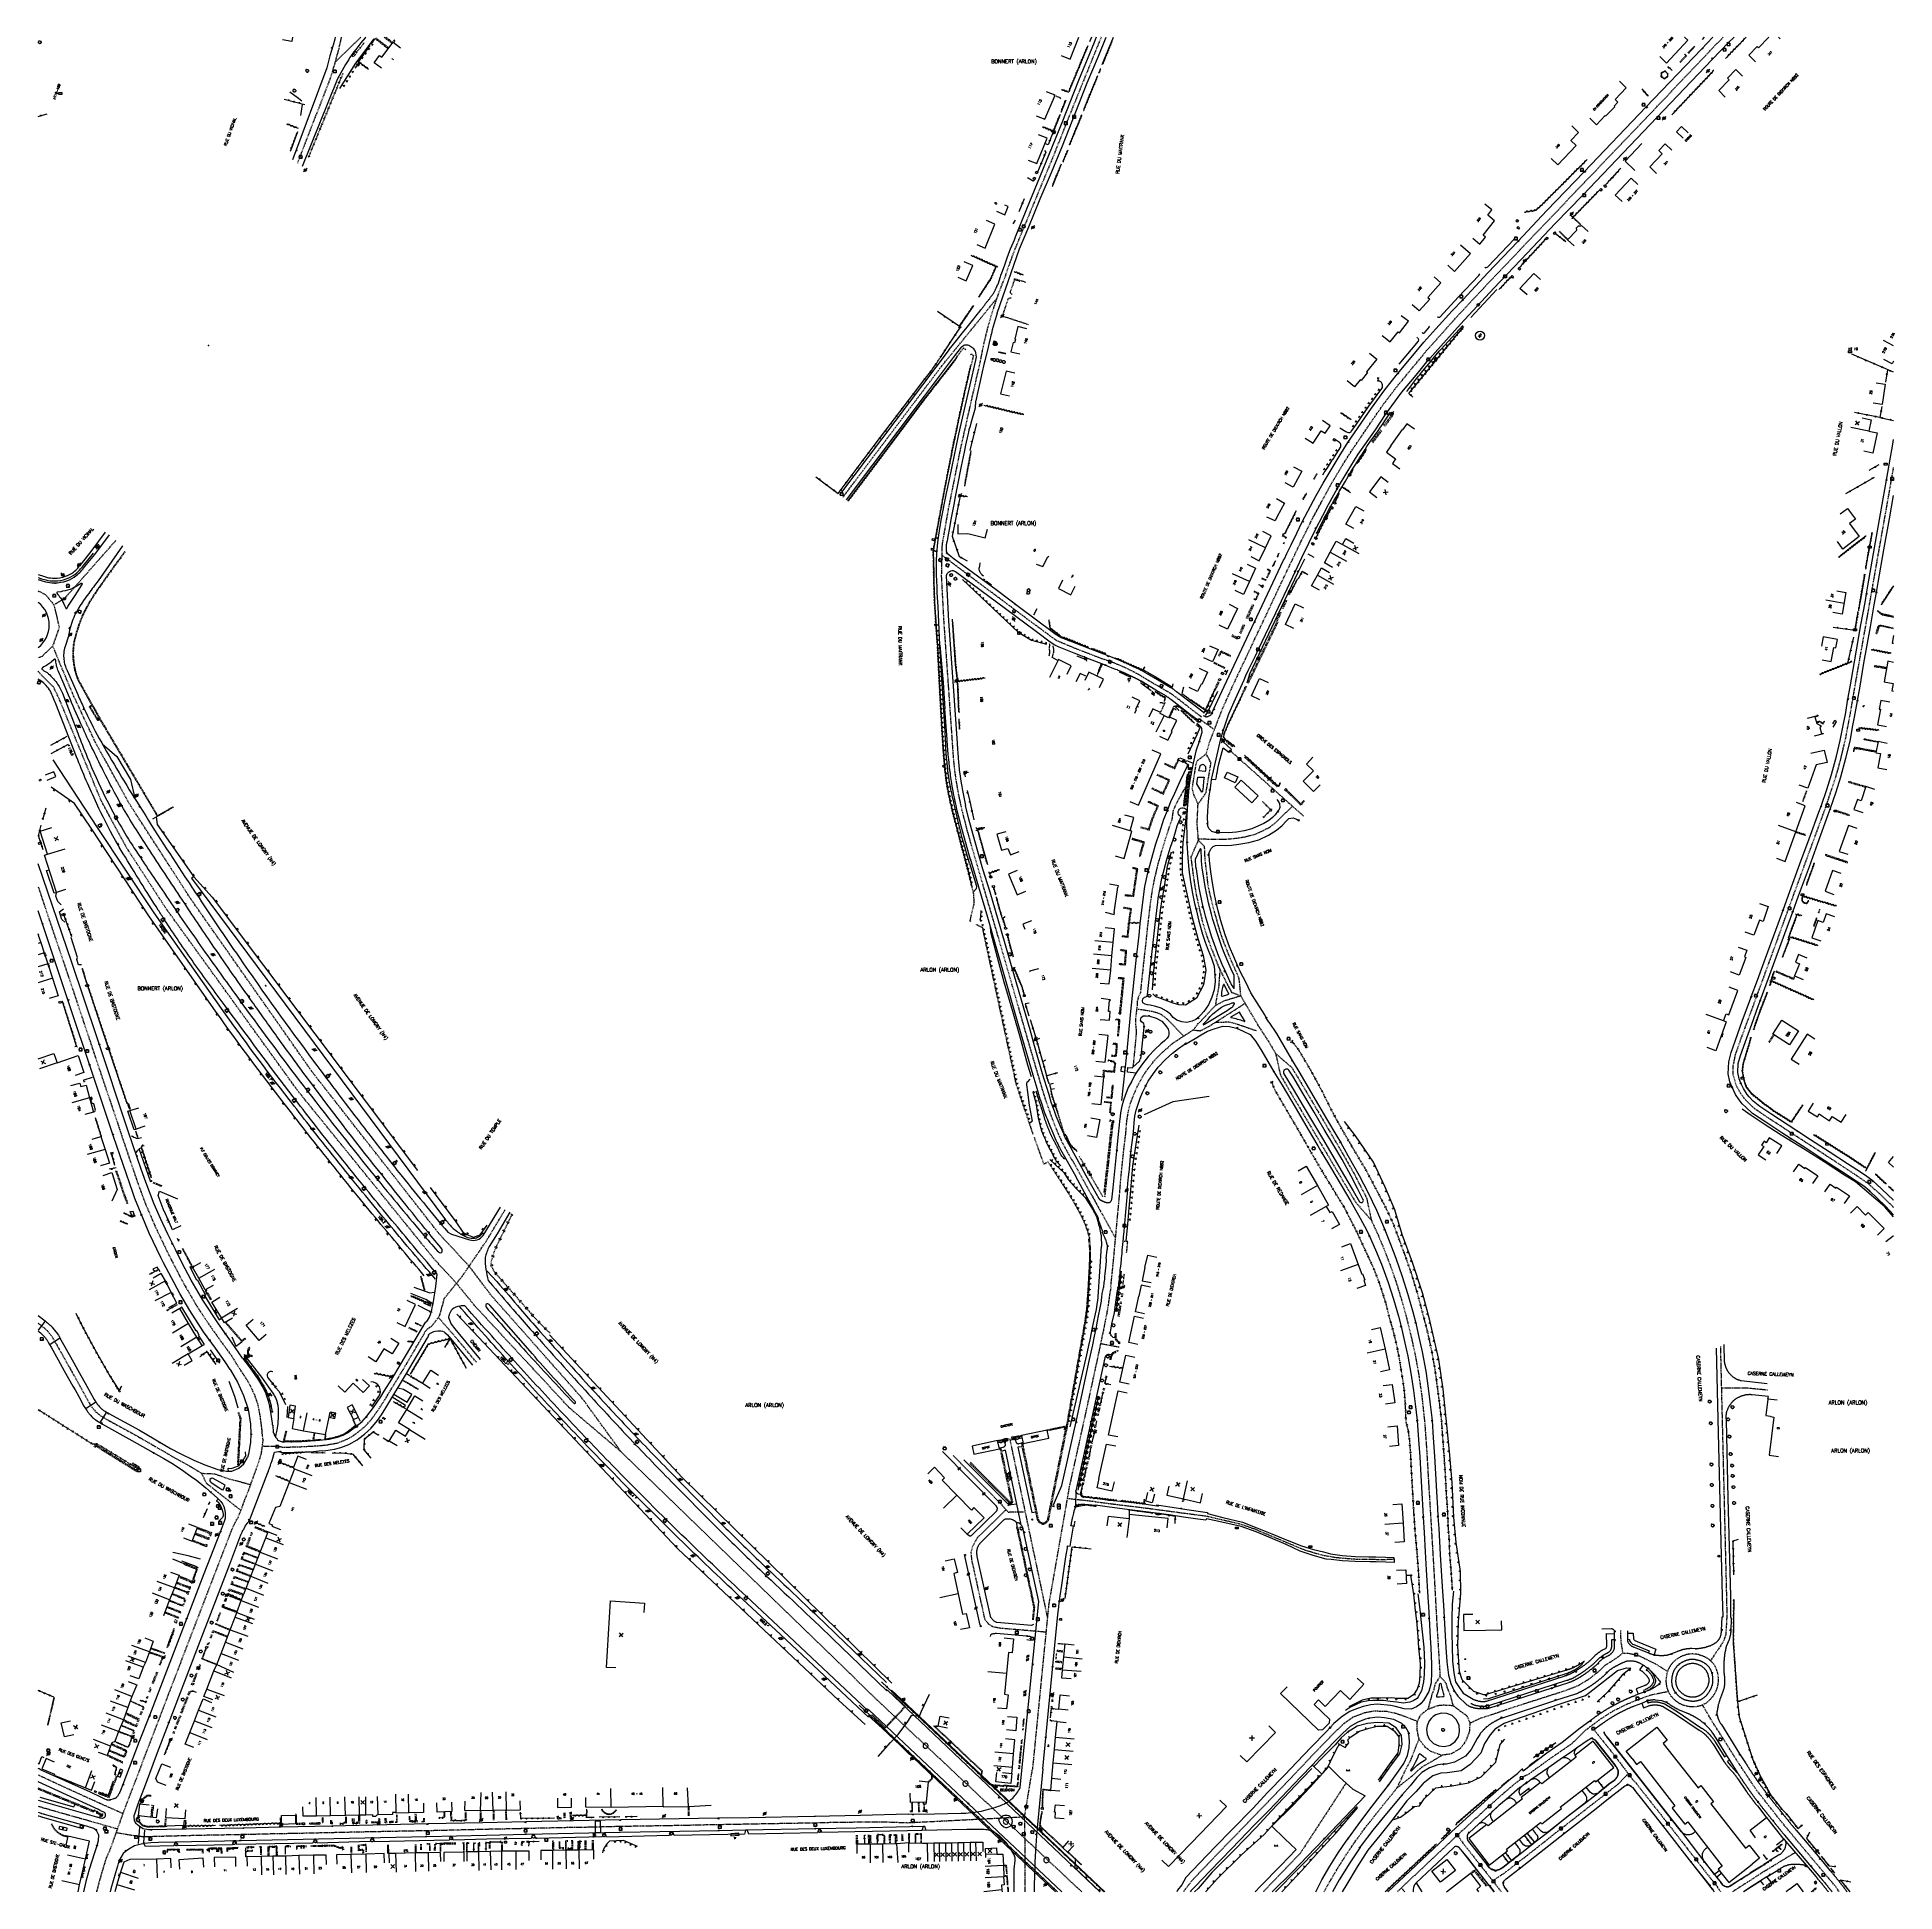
# Model space of a CAD drawing. Header units: millimetres. Extents: x 253999 to 255001, y 43000 to 44000.
import ezdxf
from ezdxf.enums import TextEntityAlignment as Align

# ---------------------------------------------------------------- set-up
doc = ezdxf.new("R2010")
doc.units = ezdxf.units.MM
doc.linetypes.add('DASHED', pattern=[0.75, 0.5, -0.25])
doc.layers.get('0').update_dxf_attribs({"linetype": 'CONTINUOUS'})
for name, color, linetype in [('W0001', 6, 'DASHED'), ('W0008', 7, 'CONTINUOUS'), ('W0017', 7, 'CONTINUOUS'), ('W0100', 7, 'CONTINUOUS'), ('W0105', 7, 'CONTINUOUS'), ('W0112', 1, 'DASHED'), ('W0211', 2, 'CONTINUOUS'), ('W0220', 5, 'DASHED'), ('W0300', 7, 'CONTINUOUS'), ('W0302', 3, 'CONTINUOUS'), ('W0310', 3, 'CONTINUOUS'), ('W0322', 7, 'CONTINUOUS'), ('W0400', 7, 'CONTINUOUS'), ('W0420', 7, 'CONTINUOUS'), ('W0454', 7, 'CONTINUOUS'), ('W0469', 7, 'CONTINUOUS'), ('W0471', 7, 'CONTINUOUS'), ('W0511', 5, 'CONTINUOUS'), ('W0851', 7, 'CONTINUOUS'), ('W0980', 7, 'CONTINUOUS'), ('W0984', 7, 'CONTINUOUS'), ('W0989', 7, 'CONTINUOUS'), ('W0991', 7, 'CONTINUOUS'), ('W1102', 7, 'CONTINUOUS'), ('W1471', 7, 'CONTINUOUS'), ('W1473', 7, 'CONTINUOUS'), ('W1474', 7, 'CONTINUOUS')]:
    doc.layers.add(name, color=color, linetype=linetype)
doc.styles.get("Standard").update_dxf_attribs({"font": 'romans.shx', "width": 0.85})

# ---------------------------------------------------------------- blocks, each defined once
blk = doc.blocks.new('T420')
for p, q in [((0.7, 0.7), (-0.8, 0.7)), ((-0.8, 0.7), (-0.8, -0.8)), ((0.7, 0.7), (0.7, -0.8)), ((0.7, -0.8), (-0.8, -0.8))]:
    blk.add_line(p, q)
blk.add_ellipse((0, 0), major_axis=(-0.53, 0.53), ratio=1, start_param=3.926991, end_param=10.210176)
blk = doc.blocks.new('T400')
for p, q in [((-0.15, 0.3), (0.15, 0.3)), ((-0.15, -0.25), (-0.15, 0.3)), ((-0.15, 0.15), (0.15, 0.15)), ((-0.15, 0), (0.15, 0)), ((0.15, 0.3), (0.15, -0.25)), ((-0.15, -0.15), (0.15, -0.15)), ((-0.15, -0.25), (-0.15, -0.3)), ((-0.15, -0.3), (0.15, -0.3)), ((0.15, -0.3), (0.15, -0.25))]:
    blk.add_line(p, q)
blk = doc.blocks.new('T1471')
at = {"color": 0, "linetype": 'Continuous', "flags": 128}
blk.add_lwpolyline([(-0.75, -0.5), (-0.75, 0.5), (0.75, 0.5), (0.75, -0.5), (-0.75, -0.5)], dxfattribs=at)
blk = doc.blocks.new('t991o')
at = {"color": 0, "linetype": 'Continuous'}
for p, q in [((-1, 1), (1, -1)), ((-1, -1), (1, 1))]:
    blk.add_line(p, q, dxfattribs=at)
blk = doc.blocks.new('T300')
for p, q in [((-0.8, 0.5), (-0.9, 0.3)), ((-0.9, 0.3), (-0.9, 0.2)), ((-0.9, 0.2), (-0.7, 0.1)), ((-0.7, 0.6), (-0.8, 0.5)), ((-0.8, -0.1), (-0.7, 0.1)), ((-0.6, 0.7), (-0.7, 0.6)), ((-0.7, 0.1), (-0.7, 0.1)), ((-0.5, 0.7), (-0.6, 0.7)), ((-0.3, 0.6), (-0.5, 0.7)), ((-0.3, 0.6), (-0.2, 0.7)), ((-0.2, 0.6), (-0.3, 0.6)), ((-0.2, 0.7), (-0.1, 0.8)), ((-0.1, 0.8), (0.1, 0.8)), ((0.1, 0.8), (0.2, 0.7)), ((0.2, 0.7), (0.3, 0.6)), ((0.3, 0.6), (0.4, 0.5)), ((0.5, 0.5), (0.3, 0.5)), ((0.4, 0.5), (0.4, 0.5)), ((0.6, 0.4), (0.5, 0.5)), ((0.6, 0.4), (0.7, 0.3)), ((0.7, 0.3), (0.7, 0.2)), ((0.7, 0.2), (0.7, 0.1)), ((0.7, 0.1), (0.7, -0.2)), ((-0.8, -0.2), (-0.8, -0.1)), ((-0.7, -0.3), (-0.8, -0.2)), ((-0.8, -0.2), (-0.8, -0.2)), ((-0.7, -0.4), (-0.7, -0.3)), ((-0.5, -0.5), (-0.7, -0.4)), ((-0.4, -0.5), (-0.5, -0.5)), ((-0.4, -0.5), (-0.3, -0.5)), ((-0.3, -0.5), (-0.3, -0.4)), ((-0.3, -0.6), (-0.3, -0.5)), ((-0.3, -0.5), (-0.3, -0.5)), ((-0.2, -0.7), (-0.3, -0.6)), ((-0.1, -0.8), (-0.2, -0.7)), ((0.1, -0.8), (-0.1, -0.8)), ((0.2, -0.7), (0.1, -0.8)), ((0.3, -0.5), (0.2, -0.5)), ((0.3, -0.6), (0.2, -0.7)), ((0.2, -0.7), (0.2, -0.7)), ((0.5, -0.4), (0.3, -0.5)), ((0.3, -0.5), (0.3, -0.6)), ((0.3, -0.5), (0.3, -0.5)), ((0.6, -0.3), (0.5, -0.4)), ((0.7, -0.2), (0.6, -0.3)), ((0.6, -0.3), (0.6, -0.3))]:
    blk.add_line(p, q)
blk = doc.blocks.new('T1474')
at = {"color": 0, "linetype": 'Continuous', "flags": 128}
for points in [[(-0.8, -0.5), (-0.8, 0.5)], [(-0.8, 0), (0.7, 0)], [(0.7, 0), (0.7, -0.5), (0.7, 0.5)]]:
    blk.add_lwpolyline(points, dxfattribs=at)
blk = doc.blocks.new('t220o')
at = {"color": 0, "linetype": 'Continuous'}
for p, q in [((-0.25, 0.25), (0.25, 0.25)), ((-0.25, -0.25), (0.25, -0.25))]:
    blk.add_line(p, q, dxfattribs=at)
blk = doc.blocks.new('t211o')
at = {"color": 0, "linetype": 'Continuous'}
for p, q in [((-0.3, 0.5), (-0.3, 0)), ((0, 1), (0, 0)), ((0.3, 0.5), (0.3, 0))]:
    blk.add_line(p, q, dxfattribs=at)
blk = doc.blocks.new('t322o')
at = {"color": 0, "linetype": 'Continuous'}
for radius in [0.25, 0.15]:
    blk.add_circle((0, 0), radius, dxfattribs=at)
blk = doc.blocks.new('t310o')
at = {"color": 0, "linetype": 'Continuous'}
for centre, start, end in [((-0.5, 0.4), 216.8699, 323.1304), ((0.5, -0.4), 36.8699, 143.1303)]:
    blk.add_arc(centre, 0.625, start, end, dxfattribs=at)
blk = doc.blocks.new('T471')
for p, q in [((-0.333334, 0.333334), (-0.333334, -0.333334)), ((-0.333334, 0.333334), (0.333334, 0.333334)), ((-0.333334, 0), (0, 0)), ((0.500001, 0.500001), (1.000002, 1.000002)), ((-0.500001, -0.500001), (-1.000002, -1.000002)), ((-0.333334, -0.333334), (0.333334, -0.333334))]:
    blk.add_line(p, q)
blk.add_ellipse((0, 0), major_axis=(0.471405, 0.471405), ratio=1, start_param=5.4977871438, end_param=11.780972451)
blk = doc.blocks.new('t105o')
for p, q in [((-0.5, 0), (0.5, 0)), ((0.5, 0), (0.2, 0.1)), ((0.5, 0), (0.2, -0.1))]:
    blk.add_line(p, q)
blk = doc.blocks.new('t112o')
at = {"color": 0, "linetype": 'Continuous'}
for p, q in [((-0.5, 0.5), (0.5, 0.5)), ((-0.5, -0.5), (-0.5, 0.5)), ((0.5, 0.5), (0.5, -0.5)), ((0.5, -0.5), (-0.5, -0.5))]:
    blk.add_line(p, q, dxfattribs=at)
blk = doc.blocks.new('T851')
for p, q in [((-0.2, -0.1), (0, 0.3)), ((0, 0.3), (0.2, -0.1)), ((-0.2, -0.1), (0.2, -0.1))]:
    blk.add_line(p, q)
for major_axis in [(-0.106, 0.106), (-0.0354, 0.0354), (-0.0236, 0.0236)]:
    blk.add_ellipse((0, 0), major_axis=major_axis, ratio=1, start_param=3.926991, end_param=10.210176)
blk = doc.blocks.new('T454')
for p, q in [((-0.25, 0.25), (0.25, -0.25)), ((-0.25, -0.25), (0.25, 0.25)), ((0.75, 0.75), (0.375, 0.375)), ((-0.375, -0.375), (-0.75, -0.75))]:
    blk.add_line(p, q)
blk.add_ellipse((0, 0), major_axis=(0.354, 0.354), ratio=1, start_param=5.49778714, end_param=11.78097245)
blk = doc.blocks.new('T1473')
at = {"color": 0, "linetype": 'Continuous', "const_width": 0.5, "flags": 128}
blk.add_lwpolyline([(-0.25, 0, 1), (0.25, 0, 1)], format="xyb", close=True, dxfattribs=at)
blk = doc.blocks.new('T469')
at = {"color": 0, "linetype": 'Continuous', "flags": 128}
for points in [[(-0.4, 0.4), (0.4, -0.4)], [(-0.4, -0.4), (0.4, 0.4)]]:
    blk.add_lwpolyline(points, dxfattribs=at)
at = {"color": 0, "linetype": 'Continuous'}
blk.add_circle((0, 0), 0.5, dxfattribs=at)

msp = doc.modelspace()

# ---------------------------------------------------------------- linework, layer by layer
msp.add_point((254091.8, 43833.7))
at = {"layer": 'W0001'}
for p, q in [((254582.6, 43293.6), (254572.5, 43295.5)), ((254468.7, 43037.3), (254531.6, 43040.5))]:
    msp.add_line(p, q, dxfattribs=at)
for points in [[(254163.3, 44000), (254161.9, 43993.7), (254160, 43986.6), (254157.4, 43977.8), (254149.5, 43957.5), (254139.7, 43932.1)], [(254173.9, 44000), (254173.7, 43999.8), (254160, 43986.5)], [(254658.4, 43465.7), (254648.2, 43483), (254647.3, 43492.1), (254646.1, 43495.1), (254642.6, 43503), (254638.8, 43512.5), (254636.8, 43518.3), (254634, 43528.3), (254632.1, 43535.6), (254630.5, 43542.9), (254629.8, 43549.5), (254628.9, 43556.9), (254628.6, 43563.7), (254625.3, 43567), (254624.6, 43576.2), (254625.1, 43586.5), (254629.4, 43592.5), (254632.1, 43608.7), (254629.5, 43613.5), (254631.3, 43619.8), (254636.3, 43632.9), (254638.3, 43637.9), (254644.2, 43651.1), (254644.2, 43651.1), (254649.1, 43661.5), (254655.6, 43675.3), (254661.8, 43688.4), (254661.8, 43688.4), (254666.4, 43698.2), (254670.9, 43707.7), (254670.9, 43707.7), (254676, 43718.4), (254680.4, 43727.6), (254687.2, 43741.2), (254691.8, 43749.7), (254697, 43759.3), (254703.3, 43769.8), (254707.6, 43776.6), (254707.6, 43776.6), (254714.8, 43787.2), (254719.2, 43793.7), (254725.3, 43802.4), (254731.1, 43810.1), (254740.2, 43821.2), (254744.3, 43826.1), (254748.1, 43830.8), (254751.9, 43835), (254751.9, 43835), (254756.5, 43840.2), (254761.5, 43845.8), (254766.4, 43851.2), (254779.6, 43865.3), (254806.5, 43893.6), (254835.8, 43924.2), (254863.6, 43953.3), (254874.6, 43964.8), (254905.2, 43997), (254908.2, 44000)], [(254433.7, 43752), (254486.8, 43822.5), (254516.5, 43859)], [(255000, 43368.9), (254998.3, 43370.7), (254992.6, 43376.3), (254985.7, 43382.3), (254977.2, 43388.1), (254933.6, 43416.5), (254925, 43422.3), (254920.3, 43426.8), (254917.3, 43430.9), (254915.2, 43434.9), (254913.5, 43440.7), (254913.6, 43445.5), (254914.8, 43451.5), (254917.9, 43460.3), (254924.4, 43477.9), (254934.8, 43506.3), (254942.6, 43527.9), (254954.7, 43561), (254963.2, 43584.2), (254968.9, 43601.2), (254971.7, 43611.4), (254974.1, 43621.7), (254976.7, 43635.4), (254980.3, 43656.3), (254985.9, 43687.8), (254992.2, 43723.7), (254998.5, 43759.3), (255000, 43768)], [(254626.2, 43632.2), (254633.9, 43626.7)], [(254625.1, 43586.5), (254622.9, 43591.4), (254622, 43595), (254624, 43607.6), (254624.6, 43609.8), (254629.5, 43613.5)], [(254642.4, 43615.3), (254682, 43580)], [(254618.5, 43596), (254614, 43588), (254611.6, 43583), (254611.4, 43581.1), (254611, 43578.2), (254609.4, 43573.7), (254607.2, 43566.9), (254605.4, 43561.1), (254603.3, 43553.6), (254601.7, 43546.9), (254600.4, 43540.5), (254599.4, 43533.7), (254598.4, 43525.6), (254597.8, 43520.3), (254597.8, 43520.3), (254596.8, 43510.6), (254595.8, 43502), (254594.8, 43492.6), (254594, 43484.9), (254593, 43482.5), (254592.2, 43479.9), (254592.2, 43477.8), (254592.2, 43477.8), (254591.3, 43470.3), (254591.4, 43467.7), (254591.8, 43463.7), (254591.4, 43458.9), (254590, 43444.7)], [(254625.2, 43567.7), (254638.3, 43567.6), (254642.3, 43567.7), (254647.2, 43568.3), (254647.2, 43568.3), (254651.1, 43569), (254655.9, 43570.3), (254655.9, 43570.3), (254659.2, 43571.7), (254659.2, 43571.7), (254663.5, 43573.9), (254666.7, 43576.3), (254676, 43585.3)], [(254648.2, 43483), (254643.4, 43484.8), (254640.5, 43490.1), (254636.2, 43499), (254632.4, 43508.6), (254629.6, 43516.3), (254627.4, 43523.7), (254624.4, 43536.9), (254623.1, 43544.8), (254622.2, 43551.5), (254621.6, 43556.2), (254621.4, 43558.1), (254625.3, 43567)], [(254000, 43541.8), (254001.9, 43536.1), (254007.3, 43519.9), (254011, 43509), (254016.1, 43493.9), (254019.2, 43484.7), (254021.4, 43478.1), (254024.4, 43469.1), (254027.9, 43458.6), (254033.3, 43442.4), (254039.6, 43423.8), (254046.4, 43403.4), (254050.9, 43390.1), (254054.3, 43380.2), (254056, 43375.7), (254057.9, 43370.6), (254060, 43365.8), (254062.4, 43360.1), (254065.1, 43354.3), (254068, 43348.3), (254070, 43344.1), (254072.7, 43338.8), (254076.3, 43331.9), (254079.2, 43326.5), (254082.1, 43321.6), (254084.7, 43317), (254087.5, 43312.7), (254091.4, 43306.8), (254096, 43300.2), (254100.3, 43294.3), (254104.1, 43289.1), (254106.8, 43284.7)], [(254636.9, 43497.6), (254636.1, 43487), (254635.2, 43482.8), (254634.4, 43477.8)], [(254583.1, 43379.2), (254583.4, 43383.8), (254583.4, 43383.8), (254584.6, 43395.4), (254585.3, 43402.1), (254585.3, 43402.1), (254586.1, 43408.3), (254586.7, 43415.5), (254586.7, 43415.5), (254587.6, 43421.2), (254588.7, 43425.3), (254590.5, 43430), (254592.6, 43434.7), (254592.6, 43434.7), (254595.4, 43439.9), (254598, 43443.7), (254601.9, 43448.6), (254605.7, 43452.5), (254609.4, 43455.7), (254611, 43457.3), (254622.4, 43464.7), (254626.3, 43464.3), (254630.8, 43466.5), (254635.8, 43469.7), (254641, 43473), (254650.4, 43479.1)], [(254592, 43476.1), (254600, 43474.9), (254603.2, 43474), (254605.4, 43473), (254608.9, 43470.2), (254608.9, 43470.2), (254617.3, 43461.4)], [(254622.6, 43464.7), (254625.1, 43468.1), (254628.9, 43471.9), (254631.8, 43475.2), (254634.7, 43478.1), (254639.6, 43480.6), (254648, 43483.1)], [(254634.5, 43468.8), (254641.8, 43469.1), (254646.4, 43467.8), (254650.2, 43466.5), (254656.5, 43464.3)], [(254658.4, 43465.7), (254663.2, 43458.3), (254666.9, 43452), (254669.5, 43440.4), (254675.2, 43430.6), (254685.4, 43413.4), (254695.5, 43396.3), (254703.4, 43383), (254710.1, 43371.7), (254718.5, 43362.1), (254722.1, 43354.2), (254725.2, 43346.9), (254728.4, 43338.6), (254731.7, 43329.2), (254734.8, 43319.1), (254737.1, 43310.9), (254739.8, 43300), (254742.1, 43289.6), (254743.8, 43280.4), (254745.7, 43267.3), (254747.3, 43252.4), (254748.3, 43238.1), (254749.4, 43219.3), (254750.8, 43196.6), (254752.3, 43171.3), (254753.8, 43144.2), (254755.3, 43120), (254755.5, 43116.1), (254752.9, 43112.2), (254752.1, 43109), (254751, 43105.9), (254749, 43098.5)], [(254666.9, 43452), (254675.6, 43444.5), (254679, 43438.9), (254691.1, 43418.5), (254703.5, 43397.3), (254706.8, 43391.4), (254709, 43387.6), (254712, 43381.8), (254715.9, 43374.2), (254718.5, 43362.1)], [(254578.1, 43326.3), (254579.6, 43341), (254583.1, 43379.2)], [(254578.1, 43325.9), (254577.3, 43321.4), (254576.7, 43316.8), (254576, 43312.5), (254575, 43307.5), (254574.2, 43303.4), (254571.1, 43288.7), (254564.8, 43259.7), (254558.9, 43232.9), (254555.7, 43218.6), (254544.6, 43155.1), (254540, 43108.5), (254535.8, 43065.9)], [(254000, 43306.6), (254003.3, 43303.9), (254004.7, 43302.6), (254005.9, 43301.3), (254007.4, 43299.3), (254009.5, 43295.7), (254019.8, 43277.4), (254027.8, 43263), (254027.8, 43263), (254028.9, 43261.4), (254029.8, 43260.2), (254031.1, 43258.7), (254033.7, 43256.6), (254033.7, 43256.6), (254038.1, 43254.1), (254054.1, 43245.3), (254071.9, 43235), (254071.9, 43235), (254083.1, 43228.7), (254088, 43225.7), (254095, 43225.4), (254102.1, 43222.9), (254114.5, 43219.6)], [(254120.8, 43240.4), (254129.3, 43240.3), (254131.7, 43239.8), (254134.5, 43239.8), (254137.2, 43239.9), (254141, 43240), (254146.5, 43240.3), (254146.5, 43240.3), (254151.7, 43240.6), (254155.5, 43241), (254157.1, 43241.3), (254157.1, 43241.3), (254159.5, 43241.7), (254161.6, 43242.1), (254161.6, 43242.1), (254164.4, 43243.2), (254164.4, 43243.2), (254166.4, 43244.1), (254169, 43245.5), (254171.2, 43247), (254173, 43248.4), (254173, 43248.4), (254175.5, 43250.4), (254177.7, 43252.6), (254179.5, 43254.7), (254181.7, 43257.7), (254183.7, 43260.6), (254185.6, 43263.4), (254187.9, 43267.2), (254189.1, 43269.2), (254191.5, 43273.1), (254194.1, 43277.4), (254196.2, 43280.9), (254199.3, 43286.1), (254201.1, 43289.2), (254203, 43292.4), (254205.1, 43296.1), (254205.1, 43296.1), (254207.5, 43300), (254208.6, 43302.1), (254208.6, 43302.1), (254209.8, 43303.5), (254211.7, 43304.9), (254213.1, 43306.3), (254214.4, 43308.1), (254215.8, 43310), (254216.5, 43311.1)], [(254236.1, 43285.6), (254234.6, 43287.4), (254232.3, 43290.1), (254232.3, 43290.1), (254229.4, 43293.7), (254226.6, 43297), (254223.7, 43300.5), (254223.7, 43300.5), (254215.6, 43309.7)], [(254031.5, 43000), (254032.9, 43005.2), (254034.3, 43010.3), (254036.8, 43018.4), (254039.1, 43023.7), (254047, 43045.9), (254049.5, 43052.2), (254052.9, 43061.1), (254057.8, 43074.1), (254060.5, 43081.1), (254066.2, 43095.9), (254071, 43108.6), (254076.3, 43122.3), (254080, 43132.1), (254090.9, 43160.4), (254096.3, 43174.4), (254101.2, 43187.1), (254103.1, 43192), (254103.6, 43193.4), (254104.3, 43195.2), (254105.2, 43197.2), (254105.8, 43198.3), (254106.7, 43200.3), (254107.7, 43201.8), (254109.1, 43205.4), (254109.9, 43207.5), (254111.4, 43211.6), (254111.4, 43211.6), (254113.3, 43216.3), (254113.3, 43216.3), (254115.3, 43221.9), (254115.3, 43221.9), (254117.7, 43228.4), (254119.4, 43233.5), (254120.3, 43236.5), (254121.2, 43243.6), (254120.8, 43246.2), (254120.6, 43248.9), (254120.6, 43248.9), (254120.3, 43251.4), (254119.7, 43256.1), (254118.5, 43262.5), (254116.7, 43267.8), (254114.4, 43272.7), (254114.4, 43272.7), (254112.4, 43276.2), (254109, 43281.4), (254106.8, 43284.7)], [(254493.1, 43235.2), (254518.2, 43209.9), (254522.7, 43204.8), (254531.9, 43204.9)], [(254523.6, 43244.2), (254524.7, 43238.9), (254543.9, 43147.7)], [(254088, 43225.7), (254090.5, 43220.4), (254109.2, 43205.7)], [(254543.1, 43140), (254518.4, 43142.1), (254514.4, 43142.9), (254512.2, 43144.4), (254510.3, 43146.7), (254503.2, 43179), (254502.8, 43183.1), (254503.8, 43186.7), (254506.3, 43191), (254521.6, 43206)], [(254569.9, 43210.3), (254554.6, 43212)], [(254569.9, 43210.3), (254581.3, 43208.9), (254598.2, 43206.8), (254614.7, 43204.6), (254629.9, 43202.6), (254635.3, 43201.3), (254642.3, 43199.7), (254647.4, 43198.5), (254650.2, 43197.6), (254655.8, 43195.6), (254663.1, 43192.5), (254672.9, 43188.4), (254678.3, 43186.1), (254682.9, 43184.3), (254688.3, 43182.7), (254693.1, 43181.4), (254699.7, 43180.3), (254705.3, 43179.8), (254711.1, 43179.4), (254720, 43179.3), (254725.5, 43179.2), (254730.7, 43179.5)], [(254755.5, 43116.1), (254758.6, 43112.7), (254759.5, 43109.6), (254761, 43106.2), (254762.5, 43100.5)], [(254743.3, 43091.9), (254735.8, 43094.8), (254731.8, 43096.1), (254727, 43097.2), (254719.9, 43097.4), (254714.5, 43096.4), (254708.6, 43094.1), (254702.9, 43090.1), (254697.6, 43084.8), (254685.5, 43072.3), (254675.6, 43061.9), (254663.5, 43049.3), (254653.4, 43038.9), (254642.9, 43028), (254632, 43016.7), (254622.4, 43006.7), (254619.1, 43002.6), (254617.4, 43000.3), (254617.2, 43000)], [(254749, 43098.5), (254754.3, 43100.5), (254757.4, 43100.8), (254762.5, 43100.5), (254766.6, 43097.4), (254770, 43094.9), (254771.6, 43091.1), (254771.3, 43086.2), (254769.5, 43081.5), (254766.6, 43077.4), (254761.6, 43074.4), (254756.5, 43073.6), (254750.7, 43075.6), (254747.6, 43077.9), (254744.2, 43082.3), (254743.2, 43087.4), (254743.3, 43091.9), (254745.1, 43095.4), (254749, 43098.5)], [(254834.1, 43087.3), (254834.1, 43087.3), (254834.1, 43087.3), (254834.1, 43087.3), (254834.1, 43087.3), (254826.7, 43080), (254826.7, 43080), (254822.1, 43076.8), (254818, 43074), (254813.5, 43070.9), (254809.9, 43068.2), (254805.8, 43065.3), (254803.4, 43063.5), (254803.4, 43063.5), (254800.9, 43062.3), (254799.7, 43061.2), (254798.2, 43060.1), (254798.2, 43060.1), (254796.1, 43058.5), (254793.4, 43056.2), (254793.4, 43056.2), (254789.5, 43052.9), (254783.6, 43047.7), (254777.3, 43042), (254777.3, 43042), (254769, 43034.4), (254769, 43034.4), (254760.6, 43026.5), (254757.1, 43023.2), (254749.5, 43016.1), (254741.1, 43008.2), (254732.4, 43000)], [(254771.6, 43091.1), (254774, 43092)], [(254838.5, 43087.5), (254841.9, 43083.1), (254843.7, 43080.9), (254847.2, 43076.5), (254851.3, 43071.3), (254853.4, 43068.4), (254859.8, 43060), (254861.2, 43058.7), (254863.5, 43055.6), (254868.4, 43049.4), (254872.7, 43044), (254877.2, 43038.2), (254883.8, 43029.8), (254888.8, 43023.3), (254894.4, 43016.2), (254898.8, 43010.5), (254901.7, 43006.9), (254903.2, 43005), (254904.3, 43003.6), (254906.8, 43000)], [(254693.1, 43000), (254695.6, 43004.6), (254700.4, 43012.8), (254704.9, 43020), (254709.4, 43026.6), (254715, 43034.3), (254722, 43043.2), (254732.4, 43056.1), (254737.4, 43066.7), (254739.6, 43070.7), (254741.5, 43075.6), (254744.2, 43082.3)], [(254732.4, 43056.1), (254741.8, 43063.6), (254743.6, 43065.5), (254746.7, 43067.9), (254749.3, 43069.3), (254756.5, 43073.6)], [(254045.6, 43042.2), (254033.8, 43047.4), (254029, 43049.6), (254023.1, 43052.3), (254014.5, 43056.2), (254003.3, 43061.4), (254000, 43063)], [(254704.9, 43058.7), (254680.1, 43020.7), (254660.3, 43000)], [(254783.9, 43006), (254790, 43010), (254792.3, 43011.7), (254796.4, 43015), (254801.6, 43019), (254808, 43024), (254813.2, 43028.1), (254817.4, 43031.5), (254822.5, 43035.4), (254828.1, 43039.8), (254833.1, 43043.7), (254837.7, 43047.3), (254843.3, 43051.6), (254845.3, 43053.3), (254845.3, 43053.3), (254847.8, 43055.2), (254849.8, 43056.8), (254851.7, 43058.2), (254851.7, 43058.2), (254856.9, 43063.8)], [(254000, 43046.2), (254003.7, 43045.1), (254003.7, 43045.1), (254009.2, 43043.5), (254012.3, 43042.6), (254016.6, 43041.4), (254019.4, 43040.6), (254019.4, 43040.6), (254023.8, 43039.4), (254028.6, 43038), (254028.6, 43038), (254042.7, 43034)], [(254042, 43032), (254053.4, 43030.1), (254057.2, 43029.8), (254060.6, 43029.9), (254067.2, 43030.1), (254075.3, 43030.3), (254087.1, 43030.6), (254087.1, 43030.6), (254098.8, 43030.8), (254107.8, 43031), (254118.2, 43031.2), (254125.7, 43031.4), (254136.8, 43031.6), (254136.8, 43031.6), (254155.2, 43032), (254155.2, 43032), (254177.9, 43032.5), (254198.2, 43032.9), (254214.5, 43033.2), (254226.4, 43033.5), (254226.4, 43033.5), (254243.2, 43033.9), (254243.2, 43033.9), (254258.1, 43034.2), (254271.4, 43034.5), (254271.4, 43034.5), (254285, 43034.8), (254297.6, 43035), (254313.1, 43035.4), (254326.1, 43035.6), (254338.2, 43035.8), (254349.9, 43036), (254349.9, 43036), (254362.3, 43036.3), (254375.2, 43036.5), (254385.1, 43036.7), (254385.1, 43036.7), (254396.7, 43036.9), (254396.7, 43036.9), (254407.3, 43037.1), (254415.4, 43037.2), (254426.9, 43037.5), (254426.9, 43037.5), (254441.9, 43037.7), (254457.8, 43037.7), (254468.7, 43037.3)], [(254764.9, 43030.6), (254768.3, 43025.7), (254770.6, 43022.9), (254773.7, 43018.9), (254777.5, 43014), (254780, 43010.9), (254787.3, 43001.7), (254788.6, 43000)], [(254930.1, 43011), (254947, 43021.3)], [(254930.1, 43011), (254922.3, 43005.9), (254913.1, 43000)], [(254734.7, 43002.1), (254736.6, 43000)]]:
    msp.add_lwpolyline(points, dxfattribs=at)
for points in [[(254572.9, 44000), (254569.1, 43990.7), (254557, 43960.8), (254546.6, 43934.7), (254528, 43889.7, 0.019542), (254521, 43870.6, 0.055099), (254507.7, 43825.4), (254502.8, 43804), (254496.9, 43777.7), (254490.5, 43745.8), (254487.1, 43726.5), (254486.7, 43709.4), (254488, 43684.9), (254490.3, 43652.3), (254493, 43613.4, 0.021753), (254494.7, 43598.7, 0.020299), (254498.1, 43582, 0.011006), (254502.8, 43564.4), (254517.5, 43514.1), (254525, 43488.2), (254534.4, 43455.4), (254540.1, 43436, 0.020994), (254547.8, 43413.4, 0.047622), (254557.7, 43393.7), (254565.7, 43379.3), (254580.6, 43352.4)], [(254627.1, 43633.3), (254615.2, 43642.5), (254611.2, 43645.6), (254608.2, 43647.4, -0.001199), (254595.7, 43654.8, 0.059229), (254572.8, 43665), (254557.7, 43670.9), (254548.9, 43674.6), (254540.7, 43680.6), (254518, 43697.5), (254487, 43720.7)]]:
    msp.add_lwpolyline(points, format="xyb", dxfattribs=at)
at = {"layer": 'W0001', "flags": 128}
for points in [[(254008.4, 43693.9), (254014.4, 43697.6), (254041.8, 43728.6)], [(254000, 43701.4), (254003.9, 43699.5), (254008.4, 43693.9), (254011.3, 43681.8), (254007.8, 43671.8), (254002, 43666), (254000, 43665.4)], [(254452.4, 43103.2), (254314.2, 43237.2), (254293, 43266.3), (254244.1, 43321.6), (254232.2, 43337.4), (254216.2, 43354.6), (254147.9, 43441.7), (254082.2, 43535.3), (254049, 43586.8), (254030.6, 43620.1), (254018.8, 43645.4), (254012.2, 43661.1), (254007.8, 43671.8)], [(254314.2, 43237.2), (254286.2, 43261), (254235.6, 43315.6), (254225.3, 43328.2), (254213.7, 43340.8), (254140, 43431.7), (254068.7, 43530.4), (254047.7, 43562.8), (254033.9, 43588.3), (254011.2, 43643.4), (254008.2, 43649.6), (254001.6, 43656.1), (254000, 43658.1)], [(254216.5, 43311.1), (254218.8, 43319.9), (254228.4, 43331.8), (254241.5, 43350.9), (254251.6, 43367.8)], [(254906.6, 43294.1), (254906.8, 43286), (254907.6, 43253.2), (254908.5, 43216.6), (254909.3, 43183.5), (254909.9, 43159.2), (254910.1, 43149), (254909.7, 43141.7), (254909.5, 43138.8), (254908.6, 43135.9), (254907.3, 43133.5), (254901.3, 43124.6)], [(254932.1, 43270.5), (254920.6, 43271.6), (254907.2, 43271.5)], [(254773.7, 43092), (254777.7, 43093.8), (254784, 43095.8), (254792.6, 43098.8), (254823.5, 43108.7), (254830.1, 43111.3), (254836, 43114.9), (254841.1, 43118.9), (254844.8, 43122.4), (254848.4, 43124.6), (254851.5, 43126.7), (254854.1, 43128.8), (254853.5, 43132.6), (254853.2, 43134.5), (254853, 43137.5), (254852.9, 43140.9)], [(254854.1, 43128.8), (254856.6, 43128.7), (254859.9, 43128.1), (254863.5, 43127), (254867.7, 43124.9), (254871.3, 43123.1), (254878.2, 43118.9)], [(254834.1, 43087.3), (254842.2, 43093.3), (254848.4, 43097.3), (254856.6, 43101.4), (254864.9, 43104.7), (254869.5, 43106.3), (254878.5, 43108.1)], [(254562.4, 43000), (254452.4, 43103.2)], [(254970.7, 43000), (254968.6, 43003), (254958.8, 43014.7), (254948.7, 43026.7), (254939.5, 43037.8), (254926, 43055), (254915.4, 43071), (254906, 43086), (254902.4, 43091.5), (254897, 43100.8)], [(254532, 43000), (254532, 43020.6), (254531.6, 43040.5), (254535.8, 43065.9)]]:
    msp.add_lwpolyline(points, dxfattribs=at)
msp.add_lwpolyline([(254880.7, 43104.9), (254880.9, 43104.6), (254881.1, 43104.4), (254881.3, 43104.1), (254881.6, 43103.9), (254881.8, 43103.7), (254882.1, 43103.5), (254882.3, 43103.2), (254882.6, 43103), (254882.8, 43102.8), (254883.1, 43102.6), (254883.3, 43102.5), (254883.6, 43102.3), (254883.9, 43102.1), (254884.1, 43101.9), (254884.4, 43101.8), (254884.7, 43101.6), (254885, 43101.5), (254885.3, 43101.3), (254885.6, 43101.2), (254885.9, 43101.1), (254886.2, 43100.9), (254886.5, 43100.8), (254886.8, 43100.7), (254887.1, 43100.6), (254887.4, 43100.5), (254887.7, 43100.4), (254888, 43100.3), (254888.3, 43100.3), (254888.7, 43100.2), (254889, 43100.2), (254889.3, 43100.1), (254889.6, 43100.1), (254890, 43100), (254890.3, 43100), (254890.6, 43100), (254890.9, 43099.9), (254891.2, 43099.9), (254891.6, 43099.9), (254891.9, 43099.9), (254892.2, 43099.9), (254892.5, 43099.9), (254892.8, 43099.9), (254893.2, 43100), (254893.5, 43100), (254893.8, 43100), (254894.1, 43100.1), (254894.4, 43100.1), (254894.8, 43100.2), (254895.1, 43100.3), (254895.4, 43100.3), (254895.7, 43100.4), (254896, 43100.5), (254896.4, 43100.6), (254896.7, 43100.7), (254897, 43100.9), (254897.3, 43101), (254897.6, 43101.1), (254897.9, 43101.3), (254898.2, 43101.5), (254898.5, 43101.6), (254898.8, 43101.8), (254899.1, 43102), (254899.4, 43102.2), (254899.7, 43102.4), (254900, 43102.6), (254900.3, 43102.9), (254900.5, 43103.1), (254900.8, 43103.4), (254901, 43103.6), (254901.3, 43103.9), (254901.5, 43104.1), (254901.7, 43104.4), (254901.9, 43104.6), (254902.1, 43104.9), (254902.3, 43105.1), (254902.5, 43105.4), (254902.7, 43105.6), (254902.9, 43105.9), (254903.1, 43106.2), (254903.2, 43106.4), (254903.4, 43106.7), (254903.6, 43107), (254903.7, 43107.2), (254903.9, 43107.5), (254904, 43107.8), (254904.2, 43108.1), (254904.3, 43108.4), (254904.4, 43108.7), (254904.6, 43109), (254904.7, 43109.2), (254904.8, 43109.5), (254904.9, 43109.8), (254905, 43110.1), (254905.1, 43110.4), (254905.2, 43110.8), (254905.2, 43111.1), (254905.3, 43111.4), (254905.4, 43111.7), (254905.4, 43112), (254905.5, 43112.3), (254905.5, 43112.6), (254905.6, 43112.9), (254905.6, 43113.3), (254905.6, 43113.6), (254905.6, 43113.9), (254905.6, 43114.2), (254905.6, 43114.6), (254905.6, 43114.9), (254905.6, 43115.2), (254905.6, 43115.5), (254905.5, 43115.9), (254905.5, 43116.2), (254905.5, 43116.5), (254905.4, 43116.9), (254905.3, 43117.2), (254905.3, 43117.5), (254905.2, 43117.9), (254905.1, 43118.2), (254905, 43118.5), (254904.9, 43118.9), (254904.8, 43119.2), (254904.7, 43119.6), (254904.6, 43119.9), (254904.5, 43120.2), (254904.3, 43120.6), (254904.2, 43120.9), (254904, 43121.2), (254903.8, 43121.5), (254903.7, 43121.8), (254903.5, 43122.1), (254903.3, 43122.4), (254903.1, 43122.7), (254902.9, 43122.9), (254902.7, 43123.2), (254902.5, 43123.5), (254902.3, 43123.7), (254902, 43124), (254901.8, 43124.2), (254901.5, 43124.4), (254901.3, 43124.7), (254901, 43124.9), (254900.8, 43125.1), (254900.5, 43125.3), (254900.2, 43125.5), (254900, 43125.7), (254899.7, 43125.9), (254899.4, 43126), (254899.1, 43126.2), (254898.8, 43126.4), (254898.5, 43126.5), (254898.2, 43126.7), (254897.9, 43126.8), (254897.6, 43126.9), (254897.3, 43127.1), (254897, 43127.2), (254896.7, 43127.3), (254896.4, 43127.4), (254896.1, 43127.5), (254895.7, 43127.6), (254895.4, 43127.7), (254895.1, 43127.8), (254894.8, 43127.9), (254894.5, 43127.9), (254894.1, 43128), (254893.8, 43128.1), (254893.5, 43128.1), (254893.2, 43128.2), (254892.8, 43128.2), (254892.5, 43128.2), (254892.2, 43128.2), (254891.9, 43128.3), (254891.5, 43128.3), (254891.2, 43128.3), (254890.9, 43128.3), (254890.6, 43128.2), (254890.2, 43128.2), (254889.9, 43128.2), (254889.6, 43128.1), (254889.3, 43128.1), (254889, 43128), (254888.7, 43128), (254888.3, 43127.9), (254888, 43127.8), (254887.7, 43127.7), (254887.4, 43127.6), (254887.1, 43127.5), (254886.8, 43127.4), (254886.5, 43127.3), (254886.2, 43127.2), (254885.9, 43127.1), (254885.6, 43126.9), (254885.3, 43126.8), (254885, 43126.7), (254884.7, 43126.5), (254884.5, 43126.3), (254884.2, 43126.2), (254883.9, 43126), (254883.6, 43125.8), (254883.3, 43125.6), (254883.1, 43125.4), (254882.8, 43125.2), (254882.5, 43125), (254882.2, 43124.8), (254882, 43124.6), (254881.7, 43124.4), (254881.5, 43124.1), (254881.2, 43123.9), (254881, 43123.6), (254880.8, 43123.4), (254880.6, 43123.1), (254880.4, 43122.9), (254880.2, 43122.6), (254880, 43122.4), (254879.8, 43122.1), (254879.6, 43121.8), (254879.4, 43121.5), (254879.3, 43121.3), (254879.1, 43121), (254879, 43120.7), (254878.8, 43120.4), (254878.7, 43120.1), (254878.5, 43119.8), (254878.4, 43119.5), (254878.3, 43119.2), (254878.2, 43118.9), (254878.1, 43118.6), (254878, 43118.3), (254877.9, 43118), (254877.8, 43117.7), (254877.8, 43117.4), (254877.7, 43117.1), (254877.6, 43116.8), (254877.6, 43116.5), (254877.5, 43116.2), (254877.5, 43115.9), (254877.4, 43115.5), (254877.4, 43115.2), (254877.4, 43114.9), (254877.3, 43114.6), (254877.3, 43114.2), (254877.3, 43113.9), (254877.3, 43113.6), (254877.3, 43113.2), (254877.3, 43112.9), (254877.4, 43112.6), (254877.4, 43112.2), (254877.4, 43111.9), (254877.5, 43111.6), (254877.5, 43111.3), (254877.6, 43110.9), (254877.6, 43110.6), (254877.7, 43110.3), (254877.8, 43110), (254877.9, 43109.7), (254878, 43109.4), (254878.1, 43109.1), (254878.2, 43108.8), (254878.4, 43108.5), (254878.5, 43108.2), (254878.6, 43107.9), (254878.8, 43107.6), (254879, 43107.3), (254879.1, 43107), (254879.3, 43106.7), (254879.5, 43106.4), (254879.7, 43106.2), (254879.8, 43105.9), (254880, 43105.6), (254880.3, 43105.4), (254880.5, 43105.1)], close=True, dxfattribs=at)
at = {"layer": 'W0008'}
for p, q in [((254061.7, 43578.6), (254064.2, 43579.9)), ((254580.4, 43298.7), (254580.2, 43298.7)), ((254559.5, 43216.9), (254575, 43287.9)), ((254577.1, 43289.9), (254578.3, 43289.7)), ((254518.1, 43239.4), (254520.1, 43239.8)), ((254521.2, 43241.5), (254520.8, 43243.6)), ((254526.4, 43244.8), (254526.9, 43242.7)), ((254528.6, 43241.7), (254530.6, 43242.2)), ((254503.4, 43192.5), (254516.5, 43205.3)), ((254559.7, 43208.5), (254560.6, 43208.7)), ((254561.7, 43214.3), (254560.7, 43214.5)), ((254569.6, 43212.1), (254563.6, 43212.8)), ((254564.1, 43209), (254569.9, 43208.5)), ((254507.8, 43188.2), (254520.6, 43200.7)), ((254527.2, 43198.9), (254527.5, 43196.9)), ((254507.6, 43143.8), (254499.2, 43181.9)), ((254513.2, 43148.6), (254506.1, 43180.9)), ((254541.4, 43066.4), (254549.6, 43149.5)), ((254513.2, 43138.4), (254513.1, 43137.7)), ((254476.9, 43079.1), (254476.9, 43079.1)), ((254476.9, 43035.2), (254469.8, 43035)), ((254478.5, 43033.1), (254477.8, 43035.2)), ((254928.7, 43013.9), (254932.8, 43016.6)), ((254928.7, 43013.9), (254932.8, 43016.5)), ((254931.7, 43008.1), (254931.6, 43008.1))]:
    msp.add_line(p, q, dxfattribs=at)
for points in [[(254160.1, 44000), (254159.8, 43998.9), (254158.9, 43995.6), (254157.2, 43989.9), (254155.5, 43983.4), (254137.1, 43933.8)], [(254176.5, 44000), (254176.2, 43999.6), (254173.9, 43996.9), (254172.8, 43995.5), (254171.7, 43994.1), (254171.2, 43993.4), (254170.1, 43992), (254169.6, 43991.3), (254168.8, 43990.2), (254167.8, 43988.8), (254167.3, 43988), (254166.6, 43986.9), (254165.9, 43985.8), (254165.5, 43985.2)], [(254516.8, 43851.1), (254528.9, 43885.8), (254533.8, 43897.8), (254540, 43912.8), (254546.1, 43927), (254552, 43941.4), (254559.3, 43959.8), (254565.4, 43975.4), (254571.4, 43989.8), (254575.6, 44000)], [(254570.2, 44000), (254569.1, 43997.2), (254560.7, 43976.6), (254551.6, 43953.8), (254541.2, 43928.2), (254532.7, 43907.3), (254526.9, 43893)], [(254627.8, 43634.2), (254628.3, 43634), (254628.6, 43633.9), (254628.9, 43633.7), (254629.1, 43633.7), (254629.3, 43633.6), (254629.4, 43633.6), (254629.5, 43633.6), (254629.6, 43633.6), (254629.6, 43633.6), (254629.7, 43633.7), (254629.8, 43633.7), (254630, 43633.7), (254630.2, 43633.7), (254630.4, 43633.8), (254630.7, 43633.9), (254631, 43634), (254631.4, 43634.3), (254631.8, 43634.5), (254631.9, 43634.6), (254632.1, 43634.7), (254632.1, 43634.8), (254632.4, 43635.2), (254637.9, 43647.2), (254655.4, 43684.4), (254671.2, 43718), (254671.7, 43718.8), (254673, 43721.6), (254675.3, 43726.3), (254678.3, 43732.6), (254681.2, 43738.6), (254688.8, 43752.8), (254692.5, 43759.6), (254701.1, 43773.9), (254705.9, 43781.5), (254718.5, 43799.9), (254725.7, 43809.8), (254732.6, 43818.5), (254740.8, 43828.3), (254746.7, 43835.5), (254753.2, 43842.7), (254762, 43852.4), (254767.9, 43858.6), (254781.3, 43873), (254797.4, 43889.9), (254813.1, 43906.5), (254833.2, 43927.4), (254866.5, 43962.2), (254896.5, 43993.6), (254902.5, 44000)], [(254667.6, 43589), (254668.1, 43588.3), (254669, 43586.8), (254669.1, 43584.7), (254668.6, 43583.3), (254668, 43582.5), (254666.7, 43580.7), (254665.2, 43579.3), (254663.2, 43577.6), (254660.5, 43576), (254657.7, 43574.7), (254654, 43573.2), (254650, 43572), (254645.8, 43571.4), (254641.5, 43571), (254635.9, 43571.1), (254634.4, 43571.2), (254632.6, 43571.7), (254630.9, 43573.4), (254630.4, 43574.8), (254630.4, 43576.2), (254630.2, 43579.1), (254630.4, 43582.9), (254630.7, 43587.8), (254631, 43591.2), (254631.6, 43593.8), (254632.1, 43597.9), (254632.4, 43599.8), (254637.3, 43621.6), (254638.6, 43625.9), (254639.8, 43629.7), (254641.7, 43635.1), (254645.2, 43643.3), (254649.9, 43653.5), (254650.9, 43655.8), (254652.3, 43658.9), (254655.8, 43666.1), (254657.8, 43670.3), (254667, 43689.6), (254677.6, 43712.1), (254681.1, 43719.5), (254688.5, 43734.9), (254692.4, 43742.1), (254695.4, 43748.1), (254700.2, 43756.8), (254705.4, 43765.5), (254711.4, 43775.1), (254720.7, 43788.3), (254726.1, 43796.6), (254734.9, 43808.5), (254742.6, 43817.8), (254748.4, 43824.9), (254766.5, 43845.3), (254775.6, 43855), (254784.5, 43864.6), (254802.5, 43883.5), (254817.6, 43899.5), (254832.4, 43914.8), (254872.4, 43956.7), (254902.2, 43988), (254911, 43997.1), (254913.8, 43999.8), (254914, 44000)], [(254165.5, 43985.2), (254161.3, 43977.6), (254142.3, 43930.3)], [(254526.9, 43893), (254526.6, 43892.2), (254525.9, 43890.6), (254524.5, 43887.3), (254523.8, 43885.6), (254523.5, 43884.7), (254522.7, 43882.8), (254522, 43880.9), (254520.7, 43877), (254520.2, 43875.6), (254519.5, 43873.7), (254519.1, 43872.8), (254518.7, 43871.4), (254518.4, 43870.7), (254517.2, 43866.6)], [(254779.6, 43875.9), (254780.1, 43875.7), (254781.2, 43876.1), (254795.7, 43891.3)], [(254490.9, 43831.5), (254494.9, 43836.4), (254498.1, 43840.5), (254500.7, 43843.7), (254502.8, 43846.3), (254504.3, 43848.2), (254505.4, 43849.6), (254506.2, 43850.6), (254506.8, 43851.3), (254507.2, 43851.8), (254507.5, 43852.2), (254507.7, 43852.5), (254508, 43852.9), (254508.2, 43853.2), (254508.5, 43853.5), (254508.7, 43853.8), (254509, 43854.1), (254509.2, 43854.4), (254509.4, 43854.7), (254509.6, 43855), (254509.9, 43855.3), (254510.1, 43855.6), (254510.3, 43856), (254510.6, 43856.3), (254510.8, 43856.6), (254511.1, 43856.9), (254511.3, 43857.2), (254511.6, 43857.5), (254511.8, 43857.9), (254512.1, 43858.2), (254512.3, 43858.5), (254512.6, 43858.8), (254512.8, 43859.1), (254513.1, 43859.5), (254513.3, 43859.8), (254513.6, 43860.1), (254513.8, 43860.5), (254514.1, 43860.8), (254514.3, 43861.1), (254514.5, 43861.5), (254514.8, 43861.8), (254515, 43862.2), (254515.2, 43862.5), (254515.4, 43862.8), (254515.5, 43863.2), (254515.7, 43863.5), (254515.9, 43863.8), (254516, 43864.1), (254516.1, 43864.4), (254516.2, 43864.7), (254516.3, 43864.9), (254516.4, 43865.1), (254516.5, 43865.2), (254516.6, 43865.4), (254516.6, 43865.5), (254516.7, 43865.6), (254516.7, 43865.6), (254516.7, 43865.7), (254516.7, 43865.8), (254516.8, 43865.8), (254516.8, 43865.9), (254516.8, 43865.9), (254516.8, 43866), (254516.9, 43866), (254516.9, 43866.1), (254516.9, 43866.2), (254517, 43866.3), (254517, 43866.3), (254517, 43866.4), (254517.1, 43866.5), (254517.1, 43866.7)], [(254754.1, 43849.2), (254754.1, 43849.2), (254754.2, 43849.2), (254754.3, 43849.2), (254754.4, 43849.1), (254754.5, 43849.1), (254754.5, 43849.1), (254754.6, 43849), (254754.7, 43849), (254754.8, 43849), (254754.8, 43849), (254754.8, 43849), (254754.9, 43849), (254754.9, 43849), (254755, 43849), (254755, 43849), (254755, 43849), (254755.5, 43849), (254765.5, 43860), (254776.5, 43871.4), (254776.9, 43872.3)], [(254516.8, 43851.1), (254514.2, 43842.2), (254513.7, 43840.3), (254513.4, 43839.1), (254512.8, 43836.6), (254512.5, 43835.4), (254511.9, 43832.9), (254510.1, 43825.5), (254509.6, 43823.5), (254508.7, 43819.5), (254507.8, 43815.5), (254506.1, 43807.4), (254505.9, 43806.6), (254505.6, 43805.4), (254505.5, 43804.8), (254505.3, 43803.9), (254505.2, 43803.5), (254505.1, 43802.6), (254505.1, 43802.2), (254505, 43801.5)], [(254733.5, 43823.7), (254744, 43836.1)], [(254747.1, 43840.6), (254749.8, 43843.8), (254749.5, 43844.1)], [(254490.9, 43831.5), (254469.4, 43803.1), (254431.9, 43753.3)], [(254496.8, 43832.1), (254493.6, 43828), (254477.4, 43806.5), (254435.5, 43750.6)], [(254505.3, 43825.9), (254505.6, 43827.7), (254505.5, 43828.6), (254505.3, 43830), (254505.2, 43830.4), (254504.7, 43831.2), (254504.2, 43831.9), (254502.7, 43833.1), (254501.6, 43833.7), (254501, 43833.9), (254500.1, 43834), (254499.3, 43833.9), (254498.9, 43833.8), (254497.9, 43833.1), (254497.4, 43832.8), (254496.8, 43832.1)], [(254499.5, 43800.8), (254502.2, 43812.5), (254505.3, 43825.9)], [(254484.5, 43700.5), (254484.4, 43703.7), (254484.2, 43710.1), (254484.1, 43717.6), (254484.3, 43721.4), (254484.9, 43727.5), (254485.4, 43731.5), (254486.7, 43739.5), (254489.6, 43754.2), (254491.1, 43761.5), (254496.2, 43785.9), (254499.5, 43800.8)], [(254505, 43801.5), (254504.9, 43799.9), (254502.6, 43791.9), (254502.2, 43790.3)], [(254689.4, 43733.2), (254693.1, 43740.6), (254694.1, 43742.5), (254694.7, 43743.5), (254695.4, 43745), (254696.2, 43746.4), (254696.6, 43747.2), (254698.3, 43750), (254699.3, 43751.8), (254701.5, 43755.6), (254704.5, 43760.6), (254706, 43763.2), (254708.3, 43767), (254709.4, 43768.7), (254710.1, 43769.8), (254711.5, 43772.1), (254712.2, 43773.2), (254713.7, 43775.4), (254715.1, 43777.7), (254716.1, 43779.2), (254718.1, 43782.1), (254718.8, 43783.1), (254720.2, 43785.1), (254722.1, 43787.8), (254723.1, 43789.1), (254724, 43790.4), (254724.5, 43791.1), (254728.9, 43797.8)], [(254502.2, 43790.3), (254501.6, 43788.2), (254501.4, 43787.1), (254501, 43785.6), (254499.8, 43780), (254499, 43776.2), (254497.5, 43768.7), (254495.3, 43757.7), (254494.2, 43752.1), (254493.4, 43748.1), (254491.9, 43740), (254491.3, 43736.6), (254490.1, 43729.7), (254490, 43729.3), (254489.8, 43728.5), (254489.6, 43727.4), (254489.5, 43726.8), (254489.4, 43726.3), (254489.4, 43726), (254489.3, 43725.4), (254489.3, 43725.2), (254489.3, 43724.7), (254489.3, 43724.3), (254489.3, 43724.1), (254489.4, 43723.5)], [(254701.6, 43789.4), (254704.8, 43787.3)], [(254701.4, 43781.4), (254698.6, 43783.3)], [(255000, 43365), (254995.7, 43369.7), (254987, 43378), (254983.9, 43380.5), (254979.9, 43383.2), (254973.9, 43387.1), (254962.9, 43394.2), (254952.6, 43401), (254944.8, 43406), (254939.8, 43409.3), (254931.1, 43415), (254924, 43419.7), (254920.3, 43423), (254918.4, 43424.9), (254916.7, 43427), (254914.8, 43429.9), (254913.8, 43431.9), (254912.9, 43433.8), (254911.8, 43436.7), (254910.8, 43441.1), (254911.1, 43447.6), (254912.4, 43452.5), (254915.9, 43462.3), (254918.6, 43469.9), (254922.2, 43479.6), (254923.3, 43482.6), (254926.6, 43491.6), (254931, 43503.4), (254936.5, 43518.6), (254940.4, 43529.3), (254943.4, 43537.4), (254949.5, 43554.3), (254954.4, 43567.7), (254959.7, 43582.2), (254960.9, 43585.3), (254964, 43594.4), (254966.5, 43602.4), (254969.3, 43612.4), (254971.2, 43620.8), (254973.2, 43630.7), (254974, 43634.8), (254975.4, 43643.1), (254976.5, 43649.7), (254978.9, 43663.2), (254982.4, 43683.1), (254984.6, 43695.2), (254985.4, 43699.9), (254986.1, 43704.2), (254989.7, 43724.6), (254992.4, 43740), (254994.4, 43751), (254996.1, 43761.1), (254997.6, 43769.4), (254999.6, 43780.6), (255000, 43783.1)], [(255000, 43372.8), (254999.7, 43373.1), (254990.8, 43381.6), (254988.9, 43383.1), (254985.5, 43385.7), (254982.7, 43387.7), (254975.1, 43392.6), (254965.3, 43399), (254955.2, 43405.5), (254948.3, 43410), (254943.2, 43413.3), (254933.9, 43419.4), (254927.8, 43423.4), (254924.3, 43426.3), (254922.1, 43428.6), (254921, 43429.9), (254919, 43433.2), (254917.6, 43436), (254916.7, 43438.4), (254916, 43441.8), (254916.2, 43446.6), (254917.4, 43451), (254920.8, 43460.5), (254923.5, 43467.9), (254927, 43477.6), (254928.1, 43480.5), (254932.5, 43492.6), (254936, 43502), (254941.3, 43516.7), (254945.6, 43528.4), (254948.8, 43537.1), (254954.6, 43552.9), (254959.1, 43565.4), (254964.7, 43580.8), (254965.8, 43583.7), (254969, 43593.1), (254971.6, 43601.1), (254974.3, 43611.2), (254976.5, 43620.5), (254978.1, 43628.8), (254978.9, 43633.3), (254980.5, 43642.2), (254981.7, 43648.9), (254984, 43662.5), (254987.5, 43682.1), (254989.6, 43693.9), (254990.7, 43700.6), (254991.7, 43706), (254994.8, 43723.6), (254997.8, 43740.2), (255000, 43752.8)], [(254489.4, 43723.5), (254489.4, 43723.3), (254489.4, 43723.2), (254489.4, 43723.1), (254489.4, 43723), (254489.4, 43723), (254489.4, 43722.9), (254489.4, 43722.8), (254489.4, 43722.8), (254489.4, 43722.7), (254489.4, 43722.7), (254489.5, 43722.6), (254489.5, 43722.6), (254489.5, 43722.6), (254489.5, 43722.5), (254489.5, 43722.5), (254489.5, 43722.4), (254489.5, 43722.4), (254489.5, 43722.4), (254489.6, 43722.3), (254489.6, 43722.3), (254489.6, 43722.2), (254489.6, 43722.2), (254489.6, 43722.2), (254489.6, 43722.2), (254489.6, 43722.1), (254489.7, 43722.1), (254489.7, 43722.1), (254489.7, 43722), (254489.7, 43722), (254489.7, 43722), (254489.7, 43721.9), (254489.8, 43721.9), (254489.8, 43721.9), (254489.8, 43721.8), (254489.8, 43721.8), (254489.9, 43721.8), (254489.9, 43721.7), (254490, 43721.7), (254490, 43721.6), (254490.1, 43721.6)], [(254490.1, 43721.6), (254493.7, 43718.8), (254503.6, 43711.5), (254516.2, 43702.1), (254530.3, 43691.5), (254535.9, 43687.4), (254548.6, 43677.9)], [(254651.6, 43651.9), (254653, 43656.7), (254668.3, 43688.9), (254679, 43711.5), (254682.6, 43718.8)], [(254684.3, 43721.4), (254687.5, 43719.7)], [(254494.3, 43711.8), (254493.2, 43712.2), (254493, 43712.2), (254492.9, 43712.2), (254492.8, 43712.2), (254492.5, 43712.2), (254491.9, 43712.1), (254491.6, 43712), (254491.4, 43711.9), (254491.1, 43711.8), (254490.9, 43711.7), (254490.7, 43711.6), (254490.7, 43711.6), (254490.5, 43711.4), (254490.3, 43711.3), (254490.2, 43711.1), (254490, 43710.9), (254489.8, 43710.6), (254489.6, 43710.4), (254489.5, 43710.2), (254489.5, 43710.1), (254489.3, 43709.6)], [(254489.3, 43709.6), (254490.6, 43685.1), (254492.9, 43652.5), (254495.2, 43619.4)], [(254574.6, 43661.5), (254566.5, 43664.7), (254558.3, 43667.9), (254550.2, 43671.1), (254547.9, 43672.1), (254545.4, 43673.8), (254538.1, 43679.3), (254521.3, 43691.8), (254494.3, 43711.8)], [(254486, 43672.1), (254485.1, 43692.8), (254484.5, 43700.5)], [(254556.1, 43674.3), (254555.9, 43674.3), (254555.6, 43674.5), (254555.3, 43674.6), (254555.1, 43674.7), (254554.7, 43674.8), (254554.4, 43675), (254553.8, 43675.2), (254551.9, 43676), (254551.7, 43676.1), (254551.4, 43676.2), (254551.2, 43676.3), (254551.1, 43676.4), (254551, 43676.4), (254550.9, 43676.5), (254550.8, 43676.5), (254550.7, 43676.5), (254550.6, 43676.6), (254550.5, 43676.6), (254550.4, 43676.7), (254550.4, 43676.7), (254548.4, 43678)], [(254486, 43672.1), (254487.7, 43652.1), (254488.7, 43637.8)], [(254585.4, 43662.9), (254578, 43665.8), (254574.4, 43667.3), (254565.8, 43670.6), (254556.1, 43674.3)], [(254594.4, 43652.7), (254594.2, 43652.8), (254594.1, 43652.9), (254593.9, 43652.9), (254593.8, 43653), (254593.7, 43653.1), (254593.6, 43653.1), (254593.5, 43653.2), (254593.4, 43653.2), (254593.4, 43653.3), (254593.3, 43653.3), (254593.2, 43653.4), (254593.2, 43653.4), (254593.1, 43653.4), (254593, 43653.5), (254593, 43653.5), (254592.9, 43653.5), (254592.8, 43653.6), (254592.8, 43653.6), (254592.7, 43653.6), (254592.7, 43653.7), (254592.6, 43653.7), (254592.5, 43653.7), (254592.5, 43653.8), (254592.4, 43653.8), (254592.4, 43653.8), (254592.3, 43653.8), (254592.2, 43653.9), (254592.2, 43653.9), (254592.1, 43653.9), (254592.1, 43654), (254592, 43654), (254591.9, 43654), (254591.9, 43654.1), (254591.8, 43654.1), (254591.8, 43654.1), (254591.7, 43654.1), (254591.6, 43654.2), (254591.6, 43654.2), (254591.5, 43654.2), (254591.4, 43654.3), (254591.4, 43654.3), (254591.3, 43654.3), (254591.3, 43654.3), (254591.2, 43654.4), (254591.1, 43654.4), (254591.1, 43654.4), (254591, 43654.5), (254590.9, 43654.5), (254590.8, 43654.5), (254590.8, 43654.6), (254590.7, 43654.6), (254590.6, 43654.7), (254590.5, 43654.7), (254590.4, 43654.8), (254590.3, 43654.8), (254590.2, 43654.9), (254590.1, 43654.9), (254590, 43655), (254589.9, 43655), (254589.8, 43655.1), (254589.6, 43655.1), (254589.5, 43655.2), (254589.4, 43655.2), (254589.3, 43655.3), (254589.2, 43655.3), (254589.1, 43655.4), (254589, 43655.4), (254588.9, 43655.5), (254588.8, 43655.5), (254588.7, 43655.6), (254588.6, 43655.6), (254588.5, 43655.7), (254588.4, 43655.7), (254588.3, 43655.8), (254588.1, 43655.8), (254588, 43655.9), (254587.9, 43655.9), (254587.8, 43656), (254587.7, 43656), (254587.6, 43656.1), (254587.5, 43656.1), (254587.4, 43656.2), (254587.3, 43656.2), (254587.2, 43656.3), (254587.1, 43656.3), (254587, 43656.4), (254586.8, 43656.4), (254586.7, 43656.5), (254586.6, 43656.5), (254586.5, 43656.6), (254586.4, 43656.7), (254586.3, 43656.7), (254586.2, 43656.8), (254586.1, 43656.8), (254586, 43656.9), (254585.9, 43656.9), (254585.8, 43657), (254585.7, 43657), (254585.5, 43657.1), (254585.4, 43657.1), (254585.3, 43657.2), (254585.2, 43657.2), (254585.1, 43657.3), (254585, 43657.3), (254584.9, 43657.4), (254584.8, 43657.4), (254584.7, 43657.5), (254584.6, 43657.5), (254584.4, 43657.5), (254584.3, 43657.6), (254584.2, 43657.6), (254584.1, 43657.7), (254584, 43657.7), (254583.9, 43657.8), (254583.8, 43657.8), (254583.7, 43657.9), (254583.6, 43657.9), (254583.4, 43658), (254583.3, 43658), (254583.2, 43658.1), (254583, 43658.2), (254582.8, 43658.2), (254582.6, 43658.4), (254582.1, 43658.5), (254581.6, 43658.8), (254580.8, 43659.1), (254579.7, 43659.5), (254578.4, 43660), (254576.7, 43660.7), (254574.6, 43661.5)], [(254597.6, 43656.8), (254596.4, 43657.5), (254595.9, 43657.8), (254595, 43658.3), (254594.5, 43658.6), (254593.5, 43659), (254591.5, 43659.9), (254590.6, 43660.4), (254590, 43660.6), (254588.9, 43661.2), (254587.4, 43662), (254586.6, 43662.4), (254585.8, 43662.7), (254585.4, 43662.9)], [(254609.1, 43649.9), (254603.3, 43653.5), (254597.6, 43656.8)], [(254608, 43644.6), (254602.3, 43647.9), (254594.4, 43652.7)], [(254614.9, 43646), (254614.7, 43646.2), (254614.2, 43646.5), (254613.5, 43647), (254613.2, 43647.3), (254612.7, 43647.6), (254612.4, 43647.9), (254612.3, 43648), (254612, 43648.2), (254611.8, 43648.4), (254611.6, 43648.5), (254611.6, 43648.5), (254611.5, 43648.6), (254611.4, 43648.6), (254611.2, 43648.8), (254611.1, 43648.8), (254611, 43648.9), (254610.8, 43649), (254610.7, 43649.1), (254610.5, 43649.2), (254609.7, 43649.6), (254609.5, 43649.8), (254609.3, 43649.8), (254609.1, 43649.9)], [(254627.8, 43636.1), (254622.4, 43640.2), (254614.9, 43646)], [(254489.8, 43621.3), (254488.7, 43637.8)], [(254610.5, 43642.9), (254610.4, 43642.9), (254610.3, 43643), (254609.9, 43643.3), (254609.7, 43643.4), (254609.7, 43643.4), (254609.7, 43643.4), (254609.7, 43643.5), (254609.7, 43643.5), (254609.6, 43643.5), (254609.4, 43643.7), (254609.3, 43643.8), (254609.1, 43643.9), (254609.1, 43643.9), (254608.9, 43644), (254608.3, 43644.4), (254608.1, 43644.5), (254608, 43644.6)], [(254625.5, 43631.3), (254621, 43634.7), (254610.5, 43642.9)], [(254628.4, 43635.6), (254627.8, 43636.1)], [(254502.4, 43556.5), (254497.5, 43574.5), (254496.8, 43577), (254496.5, 43578.2), (254496, 43580.1), (254495.3, 43582.9), (254494.7, 43585.7), (254494.4, 43587.1), (254493.8, 43589.9), (254493.5, 43591.3), (254493.1, 43593.4), (254492.6, 43596.2), (254492.4, 43597.6), (254492, 43599.8), (254491.7, 43601.9), (254491.6, 43603), (254491.3, 43605), (254491.2, 43606.3), (254490.9, 43609.1), (254490.7, 43610.4), (254490.5, 43613.2), (254490.2, 43615.9), (254490.1, 43617.7), (254489.8, 43621.3)], [(254495.2, 43619.4), (254495.4, 43615.9), (254495.6, 43614.2), (254495.8, 43611.5), (254496, 43608.9), (254496.1, 43607.6), (254496.4, 43605), (254496.6, 43603.7), (254496.8, 43601.7), (254497.1, 43600), (254497.2, 43599.1), (254497.4, 43597.8), (254497.7, 43595.9), (254498.1, 43593.9), (254498.3, 43593), (254499.8, 43585.7)], [(254632.5, 43600), (254634.7, 43599.7), (254635, 43601.2), (254635.1, 43601.7), (254635.2, 43602.4), (254635.3, 43602.7), (254635.3, 43602.8), (254635.3, 43603), (254635.4, 43603.2), (254635.4, 43603.3), (254635.4, 43603.6), (254635.5, 43604), (254635.6, 43604.5), (254635.6, 43604.8), (254635.6, 43605), (254635.7, 43605.2), (254635.7, 43605.4), (254635.8, 43606.1), (254635.9, 43606.4), (254636, 43606.9), (254636.1, 43607.3), (254636.1, 43607.5), (254636.2, 43607.7), (254636.3, 43608.1), (254636.3, 43608.3), (254636.4, 43608.5), (254636.5, 43608.9), (254637.5, 43612.9), (254638.6, 43616.8), (254641.6, 43614.4), (254643.1, 43616), (254638.4, 43620.3), (254638.4, 43621.5), (254637.3, 43621.5)], [(254584, 43426.6), (254586.7, 43451.4), (254588, 43465.2), (254588.9, 43474.7), (254592, 43504), (254592.6, 43509.7), (254593.4, 43515.9), (254593.9, 43521.9), (254595.2, 43532.2), (254596.5, 43542.1), (254598.1, 43549.5), (254600.7, 43559.3), (254602.4, 43565), (254604.3, 43570.9), (254606.7, 43578.3), (254608.6, 43583), (254610.4, 43587.9), (254612.6, 43592.4), (254615.5, 43598.8), (254619.7, 43607.8)], [(254615.3, 43611.5), (254618, 43610.4), (254617.6, 43608.9), (254614.8, 43609.9)], [(254621.7, 43605.1), (254619.9, 43605.2), (254620, 43607.5), (254618.4, 43608.5), (254618.9, 43610), (254622.4, 43608.6)], [(254629.2, 43605.5), (254629, 43604.1), (254625.5, 43604.4), (254625.8, 43605.8)], [(254621.2, 43602), (254619.3, 43602.4), (254619, 43601.2), (254619, 43601.1), (254618.9, 43600.9), (254618.9, 43600.5), (254618.9, 43600.3), (254618.8, 43599.7), (254618.7, 43598.8), (254618.7, 43598.4), (254618.6, 43598.1), (254618.6, 43597.5), (254618.6, 43596.8), (254618.6, 43596.4), (254618.5, 43595.9), (254617.4, 43588.1), (254617.3, 43585.3)], [(254513.1, 43539), (254509.1, 43551.4), (254504.8, 43566.7), (254501.6, 43578.3), (254499.8, 43585.7)], [(254663.2, 43468.9), (254661.8, 43471.3), (254661, 43472.9), (254659.5, 43475.3), (254657, 43479.4), (254653.6, 43484.8), (254650.7, 43490.9), (254648.2, 43495.5), (254646.5, 43499.1), (254644.4, 43504.1), (254642.1, 43509.6), (254639.7, 43516), (254637.4, 43523.5), (254635.9, 43529), (254635, 43532.7), (254633.9, 43537.8), (254632.8, 43544), (254632, 43549.9), (254631.2, 43556.1), (254631.1, 43558.8), (254631.1, 43560.4), (254632.1, 43562.6), (254633.3, 43563.7), (254634.5, 43564.1), (254636.6, 43564.3), (254639.9, 43564.2), (254643.2, 43564.4), (254647.1, 43564.8), (254652.4, 43565.8), (254657.8, 43567.3), (254663.1, 43569.8), (254667.3, 43572.5), (254670.4, 43575), (254672.5, 43577.2), (254674.1, 43578.7), (254676.3, 43579), (254678.1, 43578.4), (254679.1, 43577.9)], [(254502.3, 43557.1), (254506.8, 43541.8), (254511.6, 43525.5), (254516.5, 43508.4), (254521.1, 43492.1), (254528.3, 43467), (254536.1, 43440.6), (254538.2, 43433.3)], [(254110.1, 43287.8), (254104.1, 43296.4), (254097.2, 43306.3), (254088.6, 43319), (254082.4, 43329.8), (254077.5, 43339), (254073.9, 43346.3), (254069.8, 43354.6), (254065.8, 43363), (254062.4, 43370.8), (254058, 43382.7), (254055.5, 43389.6), (254048.7, 43409.6), (254031.5, 43461), (254018.1, 43501), (254000, 43554.3)], [(254009.8, 43538.7), (254008.5, 43538.5), (254004.5, 43550.6), (254005.8, 43551.1)], [(254544.6, 43430.2), (254541.3, 43441.1), (254537, 43456.1), (254534.6, 43464.7), (254524.9, 43498), (254518.8, 43519.2), (254513.1, 43539)], [(254103.4, 43281.6), (254100.8, 43285.7), (254095.6, 43293.2), (254089.1, 43302), (254086.1, 43306.5), (254081.7, 43313.5), (254076.3, 43322.7), (254071.8, 43331.1), (254067.5, 43339.1), (254066.1, 43342), (254059.8, 43355.2), (254052, 43373.8), (254050.9, 43377.1), (254040.6, 43407.3), (254032.9, 43430.5), (254012.7, 43490.6), (254001.2, 43525.1), (254000, 43528.9)], [(254638.8, 43489.1), (254638.7, 43488.8)], [(254641.5, 43484.5), (254641.3, 43484.7), (254639.3, 43488.9), (254639.1, 43489.2)], [(254627.9, 43467.9), (254628.2, 43468.2), (254629, 43468.9), (254630.3, 43470.3), (254631.7, 43471.9), (254633, 43473.4), (254633.8, 43474), (254635.6, 43475.4), (254637.7, 43477), (254638.8, 43477.6), (254639.8, 43478.1), (254641.8, 43478.7), (254643.4, 43479.4), (254643.9, 43479.4), (254644.2, 43479.3)], [(254644.4, 43478.5), (254644.4, 43478.4), (254644.4, 43478.4), (254644.3, 43478.3), (254644.2, 43478), (254644.1, 43477.9), (254644.1, 43477.9), (254644, 43477.8), (254644, 43477.7), (254643.9, 43477.6), (254643.9, 43477.5), (254643.9, 43477.5), (254643.8, 43477.4), (254643.8, 43477.3), (254643.7, 43477.3), (254643.6, 43477.2), (254643.6, 43477.1), (254643.6, 43477.1), (254643.5, 43477), (254643.5, 43477), (254643.4, 43476.9), (254643.4, 43476.8), (254643.3, 43476.8), (254643.2, 43476.7), (254643.2, 43476.7), (254643.1, 43476.7), (254643.1, 43476.6), (254643.1, 43476.6), (254641.6, 43475.7), (254640.7, 43475.1), (254628.6, 43467.6), (254628.1, 43467.4)], [(254638.2, 43483), (254641.1, 43483.8), (254641.4, 43484)], [(254594.3, 43449.1), (254596.1, 43466.3), (254596.1, 43466.9), (254596, 43467.2), (254595.8, 43468.2), (254594.6, 43469), (254594, 43470), (254594.4, 43471.5), (254595.5, 43472.4), (254597.1, 43472.4), (254599.1, 43472.1), (254602.5, 43471.1), (254605.6, 43469.4), (254607.8, 43467), (254609, 43465.1), (254609.4, 43463.7), (254609.4, 43462.4), (254609.2, 43461.4), (254608.5, 43460.3), (254607.1, 43458.9), (254605, 43457.2), (254601.8, 43454.2), (254598.3, 43450.5), (254595.2, 43446.5), (254592.4, 43442.7), (254590.8, 43440.1), (254589.4, 43437.1), (254587.5, 43433.6), (254585.6, 43428.8), (254584.9, 43426.8), (254584, 43423.6), (254583.3, 43420.1), (254583.1, 43418.1), (254582.7, 43415.5), (254582.5, 43413.3), (254582.4, 43411.7), (254582.3, 43410.3), (254581.1, 43399.4), (254579.1, 43379.5)], [(254587, 43378.6), (254587.1, 43379.7), (254587.2, 43381.5), (254587.5, 43384), (254587.6, 43385.2), (254587.8, 43387.1), (254587.9, 43388), (254588.1, 43389.8), (254588.9, 43398.9), (254590.1, 43408), (254590.4, 43411.9), (254590.6, 43414.9), (254591, 43418.3), (254591.7, 43421.4), (254592.6, 43424.2), (254593.9, 43428), (254595.1, 43430.9), (254596.8, 43434.3), (254598.2, 43437.1), (254601, 43441.2), (254603.6, 43444.7), (254607.5, 43448.8), (254611.3, 43452.2), (254614.6, 43454.7), (254617.6, 43456.8), (254618.3, 43457.1), (254620.1, 43458.1), (254623.5, 43460.1), (254626.7, 43462), (254630.2, 43464.1), (254633.8, 43465.4), (254638.4, 43466.7), (254642.1, 43466.6), (254645.8, 43465.7), (254649.5, 43464.1), (254653.2, 43462.2)], [(254647, 43474.2), (254642.9, 43471.8)], [(254650.1, 43469.8), (254647.7, 43474)], [(254663.2, 43468.9), (254667.3, 43462.8), (254673.3, 43452.6), (254675.9, 43448.2), (254679.9, 43441.4), (254687, 43429.4), (254694.4, 43416.7), (254699.9, 43407.4), (254701.8, 43404.2), (254705.9, 43397.1), (254712, 43386.2), (254716.6, 43377.2), (254721.3, 43367.5), (254724.6, 43360), (254725.7, 43357), (254728.8, 43349.3), (254731.7, 43341.7), (254735.1, 43331.8), (254738.2, 43322.1), (254740.8, 43312.8), (254742.4, 43306.7), (254743.8, 43300.6), (254745.9, 43291.1), (254747.8, 43280.8), (254749.2, 43271.5), (254750.1, 43264.2), (254751.2, 43254.1), (254751.9, 43244.8), (254752.5, 43234.9), (254753.1, 43225.4), (254753.7, 43215.9), (254754.2, 43206.8), (254754.4, 43202.4), (254754.8, 43196), (254755.3, 43188.9), (254755.6, 43181.9), (254756.2, 43173.1), (254756.8, 43162), (254757.3, 43154.5), (254757.7, 43148), (254758.2, 43138.1), (254758.6, 43131.7), (254759.2, 43124.1), (254760.1, 43116.8), (254761.3, 43112.3), (254763.1, 43108.4), (254765.1, 43105.5), (254770, 43100.9), (254770, 43100.9)], [(254653.2, 43462.2), (254656.3, 43458.5), (254659.5, 43453.2), (254666, 43442.2), (254670.4, 43434.9), (254677.9, 43422.1), (254684.4, 43411.1), (254689.6, 43402.3), (254691.9, 43398.5), (254696.5, 43390.7), (254702.2, 43381), (254707.5, 43372.2), (254712.5, 43363.3), (254716, 43356.6), (254717.5, 43353.6), (254720.8, 43346.2), (254724, 43338.5), (254727.6, 43328.6), (254730.5, 43319.6), (254733.1, 43310.4), (254734.5, 43304.8), (254736.4, 43296.7), (254738.2, 43288.8), (254739.8, 43279.6), (254741.2, 43270.3), (254742.2, 43263.2), (254743.2, 43254.1), (254744, 43243.8), (254744.6, 43234.5), (254745.1, 43224.5), (254745.7, 43214.9), (254746.2, 43205.7), (254746.4, 43202), (254746.9, 43193.7), (254747.5, 43183.3), (254748.1, 43173.6), (254748.9, 43158.9), (254749.3, 43153.6), (254749.6, 43147.4), (254750.2, 43137), (254750.5, 43131.5), (254750.9, 43122.7), (254751, 43118.5), (254750.7, 43112.7), (254749.4, 43108), (254746.6, 43103.1), (254745.4, 43101.8), (254745.1, 43101.5), (254744.6, 43101), (254742.9, 43099.7), (254739.9, 43098.5), (254736.1, 43098.6), (254731.5, 43099.9), (254729, 43100.5), (254721.6, 43101.2), (254718.3, 43100.8), (254714.1, 43100), (254709.1, 43098.1), (254706.9, 43097.2), (254702.7, 43094.6), (254698.3, 43090.8), (254696.3, 43088.6), (254694.4, 43086.5), (254686, 43078), (254678.4, 43070), (254671.8, 43063.1), (254662.5, 43053.5), (254654.8, 43045.2), (254643.1, 43033.3), (254634.7, 43024.6), (254625.9, 43015.5), (254618.5, 43007.8), (254616.3, 43003.8), (254614.1, 43000.9), (254613.7, 43000)], [(254591.6, 43441.5), (254587, 43442), (254587.2, 43444.5), (254589.6, 43444.3), (254593.7, 43448), (254593.9, 43449.1)], [(254024.7, 43437.9), (254029.3, 43439.2)], [(254583.6, 43444.8), (254583.4, 43442.5), (254585.6, 43442.2), (254585.8, 43444.6), (254583.6, 43444.8)], [(254714.1, 43373.1), (254711.1, 43379.2), (254707.7, 43385.8), (254702.7, 43394.8), (254698.2, 43402.4), (254693.1, 43411), (254687.6, 43420.3), (254681.8, 43430.2), (254676.1, 43439.8), (254674.1, 43443.1), (254673.5, 43443.6), (254672.4, 43443.6), (254671.4, 43443), (254671.1, 43442.1), (254671.2, 43441.4), (254671.4, 43441), (254676.3, 43432.8), (254681.7, 43423.6), (254686.8, 43415.1), (254692.1, 43406.1), (254697.7, 43396.6), (254703.5, 43386.7), (254708.7, 43377.9), (254712.1, 43372.1), (254712.8, 43371.6), (254713.5, 43371.7), (254713.9, 43372), (254714.2, 43372.7), (254714.1, 43373.3)], [(254028.5, 43427), (254028.6, 43427.1), (254029, 43427.6), (254028.9, 43428.4), (254027.6, 43428.1)], [(254538.2, 43433.3), (254538.8, 43431.3), (254539.9, 43427.5), (254540.3, 43426.4), (254540.5, 43425.7), (254541, 43424.2), (254541.7, 43422.1), (254542.2, 43420.6), (254543.3, 43417.8), (254543.7, 43416.8), (254544.4, 43414.9), (254545.2, 43413.1), (254545.7, 43411.8), (254546.8, 43409.3), (254547.9, 43406.6), (254548.5, 43405.3), (254549.2, 43403.9), (254549.5, 43403.3), (254550.1, 43401.9), (254550.5, 43401.3), (254551, 43400.3)], [(254559.9, 43395), (254557.2, 43399.9), (254556.1, 43401.9), (254555.4, 43403.2), (254554, 43405.9), (254553.5, 43406.8), (254553.2, 43407.5), (254552.7, 43408.7), (254551.8, 43410.6), (254551.3, 43411.8), (254550.9, 43412.7), (254550.2, 43414.4), (254549.2, 43417), (254548.7, 43418.3), (254547.9, 43420.3), (254547.2, 43422.3), (254546.9, 43423.3), (254545.8, 43426.4), (254545.4, 43427.9), (254544.6, 43430.2)], [(254029.8, 43420.5), (254030.4, 43420.7), (254030.8, 43421.4), (254029.9, 43424.8), (254028.9, 43425.1)], [(254052.7, 43411.1), (254051.6, 43410.9), (254048.3, 43421), (254049.4, 43421.3)], [(254577.9, 43420), (254579.8, 43419.8), (254579.7, 43418.7), (254578.2, 43418.8)], [(254055.6, 43406.5), (254054.2, 43406.2), (254053.9, 43406.1), (254053.8, 43406.1), (254053.5, 43406.1), (254053.3, 43406.1), (254053.2, 43406.1), (254053, 43406.2), (254052.6, 43406.3), (254052.2, 43406.5), (254051.5, 43406.8), (254050.7, 43407.2), (254050.2, 43407.4)], [(254039.3, 43397.4), (254039.8, 43397.5), (254039.8, 43397.9), (254040.4, 43398.1), (254040.3, 43398.7), (254038.7, 43398.3)], [(254052.7, 43398.7), (254053.4, 43399.6), (254053.5, 43399.8), (254053.6, 43399.8), (254053.9, 43400), (254054.2, 43400.2), (254054.4, 43400.3), (254054.6, 43400.5), (254054.6, 43400.5), (254054.7, 43400.7), (254054.8, 43400.8), (254054.8, 43400.9)], [(254551, 43400.3), (254559.1, 43386)], [(254569.3, 43367.2), (254566.3, 43372.7), (254562.9, 43379.1), (254559.1, 43386)], [(254570.9, 43375.2), (254564.8, 43386), (254559.9, 43395)], [(254578.5, 43373.1), (254578.3, 43372.7), (254578.1, 43372.3), (254577.9, 43372), (254577.7, 43371.8), (254577.5, 43371.7), (254577.3, 43371.6), (254577.1, 43371.5), (254576.8, 43371.5), (254576.7, 43371.5), (254576.5, 43371.5), (254576.3, 43371.5), (254576.2, 43371.5), (254576.1, 43371.5), (254576, 43371.5), (254575.9, 43371.5), (254575.9, 43371.5), (254575.8, 43371.5), (254575.8, 43371.5), (254575.7, 43371.5), (254575.7, 43371.5), (254575.6, 43371.6), (254575.6, 43371.6), (254575.5, 43371.6), (254575.5, 43371.6), (254575.5, 43371.6), (254575.4, 43371.6), (254575.4, 43371.6), (254575.3, 43371.6), (254575.3, 43371.6), (254575.2, 43371.6), (254575.2, 43371.7), (254575.1, 43371.7), (254575.1, 43371.7), (254575, 43371.7), (254575, 43371.7), (254574.9, 43371.8), (254574.9, 43371.8), (254574.8, 43371.8), (254574.8, 43371.8), (254574.8, 43371.9), (254574.7, 43371.9), (254574.7, 43371.9), (254574.6, 43371.9), (254574.6, 43371.9), (254574.5, 43372), (254574.5, 43372), (254574.4, 43372), (254574.4, 43372), (254574.3, 43372), (254574.3, 43372.1), (254574.2, 43372.1), (254574.2, 43372.1), (254574.1, 43372.1), (254574.1, 43372.1), (254574.1, 43372.2), (254574, 43372.2), (254574, 43372.2), (254573.9, 43372.2), (254573.9, 43372.2), (254573.8, 43372.3), (254573.8, 43372.3), (254573.7, 43372.3), (254573.7, 43372.3), (254573.6, 43372.3), (254573.6, 43372.4), (254573.5, 43372.4), (254573.5, 43372.4), (254573.5, 43372.4), (254573.4, 43372.4), (254573.4, 43372.5), (254573.3, 43372.5), (254573.3, 43372.5), (254573.2, 43372.5), (254573.2, 43372.6), (254573.1, 43372.6), (254573.1, 43372.6), (254573, 43372.6), (254573, 43372.6), (254573, 43372.7), (254572.9, 43372.7), (254572.9, 43372.7), (254572.8, 43372.7), (254572.8, 43372.8), (254572.8, 43372.8), (254572.7, 43372.8), (254572.7, 43372.8), (254572.7, 43372.8), (254572.6, 43372.9), (254572.6, 43372.9), (254572.6, 43372.9), (254572.5, 43372.9), (254572.5, 43372.9), (254572.4, 43373), (254572.4, 43373), (254572.4, 43373), (254572.3, 43373), (254572.3, 43373.1), (254572.3, 43373.1), (254572.3, 43373.1), (254572.2, 43373.2), (254572.2, 43373.2), (254572.2, 43373.2), (254572.1, 43373.2), (254572.1, 43373.3), (254572.1, 43373.3), (254572.1, 43373.3), (254572, 43373.4), (254572, 43373.4), (254572, 43373.5), (254572, 43373.5), (254571.9, 43373.6), (254571.9, 43373.6), (254571.9, 43373.7), (254571.8, 43373.7), (254571.8, 43373.8), (254571.7, 43373.8), (254571.7, 43373.9), (254571.7, 43373.9), (254571.6, 43374), (254571.6, 43374.1), (254571.5, 43374.2), (254571.5, 43374.2), (254571.4, 43374.3), (254571.4, 43374.4), (254571.3, 43374.5), (254571.2, 43374.6), (254571.2, 43374.7), (254571.1, 43374.9), (254571, 43375), (254570.9, 43375.2)], [(254579.1, 43379.5), (254578.5, 43373.1)], [(254587, 43378.6), (254584.9, 43354.2)], [(254051.2, 43364.9), (254051.7, 43365.2), (254051.2, 43366.9), (254049.9, 43366.7)], [(254571.9, 43360.9), (254571.8, 43361.2), (254571.7, 43361.8), (254571.5, 43362.6), (254571.4, 43363), (254571.2, 43363.4), (254571.2, 43363.5), (254571, 43364), (254570.6, 43364.8), (254570.2, 43365.6), (254569.9, 43366.1), (254569.3, 43367.2)], [(254575, 43352.5), (254573.4, 43355.7), (254573.8, 43355.9), (254572.9, 43358.3), (254571.9, 43360.9)], [(254576.1, 43346.2), (254576.2, 43346.7), (254576.2, 43347), (254576.2, 43347.6), (254576.2, 43347.9), (254576.2, 43348.5), (254576.1, 43349.1), (254576, 43349.5), (254576, 43349.8), (254575.8, 43350.3), (254575.6, 43351), (254575.5, 43351.3), (254575.3, 43351.8), (254575.1, 43352.3), (254575, 43352.5)], [(254575.6, 43341.5), (254576.1, 43346.2)], [(254584.9, 43354.2), (254584.8, 43353.6), (254584.7, 43352.5), (254584.4, 43349.1), (254584.1, 43346), (254584, 43344.4), (254583.8, 43342.8), (254583.7, 43342.1), (254583.7, 43341.2), (254583.6, 43340.5), (254583.5, 43339.3), (254583.4, 43338.7), (254583.3, 43337.5), (254583.1, 43336.3), (254583, 43335.5), (254582.9, 43333.8), (254582, 43325.9)], [(254064.8, 43335.5), (254064.1, 43336.9), (254061.8, 43335.8), (254062.6, 43334.4)], [(254082.5, 43336.5), (254082, 43336.2), (254085.3, 43330), (254085.6, 43330.1), (254090.1, 43321.8), (254089.6, 43321.5), (254097.5, 43308.5), (254098.7, 43309.3)], [(254575.6, 43341.5), (254575.6, 43340.9), (254575.5, 43339.8), (254575.2, 43336.4), (254574.9, 43333.3), (254574.7, 43331.7), (254574.6, 43330.2), (254574.5, 43329.4), (254574.4, 43328.5), (254574.4, 43327.9), (254574.2, 43326.7), (254574.2, 43326.1), (254574.1, 43325.9)], [(254566.3, 43285.4), (254568.3, 43294.9), (254569.3, 43299.6), (254570.3, 43304.4), (254570.8, 43306.8), (254571.7, 43311.5), (254572.1, 43313.9), (254572.8, 43317.5), (254573, 43318.5), (254573.1, 43319.2), (254573.3, 43320.5), (254573.5, 43322.6), (254573.9, 43324.7), (254574.1, 43325.9)], [(254580.2, 43298.7), (254579.3, 43298.9), (254578.9, 43299.2), (254578.4, 43299.7), (254578, 43300.4), (254577.9, 43300.8), (254577.9, 43301.7), (254578.7, 43306.2), (254580, 43312.2), (254580.5, 43315.2), (254581.5, 43323.1), (254582, 43325.9)], [(254088.4, 43294.6), (254089.5, 43295.2), (254086.4, 43300.1), (254086.7, 43300.2), (254085.4, 43302.5), (254085.1, 43302.4), (254077.3, 43315.2), (254076.3, 43314.4)], [(254211.4, 43312.4), (254211.4, 43312.5), (254211.3, 43312.5), (254211.3, 43312.5), (254211.3, 43312.5), (254211.3, 43312.6), (254211.2, 43312.6), (254211.2, 43312.7), (254211.1, 43312.7), (254211.1, 43312.7), (254211.1, 43312.8), (254211, 43312.8), (254211, 43312.8), (254211, 43312.9), (254211, 43312.9), (254211, 43312.9), (254210.9, 43312.9), (254210.9, 43312.9), (254210.9, 43313), (254210.9, 43313), (254210.9, 43313), (254210.8, 43313), (254210.8, 43313), (254210.8, 43313.1), (254210.8, 43313.1), (254210.8, 43313.1), (254210.8, 43313.1), (254210, 43313.5), (254204.7, 43316.1)], [(254207.6, 43317.6), (254210.7, 43316.1), (254211.5, 43315.9)], [(254003.5, 43307.6), (253999.9, 43302.9)], [(254000, 43310.8), (254003.7, 43307.9), (254004.5, 43307.2), (254005, 43306.8), (254006.1, 43305.8), (254006.7, 43305.3), (254007, 43305), (254007.5, 43304.5), (254007.9, 43304), (254008.1, 43303.8), (254008.6, 43303.1), (254009.7, 43301.7), (254010.9, 43300.1), (254011.3, 43299.5), (254011.5, 43299.2), (254011.5, 43299), (254011.7, 43298.7), (254011.7, 43298.5), (254012.2, 43297.7), (254017.3, 43288.5), (254022.1, 43280.1), (254026.2, 43272.7), (254030.2, 43265.5), (254031, 43264), (254031.2, 43263.8), (254031.5, 43263.4), (254031.8, 43262.9), (254032.4, 43262.2), (254033, 43261.5), (254033.3, 43261.1), (254033.8, 43260.6), (254034.2, 43260.3), (254034.4, 43260.2), (254034.6, 43260), (254035.2, 43259.5), (254035.5, 43259.3), (254036, 43259.1), (254036.7, 43258.6), (254038, 43257.9), (254054.6, 43249), (254071.2, 43239.1), (254076.4, 43236.4), (254083.9, 43232.8), (254089.8, 43230.3), (254096.7, 43227.8), (254101.5, 43226.8), (254104.3, 43226.9), (254108.1, 43228.5), (254110.7, 43230.7), (254112.7, 43234.2)], [(254110.1, 43287.8), (254114.2, 43282.4), (254118.4, 43276.4), (254119.3, 43275), (254121, 43272), (254122.4, 43269.3), (254122.9, 43268), (254123.8, 43265.3), (254124.3, 43263.4), (254125, 43259.7), (254126, 43252.7), (254126.1, 43251.8), (254126.5, 43251.6), (254126.6, 43247.6), (254126.9, 43247.3), (254126.9, 43247.3), (254127, 43247.2), (254127, 43247.1), (254127.1, 43246.9), (254127.2, 43246.6), (254127.2, 43246.4), (254127.5, 43245.9), (254127.6, 43245.6), (254127.8, 43245.2), (254127.9, 43245.1), (254128.1, 43244.9), (254128.4, 43244.7), (254128.5, 43244.5), (254128.6, 43244.4), (254128.7, 43244.3), (254128.8, 43244.1), (254128.9, 43243.8), (254129, 43243.6), (254129.1, 43243.5), (254129.1, 43243.5), (254129.2, 43243.4), (254129.3, 43243.3), (254129.4, 43243.3), (254131, 43242.9), (254132.2, 43242.6), (254136.3, 43242.8), (254137.8, 43242.8), (254141.9, 43242.9), (254143.9, 43243), (254147, 43243.3), (254149.1, 43243.4), (254153.1, 43243.7), (254155.2, 43243.9), (254156.8, 43244.1), (254161.3, 43245.1), (254164.3, 43246.3), (254166.7, 43247.5), (254172.6, 43251.9), (254174.6, 43253.6), (254177.1, 43256.4), (254180.6, 43261.1), (254184.7, 43266.9), (254186.4, 43269.9), (254190.5, 43276.5), (254195, 43283.9), (254208.8, 43307.3), (254209, 43307.2), (254209.4, 43307.6), (254209.8, 43308.1), (254210.8, 43309.8), (254211.6, 43311.8), (254211.8, 43312.6)], [(254212.3, 43312.4), (254211.5, 43312.6)], [(254221.1, 43309.6), (254222.5, 43306), (254224.5, 43303.5), (254226.1, 43301.6), (254238.2, 43287.1)], [(254000, 43302.5), (254000.2, 43302.3), (254000.5, 43302), (254001.2, 43301.4), (254002.2, 43300.4), (254002.6, 43299.9), (254003.1, 43299.4), (254003.3, 43299.2), (254003.8, 43298.7), (254004, 43298.4), (254004.3, 43298), (254004.7, 43297.4), (254004.9, 43297.1), (254005.4, 43296.3), (254006.1, 43295.1), (254007, 43293.6), (254010.8, 43286.8), (254014, 43281), (254018.7, 43272.7), (254019.8, 43270.7), (254021.8, 43267), (254024.6, 43261.9), (254025.1, 43261.2), (254025.4, 43260.6), (254026.1, 43259.6), (254026.3, 43259.3), (254026.7, 43258.7), (254027.2, 43258.1), (254027.5, 43257.8), (254028.2, 43257), (254028.9, 43256.2), (254029.3, 43255.8), (254029.7, 43255.4), (254029.9, 43255.2), (254030.3, 43254.9), (254030.6, 43254.7), (254030.9, 43254.5), (254034.6, 43252.1), (254050.5, 43243.3), (254067.7, 43233.7), (254072, 43231.1), (254077.7, 43227.3), (254082.6, 43223.8), (254085.1, 43222.1), (254090.3, 43217.8), (254096.4, 43212.5), (254097.7, 43211.1), (254098.4, 43210.4), (254099.2, 43209.2), (254100, 43207.7), (254100.4, 43206.6), (254100.8, 43204.5), (254100.8, 43202.4), (254100.7, 43201.3), (254100.2, 43199.7)], [(254011.5, 43298.3), (254006.4, 43295.2)], [(254468.8, 43041.8), (254443.2, 43041.2), (254418.2, 43040.7), (254383.1, 43040), (254366.3, 43039.7), (254314, 43038.8), (254263, 43037.7), (254239.6, 43037.2), (254210, 43036.6), (254158.3, 43035.5), (254130.8, 43034.9), (254110.8, 43034.4), (254069.2, 43033.7), (254061.3, 43033.5), (254060.7, 43033.4), (254059.9, 43033.4), (254059.5, 43033.4), (254058.5, 43033.6), (254057.2, 43033.8), (254056.6, 43034), (254055.6, 43034.5), (254054.4, 43035.4), (254053.4, 43036.2), (254053, 43036.6), (254052.3, 43037.6), (254051.9, 43038.5), (254051.8, 43039.1), (254051.7, 43039.9), (254051.6, 43040.1), (254051.6, 43040.4), (254051.6, 43040.5), (254051.6, 43040.6), (254051.6, 43040.7), (254051.6, 43040.7), (254051.6, 43040.8), (254051.6, 43040.8), (254051.6, 43040.9), (254051.6, 43040.9), (254051.6, 43041), (254051.7, 43041), (254051.7, 43041.1), (254051.7, 43041.2), (254051.7, 43041.2), (254052, 43042.1), (254053.9, 43047.5), (254057.7, 43057.7), (254064.2, 43075.1), (254070.1, 43090.6), (254085.4, 43130.5), (254103.2, 43176.7), (254109.1, 43192.5), (254109.3, 43192.8), (254109.5, 43193.3), (254109.8, 43193.9), (254110.3, 43195), (254110.4, 43195.1), (254110.6, 43195.3), (254110.8, 43195.6), (254110.9, 43195.7), (254111, 43195.9), (254111, 43195.9), (254111.5, 43197.1), (254112.5, 43198.6), (254112.5, 43198.6), (254112.6, 43198.7), (254112.6, 43198.7), (254112.7, 43198.8), (254112.8, 43198.9), (254112.8, 43198.9), (254112.9, 43199), (254113, 43199.1), (254113, 43199.2), (254113.1, 43199.2), (254113.1, 43199.2), (254113.2, 43199.3), (254113.2, 43199.3), (254113.2, 43199.4), (254113.2, 43199.4), (254113.2, 43199.4), (254113.4, 43199.6), (254113.4, 43199.7), (254113.5, 43200), (254113.9, 43200.7), (254114, 43200.7), (254123.8, 43226.1), (254124, 43226.7), (254124.1, 43227.1), (254124.3, 43227.6), (254124.5, 43228), (254124.6, 43228.3), (254124.7, 43228.8), (254124.8, 43229), (254125, 43229.4), (254125, 43229.6), (254125.1, 43229.7), (254125.2, 43230), (254125.4, 43230.8), (254125.5, 43231.1), (254125.6, 43231.2), (254126, 43232.5), (254127.4, 43237.1), (254129.5, 43237.5), (254130.7, 43237.1), (254130.8, 43237), (254130.8, 43237), (254130.9, 43237), (254131, 43237), (254131.3, 43236.9), (254131.4, 43236.9), (254131.5, 43236.9), (254131.6, 43236.8), (254131.6, 43236.8), (254131.7, 43236.8), (254131.7, 43236.8), (254131.8, 43236.8), (254131.9, 43236.8), (254131.9, 43236.8), (254132, 43236.8), (254132.1, 43236.9), (254132.2, 43236.9), (254132.2, 43236.9), (254132.3, 43236.9), (254132.4, 43236.9), (254143.6, 43237.2), (254146.8, 43237.3), (254151.3, 43237.7), (254154.9, 43238), (254159.6, 43238.6), (254163, 43239.5), (254167.3, 43241.2), (254171.8, 43243.8), (254172.7, 43244.4), (254175.8, 43246.7), (254179.4, 43250), (254182.8, 43254.1), (254184.9, 43257.2), (254187.3, 43261), (254198.4, 43279.5), (254209.7, 43298.8), (254210.5, 43300), (254210.3, 43300.1), (254210.3, 43300.3), (254210.7, 43300.7), (254211, 43301), (254211.7, 43301.4), (254213.2, 43302.1), (254214, 43302.3), (254215.4, 43302.5), (254217, 43302.4), (254217.8, 43302.3), (254218.7, 43301.9), (254219.1, 43301.6), (254220.5, 43300.3), (254234.1, 43284)], [(254104.3, 43299.3), (254106.4, 43294.3), (254109.7, 43296.6)], [(254128, 43245.3), (254128.2, 43246.7), (254128.8, 43248.9), (254129.2, 43252.5), (254129.5, 43256.7), (254129.5, 43259.2), (254129.4, 43260.4), (254129.2, 43262.3), (254128.5, 43265), (254127.8, 43266.8), (254127.3, 43267.6), (254126.6, 43268.8), (254124.3, 43272.2), (254120.4, 43277.5), (254110.9, 43289.7)], [(254547.1, 43208.6), (254551.7, 43219.1), (254559.4, 43253.5), (254566.3, 43285.4)], [(254575, 43287.9), (254575.1, 43288.3), (254575.2, 43288.4), (254575.3, 43288.7), (254575.4, 43288.9), (254575.4, 43289), (254575.6, 43289.2), (254575.7, 43289.3), (254575.9, 43289.5), (254576, 43289.6), (254576.1, 43289.7), (254576.3, 43289.8), (254576.4, 43289.8), (254576.6, 43289.9), (254576.8, 43289.9), (254576.9, 43289.9), (254577, 43289.9), (254577.1, 43289.9)], [(254103.4, 43281.6), (254107.4, 43274.8), (254110.6, 43267.7), (254113.1, 43260.2), (254114.3, 43252.1), (254114.6, 43247), (254114.4, 43242.2), (254113.3, 43236), (254112.7, 43234.2)], [(254123.9, 43276.9), (254126.3, 43274)], [(254196.2, 43275.9), (254197.1, 43275.5)], [(254200.2, 43278.3), (254198.4, 43279.3)], [(254127.9, 43272), (254129.8, 43269.8)], [(254197.5, 43261.6), (254197.9, 43262.3), (254190.7, 43266.7)], [(254191.6, 43268.4), (254198.9, 43264.1), (254201.4, 43268.2), (254196.9, 43270.9), (254193.7, 43271.6)], [(254030.8, 43263.9), (254025.8, 43260.6)], [(254033.5, 43253.2), (254036.7, 43258.4)], [(254134.3, 43261.7), (254133.9, 43255.7)], [(254173.6, 43253.6), (254172.6, 43255.8)], [(254102.5, 43226.9), (254102.3, 43228), (254102.4, 43228.2), (254102.7, 43228.4), (254103.9, 43228.3), (254104.5, 43228.4), (254106.4, 43229.1), (254107.3, 43229.5), (254108.2, 43230.1), (254108.7, 43230.6), (254109.7, 43231.6), (254110.2, 43232.4), (254111.2, 43234), (254111.7, 43234.8), (254111.8, 43235.3), (254111.7, 43237.3)], [(254516.5, 43207.8), (254516.2, 43208), (254516.3, 43208.1), (254487.4, 43237.4)], [(254529.8, 43197.9), (254521.4, 43238.2), (254519.3, 43237.6)], [(254520.1, 43239.8), (254520.4, 43239.9), (254520.5, 43239.9), (254520.6, 43240), (254520.8, 43240.1), (254520.8, 43240.1), (254521, 43240.3), (254521, 43240.3), (254521.1, 43240.4), (254521.2, 43240.6), (254521.2, 43240.6), (254521.3, 43240.8), (254521.3, 43240.9), (254521.3, 43241), (254521.3, 43241.2), (254521.3, 43241.3), (254521.2, 43241.5)], [(254526.9, 43242.7), (254526.9, 43242.5), (254527, 43242.4), (254527.1, 43242.3), (254527.2, 43242.1), (254527.3, 43242), (254527.4, 43241.9), (254527.5, 43241.8), (254527.6, 43241.8), (254527.7, 43241.7), (254527.9, 43241.7), (254527.9, 43241.7), (254528.1, 43241.6), (254528.3, 43241.6), (254528.4, 43241.6), (254528.6, 43241.7)], [(254530.2, 43240), (254528, 43239.7), (254535.5, 43204.5), (254537.6, 43204.9)], [(254527.4, 43209.1), (254524.3, 43208.6), (254523.3, 43208.5), (254523.2, 43208.5), (254498.8, 43233)], [(254103.7, 43216), (254102.1, 43216), (254102.8, 43217.3), (254103.7, 43216)], [(254559.2, 43208.2), (254559.3, 43209.2), (254559.4, 43215.4), (254559.3, 43216.3)], [(254560.7, 43214.5), (254560.4, 43214.5), (254560.3, 43214.6), (254560.1, 43214.7), (254560, 43214.8), (254559.8, 43214.9), (254559.7, 43215), (254559.6, 43215.2), (254559.5, 43215.4), (254559.4, 43215.5), (254559.4, 43215.7), (254559.4, 43215.8), (254559.4, 43216), (254559.4, 43216.3), (254559.4, 43216.5), (254559.5, 43216.9)], [(254096.9, 43211.7), (254096.1, 43210.9), (254096, 43210.8), (254096.1, 43210.6), (254096.7, 43210.3), (254096.9, 43210.1), (254097.9, 43208.6), (254098.4, 43207.8), (254098.8, 43206.8), (254099.4, 43204.8), (254099.7, 43203.4), (254099.7, 43202.8), (254099.5, 43202.2), (254099.3, 43201.9), (254097.3, 43199.9)], [(254516.5, 43205.3), (254516.6, 43205.5), (254516.6, 43205.6), (254516.8, 43205.8), (254516.8, 43205.9), (254516.9, 43206.1), (254516.9, 43206.3), (254517, 43206.5), (254517, 43206.6), (254517, 43206.8), (254516.9, 43207), (254516.9, 43207.1), (254516.8, 43207.3), (254516.7, 43207.5), (254516.6, 43207.7), (254516.5, 43207.8)], [(254556.8, 43198.4), (254556.8, 43198.6), (254556.9, 43199.1), (254557, 43199.5), (254557.1, 43199.8), (254557.1, 43200), (254557.2, 43200.4), (254557.3, 43200.9), (254557.4, 43201.2), (254557.5, 43201.8), (254557.6, 43202.1), (254557.7, 43202.7), (254557.9, 43203.4), (254558.1, 43204.2), (254558.2, 43204.6), (254558.3, 43205.1), (254558.4, 43205.4), (254558.4, 43205.6), (254558.5, 43205.8), (254558.5, 43206), (254558.6, 43206.2), (254558.6, 43206.4), (254558.7, 43206.5), (254558.7, 43206.6), (254558.8, 43206.7), (254558.8, 43206.9), (254558.8, 43206.9), (254558.9, 43207.1), (254558.9, 43207.1), (254558.9, 43207.2), (254559.3, 43208.2)], [(254560.6, 43208.7), (254560.7, 43208.7), (254561, 43208.8), (254561.2, 43208.8), (254561.4, 43208.9), (254561.5, 43208.9), (254561.8, 43208.9), (254561.9, 43208.9), (254562, 43208.9), (254562.1, 43209), (254562.2, 43209), (254562.4, 43209), (254562.4, 43209), (254562.6, 43209), (254562.7, 43209), (254562.8, 43209), (254562.9, 43209), (254563, 43209), (254563.1, 43209), (254563.3, 43209), (254563.4, 43209), (254563.5, 43209), (254563.6, 43209), (254563.8, 43209), (254564, 43209), (254564.1, 43209)], [(254569.9, 43212.2), (254577.4, 43211.2), (254587.2, 43210.2), (254594.8, 43209.3), (254602.8, 43208.2), (254602.9, 43208.7), (254609.8, 43207.6), (254615.9, 43206.7), (254616.7, 43206.6), (254625.2, 43205.2), (254630.2, 43204.5), (254630.1, 43204), (254638.5, 43201.9), (254649, 43199.4), (254656.8, 43196.3), (254664.9, 43193), (254673.1, 43189.7), (254680.9, 43186.5), (254687.4, 43184.6), (254692.7, 43183.3), (254696.5, 43182.3), (254702.8, 43181.3), (254710, 43180.8), (254717.1, 43180.7), (254721, 43180.7), (254726.1, 43180.5), (254730.7, 43180.3), (254730.8, 43178.7), (254730.8, 43177.5), (254726.3, 43177.8), (254721.1, 43177.9), (254717.7, 43177.9), (254709.8, 43178.1), (254702.8, 43178.5), (254696.9, 43179.2), (254694.2, 43179.4), (254687.1, 43181.3), (254680.2, 43183.7), (254672.6, 43187.2), (254664.1, 43190.9), (254656.4, 43194.2), (254648.4, 43197), (254638, 43199.4), (254629.7, 43201.2), (254629.2, 43200.4), (254624.9, 43200.9), (254617.2, 43202), (254609.5, 43203.2), (254602.6, 43204.2), (254595.5, 43205.1), (254586.8, 43206.2), (254577.3, 43207.5), (254569.9, 43208.5)], [(254100.2, 43199.7), (254098, 43194), (254089.2, 43171.5), (254080, 43147.6), (254059.9, 43095.1), (254054.3, 43081), (254045.5, 43057.8), (254044.3, 43054.6), (254043.8, 43053.4), (254043.7, 43053.2), (254043.5, 43052.8), (254043.3, 43052.5), (254042.9, 43051.8), (254042.7, 43051.5), (254042.6, 43051.4), (254042.4, 43051.2), (254042.2, 43051), (254042.1, 43050.9), (254041.9, 43050.7), (254041.8, 43050.6), (254041.6, 43050.5), (254041.4, 43050.4), (254041.1, 43050.3), (254040.8, 43050.1), (254040.5, 43050.1), (254040.1, 43049.9), (254039, 43049.6), (254039, 43049.6), (254038.7, 43049.6), (254038.6, 43049.6), (254038.5, 43049.5), (254038.5, 43049.5), (254038.5, 43049.4), (254038.5, 43049.3), (254038.4, 43049.4), (254038.3, 43049.4), (254038, 43049.4), (254037.8, 43049.4), (254037.4, 43049.4), (254037.1, 43049.5), (254036.9, 43049.6), (254036.8, 43049.6), (254035.9, 43050), (254035.5, 43050.2), (254034.7, 43050.6), (254034.1, 43050.9), (254028.1, 43053.7), (254001.6, 43065.7), (254000.5, 43066.4), (254000, 43066.6)], [(254520.6, 43200.7), (254520.8, 43200.8), (254520.9, 43200.9), (254521, 43200.9), (254521.2, 43201), (254521.3, 43201.1), (254521.6, 43201.1), (254521.9, 43201.2), (254522.6, 43201.2), (254522.9, 43201.2), (254523.1, 43201.2), (254523.4, 43201.2), (254523.8, 43201.1), (254524.3, 43201), (254524.5, 43201), (254524.9, 43200.8), (254525.1, 43200.7), (254525.4, 43200.6), (254525.9, 43200.3), (254526.1, 43200.2), (254526.4, 43200), (254526.6, 43199.8), (254526.7, 43199.7), (254526.8, 43199.6), (254527, 43199.4), (254527, 43199.3), (254527.1, 43199.2), (254527.2, 43199), (254527.2, 43198.9)], [(254530.6, 43196.3), (254530.5, 43196.6), (254530.5, 43196.8), (254530.3, 43197.1), (254530.2, 43197.3), (254530, 43197.6), (254529.7, 43197.9), (254529.6, 43198.1), (254529.4, 43198.2), (254529.1, 43198.5), (254529, 43198.6), (254528.8, 43198.7), (254528.6, 43198.8), (254528.5, 43198.8), (254528.2, 43198.9), (254528, 43199), (254527.8, 43199), (254527.4, 43199.1), (254527.4, 43199.1), (254527.3, 43199), (254527.2, 43199)], [(254530.2, 43065.4), (254539.2, 43156.5), (254530.6, 43196.3)], [(254554.7, 43185.5), (254554.8, 43186.6), (254556.2, 43186.4), (254557.9, 43197.1), (254556.6, 43197.3), (254556.8, 43198.4)], [(254500.7, 43192.8), (254502, 43192), (254502.1, 43192), (254502.2, 43192), (254502.3, 43192), (254502.4, 43192), (254502.6, 43192), (254502.8, 43192.1), (254503, 43192.2), (254503.1, 43192.3), (254503.4, 43192.5)], [(254506.1, 43180.9), (254506, 43181.6), (254505.9, 43182), (254505.9, 43182.6), (254505.9, 43182.8), (254505.9, 43183.5), (254505.9, 43183.8), (254506, 43184.4), (254506.1, 43184.8), (254506.2, 43185.2), (254506.3, 43185.7), (254506.4, 43185.9), (254506.5, 43186.2), (254506.7, 43186.7), (254507, 43187.1), (254507.1, 43187.3), (254507.4, 43187.7), (254507.5, 43187.9), (254507.8, 43188.2)], [(254549.6, 43149.5), (254549.7, 43150.8), (254549.9, 43152.5), (254550, 43153.4), (254550.1, 43154.1), (254550.2, 43155.5), (254550.4, 43156.8), (254550.8, 43159.6), (254551.6, 43165.3), (254552.7, 43173), (254553.3, 43176.9), (254553.9, 43180.7), (254554.2, 43182.7), (254554.7, 43185.5)], [(254072.3, 43179.5), (254078.5, 43177)], [(254087.5, 43179.4), (254080.7, 43181.2), (254072.6, 43183)], [(254077.2, 43178.4), (254085, 43175.6), (254086.1, 43174.7)], [(254516.7, 43145.3), (254516.5, 43145.3), (254516.3, 43145.4), (254516.2, 43145.4), (254516, 43145.5), (254515.8, 43145.6), (254515.5, 43145.8), (254515.2, 43146), (254515.1, 43146.2), (254514.7, 43146.5), (254514.3, 43146.9), (254514.1, 43147.1), (254513.9, 43147.4), (254513.6, 43147.7), (254513.5, 43147.8), (254513.4, 43148), (254513.4, 43148.1), (254513.3, 43148.3), (254513.2, 43148.6)], [(254536.4, 43144.2), (254536.1, 43144), (254535.3, 43143.7), (254516.7, 43145.3)], [(254516.4, 43139.3), (254516.2, 43139.3), (254516, 43139.3), (254515.8, 43139.3), (254515.4, 43139.2), (254515.1, 43139.2), (254514.5, 43139.1), (254514.1, 43138.9), (254513.8, 43138.9), (254513.6, 43138.8), (254513.5, 43138.7), (254513.4, 43138.6), (254513.4, 43138.6), (254513.3, 43138.5), (254513.3, 43138.4), (254513.2, 43138.4)], [(254535, 43137.5), (254534.6, 43137.7), (254516.4, 43139.3)], [(254755.1, 43111.6), (254754.8, 43109.6), (254754.3, 43107.6), (254753.7, 43105.7), (254753.6, 43105.4), (254753.7, 43105.2), (254754.3, 43105.1), (254755.3, 43105.2), (254756.8, 43105.3), (254757.4, 43105.4), (254757.6, 43105.4), (254757.8, 43105.8), (254757.4, 43107.1), (254757, 43108.5), (254756.5, 43110.4), (254756.3, 43111.8), (254756.1, 43112.1), (254755.8, 43112.3), (254755.5, 43112.2), (254755.2, 43112), (254755.1, 43111.6)], [(254753.2, 43095.4), (254751.8, 43094.6), (254750.7, 43093.5), (254749.6, 43092.2), (254748.5, 43089.5), (254748.2, 43087.5), (254748.5, 43084.9), (254749.7, 43082.4), (254752, 43080), (254754.8, 43078.7), (254757.9, 43078.4), (254760.9, 43079.1), (254763.6, 43081.1), (254765.4, 43083.6), (254766.1, 43086.5), (254765.9, 43089.8), (254764.3, 43092.9), (254762, 43095), (254759.2, 43096.1), (254756.1, 43096.3), (254753.2, 43095.4)], [(254688.5, 43000), (254691.9, 43006.4), (254696.2, 43013.8), (254700.7, 43021), (254705, 43027.3), (254706.1, 43029), (254711.4, 43036.2), (254717.2, 43043.8), (254722, 43050.1), (254727.7, 43057.6), (254733.1, 43065), (254736, 43069.2), (254737.9, 43073.6), (254738.8, 43077.6), (254739.1, 43081.3), (254738.7, 43085.4), (254738.5, 43086.1), (254737.1, 43088.7), (254734.9, 43090.8), (254730.6, 43092.9), (254725.6, 43093.9), (254721.8, 43094.1), (254717.6, 43093.6), (254717, 43093.5), (254715.4, 43093.1), (254711.2, 43091.5), (254707.1, 43089.1), (254702.9, 43085.3), (254698, 43080.3), (254695.2, 43077.5), (254691, 43073), (254686.7, 43068.5), (254680.4, 43061.9), (254673.5, 43054.7), (254663.2, 43043.9), (254655.6, 43036.2), (254643.3, 43023.3), (254631.4, 43011.1), (254623.6, 43002.9), (254621.4, 43000.7), (254620.9, 43000)], [(254777, 43084.9), (254775.5, 43082.6), (254772.3, 43076.7), (254769.2, 43073.2), (254763.4, 43069.9), (254759, 43068.9), (254757.2, 43068.8), (254754.4, 43068.5), (254749.8, 43066.9), (254745.7, 43064.4), (254743.1, 43061.7), (254739.4, 43057.2), (254735, 43052.1), (254725.7, 43041.1), (254719.3, 43033.3), (254713.1, 43025), (254712.3, 43023.8), (254706.9, 43015.7), (254701.2, 43006.4), (254697.6, 43000)], [(254831.1, 43088.3), (254821.3, 43080.5), (254813, 43074.8), (254800.3, 43065.1), (254800.2, 43065.8), (254800.2, 43065.9), (254800.2, 43066), (254800.1, 43066), (254800.1, 43066.1), (254800, 43066.1), (254800, 43066.1), (254799.9, 43066.1), (254799.8, 43066.1), (254799.7, 43066), (254799.5, 43065.9), (254799.3, 43065.8), (254799.1, 43065.6), (254798.8, 43065.2), (254797.7, 43064.1), (254797.3, 43063.8), (254797.2, 43063.6), (254795.2, 43062.1), (254792.6, 43060), (254791.3, 43058.9), (254790, 43057.9), (254789.4, 43057.3), (254788.4, 43056.5), (254781.3, 43050.2), (254761.8, 43032.5), (254758.3, 43029.2), (254739.2, 43011.1), (254727.4, 43000), (254727.4, 43000)], [(254843.9, 43086.3), (254843.9, 43086.1), (254844, 43085.9), (254844.1, 43085.6), (254844.2, 43085.2), (254844.3, 43085.1), (254844.4, 43084.9), (254844.4, 43084.8), (254844.9, 43084.3), (254845, 43084.1), (254845.2, 43083.8), (254845.4, 43083.5), (254852.9, 43074.1), (254880.1, 43039.3), (254885.6, 43032.4), (254890.8, 43025.6), (254898.3, 43015.9), (254903.5, 43009.4), (254904.6, 43007.9), (254907, 43004.8), (254907.6, 43004.1), (254908.1, 43003.6), (254908.2, 43003.5), (254908.3, 43003.4), (254908.6, 43003.2), (254908.8, 43003.1), (254909, 43003), (254909.4, 43002.8), (254909.7, 43002.8), (254909.9, 43002.7), (254910.3, 43002.7), (254910.5, 43002.7), (254910.7, 43002.7), (254910.8, 43002.7), (254911, 43002.7), (254911.1, 43002.8), (254911.4, 43002.9), (254911.6, 43003), (254911.8, 43003.1), (254915.9, 43005.7), (254917.9, 43006.9), (254919.8, 43008.2), (254920.8, 43008.9), (254922.7, 43010.1), (254928.7, 43013.9)], [(254892.9, 43032.4), (254892.3, 43031.8), (254892.2, 43031.7), (254891.9, 43031.5), (254891.7, 43031.4), (254891.5, 43031.3), (254891.2, 43031.1), (254891.1, 43031.1), (254890.8, 43031), (254890.5, 43030.9), (254890, 43030.8), (254889.5, 43030.8), (254889.2, 43030.7), (254888.9, 43030.7), (254888.5, 43030.8), (254888.3, 43030.8), (254887.9, 43030.9), (254887.7, 43030.9), (254887.4, 43031.1), (254887.1, 43031.2), (254886.9, 43031.3), (254886.6, 43031.5), (254886.5, 43031.6), (254886.2, 43031.8), (254885.6, 43032.4), (254880.1, 43039.3), (254852.9, 43074.1), (254845.4, 43083.5), (254845.2, 43083.8), (254845, 43084.1), (254844.9, 43084.3), (254844.5, 43084.8), (254844.3, 43085), (254844.3, 43085.1), (254844.2, 43085.3), (254844, 43085.6), (254844, 43085.7), (254844, 43085.9), (254844, 43086.2), (254844, 43086.3)], [(254843.9, 43055.9), (254846.7, 43058.2), (254849.4, 43060), (254850.8, 43061.7), (254850.9, 43061.9), (254851, 43062.1), (254851.1, 43062.4), (254851.3, 43062.9), (254851.4, 43063.3), (254851.5, 43063.6), (254851.5, 43063.8), (254851.6, 43064.1), (254851.6, 43064.5), (254851.6, 43064.7), (254851.6, 43065), (254851.5, 43065.3), (254851.5, 43065.4), (254851.4, 43065.8), (254851.3, 43066), (254851, 43066.5), (254850.6, 43067.3), (254850.3, 43067.6), (254849.7, 43068.4), (254839.7, 43081.1), (254839.5, 43081.4), (254839.4, 43081.6), (254839.3, 43081.7), (254839.1, 43081.8), (254839, 43081.9), (254838.6, 43082.1), (254838.1, 43082.3), (254837.9, 43082.4), (254837.5, 43082.5), (254837.3, 43082.6), (254837.1, 43082.6), (254836.9, 43082.6), (254836.8, 43082.6), (254836.7, 43082.6), (254836.6, 43082.5), (254836, 43082.2), (254835.3, 43081.8), (254829.1, 43077.4), (254825.6, 43075), (254821.6, 43072.2), (254814.1, 43067.1), (254804.5, 43060.4), (254802, 43058.4), (254802, 43058.4), (254802, 43058.4), (254802, 43058.4), (254801.9, 43058.4), (254801.9, 43058.4), (254801.9, 43058.3), (254801.8, 43058.3), (254801.8, 43058.3), (254801.8, 43058.3), (254801.6, 43058.3), (254801.6, 43058.2), (254801.5, 43058.2), (254801.5, 43058.2), (254801.5, 43058.2), (254801.4, 43058.2), (254801.2, 43058), (254801, 43058), (254800.8, 43057.8), (254800.6, 43057.7), (254800.5, 43057.6), (254800.4, 43057.6), (254800.3, 43057.5), (254800.3, 43057.4), (254800.1, 43057.3), (254799.7, 43057), (254799.4, 43056.8), (254799.2, 43056.7), (254799.1, 43056.6), (254798.9, 43056.4), (254798.8, 43056.3), (254798.6, 43056.2), (254791.2, 43049.8), (254787.3, 43046.5), (254783.6, 43043.1), (254776.5, 43036.7), (254771.3, 43031.9), (254771.1, 43031.7), (254770.7, 43031.3), (254770.5, 43031.1), (254770.4, 43031), (254770.3, 43030.8), (254770.3, 43030.7), (254770.2, 43030.4), (254770.2, 43030.2), (254770.1, 43029.7), (254770.1, 43029.4), (254770.1, 43029.3), (254770.1, 43029), (254770.2, 43028.7), (254770.2, 43028.5), (254770.3, 43028.2), (254770.3, 43028.1), (254770.4, 43028), (254770.4, 43027.9), (254770.9, 43027.2), (254780.8, 43014.8), (254781.3, 43013.8), (254782.3, 43012.9), (254782.4, 43012.8), (254782.6, 43012.6), (254782.9, 43012.4), (254783.5, 43012.1), (254783.9, 43011.9), (254784.2, 43011.8), (254784.5, 43011.7), (254784.8, 43011.6), (254785, 43011.6), (254785.1, 43011.6), (254785.5, 43011.6), (254785.8, 43011.6), (254786, 43011.6), (254786.4, 43011.7), (254786.8, 43011.8), (254787, 43011.9), (254787.3, 43012), (254787.6, 43012.1), (254787.8, 43012.2), (254788.2, 43012.5), (254789, 43012.9), (254789.4, 43013.2), (254794.7, 43017.4), (254797.1, 43019.2), (254804.7, 43025.2), (254806.8, 43026.9), (254814.1, 43032.6), (254824.7, 43041.2), (254833.3, 43047.7), (254841.1, 43053.6), (254843.8, 43055.9)], [(254839.8, 43081.1), (254839.5, 43081.4), (254839.4, 43081.5), (254839.2, 43081.7), (254839.1, 43081.8), (254839.1, 43081.9), (254839, 43081.9), (254838.7, 43082), (254838.6, 43082.1), (254838.5, 43082.2), (254838.2, 43082.4), (254837.9, 43082.7), (254837.8, 43082.8), (254837.7, 43082.8), (254837.6, 43082.9), (254837.5, 43082.9), (254837.4, 43082.9), (254837.3, 43082.9), (254837.3, 43082.9), (254837.1, 43082.8), (254836.8, 43082.6), (254836.6, 43082.5), (254836, 43082.2), (254835.3, 43081.8), (254829.1, 43077.4), (254829, 43077.3), (254828.8, 43077.1), (254828.7, 43077.1), (254828.5, 43076.8), (254828.4, 43076.7), (254828.3, 43076.4), (254828.1, 43076), (254828, 43075.8), (254828, 43075.7), (254827.9, 43075.5), (254827.9, 43075.3), (254827.9, 43075.2), (254827.9, 43075), (254827.9, 43074.6), (254828, 43074.4), (254828.1, 43074.2), (254828.1, 43074), (254828.2, 43073.9), (254828.4, 43073.6)], [(254839.5, 43081.4), (254849.7, 43068.4), (254850.3, 43067.6), (254850.6, 43067.3), (254850.7, 43067), (254851, 43066.6), (254851.2, 43066.2), (254851.3, 43065.9), (254851.4, 43065.8), (254851.5, 43065.4), (254851.5, 43065.3), (254851.6, 43065), (254851.6, 43064.7), (254851.6, 43064.5), (254851.6, 43064.2), (254851.5, 43063.7), (254851.5, 43063.4), (254851.4, 43063.3), (254851.3, 43062.9), (254851.1, 43062.4), (254851, 43062.1), (254850.9, 43061.9), (254850.8, 43061.8), (254849.3, 43060.1), (254846.7, 43058.2), (254843.9, 43055.9)], [(254000, 43069.3), (254000.4, 43069.1), (254001.9, 43072.9), (254003, 43072.5)], [(254000.5, 43066.4), (254000, 43066.6)], [(254655.8, 43000), (254658.5, 43002.8), (254669.7, 43014.3), (254677.9, 43022.9), (254671.9, 43028.5), (254664.8, 43035.4), (254676.1, 43046.6), (254685.6, 43056.5), (254695.5, 43067.5), (254695.5, 43067.5), (254701.3, 43061.9), (254708.5, 43055.4), (254715.2, 43051.8), (254696.8, 43032.5), (254693.2, 43028.8), (254688.4, 43023.7), (254675.8, 43010.6), (254665, 43000)], [(254744, 43073.9), (254743.3, 43072), (254742.2, 43069.7), (254741, 43067.6), (254739.7, 43065.8), (254739.6, 43065.4), (254739.8, 43065.2), (254740.1, 43065.2), (254740.4, 43065.4), (254741.7, 43066.9), (254743.2, 43068.3), (254745.2, 43069.8), (254747, 43070.9), (254748, 43071.5), (254748.1, 43071.8), (254747.8, 43072), (254746.6, 43072.8), (254745.3, 43073.9), (254744.8, 43074.3), (254744.5, 43074.4), (254744.3, 43074.3), (254744.1, 43073.9)], [(254825.9, 43070.4), (254825.6, 43071), (254825.5, 43071.1), (254825.4, 43071.2), (254825.3, 43071.3), (254825, 43071.5), (254824.6, 43071.8), (254824.2, 43071.9), (254824.1, 43072), (254823.8, 43072.1), (254823.5, 43072.2), (254823.3, 43072.2), (254823.1, 43072.3), (254822.9, 43072.3), (254822.8, 43072.3), (254822, 43072.3), (254821.6, 43072.3), (254814.1, 43067.1), (254814, 43067.1), (254814, 43067), (254814, 43066.9), (254813.7, 43066.5), (254813.4, 43066), (254813.4, 43065.9), (254813.3, 43065.8), (254813.2, 43065.3), (254813.1, 43064.9), (254813.1, 43064.7), (254813, 43064.4), (254813, 43064.1), (254813.1, 43063.9), (254813.1, 43063.7), (254813.2, 43063.5), (254813.2, 43063.5), (254813.3, 43063.4), (254813.8, 43062.7), (254814.4, 43061.5)], [(254792.3, 43000), (254791.3, 43001.2), (254790.9, 43001.8), (254790.7, 43002), (254790.3, 43002.6), (254790.2, 43002.8), (254790.1, 43003), (254789.9, 43003.3), (254789.9, 43003.4), (254789.8, 43003.7), (254789.8, 43003.9), (254789.7, 43004.4), (254789.7, 43004.8), (254789.7, 43004.9), (254789.7, 43005.2), (254789.8, 43005.4), (254789.8, 43005.6), (254790, 43005.8), (254790.1, 43006), (254790.1, 43006.1), (254790.3, 43006.2), (254791.2, 43007.1), (254798.2, 43012.5), (254822.6, 43031.7), (254839.6, 43045), (254845.5, 43049.6), (254854.2, 43056.5), (254854.7, 43056.8), (254855, 43057), (254855.2, 43057.1), (254855.6, 43057.4), (254855.7, 43057.4), (254856, 43057.5), (254856.3, 43057.6), (254856.5, 43057.7), (254856.7, 43057.7), (254856.9, 43057.7), (254857.1, 43057.7), (254857.2, 43057.7), (254857.4, 43057.6), (254857.6, 43057.5), (254858, 43057.3), (254858.1, 43057.2), (254858.3, 43057.1), (254859.4, 43056.1), (254861.1, 43053.9), (254863.3, 43051.1), (254875.4, 43035.8), (254891.1, 43015.6), (254900.5, 43003.7), (254900.6, 43003.7), (254900.7, 43003.6), (254900.7, 43003.5), (254900.8, 43003.4), (254900.9, 43003.3), (254901, 43003), (254901.2, 43002.8), (254901.2, 43002.8), (254901.3, 43002.6), (254901.4, 43002.5), (254901.5, 43002.4), (254901.6, 43002.3), (254901.9, 43001.9)], [(254792.2, 43000), (254791.2, 43001.3), (254791.1, 43001.5), (254791, 43001.7), (254790.9, 43001.8), (254790.3, 43002.6), (254790.2, 43002.8), (254790.1, 43003), (254789.9, 43003.3), (254789.8, 43003.7), (254789.8, 43003.9), (254789.7, 43004.1), (254789.7, 43004.4), (254789.7, 43004.6), (254789.7, 43004.8), (254789.7, 43004.9), (254789.8, 43005.2), (254789.9, 43005.5), (254789.9, 43005.6), (254790.1, 43005.9), (254790.1, 43006), (254790.3, 43006.2), (254791.2, 43007.1), (254798.1, 43012.5), (254822.6, 43031.7), (254839.6, 43045), (254845.5, 43049.6), (254854.2, 43056.5), (254854.4, 43056.6), (254854.6, 43056.8), (254855, 43057), (254855.6, 43057.3), (254855.8, 43057.4), (254856, 43057.5), (254856.3, 43057.6), (254856.5, 43057.6), (254856.9, 43057.7), (254857.2, 43057.7), (254857.3, 43057.7), (254857.4, 43057.6), (254857.6, 43057.6), (254857.7, 43057.5), (254857.9, 43057.4), (254858.3, 43057), (254859.4, 43056.2), (254861.1, 43053.9), (254863.3, 43051.1), (254875.4, 43035.7), (254891.1, 43015.6), (254900.4, 43003.7), (254900.6, 43003.6), (254900.6, 43003.5), (254900.8, 43003.2), (254901, 43002.9), (254901.1, 43002.8), (254901.2, 43002.7), (254901.3, 43002.6), (254901.3, 43002.5), (254901.4, 43002.5), (254901.4, 43002.4), (254901.5, 43002.3), (254901.6, 43002.2), (254901.8, 43002), (254901.9, 43001.9), (254902.4, 43001.4), (254902.7, 43001), (254902.8, 43000.8), (254902.9, 43000.6), (254903, 43000.5), (254903.1, 43000.3), (254903.1, 43000)], [(254809.5, 43058.9), (254808.9, 43059.6), (254808.4, 43060.1), (254808.3, 43060.3), (254808.2, 43060.3), (254807.9, 43060.5), (254807.7, 43060.6), (254807.5, 43060.7), (254807.3, 43060.8), (254807, 43060.9), (254806.7, 43060.9), (254806.6, 43060.9), (254806.4, 43060.9), (254806.2, 43060.9), (254805.9, 43060.9), (254805.8, 43060.8), (254804.5, 43060.4), (254802, 43058.4), (254801.9, 43058.4), (254801.8, 43058.4), (254801.6, 43058.3), (254801.4, 43058.2), (254800.8, 43057.9), (254800.6, 43057.7), (254800.1, 43057.4), (254800, 43057.2), (254799.6, 43057), (254799.3, 43056.7), (254799.1, 43056.5), (254799, 43056.3), (254798.8, 43056), (254798.7, 43055.9), (254798.5, 43055.7), (254798.4, 43055.4), (254798.4, 43055.3), (254798.2, 43054.9), (254798.1, 43054.5), (254798, 43054.3), (254798, 43054.1), (254798, 43054), (254798, 43053.8), (254798, 43053.7), (254798.1, 43053.5), (254798.1, 43053.3), (254798.5, 43052.5), (254798.6, 43052.2), (254803, 43055.5)], [(254832, 43054.7), (254833.9, 43052.1), (254834, 43051.9), (254834.2, 43051.6), (254834.4, 43051.1), (254834.5, 43050.8), (254834.5, 43050.7), (254834.6, 43050.5), (254834.5, 43050.3), (254834.5, 43050), (254834.5, 43049.9), (254834.5, 43049.5), (254834.4, 43049.3), (254834.4, 43049), (254834.3, 43048.8), (254834.3, 43048.8), (254834.2, 43048.6), (254834.1, 43048.5), (254834.1, 43048.5), (254833.3, 43047.7), (254825.3, 43041.3), (254814.1, 43032.6), (254813.8, 43032.3), (254813.6, 43032.3), (254813.4, 43032.1), (254813.1, 43032), (254812.9, 43032), (254812.7, 43031.9), (254812.5, 43032), (254812.2, 43032), (254812.1, 43032), (254812, 43032), (254811.8, 43032), (254811.5, 43031.9), (254811.4, 43031.9), (254811.3, 43032), (254811.2, 43032), (254811, 43032), (254810.9, 43032.1), (254810.8, 43032.2), (254810.1, 43032.8), (254807.3, 43035.4)], [(254843.8, 43055.9), (254841.1, 43053.6), (254840.9, 43053.4), (254840.7, 43053.3), (254840.4, 43053.1), (254840.2, 43053), (254840, 43053), (254839.7, 43052.9), (254839.4, 43052.8), (254838.9, 43052.7), (254838.6, 43052.7), (254838.4, 43052.7), (254838.1, 43052.7), (254837.9, 43052.8), (254837.7, 43052.8), (254837.5, 43052.9), (254837.4, 43053), (254837.3, 43053.1), (254836.4, 43053.8), (254834.3, 43056.4)], [(254000.8, 43051.1), (254019.2, 43045.9), (254019.7, 43047)], [(254055.4, 43048.5), (254055.6, 43048.9), (254055.6, 43048.9), (254055.6, 43049), (254055.6, 43049), (254055.6, 43049), (254055.7, 43049.1), (254055.8, 43049.2), (254055.8, 43049.3), (254055.8, 43049.3), (254055.9, 43049.6), (254056.1, 43049.8), (254056.2, 43050), (254056.2, 43050), (254056.2, 43050.1), (254056.3, 43050.1), (254056.3, 43050.2), (254056.4, 43050.2), (254056.4, 43050.3), (254056.4, 43050.3), (254056.5, 43050.4), (254056.5, 43050.4), (254056.9, 43050.7)], [(254796.8, 43048), (254796.2, 43048.8), (254796, 43049), (254795.6, 43049.4), (254795.4, 43049.6), (254795.3, 43049.7), (254794.9, 43050), (254794.8, 43050), (254794.5, 43050.2), (254794.3, 43050.3), (254794.1, 43050.4), (254793.7, 43050.5), (254793.5, 43050.5), (254793.3, 43050.5), (254793, 43050.5), (254792.5, 43050.5), (254792.2, 43050.4), (254792, 43050.3), (254791.9, 43050.3), (254791.8, 43050.2), (254791.2, 43049.8), (254787.2, 43046.5), (254783.5, 43043.1), (254783.4, 43043), (254783.1, 43042.7), (254783, 43042.4), (254782.9, 43042.3), (254782.8, 43042.1), (254782.7, 43041.8), (254782.7, 43041.6), (254782.6, 43041.4), (254782.6, 43041.3), (254782.7, 43041), (254782.7, 43040.9), (254782.8, 43040.5), (254782.8, 43040.3), (254783, 43039.9), (254783, 43039.7), (254783.1, 43039.5), (254783.1, 43039.4), (254783.2, 43039.3), (254783.2, 43039.2), (254783.7, 43038.7), (254784.3, 43038)], [(254000, 43042.9), (254000.5, 43042.7), (254001.1, 43042.6), (254001.3, 43042.5), (254001.5, 43042.4), (254001.7, 43042.3), (254002.6, 43042.1), (254002.9, 43042), (254003, 43042), (254003.2, 43041.9), (254024.6, 43035.9), (254028.6, 43034.7), (254029.3, 43034.5), (254030, 43034.3), (254031.2, 43033.2), (254032.4, 43030.7), (254032.2, 43027.6), (254031.5, 43024.8), (254030.3, 43021.1), (254027.5, 43012.1), (254025.7, 43005.6), (254024.3, 43000)], [(254024.5, 43035.9), (254024, 43034), (254002.5, 43040.1), (254002.1, 43040.2), (254001.9, 43040.3), (254001.4, 43040.5), (254001, 43040.6), (254000.3, 43040.8), (254000, 43040.9)], [(254469.8, 43035), (254440.8, 43034.3), (254419, 43033.9), (254381.1, 43033.2), (254367.2, 43032.9), (254313.6, 43032), (254263.1, 43031), (254241.4, 43030.4), (254209.5, 43029.7), (254109.3, 43027.6), (254064.8, 43026.6), (254060.7, 43026.5), (254057.3, 43026.1), (254055.4, 43025.8), (254051.8, 43024.8), (254048.8, 43023.1), (254047.5, 43022.1), (254045.8, 43020.6), (254044.5, 43018.6), (254043.5, 43016.7), (254042.7, 43013.8), (254041.6, 43010.2), (254039.1, 43001.6), (254038.7, 43000)], [(254054, 43040.2), (254053.1, 43039.7), (254053, 43039.7), (254052.9, 43039.6), (254052.8, 43039.5), (254052.7, 43039.4), (254052.7, 43039.2), (254052.7, 43039.1), (254052.7, 43038.9), (254052.7, 43038.9), (254052.8, 43038.7), (254052.8, 43038.6), (254052.9, 43038.4), (254053, 43038.3), (254053.1, 43038.2), (254053.2, 43038.1), (254053.3, 43038.1), (254053.4, 43038), (254054.2, 43037.7)], [(254054.6, 43034.9), (254053.9, 43026)], [(254078.3, 43035.7), (254069.2, 43035.5)], [(254131.1, 43036.4), (254131, 43041.1), (254138.6, 43041.3), (254138.7, 43036.6), (254131.1, 43036.4)], [(254303.2, 43032), (254303.1, 43038.1), (254300.1, 43038.1), (254300.2, 43032), (254303.2, 43032)], [(254780.5, 43036.3), (254780.3, 43036.4), (254780.1, 43036.7), (254780, 43036.7), (254779.8, 43036.8), (254779.7, 43036.9), (254779.3, 43037), (254778.8, 43037.2), (254778.6, 43037.3), (254778.3, 43037.4), (254778.2, 43037.4), (254778.1, 43037.4), (254777.9, 43037.3), (254777.7, 43037.3), (254777.6, 43037.3), (254777.4, 43037.1), (254776.5, 43036.7), (254771.3, 43031.9), (254771.1, 43031.7), (254770.7, 43031.3), (254770.5, 43031.1), (254770.4, 43030.9), (254770.3, 43030.8), (254770.3, 43030.6), (254770.2, 43030.4), (254770.2, 43030.2), (254770.1, 43029.7), (254770.1, 43029.5), (254770.1, 43029.3), (254770.1, 43029.1), (254770.2, 43028.7), (254770.2, 43028.5), (254770.3, 43028.2), (254770.3, 43028.1), (254770.4, 43028), (254770.5, 43027.8), (254770.9, 43027.1), (254781.3, 43014)], [(254468.5, 43032.9), (254440.1, 43032.3), (254422.2, 43032), (254421.5, 43033.9), (254420.5, 43033.9), (254419.9, 43031.9), (254383, 43031.1), (254382.3, 43033.1), (254381.2, 43033.3), (254380.6, 43031.1), (254371.7, 43030.9), (254342.7, 43030.3), (254342, 43032.3), (254341, 43032.4), (254340.2, 43030.3), (254306.3, 43029.5), (254305.6, 43031.7), (254304.7, 43031.7), (254304, 43029.7), (254268.1, 43028.8), (254267.2, 43031), (254266.3, 43031), (254265.7, 43028.8), (254241.8, 43028.4), (254223.6, 43027.9), (254222.9, 43029.9), (254222, 43030), (254221.4, 43027.8), (254181.3, 43027), (254180.6, 43029.1), (254179.6, 43029.1), (254178.9, 43027.1), (254150.3, 43026.3), (254149.6, 43028.4), (254148.8, 43028.4), (254148, 43026.3), (254107, 43025.5), (254106.4, 43027.5), (254105.3, 43027.5), (254104.7, 43025.4), (254075.3, 43024.8), (254074.5, 43026.8), (254073.7, 43026.8), (254073.1, 43024.9), (254057.7, 43024.5), (254056.9, 43026.1)], [(254056.9, 43026.6), (254057.4, 43033.3)], [(254173.6, 43025.3), (254175.3, 43025.3)], [(254795.8, 43026.3), (254797.1, 43024.8), (254797.7, 43024), (254797.8, 43023.8), (254798, 43023.6), (254798, 43023.5), (254798.2, 43023.4), (254798.3, 43023.2), (254798.4, 43023.1), (254798.4, 43023), (254798.5, 43022.9), (254798.5, 43022.8), (254798.5, 43022.5), (254798.6, 43022.1), (254798.6, 43021.9), (254798.6, 43021.7), (254798.6, 43021.4), (254798.6, 43021.2), (254798.6, 43021.1), (254798.5, 43020.9), (254798.4, 43020.6), (254798.3, 43020.5), (254798.2, 43020.3), (254798.1, 43020.2), (254798, 43020.1), (254797.1, 43019.2), (254794.6, 43017.3), (254789.4, 43013.2), (254789, 43012.9), (254788.7, 43012.8), (254788.2, 43012.4), (254787.9, 43012.3), (254787.4, 43012.1), (254786.9, 43011.9), (254786.7, 43011.8), (254786.4, 43011.7), (254786.2, 43011.7), (254785.9, 43011.6), (254785.6, 43011.6), (254785.4, 43011.6), (254785.3, 43011.6), (254785, 43011.7), (254784.5, 43011.8), (254784.2, 43011.9), (254783.6, 43012.2), (254783.2, 43012.3), (254782.8, 43012.4), (254782.6, 43012.6), (254782.4, 43012.7), (254782.3, 43012.7), (254782.2, 43012.9), (254781.4, 43013.9), (254780.8, 43014.8)], [(254805.3, 43033.7), (254806.9, 43031.4), (254807, 43031.4), (254807.1, 43031.2), (254807.4, 43031), (254807.6, 43030.9), (254807.7, 43030.7), (254807.8, 43030.6), (254807.9, 43030.4), (254808, 43030.2), (254808, 43030.1), (254808.1, 43029.9), (254808.1, 43029.7), (254808.2, 43029.6), (254808.2, 43029.3), (254808.1, 43029), (254808.1, 43028.7), (254808, 43028.6), (254807.9, 43028.3), (254807.8, 43027.9), (254807.7, 43027.8), (254807.6, 43027.6), (254807.6, 43027.6), (254806.8, 43026.9), (254804.7, 43025.2), (254804.5, 43025.1), (254804.2, 43024.9), (254804, 43024.8), (254803.7, 43024.7), (254803.4, 43024.6), (254803.3, 43024.6), (254803.1, 43024.6), (254802.8, 43024.6), (254802.3, 43024.6), (254802.1, 43024.6), (254801.8, 43024.6), (254801.7, 43024.6), (254801.5, 43024.7), (254801.5, 43024.7), (254801.4, 43024.8), (254800.5, 43025.4), (254798.3, 43028.2)], [(254096.4, 43022.1), (254096.2, 43023.6), (254092.8, 43023.6), (254091.8, 43023.3), (254091.8, 43023.1)], [(254099.1, 43020.6), (254099, 43023.6), (254097, 43023.7), (254097.1, 43022.2)], [(254107.7, 43023.9), (254101.7, 43023.5), (254101.6, 43021.8)], [(254784.7, 43000), (254782.1, 43003.3), (254777.5, 43009.1), (254770.5, 43018.3), (254766.9, 43022.7), (254766.5, 43023.1), (254766, 43023.7), (254765.9, 43023.8), (254765.8, 43023.9), (254765.7, 43024), (254765.5, 43024.1), (254765.4, 43024.2), (254765.2, 43024.2), (254764.9, 43024.3), (254764.7, 43024.4), (254764.2, 43024.4), (254763.9, 43024.4), (254763.8, 43024.4), (254763.6, 43024.4), (254763.4, 43024.3), (254763.4, 43024.3), (254763.3, 43024.2), (254762.7, 43023.8), (254742.7, 43004.9), (254742.5, 43004.7), (254742.1, 43004.2), (254741.7, 43003.8), (254741.6, 43003.5), (254741.5, 43003.3), (254741.4, 43003.2), (254741.4, 43002.9), (254741.3, 43002.4), (254741.2, 43002.2), (254741.1, 43001.5), (254741.1, 43001.3), (254741, 43001), (254741, 43000.8), (254741.1, 43000.6), (254741.1, 43000.2), (254741.2, 43000)], [(254782.1, 43003.3), (254777.5, 43009.1), (254770.3, 43018.3), (254766.9, 43022.7), (254766.5, 43023.1), (254766, 43023.7), (254765.9, 43023.8), (254765.8, 43023.9), (254765.6, 43024), (254765.5, 43024.1), (254765.4, 43024.2), (254765.2, 43024.3), (254765, 43024.3), (254764.8, 43024.3), (254764.6, 43024.4), (254764.2, 43024.4), (254763.9, 43024.4), (254763.8, 43024.4), (254763.6, 43024.4), (254763.4, 43024.3), (254763.4, 43024.2), (254762.7, 43023.8), (254742.7, 43004.9), (254745.8, 43000)], [(254905.9, 43011.3), (254903.5, 43009.4), (254898.3, 43016.1), (254898.1, 43016.3), (254897.9, 43016.5), (254897.8, 43016.7), (254897.7, 43016.8), (254897.5, 43017.2), (254897.1, 43017.9), (254897.1, 43018.1), (254897, 43018.3), (254896.9, 43018.4), (254896.9, 43018.5), (254896.9, 43018.6), (254896.9, 43019), (254896.9, 43019.7), (254897, 43020.5), (254897, 43020.7), (254897, 43020.9), (254897.1, 43021.1), (254897.3, 43021.4), (254897.5, 43021.8), (254897.6, 43022), (254897.7, 43022.2), (254897.9, 43022.5), (254898, 43022.6), (254898.2, 43022.8), (254898.9, 43023.5), (254899.5, 43024)], [(254905.2, 43007.3), (254904.6, 43007.9), (254906.9, 43009.9)], [(254920.8, 43008.9), (254913.2, 43003.9), (254912.7, 43003.6), (254911.8, 43003.1), (254911.6, 43003), (254911.4, 43002.9), (254911.1, 43002.7), (254911, 43002.7), (254910.8, 43002.7), (254910.7, 43002.7), (254910.5, 43002.6), (254910.3, 43002.7), (254910, 43002.7), (254909.9, 43002.7), (254909.7, 43002.7), (254909.4, 43002.8), (254909, 43003), (254908.9, 43003.1), (254908.6, 43003.2), (254908.3, 43003.4), (254908.2, 43003.5), (254908, 43003.6), (254907.6, 43004.1), (254906.8, 43005.1)], [(254931.6, 43008.1), (254931.6, 43008.1), (254928.3, 43005.9), (254921.3, 43001.5), (254919.1, 43000)], [(254930, 43003.7), (254928.3, 43005.9), (254928.1, 43005.9), (254928.2, 43005.8), (254921.4, 43001.5), (254919.2, 43000)], [(254928.7, 43013.9), (254922.5, 43010.1)], [(254933.1, 43009), (254931.7, 43008), (254933.8, 43005.3)], [(254784.8, 43000), (254782.3, 43003.3)], [(254901.5, 43002.5), (254902.6, 43001.1), (254902.7, 43000.9), (254903, 43000.5), (254903.1, 43000.3), (254903.1, 43000.2), (254903.2, 43000), (254903.2, 43000)]]:
    msp.add_lwpolyline(points, dxfattribs=at)
for points in [[(254744, 43836.1, 0.187584), (254743.8, 43837.5)], [(254746, 43840.5, 0.429721), (254747.1, 43840.6)], [(254704.8, 43787.3, 0.275949), (254707.7, 43787.2)], [(254702, 43779, 0.31821), (254701.4, 43781.4)], [(254624.5, 43630.1), (254625.4, 43629.4), (254626.8, 43627.9), (254627, 43627), (254627.1, 43625), (254626.5, 43622.7), (254625.6, 43619.7), (254624, 43615.5), (254623.9, 43615.1), (254622.4, 43608.6), (254621.7, 43605), (254621.2, 43602), (254620.5, 43598.2), (254620, 43593.4), (254619.6, 43588.1), (254619.3, 43584.1), (254619.2, 43583.1), (254619.1, 43581), (254618.9, 43575.1), (254619, 43570.5), (254619, 43565.5), (254619.5, 43557.6), (254620.2, 43551.2), (254621, 43544.5), (254622.1, 43538.3), (254623.1, 43532.9), (254624, 43529.7), (254625.5, 43523.3), (254627.5, 43516.3), (254628.9, 43512), (254630.5, 43507.7), (254632.3, 43503.4), (254633.7, 43499.1), (254634.1, 43494.3), (254634.3, 43490.8), (254633.7, 43486.4), (254632.6, 43482.3), (254630.7, 43478.3), (254628.2, 43474.6), (254626.5, 43472.6), (254625.1, 43471.4), (254623.9, 43470.4), (254622, 43469.5), (254619, 43468.8), (254616.4, 43469), (254613.7, 43469.9), (254611.7, 43471.5), (254610.2, 43473.2), (254608.1, 43474.9), (254605.2, 43476.4), (254602.3, 43477.4), (254599.3, 43478.1), (254597.9, 43478.2), (254596.6, 43478.6), (254595.4, 43479.3), (254595.1, 43480.4), (254595.3, 43481.4), (254595.9, 43482.1), (254596.3, 43482.3), (254596.9, 43482.5), (254597.3, 43482.7), (254597.7, 43482.9), (254597.9, 43483.5), (254597.9, 43483.6), (254600, 43503.7), (254602.2, 43523.1), (254602.8, 43529.1), (254603.4, 43533.6), (254603.6, 43535.8), (254604.5, 43540.4), (254605, 43543.7), (254605.6, 43546.3), (254607.5, 43554), (254608.5, 43557.4), (254610.3, 43563.3), (254611.6, 43567.3), (254613, 43571.5), (254613.9, 43574.7), (254614.2, 43575.6), (254616, 43579.8), (254615.5, 43580, -1.228932), (254618.9, 43583.4)], [(254629.2, 43605.5, 1.237518), (254625.8, 43605.8)], [(254638.7, 43488.8, 0.084736), (254637.7, 43483.6)], [(254639.1, 43489.2, 0.482512), (254638.8, 43489.1)], [(254637.7, 43483.6, 0.957134), (254638.2, 43483)], [(254641.4, 43484, 0.790219), (254641.5, 43484.5)], [(254644.4, 43478.5, 1.014415), (254644.2, 43479.3)], [(254627.9, 43467.9, 0.776104), (254628.1, 43467.4)], [(254642.9, 43471.8, 0.930236), (254643, 43471.3)], [(254649.8, 43469.4, 0.023946), (254643, 43471.3)], [(254647.7, 43474, 0.610747), (254647, 43474.2)], [(254649.8, 43469.4, 1.415083), (254650.1, 43469.8)], [(254126.4, 43280.4, 0.829707), (254123.9, 43276.9)], [(253999.9, 43049.5), (254031.3, 43040.5), (254031.4, 43040.5), (254031.6, 43040.4), (254032, 43040.3), (254032.2, 43040.3), (254032.9, 43040.1), (254032.9, 43040.1), (254033, 43040.1), (254033.1, 43040.1), (254033.2, 43040), (254033.3, 43040), (254033.3, 43039.9), (254033.4, 43039.9), (254033.5, 43039.9), (254033.5, 43039.9), (254033.5, 43039.9), (254033.6, 43039.9), (254033.6, 43039.9), (254033.7, 43039.9), (254033.7, 43039.9), (254033.7, 43039.9), (254034.2, 43039.8, 1.024679), (254034.9, 43043.1), (254033.6, 43043.7), (254033.5, 43043.8), (254033.5, 43043.8), (254033.5, 43043.8), (254033.4, 43043.8), (254033.4, 43043.8), (254033.3, 43043.9), (254033.3, 43043.9), (254033.2, 43043.9), (254033.2, 43044), (254033.1, 43044.1), (254032.9, 43044.2), (254032.8, 43044.2), (254032.8, 43044.3), (254032.7, 43044.3), (254032.7, 43044.3), (254032.6, 43044.3), (254032.6, 43044.4), (254032.5, 43044.4), (254032.5, 43044.4), (254030.4, 43045.3), (254000, 43059.3)]]:
    msp.add_lwpolyline(points, format="xyb", dxfattribs=at)
at = {"layer": 'W0008', "flags": 128}
for points in [[(254000, 43710.3, 0.012689), (254002.2, 43709.5), (254004.5, 43708.8, 0.07), (254008.7, 43708.3, 0.0857), (254014.6, 43709.3, 0.0782), (254019, 43711.6, 0.0587), (254023.2, 43716.1), (254028.5, 43722.6), (254036.3, 43733.1)], [(254000, 43707.6, 0.006965), (254001.5, 43707.1), (254003.8, 43706.4, 0.0699), (254008.6, 43705.8, 0.0857), (254015.4, 43706.9, 0.0787), (254020.5, 43709.7, 0.0583), (254025.1, 43714.5), (254030.4, 43721.1), (254038.3, 43731.6)], [(254045.4, 43725.7), (254032.2, 43706.9, -0.0047), (254027.2, 43700.1, 0.0405), (254020.1, 43689.3, 0.0632), (254016.9, 43680.3), (254016.2, 43677), (254014.4, 43671.4, 0.0503), (254013.7, 43667.9, 0.0507), (254013.8, 43664.5, 0.0497), (254014.4, 43661.3, 0.0279), (254015.5, 43658.5), (254021.3, 43645.5, 0.0022), (254024.6, 43638.2, 0.0191), (254032.9, 43621.8, 0.0137), (254054.7, 43585.2, 0.0069), (254080.7, 43544.8, 0.0008), (254085.2, 43538, 0.0035), (254108.2, 43503.9, 0.0088), (254148.4, 43447.9, 0.0046), (254175.8, 43411.7, 0.004), (254194.5, 43387.7, 0.0035), (254220.7, 43355.6), (254222.7, 43354.6), (254232.4, 43351.5, 0.1466), (254236.5, 43351.6, 0.1829), (254239.8, 43353.9), (254249.1, 43369.2)], [(254000, 43708.7, 0.008593), (254001.8, 43708), (254004.1, 43707.4, 0.07), (254008.7, 43706.8, 0.0857), (254015.1, 43707.9, 0.0786), (254019.9, 43710.5, 0.0585), (254024.4, 43715.1), (254029.7, 43721.7)], [(254000, 43670.9, 0.484627), (254000, 43695.2)], [(254211.8, 43312.6, 0.0059), (254212.8, 43317.2, 0.0183), (254214.2, 43326.3, 0.0052), (254215, 43333.1), (254212.5, 43336, -0.0044), (254189.2, 43363.7, -0.0019), (254176.7, 43378.9, -0.0054), (254148.1, 43414.8, -0.0023), (254137.3, 43428.7, -0.0049), (254100.7, 43477.8, -0.0038), (254083.9, 43500.8, -0.0108), (254067.9, 43524.3, -0.0019), (254064.7, 43529.3, -0.0069), (254045.8, 43559.7, -0.006), (254041.6, 43566.9, -0.02), (254031.5, 43586.7, -0.0156), (254020.6, 43612), (254009.4, 43640.5, 0.039), (254006.5, 43647.3, 0.0499), (254004.2, 43650.4, 0.0551), (254001.3, 43653, 0.0182), (254000.2, 43653.7, 0.003209), (254000, 43653.9, 0.1175)], [(254214.1, 43330.4), (254210.6, 43334.4, -0.0059), (254187.3, 43362.1, -0.0015), (254174.8, 43377.3, -0.0058), (254146.1, 43413.2, -0.0013), (254135.3, 43427.2, -0.0111), (254098.7, 43476.3), (254062.4, 43527.9), (254031.9, 43573.9), (254008, 43610.4)], [(254254.1, 43366.5), (254247.4, 43354.8), (254243.1, 43347.9, 0.0746), (254240.9, 43342, 0.0817), (254241.3, 43335.6, 0.0076), (254242.4, 43329.6), (254244.8, 43326.9, -0.0039), (254257.5, 43312.1, 0.0032), (254266.3, 43302.1, 0.0042), (254296.6, 43268.4, 0.0044), (254319, 43244.2, 0.0039), (254342.8, 43219.6, 0.0038), (254368.4, 43193.8, 0.005), (254390.2, 43172.5, -0.0019), (254428.1, 43136.6), (254457.3, 43108.3), (254457.7, 43108.8), (254572.1, 43000)], [(254219.5, 43362.4, 0.0331), (254223.7, 43357.7, 0.065), (254228.8, 43354.1, 0.0506), (254231.7, 43352.8, 0.104), (254234.9, 43352.4, 0.092), (254237.3, 43353.2, 0.086), (254239.3, 43354.8, 0.0154), (254239.9, 43355.4)], [(254241.7, 43334.8), (254247.1, 43329, -0.0099), (254259.9, 43314.2, 0.0048), (254268.7, 43304.1, 0.0036), (254298.9, 43270.5, 0.0045), (254321.3, 43246.4, 0.0039), (254345.1, 43221.8, 0.0038), (254370.6, 43196, 0.005), (254392.4, 43174.7, -0.0019), (254430.3, 43138.8), (254457.2, 43112.8)], [(254551.7, 43000), (254447.6, 43098.1), (254447.2, 43097.7), (254401.7, 43140.5), (254381.5, 43159.4, -0.0043), (254349.3, 43190.1, -0.0067), (254309.3, 43230.1, -0.0044), (254283, 43257.6, -0.0047), (254256.9, 43285.9, -0.002), (254244.4, 43299.7, -0.0009), (254229.9, 43316, 0.0275), (254227.2, 43315.8, 0.1498), (254223.1, 43314, 0.1333), (254221.5, 43311.3, 0.0312), (254221.1, 43309.6)], [(254447.4, 43094.1), (254400, 43138.7), (254379.8, 43157.6, -0.0043), (254347.6, 43188.3, -0.0067), (254307.5, 43228.4, -0.0044), (254281.1, 43255.9, -0.0047), (254255, 43284.2, -0.002), (254242.6, 43298, -0.0009), (254228.1, 43314.4), (254227.1, 43315.7)], [(254479.3, 43079.6, 0.9127), (254477, 43078.1)], [(254477, 43078.1, 1.0971), (254479.3, 43079.6)], [(254523.2, 43048.9, 0.035472), (254525.2, 43050.6, 0.0611), (254529.3, 43056.2), (254530.2, 43065.4)], [(254541.4, 43066.4), (254538.4, 43034.5, 0.0094)], [(254500.8, 43059.3, 0.9127), (254498.5, 43057.7)], [(254498.5, 43057.7, 1.0971), (254500.8, 43059.3)], [(254503, 43042.7, 0.04318), (254513.5, 43044.9, 0.0342), (254519.8, 43047.1, 0.052762), (254523.2, 43048.9)], [(254468.8, 43041.8), (254483.1, 43042.1), (254497.2, 43042.4, 0.02), (254502.6, 43042.7, 0.001318), (254503, 43042.7, 0.0342)], [(254522.5, 43038.8, 1.1873), (254520.9, 43036.6)], [(254520.9, 43036.6, 0.8832), (254522.5, 43038.8)], [(254513.5, 43032.8, 0.049975), (254510.8, 43033.5, 0.0418), (254506.9, 43033.7), (254500.5, 43033.6), (254476.2, 43033.1)], [(254524.8, 43022.1, 0.005187), (254524.7, 43022.3, 0.0704), (254519.1, 43029.2, 0.0615), (254515.2, 43032, 0.032988), (254513.5, 43032.8)], [(254538.4, 43034.5), (254538.3, 43033.6, 0.0094), (254537.5, 43022.9, 0.007318), (254537, 43010.6)], [(254525.9, 43000), (254526, 43012.3, 0.0443), (254526.5, 43018.4, 0.089669), (254524.8, 43022.1, 0.0704)], [(254544.8, 43017.3, 0.9503), (254541.9, 43017.2)], [(254541.9, 43017.2, 1.0531), (254544.8, 43017.3)], [(254537, 43010.6, 0.004182), (254536.8, 43003.6, 0.002764), (254536.8, 43000, 0.0065)]]:
    msp.add_lwpolyline(points, format="xyb", dxfattribs=at)
for points in [[(254023.7, 43704.9, 0.883), (254023.1, 43705.4), (254022.3, 43704.9, -0.0357), (254018.4, 43702.8, -0.0642), (254013.1, 43701.2, -0.0061), (254012.1, 43701), (254010.3, 43700.8, 0.6911), (254010, 43700.3), (254010.6, 43699.5, -0.0242), (254012.3, 43697.1, -0.027), (254014.2, 43693.6, 0.0009), (254014.5, 43692.9), (254014.8, 43692.2, 0.7274), (254015.5, 43692.2), (254016, 43693), (254019.9, 43698.9)], [(254004.7, 43657.4, -0.0563), (254010, 43651.8, -0.0456), (254013, 43646.3), (254021.3, 43624.8, 0.0055), (254026.4, 43611.8, 0.0178), (254036.3, 43589.9, 0.0049), (254041.5, 43579.7), (254042, 43580), (254042.4, 43579.2), (254042, 43578.9, 0.0139), (254049.6, 43566, 0.0089), (254054.9, 43558), (254055.2, 43558.2), (254055.8, 43557.4), (254055.3, 43557.1, -0.0007), (254063.2, 43545.5, 0.0008), (254072.7, 43531.4, 0.0046), (254092.5, 43503, 0.003), (254110.3, 43478.3, 0.0066), (254142.7, 43434.8, 0.0066), (254179.5, 43388.2, 0.0054), (254207.1, 43354.8, 0.0009), (254215, 43345.6), (254215.7, 43345, 0.2034), (254216.9, 43344.6, 0.2115), (254217.6, 43345, 0.2302), (254217.6, 43346.3, 0.0672), (254216.9, 43347.5), (254211.8, 43353.6, -0.0041), (254198.3, 43370.2, -0.0012), (254185.8, 43385.8, -0.0085), (254147.4, 43435.6, -0.003), (254128.6, 43461.2, -0.0025), (254115.3, 43479.9, -0.0045), (254094.7, 43509.4, -0.003), (254078.9, 43532.9, -0.0017), (254060.1, 43561.4, -0.0149), (254046, 43583.9, -0.0091), (254040.4, 43594.1, -0.0102), (254028.2, 43618.4, -0.0053), (254023, 43629.7, -0.0063), (254016.3, 43645.2), (254012.9, 43653.5, -0.0034), (254010.9, 43657.9, -0.0371), (254009.9, 43660.8, -0.0228), (254009.4, 43663.8), (254009.3, 43664.3, 0.6964), (254008.6, 43664.5), (254007.2, 43663.2, -0.0354), (254005.2, 43661.7, -0.0169), (254002.3, 43660, 0.6414), (254002.2, 43659), (254003, 43658.4)], [(254243.3, 43316.3, 0.2376), (254241.8, 43317, 0.2001), (254241.2, 43316.5, 0.2101), (254241.4, 43315.2, 0.0027), (254262.8, 43291.3, 0.0032), (254288.6, 43263.4, 1.0825), (254289.4, 43264.3, -0.0055), (254266.3, 43290)], [(254520.4, 43035, 1.1569), (254522.2, 43041.2, 0.1701), (254519.5, 43040.6, 0.0717), (254517.6, 43038.8, 0.1295), (254519.1, 43036.1)]]:
    msp.add_lwpolyline(points, format="xyb", close=True, dxfattribs=at)
for points in [[(254034.5, 43619), (254042.4, 43612.2), (254049.7, 43599.7), (254052, 43589.6)], [(254083.4, 43547), (254082.6, 43546.6), (254219.5, 43362.4)], [(254202.5, 43326), (254211.1, 43323), (254213.3, 43323.4)], [(254212.6, 43317.1), (254208.9, 43319.3), (254200.8, 43322.7)], [(254931.8, 43273.9), (254917.9, 43275.5), (254917.7, 43275.6), (254917.4, 43275.6), (254917.2, 43275.7), (254916.9, 43275.8), (254916.7, 43275.9), (254916.4, 43275.9), (254916.2, 43276), (254915.9, 43276.1), (254915.7, 43276.2), (254915.5, 43276.3), (254915.3, 43276.4), (254915, 43276.5), (254914.8, 43276.7), (254914.6, 43276.8), (254914.4, 43276.9), (254914.2, 43277.1), (254914, 43277.2), (254913.8, 43277.3), (254913.5, 43277.5), (254913.3, 43277.7), (254913.2, 43277.8), (254913, 43278), (254912.8, 43278.2), (254912.6, 43278.3), (254912.4, 43278.5), (254912.2, 43278.7), (254912, 43278.9), (254911.9, 43279.1), (254911.7, 43279.3), (254911.5, 43279.5), (254911.4, 43279.7), (254911.2, 43279.9), (254911.1, 43280.1), (254910.9, 43280.3), (254910.8, 43280.5), (254910.7, 43280.7), (254910.5, 43280.9), (254910.4, 43281.1), (254910.3, 43281.3), (254910.2, 43281.6), (254910.1, 43281.8), (254910, 43282), (254909.9, 43282.2), (254909.8, 43282.5), (254909.7, 43282.7), (254909.6, 43282.9), (254909.5, 43283.2), (254909.4, 43283.4), (254909.3, 43283.6), (254909.3, 43283.9), (254909.2, 43284.1), (254909.2, 43284.4), (254909.1, 43284.6), (254909.1, 43284.8), (254909, 43285.1), (254909, 43285.4), (254908.9, 43285.6), (254908.7, 43295.1)], [(254856.5, 43140.7), (254856.5, 43139.4), (254856.5, 43136.2), (254856.5, 43135.9), (254856.5, 43135.6), (254856.6, 43135.4), (254856.6, 43135.1), (254856.7, 43134.9), (254856.8, 43134.6), (254856.9, 43134.4), (254857.1, 43134.1), (254857.2, 43133.9), (254857.4, 43133.7), (254857.6, 43133.5), (254857.8, 43133.3), (254857.9, 43133.1), (254858.1, 43133), (254858.3, 43132.8), (254858.5, 43132.7), (254858.8, 43132.5), (254859, 43132.4), (254859.2, 43132.3), (254859.5, 43132.2), (254859.7, 43132.1), (254859.9, 43132), (254860.2, 43131.9), (254863.8, 43130.5), (254867.8, 43128.9), (254868, 43128.8), (254868.3, 43128.7), (254868.5, 43128.6), (254868.7, 43128.5), (254869, 43128.4), (254869.2, 43128.3), (254869.4, 43128.3), (254869.7, 43128.2), (254869.9, 43128.1), (254870.2, 43128), (254870.4, 43128), (254870.6, 43127.9), (254870.9, 43127.9), (254871.1, 43127.8), (254871.4, 43127.8), (254871.6, 43127.8), (254871.9, 43127.7), (254872.1, 43127.7), (254872.4, 43127.7), (254872.6, 43127.6), (254872.9, 43127.6), (254873.1, 43127.6), (254873.4, 43127.6), (254873.6, 43127.5), (254873.9, 43127.5), (254874.1, 43127.5), (254874.4, 43127.5), (254874.6, 43127.5), (254874.9, 43127.5), (254875.2, 43127.5), (254875.4, 43127.5), (254875.7, 43127.5), (254875.9, 43127.5), (254876.2, 43127.5), (254876.4, 43127.6), (254876.7, 43127.6), (254876.9, 43127.6), (254877.2, 43127.6), (254877.4, 43127.7), (254877.7, 43127.7), (254877.9, 43127.7), (254878.2, 43127.8), (254878.4, 43127.8), (254878.6, 43127.9), (254878.9, 43128), (254879.1, 43128), (254879.4, 43128.1), (254879.6, 43128.2), (254879.8, 43128.3), (254880.1, 43128.3), (254880.3, 43128.4), (254880.5, 43128.5), (254883.3, 43129.6), (254883.5, 43129.7), (254883.7, 43129.8), (254884, 43129.9), (254884.2, 43130), (254884.5, 43130.1), (254884.7, 43130.1), (254884.9, 43130.2), (254885.2, 43130.3), (254885.4, 43130.4), (254885.7, 43130.5), (254885.9, 43130.5), (254886.1, 43130.6), (254886.4, 43130.7), (254886.6, 43130.8), (254886.9, 43130.8), (254887.1, 43130.9), (254887.4, 43130.9), (254887.6, 43131), (254887.9, 43131), (254888.1, 43131.1), (254888.4, 43131.1), (254888.6, 43131.2), (254888.9, 43131.2), (254889.1, 43131.3), (254889.4, 43131.3), (254889.6, 43131.3), (254889.8, 43131.3), (254890.1, 43131.3), (254890.3, 43131.4), (254890.6, 43131.4), (254890.8, 43131.4), (254891.1, 43131.4), (254891.3, 43131.4), (254893.9, 43131.3), (254894.1, 43131.3), (254894.4, 43131.3), (254894.7, 43131.3), (254894.9, 43131.3), (254895.2, 43131.4), (254895.4, 43131.4), (254895.7, 43131.4), (254895.9, 43131.4), (254896.2, 43131.4), (254896.4, 43131.5), (254896.7, 43131.5), (254896.9, 43131.6), (254897.2, 43131.6), (254897.4, 43131.7), (254897.7, 43131.7), (254897.9, 43131.8), (254898.2, 43131.8), (254898.4, 43131.9), (254898.7, 43131.9), (254898.9, 43132), (254899.2, 43132.1), (254899.4, 43132.2), (254899.7, 43132.2), (254899.9, 43132.3), (254900.1, 43132.4), (254900.4, 43132.5), (254900.6, 43132.6), (254900.8, 43132.6), (254901.1, 43132.7), (254901.3, 43132.8), (254901.5, 43132.9), (254901.7, 43133), (254902, 43133.1), (254902.2, 43133.2), (254902.4, 43133.3), (254902.6, 43133.4), (254902.8, 43133.5), (254903.1, 43133.7), (254903.3, 43133.8), (254903.5, 43133.9), (254903.7, 43134.1), (254903.9, 43134.2), (254904.1, 43134.3), (254904.3, 43134.5), (254904.5, 43134.6), (254904.7, 43134.8), (254904.9, 43135), (254905.1, 43135.2), (254905.2, 43135.3), (254905.4, 43135.5), (254905.5, 43135.7), (254905.7, 43135.9), (254905.8, 43136.1), (254906, 43136.3), (254906.1, 43136.5), (254906.2, 43136.8), (254906.4, 43137), (254906.5, 43137.2), (254906.6, 43137.5), (254906.7, 43137.7), (254906.7, 43137.9), (254906.8, 43138.2), (254906.9, 43138.4), (254907, 43138.7), (254907, 43138.9), (254907.1, 43139.2), (254907.1, 43139.4), (254907.1, 43139.7), (254907.2, 43139.9), (254907.2, 43140.2), (254907.2, 43140.5), (254907.2, 43140.7), (254907.2, 43141), (254907.6, 43148.2), (254908.1, 43148.2), (254908, 43154.3), (254907.8, 43159.5), (254906.5, 43210.7), (254905.5, 43254.9), (254904.6, 43293.2)], [(254932.2, 43265.8), (254932.5, 43267), (254923.8, 43268), (254923.5, 43268), (254923.3, 43268), (254923, 43268), (254922.8, 43268.1), (254922.5, 43268.1), (254922.2, 43268.1), (254922, 43268), (254921.7, 43268), (254921.5, 43268), (254921.2, 43268), (254921, 43268), (254920.7, 43267.9), (254920.5, 43267.9), (254920.2, 43267.9), (254920, 43267.8), (254919.7, 43267.8), (254919.5, 43267.7), (254919.2, 43267.7), (254919, 43267.6), (254918.8, 43267.5), (254918.5, 43267.5), (254918.3, 43267.4), (254918, 43267.3), (254917.8, 43267.2), (254917.6, 43267.1), (254917.3, 43267), (254917.1, 43266.9), (254916.9, 43266.8), (254916.6, 43266.7), (254916.4, 43266.6), (254916.2, 43266.5), (254915.9, 43266.4), (254915.7, 43266.2), (254915.5, 43266.1), (254915.3, 43266), (254915, 43265.8), (254914.8, 43265.7), (254914.6, 43265.5), (254914.4, 43265.4), (254914.2, 43265.2), (254914, 43265), (254913.8, 43264.9), (254913.6, 43264.7), (254913.4, 43264.5), (254913.3, 43264.4), (254913.1, 43264.2), (254912.9, 43264), (254912.7, 43263.8), (254912.6, 43263.6), (254912.4, 43263.4), (254912.3, 43263.2), (254912.1, 43263), (254912, 43262.8), (254911.8, 43262.6), (254911.7, 43262.4), (254911.6, 43262.2), (254911.4, 43262), (254911.3, 43261.8), (254911.2, 43261.6), (254911, 43261.3), (254910.9, 43261.1), (254910.8, 43260.9), (254910.7, 43260.6), (254910.6, 43260.4), (254910.5, 43260.2), (254910.4, 43259.9), (254910.3, 43259.7), (254910.2, 43259.5), (254910.1, 43259.2), (254910, 43259), (254910, 43258.7), (254909.9, 43258.5), (254909.8, 43258.2), (254909.8, 43258), (254909.7, 43257.7), (254909.7, 43257.5), (254909.7, 43257.2), (254909.6, 43257), (254909.6, 43256.7), (254909.6, 43256.5), (254909.6, 43256.2), (254909.6, 43256), (254909.6, 43255.7), (254909.6, 43255.5), (254909.6, 43255.2), (254909.7, 43255), (254909.7, 43254.7), (254909.7, 43254.4), (254910.7, 43212.2), (254912, 43159.4), (254912, 43148.9), (254912, 43147.9), (254912.5, 43147.8), (254912.2, 43140.3), (254912.2, 43140.3), (254912.2, 43140.1), (254912.2, 43139.8), (254912.1, 43139.6), (254912.1, 43139.3), (254912.1, 43139.1), (254912, 43138.8), (254912, 43138.6), (254911.9, 43138.3), (254911.9, 43138.1), (254911.8, 43137.8), (254911.8, 43137.6), (254911.7, 43137.3), (254911.7, 43137.1), (254911.6, 43136.8), (254911.5, 43136.6), (254911.4, 43136.3), (254911.4, 43136.1), (254911.3, 43135.9), (254911.2, 43135.6), (254911.1, 43135.4), (254911, 43135.1), (254910.9, 43134.9), (254910.8, 43134.7), (254910.7, 43134.5), (254910.6, 43134.2), (254910.5, 43134), (254910.4, 43133.8), (254910.3, 43133.5), (254910.2, 43133.3), (254910.1, 43133.1), (254909.7, 43132.3), (254909.7, 43132), (254909.6, 43131.8), (254909.6, 43131.5), (254909.5, 43131.3), (254909.5, 43131), (254909.4, 43130.8), (254909.4, 43130.5), (254909.3, 43130.3), (254909.3, 43130), (254909.2, 43129.8), (254909.2, 43129.5), (254909.1, 43129.3), (254909.1, 43129), (254909, 43128.8), (254909, 43128.5), (254909, 43128.3), (254908.9, 43128.1), (254908.9, 43127.8), (254908.9, 43127.6), (254908.8, 43127.3), (254908.8, 43127.1), (254908.8, 43126.8), (254908.7, 43126.5), (254908.7, 43126.3), (254908.7, 43126), (254908.7, 43125.8), (254908.6, 43125.5), (254908.6, 43125.3), (254908.6, 43125), (254908.6, 43124.8), (254908.5, 43124.5), (254908.5, 43124.3), (254908.5, 43124), (254908.5, 43123.8), (254908.5, 43123.5), (254908.5, 43123.3), (254908.5, 43123), (254908.5, 43122.8), (254908.4, 43122.5), (254908.4, 43122.2), (254908.4, 43122), (254908.4, 43121.7), (254908.4, 43121.5), (254908.4, 43121.2), (254908.4, 43121), (254908.4, 43120.7), (254908.4, 43120.5), (254908.4, 43120.2), (254908.4, 43120), (254908.4, 43119.7), (254908.5, 43119.5), (254908.5, 43119.2), (254908.5, 43118.9), (254908.5, 43118.7), (254908.5, 43118.5), (254908.5, 43118.2), (254908.5, 43118), (254908.6, 43117.7), (254908.6, 43117.5), (254908.6, 43117.2), (254908.7, 43117), (254908.7, 43116.8), (254908.7, 43116.5), (254908.8, 43116.3), (254908.9, 43115), (254908.9, 43114.7), (254908.9, 43114.5), (254908.9, 43114.2), (254908.9, 43114), (254908.9, 43113.7), (254908.9, 43113.5), (254908.9, 43113.3), (254908.9, 43113), (254908.9, 43112.8), (254908.9, 43112.5), (254908.9, 43112.3), (254908.8, 43112), (254908.8, 43111.8), (254908.8, 43111.6), (254908.8, 43111.3), (254908.7, 43111.1), (254908.7, 43110.8), (254908.7, 43110.6), (254908.6, 43110.3), (254908.6, 43110.1), (254908.5, 43109.8), (254908.4, 43109.6), (254908.4, 43109.3), (254908.3, 43109.1), (254908.2, 43108.8), (254908.2, 43108.6), (254908.1, 43108.3), (254908, 43108.1), (254907.9, 43107.8), (254907.8, 43107.6), (254907.7, 43107.4), (254906.7, 43104.6), (254906.6, 43104.4), (254906.5, 43104.2), (254906.4, 43103.9), (254906.3, 43103.7), (254906.3, 43103.4), (254906.2, 43103.2), (254906.1, 43102.9), (254906, 43102.7), (254905.9, 43102.5), (254905.9, 43102.2), (254905.8, 43102), (254905.7, 43101.7), (254905.7, 43101.5), (254905.6, 43101.2), (254905.5, 43101), (254905.5, 43100.7), (254905.4, 43100.5), (254905.4, 43100.2), (254905.3, 43100), (254905.3, 43099.8), (254905.2, 43099.5), (254905.2, 43099.3), (254905.1, 43099), (254905.1, 43098.8), (254905, 43098.5), (254905, 43098.3), (254905, 43098.1), (254904.9, 43097.8), (254904.9, 43097.6), (254904.9, 43097.3), (254904.8, 43097.1), (254904.8, 43096.9), (254904.8, 43096.6), (254904.8, 43096.4), (254904.8, 43096.1), (254904.8, 43095.9), (254904.8, 43095.6), (254904.9, 43095.4), (254904.9, 43095.2), (254905, 43094.9), (254905, 43094.7), (254905.1, 43094.4), (254905.2, 43094.2), (254905.2, 43093.9), (254905.3, 43093.7), (254905.4, 43093.5), (254905.5, 43093.2), (254905.6, 43093), (254905.7, 43092.8), (254905.8, 43092.6), (254905.9, 43092.3), (254906, 43092.1), (254906.1, 43091.9), (254906.2, 43091.7), (254906.3, 43091.5), (254906.5, 43091.2), (254906.6, 43091), (254906.7, 43090.8), (254906.9, 43090.6), (254907, 43090.4), (254907.2, 43090.2), (254917, 43074.5), (254920.1, 43069.6), (254920.3, 43069.4), (254920.4, 43069.2), (254920.5, 43069), (254920.7, 43068.8), (254920.8, 43068.6), (254920.9, 43068.3), (254921.1, 43068.1), (254921.2, 43067.9), (254921.3, 43067.7), (254921.5, 43067.5), (254921.6, 43067.3), (254921.7, 43067.1), (254921.9, 43066.9), (254922, 43066.7), (254922.1, 43066.4), (254922.3, 43066.2), (254922.4, 43066), (254922.5, 43065.8), (254922.7, 43065.6), (254922.8, 43065.4), (254923, 43065.2), (254923.1, 43065), (254923.2, 43064.8), (254923.4, 43064.6), (254923.5, 43064.4), (254923.6, 43064.2), (254923.8, 43063.9), (254923.9, 43063.7), (254924.1, 43063.5), (254924.2, 43063.3), (254924.3, 43063.1), (254924.5, 43062.9), (254924.6, 43062.7), (254924.8, 43062.5), (254924.9, 43062.3), (254925, 43062.1), (254925.2, 43061.9), (254925.3, 43061.7), (254925.5, 43061.5), (254925.6, 43061.3), (254925.7, 43061.1), (254925.9, 43060.9), (254926, 43060.6), (254926.2, 43060.4), (254926.3, 43060.2), (254926.4, 43060), (254926.6, 43059.8), (254926.7, 43059.6), (254926.9, 43059.4), (254927, 43059.2), (254927.2, 43059), (254927.3, 43058.8), (254927.5, 43058.6), (254927.6, 43058.4), (254927.7, 43058.2), (254927.9, 43058), (254928, 43057.8), (254928.2, 43057.6), (254928.3, 43057.4), (254928.5, 43057.2), (254928.6, 43057), (254928.8, 43056.8), (254928.9, 43056.6), (254929.1, 43056.4), (254929.2, 43056.2), (254929.4, 43056), (254929.5, 43055.8), (254929.7, 43055.6), (254929.8, 43055.4), (254930, 43055.2), (254930.1, 43055), (254930.2, 43054.8), (254930.4, 43054.6), (254930.5, 43054.4), (254930.7, 43054.2), (254930.8, 43054), (254931, 43053.8), (254931.1, 43053.6), (254931.3, 43053.4), (254931.5, 43053.2), (254931.6, 43053), (254931.8, 43052.8), (254931.9, 43052.6), (254932.1, 43052.4), (254932.2, 43052.2), (254932.4, 43052), (254932.5, 43051.8), (254932.7, 43051.6), (254932.8, 43051.4), (254933, 43051.2), (254933.1, 43051), (254933.3, 43050.8), (254933.4, 43050.6), (254933.6, 43050.4), (254933.8, 43050.2), (254933.9, 43050), (254934.1, 43049.8), (254934.2, 43049.6), (254934.4, 43049.4), (254934.5, 43049.2), (254934.7, 43049), (254934.8, 43048.8), (254935, 43048.6), (254935.2, 43048.4), (254935.3, 43048.2), (254935.5, 43048), (254935.6, 43047.8), (254935.8, 43047.6), (254935.9, 43047.4), (254936.1, 43047.2), (254936.3, 43047), (254936.4, 43046.8), (254936.6, 43046.6), (254936.7, 43046.4), (254936.9, 43046.2), (254937, 43046), (254937.2, 43045.8), (254937.4, 43045.7), (254937.5, 43045.5), (254937.7, 43045.3), (254937.8, 43045.1), (254938, 43044.9), (254938.1, 43044.7), (254938.3, 43044.5), (254938.5, 43044.3), (254938.6, 43044.1), (254938.8, 43043.9), (254938.9, 43043.7), (254939.1, 43043.5), (254939.3, 43043.3), (254939.4, 43043.1), (254939.6, 43042.9), (254939.7, 43042.7), (254939.9, 43042.5), (254940, 43042.3), (254940.2, 43042.1), (254940.4, 43041.9), (254940.5, 43041.7), (254940.7, 43041.5), (254940.8, 43041.3), (254941, 43041.1), (254941.1, 43040.9), (254941.3, 43040.8), (254941.5, 43040.6), (254941.6, 43040.4), (254941.8, 43040.2), (254941.9, 43040), (254942.1, 43039.8), (254942.3, 43039.6), (254942.4, 43039.4), (254942.6, 43039.2), (254942.7, 43039), (254942.9, 43038.8), (254943.1, 43038.6), (254943.2, 43038.4), (254943.4, 43038.2), (254943.5, 43038), (254943.7, 43037.8), (254943.9, 43037.6), (254944, 43037.4), (254944.2, 43037.2), (254944.3, 43037), (254944.5, 43036.8), (254944.6, 43036.6), (254944.8, 43036.4), (254945, 43036.2), (254945.1, 43036), (254945.3, 43035.9), (254945.4, 43035.7), (254945.6, 43035.5), (254945.8, 43035.3), (254945.9, 43035.1), (254946.1, 43034.9), (254946.2, 43034.7), (254946.4, 43034.5), (254946.6, 43034.3), (254946.7, 43034.1), (254946.9, 43033.9), (254947.1, 43033.7), (254947.2, 43033.5), (254947.4, 43033.3), (254960.2, 43018.1), (254965.7, 43011.6), (254965.9, 43011.4), (254966.1, 43011.2), (254966.2, 43011), (254966.4, 43010.8), (254966.6, 43010.6), (254966.7, 43010.4), (254966.9, 43010.2), (254967, 43010), (254967.2, 43009.8), (254967.4, 43009.6), (254967.5, 43009.4), (254967.7, 43009.3), (254967.9, 43009.1), (254968, 43008.9), (254968.2, 43008.7), (254968.3, 43008.5), (254968.5, 43008.3), (254968.7, 43008.1), (254968.8, 43007.9), (254969, 43007.7), (254969.1, 43007.5), (254969.3, 43007.3), (254969.4, 43007.1), (254969.6, 43006.9), (254969.8, 43006.7), (254969.9, 43006.5), (254970.1, 43006.3), (254970.2, 43006.1), (254970.4, 43005.9), (254970.6, 43005.7), (254970.7, 43005.5), (254970.9, 43005.3), (254971, 43005.1), (254971.2, 43004.9), (254971.3, 43004.7), (254971.5, 43004.5), (254971.6, 43004.3), (254971.8, 43004.1), (254971.9, 43003.9), (254972.1, 43003.7), (254972.2, 43003.5), (254972.4, 43003.4), (254972.5, 43003.2), (254972.7, 43003), (254972.8, 43002.8), (254973, 43002.6), (254973.1, 43002.4), (254973.3, 43002.2), (254973.4, 43002), (254973.6, 43001.8), (254973.7, 43001.6), (254973.9, 43001.4), (254974, 43001.2), (254974.2, 43001), (254974.3, 43000.8), (254974.5, 43000.6), (254974.6, 43000.4), (254974.8, 43000.2), (254974.9, 43000)], [(254770, 43100.9), (254770.5, 43100.6), (254770.7, 43100.5), (254770.9, 43100.3), (254771.1, 43100.2), (254771.3, 43100.1), (254771.6, 43100), (254771.8, 43099.9), (254772, 43099.8), (254772.3, 43099.7), (254772.5, 43099.6), (254772.8, 43099.5), (254773, 43099.5), (254773.3, 43099.4), (254773.5, 43099.3), (254773.8, 43099.3), (254774, 43099.2), (254774.3, 43099.2), (254774.5, 43099.1), (254774.8, 43099.1), (254775, 43099), (254775.3, 43099), (254775.5, 43099), (254775.8, 43098.9), (254776, 43098.9), (254776.3, 43098.9), (254776.5, 43098.9), (254776.8, 43098.8), (254777, 43098.8), (254777.3, 43098.8), (254777.5, 43098.8), (254777.8, 43098.8), (254778.1, 43098.8), (254778.3, 43098.8), (254778.6, 43098.8), (254778.8, 43098.8), (254779.1, 43098.8), (254779.3, 43098.8), (254779.6, 43098.8), (254779.8, 43098.8), (254780.1, 43098.8), (254780.3, 43098.9), (254780.6, 43098.9), (254780.8, 43098.9), (254781.1, 43098.9), (254781.3, 43099), (254781.6, 43099), (254781.8, 43099), (254816, 43110), (254825, 43112.9), (254825.2, 43113), (254825.4, 43113.1), (254825.6, 43113.2), (254825.9, 43113.2), (254826.1, 43113.3), (254826.3, 43113.4), (254826.6, 43113.5), (254826.8, 43113.6), (254827, 43113.7), (254827.2, 43113.8), (254827.5, 43113.9), (254827.7, 43114), (254827.9, 43114.1), (254828.1, 43114.2), (254828.3, 43114.4), (254828.6, 43114.5), (254828.8, 43114.6), (254829, 43114.7), (254829.2, 43114.8), (254829.4, 43114.9), (254829.7, 43115.1), (254829.9, 43115.2), (254830.1, 43115.3), (254830.3, 43115.4), (254830.5, 43115.5), (254830.7, 43115.7), (254831, 43115.8), (254831.2, 43115.9), (254831.4, 43116.1), (254831.6, 43116.2), (254831.8, 43116.3), (254832, 43116.5), (254832.2, 43116.6), (254832.4, 43116.7), (254832.6, 43116.9), (254832.9, 43117), (254833.1, 43117.2), (254833.3, 43117.3), (254833.5, 43117.4), (254833.7, 43117.6), (254833.9, 43117.7), (254834.1, 43117.9), (254834.3, 43118), (254834.5, 43118.2), (254834.7, 43118.3), (254834.9, 43118.4), (254835.1, 43118.6), (254835.3, 43118.7), (254835.5, 43118.9), (254835.7, 43119), (254835.9, 43119.2), (254836.1, 43119.3), (254836.3, 43119.5), (254836.5, 43119.7), (254836.7, 43119.8), (254836.9, 43120), (254837.1, 43120.1), (254837.3, 43120.3), (254837.5, 43120.4), (254837.7, 43120.6), (254837.9, 43120.8), (254838.1, 43120.9), (254838.3, 43121.1), (254838.5, 43121.3), (254838.7, 43121.4), (254838.9, 43121.6), (254839.1, 43121.8), (254839.3, 43121.9), (254839.5, 43122.1), (254839.7, 43122.3), (254839.8, 43122.4), (254841.9, 43124.5), (254842, 43124.7), (254842.2, 43124.8), (254842.4, 43125), (254842.6, 43125.2), (254842.8, 43125.3), (254842.9, 43125.5), (254843.1, 43125.6), (254843.3, 43125.8), (254843.5, 43125.9), (254843.7, 43126), (254843.9, 43126.2), (254844.1, 43126.3), (254844.3, 43126.4), (254844.6, 43126.6), (254844.8, 43126.7), (254845, 43126.8), (254845.2, 43126.9), (254845.4, 43127), (254845.6, 43127.1), (254845.9, 43127.2), (254846.1, 43127.3), (254846.3, 43127.5), (254846.5, 43127.6), (254846.8, 43127.7), (254847, 43127.9), (254847.2, 43128), (254847.4, 43128.2), (254847.6, 43128.3), (254847.8, 43128.5), (254848, 43128.6), (254848.1, 43128.8), (254848.3, 43129), (254848.4, 43129.2), (254848.6, 43129.3), (254848.7, 43129.5), (254848.9, 43129.7), (254849, 43129.9), (254849.1, 43130.2), (254849.2, 43130.4), (254849.3, 43130.6), (254849.4, 43130.8), (254849.4, 43131.1), (254849.5, 43131.3), (254849.5, 43131.5), (254849.6, 43131.8), (254849.6, 43132), (254849.5, 43136), (254849.5, 43139.2), (254849.5, 43140.2), (254849.5, 43140.5), (254849.5, 43140.8), (254849.4, 43141), (254849.2, 43141.2), (254849, 43141.4), (254848.8, 43141.5), (254848.6, 43141.6), (254848.4, 43141.7), (254848.2, 43141.8), (254847.9, 43141.8), (254847.7, 43141.8), (254842.8, 43141.7)], [(254772.2, 43101.6), (254772.4, 43101.5), (254772.6, 43101.4), (254772.8, 43101.3), (254773, 43101.2), (254773.2, 43101.1), (254773.5, 43101), (254773.7, 43100.9), (254773.9, 43100.8), (254774.2, 43100.7), (254774.4, 43100.7), (254774.6, 43100.6), (254774.9, 43100.5), (254775.1, 43100.5), (254775.4, 43100.4), (254775.6, 43100.4), (254775.8, 43100.4), (254776.1, 43100.3), (254776.3, 43100.3), (254776.6, 43100.3), (254776.8, 43100.2), (254777.1, 43100.2), (254777.3, 43100.2), (254777.6, 43100.2), (254777.8, 43100.2), (254778.1, 43100.2), (254778.3, 43100.2), (254778.6, 43100.2), (254778.8, 43100.2), (254779, 43100.2), (254779.3, 43100.2), (254779.5, 43100.2), (254779.8, 43100.2), (254780, 43100.3), (254780.3, 43100.3), (254780.5, 43100.3), (254780.8, 43100.4), (254781, 43100.4), (254781.3, 43100.4), (254781.5, 43100.5), (254781.8, 43100.5), (254823.9, 43114.1), (254824.2, 43114.2), (254824.4, 43114.2), (254824.6, 43114.3), (254824.9, 43114.4), (254825.1, 43114.5), (254825.3, 43114.6), (254825.6, 43114.6), (254825.8, 43114.7), (254826, 43114.8), (254826.3, 43114.9), (254826.5, 43115), (254826.7, 43115.1), (254826.9, 43115.2), (254827.2, 43115.3), (254827.4, 43115.4), (254827.6, 43115.6), (254827.8, 43115.7), (254828, 43115.8), (254828.3, 43115.9), (254828.5, 43116), (254828.7, 43116.1), (254828.9, 43116.3), (254829.1, 43116.4), (254829.3, 43116.5), (254829.6, 43116.6), (254829.8, 43116.8), (254830, 43116.9), (254830.2, 43117), (254830.4, 43117.2), (254830.6, 43117.3), (254830.8, 43117.4), (254831, 43117.6), (254831.2, 43117.7), (254831.4, 43117.8), (254831.6, 43118), (254831.8, 43118.1), (254832.1, 43118.2), (254832.3, 43118.4), (254832.5, 43118.5), (254832.7, 43118.7), (254832.9, 43118.8), (254833.1, 43118.9), (254833.3, 43119.1), (254833.5, 43119.2), (254833.7, 43119.4), (254833.9, 43119.5), (254834.1, 43119.7), (254834.3, 43119.8), (254834.5, 43120), (254834.7, 43120.1), (254834.9, 43120.3), (254835.1, 43120.4), (254835.3, 43120.6), (254835.5, 43120.7), (254835.7, 43120.9), (254835.9, 43121.1), (254836.1, 43121.2), (254836.3, 43121.4), (254836.5, 43121.5), (254836.7, 43121.7), (254836.9, 43121.8), (254837.1, 43122), (254837.3, 43122.2), (254837.5, 43122.3), (254837.7, 43122.5), (254837.9, 43122.7), (254838.1, 43122.8), (254838.3, 43123), (254838.4, 43123.2), (254838.6, 43123.3), (254838.8, 43123.5), (254839, 43123.7), (254839.2, 43123.9), (254840.2, 43125), (254840.4, 43125.1), (254840.6, 43125.3), (254840.8, 43125.5), (254841, 43125.6), (254841.1, 43125.8), (254841.3, 43126), (254841.5, 43126.1), (254841.7, 43126.3), (254841.9, 43126.4), (254842.1, 43126.6), (254842.3, 43126.7), (254842.5, 43126.9), (254842.7, 43127), (254842.9, 43127.2), (254843.1, 43127.3), (254843.3, 43127.4), (254843.5, 43127.6), (254843.7, 43127.7), (254843.9, 43127.9), (254844.1, 43128), (254844.3, 43128.1), (254844.5, 43128.2), (254844.7, 43128.4), (254845, 43128.5), (254845.2, 43128.6), (254845.4, 43128.7), (254846.3, 43129.2), (254846.5, 43129.3), (254846.7, 43129.5), (254846.9, 43129.6), (254847, 43129.8), (254847.2, 43130), (254847.4, 43130.2), (254847.5, 43130.4), (254847.6, 43130.6), (254847.7, 43130.8), (254847.8, 43131), (254847.9, 43131.2), (254848, 43131.5), (254848, 43131.7), (254848.1, 43131.9), (254848.1, 43132.2), (254848.1, 43136), (254849.5, 43136)], [(254773.4, 43103.9), (254773.6, 43103.8), (254773.8, 43103.7), (254774.1, 43103.6), (254774.3, 43103.5), (254774.5, 43103.4), (254774.8, 43103.4), (254775, 43103.3), (254775.2, 43103.2), (254775.5, 43103.1), (254775.7, 43103.1), (254775.9, 43103), (254776.2, 43102.9), (254776.4, 43102.9), (254776.7, 43102.8), (254776.9, 43102.8), (254777.2, 43102.8), (254777.4, 43102.7), (254777.6, 43102.7), (254777.9, 43102.7), (254778.1, 43102.6), (254778.4, 43102.6), (254778.6, 43102.6), (254778.9, 43102.6), (254779.1, 43102.6), (254779.4, 43102.7), (254779.6, 43102.7), (254779.8, 43102.7), (254780.1, 43102.8), (254780.3, 43102.8), (254780.6, 43102.9), (254822.4, 43116.3), (254822.6, 43116.4), (254822.9, 43116.5), (254823.1, 43116.6), (254823.4, 43116.7), (254823.6, 43116.7), (254823.9, 43116.8), (254824.1, 43116.9), (254824.3, 43117), (254824.6, 43117.1), (254824.8, 43117.2), (254825, 43117.3), (254825.3, 43117.4), (254825.5, 43117.5), (254825.7, 43117.6), (254826, 43117.7), (254826.2, 43117.8), (254826.4, 43118), (254826.7, 43118.1), (254826.9, 43118.2), (254827.1, 43118.3), (254827.3, 43118.4), (254827.6, 43118.5), (254827.8, 43118.7), (254828, 43118.8), (254828.2, 43118.9), (254828.5, 43119), (254828.7, 43119.2), (254828.9, 43119.3), (254829.1, 43119.4), (254829.3, 43119.6), (254829.5, 43119.7), (254829.8, 43119.9), (254830, 43120), (254830.2, 43120.1), (254830.4, 43120.3), (254830.6, 43120.4), (254830.8, 43120.6), (254831, 43120.7), (254831.2, 43120.8), (254831.4, 43121), (254831.7, 43121.1), (254831.9, 43121.3), (254832.1, 43121.4), (254832.3, 43121.6), (254832.5, 43121.7), (254832.7, 43121.8), (254832.9, 43122), (254833.1, 43122.1), (254833.3, 43122.3), (254833.5, 43122.4), (254833.7, 43122.6), (254833.9, 43122.7), (254834.1, 43122.9), (254834.3, 43123), (254834.5, 43123.2), (254834.7, 43123.4), (254834.9, 43123.5), (254835.1, 43123.7), (254835.3, 43123.8), (254835.5, 43124), (254835.7, 43124.1), (254835.9, 43124.3), (254836.1, 43124.5), (254836.2, 43124.6), (254836.4, 43124.8), (254836.6, 43124.9), (254838.7, 43127.1), (254838.9, 43127.3), (254839.1, 43127.4), (254839.2, 43127.6), (254839.4, 43127.8), (254839.6, 43127.9), (254839.8, 43128.1), (254840, 43128.2), (254840.2, 43128.4), (254840.4, 43128.6), (254840.6, 43128.7), (254840.8, 43128.9), (254841, 43129), (254841.2, 43129.2), (254841.4, 43129.3), (254841.6, 43129.4), (254841.8, 43129.6), (254842, 43129.7), (254842.2, 43129.9), (254842.4, 43130), (254842.6, 43130.1), (254842.8, 43130.3), (254843.1, 43130.4), (254843.3, 43130.5), (254843.5, 43130.6), (254844.8, 43131.3), (254845, 43131.4), (254845.1, 43131.6), (254845.2, 43131.8), (254845.3, 43132), (254845.4, 43132.2), (254845.5, 43132.4), (254845.5, 43132.6), (254845.3, 43139.3), (254849.5, 43139.2)], [(254856.5, 43139.4), (254859.7, 43139.4), (254859.8, 43136.4), (254860, 43136), (254860.5, 43135.5), (254861.7, 43134.9), (254871.9, 43130.9), (254870.9, 43127.9)], [(254856.5, 43136.2), (254857.7, 43136.1), (254857.7, 43135.4), (254858.3, 43134.5), (254859.3, 43133.6), (254859.9, 43133.3), (254868.2, 43130), (254867.8, 43128.9)], [(254777, 43084.9), (254777.1, 43085.1), (254777.3, 43085.3), (254777.4, 43085.5), (254777.6, 43085.7), (254777.7, 43085.9), (254777.9, 43086.1), (254778.1, 43086.3), (254778.2, 43086.5), (254778.4, 43086.7), (254778.5, 43086.8), (254778.7, 43087), (254778.9, 43087.2), (254779, 43087.4), (254779.2, 43087.6), (254779.4, 43087.7), (254779.6, 43087.9), (254779.7, 43088.1), (254779.9, 43088.3), (254780.1, 43088.4), (254780.3, 43088.6), (254780.5, 43088.8), (254780.6, 43088.9), (254780.8, 43089.1), (254781, 43089.2), (254781.2, 43089.4), (254781.4, 43089.6), (254781.6, 43089.7), (254781.8, 43089.9), (254782, 43090), (254782.2, 43090.2), (254782.4, 43090.3), (254782.6, 43090.5), (254782.9, 43090.6), (254783.1, 43090.8), (254783.3, 43090.9), (254783.5, 43091), (254783.7, 43091.2), (254783.9, 43091.3), (254784.1, 43091.4), (254784.3, 43091.6), (254784.6, 43091.7), (254784.8, 43091.8), (254785, 43092), (254785.2, 43092.1), (254785.4, 43092.2), (254785.7, 43092.3), (254785.9, 43092.4), (254786.1, 43092.6), (254786.3, 43092.7), (254786.6, 43092.8), (254786.8, 43092.9), (254787, 43093), (254787.2, 43093.1), (254787.5, 43093.2), (254787.7, 43093.3), (254787.9, 43093.4), (254788.2, 43093.5), (254788.4, 43093.6), (254788.6, 43093.7), (254788.9, 43093.8), (254789.1, 43093.9), (254818, 43103.3), (254828.7, 43106.7), (254828.9, 43106.8), (254829.2, 43106.9), (254829.4, 43107), (254829.6, 43107.1), (254829.8, 43107.2), (254830.1, 43107.3), (254830.3, 43107.5), (254830.5, 43107.6), (254830.8, 43107.7), (254831, 43107.8), (254831.2, 43107.9), (254831.4, 43108), (254831.7, 43108.1), (254831.9, 43108.2), (254832.1, 43108.4), (254832.3, 43108.5), (254832.5, 43108.6), (254832.8, 43108.7), (254833, 43108.8), (254833.2, 43109), (254833.4, 43109.1), (254833.7, 43109.2), (254833.9, 43109.3), (254834.1, 43109.5), (254834.3, 43109.6), (254834.5, 43109.7), (254834.7, 43109.9), (254835, 43110), (254835.2, 43110.1), (254835.4, 43110.2), (254835.6, 43110.4), (254835.8, 43110.5), (254836, 43110.6), (254836.2, 43110.8), (254836.4, 43110.9), (254836.6, 43111.1), (254836.9, 43111.2), (254837.1, 43111.3), (254837.3, 43111.5), (254837.5, 43111.6), (254837.7, 43111.8), (254837.9, 43111.9), (254838.1, 43112), (254838.3, 43112.2), (254838.5, 43112.3), (254838.7, 43112.5), (254838.9, 43112.6), (254839.1, 43112.8), (254839.3, 43112.9), (254839.5, 43113.1), (254839.7, 43113.2), (254839.9, 43113.4), (254840.1, 43113.5), (254840.3, 43113.7), (254840.5, 43113.8), (254840.7, 43114), (254840.9, 43114.1), (254841.1, 43114.3), (254841.3, 43114.5), (254841.5, 43114.6), (254841.7, 43114.8), (254841.9, 43114.9), (254842.1, 43115.1), (254842.3, 43115.2), (254842.5, 43115.4), (254842.7, 43115.6), (254842.9, 43115.7), (254843.1, 43115.9), (254843.2, 43116.1), (254843.4, 43116.2), (254843.6, 43116.4), (254843.8, 43116.5), (254844, 43116.7), (254844.2, 43116.9), (254844.4, 43117.1), (254844.6, 43117.2), (254844.8, 43117.4), (254844.9, 43117.6), (254845.1, 43117.7), (254845.3, 43117.9), (254845.8, 43118.4), (254846, 43118.6), (254846.1, 43118.8), (254846.3, 43119), (254846.5, 43119.2), (254846.7, 43119.4), (254846.9, 43119.5), (254847.1, 43119.7), (254847.3, 43119.8), (254847.5, 43120), (254847.7, 43120.1), (254847.9, 43120.3), (254848.1, 43120.4), (254848.3, 43120.5), (254848.5, 43120.7), (254848.7, 43120.8), (254848.9, 43120.9), (254849.1, 43121.1), (254849.3, 43121.2), (254849.6, 43121.3), (254849.8, 43121.4), (254850, 43121.6), (254850.2, 43121.7), (254850.4, 43121.8), (254850.6, 43121.9), (254850.8, 43122), (254851.1, 43122.1), (254851.3, 43122.3), (254851.5, 43122.4), (254851.7, 43122.5), (254851.9, 43122.6), (254852.2, 43122.7), (254852.4, 43122.8), (254852.6, 43123), (254852.8, 43123.1), (254853.1, 43123.2), (254853.3, 43123.3), (254853.5, 43123.4), (254853.8, 43123.5), (254854, 43123.6), (254854.2, 43123.7), (254854.5, 43123.8), (254854.7, 43123.9), (254854.9, 43124), (254855.2, 43124.1), (254855.4, 43124.2), (254855.6, 43124.3), (254855.9, 43124.4), (254856.1, 43124.4), (254856.4, 43124.5), (254856.7, 43124.5), (254856.9, 43124.5), (254857.2, 43124.6), (254857.4, 43124.6), (254857.7, 43124.6), (254858, 43124.6), (254858.2, 43124.6), (254858.5, 43124.6), (254858.7, 43124.6), (254859, 43124.6), (254859.2, 43124.5), (254859.5, 43124.5), (254859.7, 43124.5), (254860, 43124.4), (254860.2, 43124.4), (254860.5, 43124.3), (254860.7, 43124.3), (254861, 43124.2), (254861.2, 43124.2), (254861.5, 43124.1), (254861.7, 43124), (254861.9, 43123.9), (254862.2, 43123.8), (254862.4, 43123.7), (254862.6, 43123.6), (254862.9, 43123.5), (254863.1, 43123.4), (254863.3, 43123.3), (254863.6, 43123.2), (254865.1, 43122.2), (254865.3, 43122.1), (254865.5, 43122), (254865.7, 43121.8), (254865.9, 43121.7), (254866.1, 43121.6), (254866.3, 43121.4), (254866.5, 43121.3), (254866.7, 43121.2), (254866.9, 43121), (254867.1, 43120.9), (254867.3, 43120.7), (254867.5, 43120.6), (254867.6, 43120.4), (254867.8, 43120.2), (254868, 43120.1), (254868.2, 43119.9), (254868.4, 43119.8), (254868.6, 43119.6), (254868.8, 43119.4), (254869, 43119.2), (254869.1, 43119.1), (254869.3, 43118.9), (254869.5, 43118.7), (254869.7, 43118.6), (254869.8, 43118.4), (254870, 43118.2), (254870.2, 43118), (254870.4, 43117.8), (254870.5, 43117.7), (254870.7, 43117.5), (254870.9, 43117.3), (254871.1, 43117.1), (254871.2, 43116.9), (254871.4, 43116.8), (254871.6, 43116.6), (254871.7, 43116.4), (254871.9, 43116.2), (254872.1, 43116), (254872.2, 43115.8), (254872.4, 43115.6), (254872.6, 43115.4), (254872.7, 43115.2), (254872.9, 43115), (254873, 43114.8), (254873.2, 43114.6), (254873.3, 43114.4), (254873.5, 43114.2), (254873.6, 43114), (254873.8, 43113.8), (254874.3, 43112.9), (254873.6, 43112.2), (254873.4, 43112), (254873.3, 43111.9), (254873.1, 43111.7), (254872.9, 43111.5), (254872.7, 43111.4), (254872.5, 43111.2), (254872.3, 43111.1), (254872.1, 43110.9), (254871.9, 43110.8), (254871.7, 43110.6), (254871.5, 43110.5), (254871.3, 43110.4), (254871.1, 43110.2), (254870.9, 43110.1), (254870.6, 43110), (254870.4, 43109.8), (254870.2, 43109.7), (254870, 43109.6), (254869.8, 43109.5), (254869.5, 43109.4), (254869.3, 43109.3), (254869.1, 43109.1), (254868.9, 43109), (254868.6, 43108.9), (254868.4, 43108.8), (254868.2, 43108.7), (254867.9, 43108.6), (254867.7, 43108.5), (254867.5, 43108.4), (254867.2, 43108.4), (254865.5, 43107.7), (254862.4, 43106.5), (254860.7, 43105.8), (254860.5, 43105.7), (254860.2, 43105.6), (254860, 43105.5), (254859.8, 43105.4), (254859.5, 43105.3), (254859.3, 43105.3), (254859.1, 43105.2), (254858.8, 43105.1), (254858.6, 43105), (254858.3, 43104.9), (254858.1, 43104.8), (254857.9, 43104.7), (254857.6, 43104.6), (254857.4, 43104.5), (254857.2, 43104.4), (254856.9, 43104.3), (254856.7, 43104.2), (254856.5, 43104.1), (254856.2, 43104), (254856, 43103.9), (254855.8, 43103.8), (254855.5, 43103.7), (254855.3, 43103.6), (254855.1, 43103.5), (254854.9, 43103.4), (254854.6, 43103.3), (254854.4, 43103.1), (254854.2, 43103), (254853.9, 43102.9), (254853.7, 43102.8), (254853.5, 43102.7), (254853.2, 43102.6), (254853, 43102.5), (254852.8, 43102.4), (254852.6, 43102.3), (254852.3, 43102.2), (254852.1, 43102), (254851.9, 43101.9), (254851.7, 43101.8), (254851.5, 43101.7), (254851.2, 43101.6), (254851, 43101.5), (254850.8, 43101.4), (254850.6, 43101.3), (254850.3, 43101.1), (254850.1, 43101), (254849.9, 43100.9), (254849.7, 43100.8), (254849.5, 43100.7), (254849.2, 43100.6), (254849, 43100.4), (254848.8, 43100.3), (254848.6, 43100.2), (254848.4, 43100.1), (254848.1, 43100), (254847.9, 43099.8), (254847.7, 43099.7), (254847.5, 43099.6), (254847.3, 43099.5), (254847.1, 43099.4), (254846.8, 43099.2), (254846.6, 43099.1), (254846.4, 43099), (254846.2, 43098.9), (254846, 43098.7), (254845.8, 43098.6), (254845.5, 43098.5), (254845.3, 43098.3), (254845.1, 43098.2), (254844.9, 43098.1), (254844.7, 43098), (254844.5, 43097.8), (254844.3, 43097.7), (254844, 43097.6), (254843.8, 43097.4), (254843.6, 43097.3), (254843.4, 43097.2), (254843.2, 43097), (254843, 43096.9), (254842.8, 43096.7), (254842.6, 43096.6), (254842.3, 43096.5), (254842.1, 43096.3), (254841.9, 43096.2), (254841.7, 43096), (254841.5, 43095.9), (254841.3, 43095.8), (254841.1, 43095.6), (254840.9, 43095.5), (254840.7, 43095.3), (254840.5, 43095.2), (254840.2, 43095.1), (254840, 43094.9), (254839.8, 43094.8), (254839.6, 43094.6), (254839.4, 43094.5), (254839.2, 43094.3), (254839, 43094.2), (254838.8, 43094), (254838.6, 43093.9), (254838.4, 43093.7), (254838.2, 43093.6), (254838, 43093.4), (254837.8, 43093.3), (254837.6, 43093.1), (254837.4, 43093), (254837.2, 43092.8), (254837, 43092.7), (254836.8, 43092.5), (254836.6, 43092.4), (254836.4, 43092.2), (254836.2, 43092.1), (254831.1, 43088.3)], [(254864.9, 43122.3), (254863.1, 43119.7), (254863.3, 43119.6), (254863.5, 43119.5), (254863.8, 43119.3), (254864, 43119.2), (254864.2, 43119.1), (254864.4, 43118.9), (254864.6, 43118.8), (254864.8, 43118.6), (254865, 43118.4), (254865.2, 43118.3), (254865.4, 43118.1), (254865.6, 43117.9), (254865.7, 43117.8), (254865.9, 43117.6), (254866.1, 43117.4), (254866.3, 43117.3), (254866.4, 43117.1), (254866.6, 43116.9), (254866.8, 43116.7), (254866.9, 43116.5), (254867.1, 43116.3), (254867.2, 43116.1), (254867.4, 43115.9), (254867.5, 43115.7), (254867.6, 43115.5), (254867.8, 43115.3), (254867.9, 43115.1), (254868, 43114.9), (254868.1, 43114.6), (254868.2, 43114.4), (254868.2, 43114.2), (254868.2, 43113.9), (254868.2, 43113.7), (254868.2, 43113.4), (254868.1, 43113.2), (254867.9, 43112.9), (254867.8, 43112.7), (254867.7, 43112.5), (254867.5, 43112.3), (254867.4, 43112.1), (254867.2, 43111.9), (254867, 43111.8), (254866.8, 43111.6), (254866.6, 43111.5), (254866.3, 43111.4), (254866.1, 43111.3), (254865.8, 43111.2), (254865.6, 43111.1), (254861.3, 43109.5), (254862.4, 43106.5)], [(254867.5, 43120.6), (254866.8, 43119.8), (254867, 43119.6), (254867.2, 43119.5), (254867.4, 43119.3), (254867.6, 43119.1), (254867.7, 43118.9), (254867.9, 43118.8), (254868.1, 43118.6), (254868.2, 43118.4), (254868.4, 43118.2), (254868.6, 43118), (254868.7, 43117.8), (254868.9, 43117.7), (254869, 43117.5), (254869.2, 43117.3), (254869.3, 43117.1), (254869.4, 43116.8), (254869.6, 43116.6), (254869.7, 43116.4), (254869.8, 43116.2), (254869.9, 43116), (254870, 43115.7), (254870.1, 43115.5), (254870.2, 43115.3), (254870.3, 43115), (254870.4, 43114.8), (254870.5, 43114.5), (254870.5, 43114.3), (254870.6, 43114), (254870.6, 43113.8), (254870.6, 43113.5), (254870.5, 43113.3), (254870.5, 43113), (254870.4, 43112.8), (254870.3, 43112.5), (254870.2, 43112.3), (254870, 43112.1), (254869.9, 43111.9), (254869.7, 43111.7), (254869.6, 43111.5), (254869.4, 43111.2), (254869.2, 43111), (254869.1, 43110.9), (254868.9, 43110.7), (254868.7, 43110.5), (254868.5, 43110.4), (254868.2, 43110.2), (254868, 43110.1), (254867.8, 43109.9), (254867.6, 43109.8), (254867.4, 43109.6), (254867.2, 43109.5), (254867, 43109.4), (254866.7, 43109.3), (254866.5, 43109.2), (254866.3, 43109.1), (254866.1, 43109), (254865.1, 43108.6), (254865.5, 43107.7)], [(254574.9, 43000), (254465, 43103.9), (254459.9, 43108.7)], [(254524.7, 43022.2), (254454.9, 43088.2), (254447.3, 43095.1)], [(254838.5, 43087.5), (254842.9, 43090.7), (254843.1, 43090.8), (254843.3, 43091), (254843.5, 43091.1), (254843.7, 43091.3), (254843.9, 43091.4), (254844.1, 43091.5), (254844.3, 43091.7), (254844.5, 43091.8), (254844.7, 43092), (254844.9, 43092.1), (254845.1, 43092.3), (254845.3, 43092.4), (254845.6, 43092.6), (254845.8, 43092.7), (254846, 43092.8), (254846.2, 43093), (254846.4, 43093.1), (254846.6, 43093.2), (254846.8, 43093.4), (254847, 43093.5), (254847.2, 43093.7), (254847.5, 43093.8), (254847.7, 43093.9), (254847.9, 43094.1), (254848.1, 43094.2), (254848.3, 43094.3), (254848.5, 43094.4), (254848.7, 43094.6), (254849, 43094.7), (254849.2, 43094.8), (254849.4, 43095), (254849.6, 43095.1), (254849.8, 43095.2), (254850, 43095.3), (254850.3, 43095.5), (254850.5, 43095.6), (254850.7, 43095.7), (254850.9, 43095.8), (254851.2, 43096), (254851.4, 43096.1), (254851.6, 43096.2), (254851.8, 43096.3), (254852, 43096.4), (254852.3, 43096.6), (254852.5, 43096.7), (254852.7, 43096.8), (254852.9, 43096.9), (254853.2, 43097), (254853.4, 43097.1), (254853.6, 43097.3), (254853.8, 43097.4), (254854.1, 43097.5), (254854.3, 43097.6), (254854.5, 43097.7), (254854.7, 43097.8), (254855, 43097.9), (254855.2, 43098), (254855.4, 43098.1), (254855.6, 43098.3), (254855.9, 43098.4), (254856.1, 43098.5), (254856.3, 43098.6), (254856.6, 43098.7), (254856.8, 43098.8), (254857, 43098.9), (254857.3, 43099), (254857.5, 43099.1), (254857.7, 43099.2), (254857.9, 43099.3), (254858.2, 43099.4), (254858.4, 43099.5), (254858.6, 43099.6), (254858.9, 43099.7), (254859.1, 43099.8), (254859.3, 43099.9), (254859.6, 43100), (254859.8, 43100.1), (254860, 43100.2), (254860.3, 43100.3), (254864.2, 43101.8), (254867.2, 43103), (254867.5, 43103), (254867.7, 43103.1), (254868, 43103.2), (254868.2, 43103.3), (254868.4, 43103.3), (254868.7, 43103.4), (254868.9, 43103.5), (254869.2, 43103.5), (254869.4, 43103.5), (254869.7, 43103.6), (254869.9, 43103.6), (254870.2, 43103.6), (254870.4, 43103.7), (254870.7, 43103.7), (254870.9, 43103.7), (254871.2, 43103.7), (254871.4, 43103.6), (254871.7, 43103.6), (254871.7, 43103.6), (254875.1, 43103.1), (254877.3, 43102.3), (254877.9, 43101.9), (254878.1, 43101.8), (254878.3, 43101.7), (254878.6, 43101.6), (254878.8, 43101.4), (254879, 43101.3), (254879.2, 43101.2), (254879.4, 43101), (254879.6, 43100.9), (254880.4, 43100.3), (254880.6, 43100.2), (254880.8, 43100.1), (254881, 43099.9), (254881.3, 43099.8), (254881.5, 43099.7), (254881.7, 43099.6), (254881.9, 43099.4), (254882.1, 43099.3), (254882.3, 43099.2), (254882.6, 43099.1), (254882.8, 43099), (254883, 43098.9), (254883.2, 43098.7), (254883.5, 43098.6), (254883.7, 43098.5), (254883.9, 43098.4), (254888, 43096.7), (254888.2, 43096.6), (254888.4, 43096.5), (254888.7, 43096.4), (254888.9, 43096.3), (254889.2, 43096.2), (254889.4, 43096.1), (254889.6, 43096), (254889.9, 43095.9), (254890.1, 43095.8), (254890.3, 43095.6), (254890.6, 43095.5), (254890.8, 43095.4), (254891, 43095.3), (254891.2, 43095.2), (254891.5, 43095.1), (254891.7, 43095), (254891.9, 43094.9), (254892.1, 43094.7), (254892.4, 43094.6), (254892.6, 43094.5), (254892.8, 43094.4), (254893, 43094.2), (254893.2, 43094.1), (254893.4, 43094), (254893.7, 43093.9), (254893.9, 43093.7), (254894.1, 43093.6), (254894.3, 43093.5), (254894.5, 43093.3), (254894.7, 43093.2), (254894.9, 43093.1), (254895.1, 43092.9), (254895.3, 43092.8), (254895.5, 43092.7), (254895.7, 43092.5), (254895.9, 43092.4), (254896.1, 43092.2), (254896.3, 43092.1), (254896.5, 43091.9), (254896.7, 43091.7), (254896.9, 43091.6), (254897.1, 43091.4), (254897.3, 43091.3), (254897.5, 43091.1), (254897.7, 43090.9), (254897.9, 43090.8), (254898, 43090.6), (254898.2, 43090.4), (254898.4, 43090.3), (254898.6, 43090.1), (254898.8, 43089.9), (254899, 43089.8), (254899.2, 43089.6), (254899.3, 43089.4), (254899.5, 43089.2), (254899.7, 43089), (254899.9, 43088.9), (254900, 43088.7), (254900.2, 43088.5), (254900.4, 43088.3), (254900.5, 43088.1), (254900.7, 43087.9), (254900.8, 43087.7), (254901, 43087.6), (254901.1, 43087.4), (254901.3, 43087.2), (254901.4, 43087), (254901.6, 43086.8), (254901.7, 43086.6), (254901.9, 43086.4), (254902, 43086.2), (254902.1, 43086), (254902.3, 43085.8), (254902.4, 43085.6), (254902.5, 43085.4), (254905.1, 43081.5), (254910, 43073.6), (254911.6, 43071), (254915.7, 43064.4), (254915.8, 43064.2), (254916, 43064), (254916.1, 43063.8), (254916.2, 43063.6), (254916.4, 43063.4), (254916.5, 43063.2), (254916.6, 43063), (254916.8, 43062.7), (254916.9, 43062.5), (254917.1, 43062.3), (254917.2, 43062.1), (254917.3, 43061.9), (254917.5, 43061.7), (254917.6, 43061.5), (254917.7, 43061.3), (254917.9, 43061.1), (254918, 43060.9), (254918.2, 43060.7), (254918.3, 43060.5), (254918.4, 43060.2), (254918.6, 43060), (254918.7, 43059.8), (254918.8, 43059.6), (254919, 43059.4), (254919.1, 43059.2), (254919.3, 43059), (254919.4, 43058.8), (254919.5, 43058.6), (254919.7, 43058.4), (254919.8, 43058.2), (254920, 43058), (254920.1, 43057.8), (254920.3, 43057.6), (254920.4, 43057.4), (254920.5, 43057.2), (254920.7, 43056.9), (254920.8, 43056.7), (254921, 43056.5), (254921.1, 43056.3), (254921.2, 43056.1), (254921.4, 43055.9), (254921.5, 43055.7), (254921.7, 43055.5), (254921.8, 43055.3), (254922, 43055.1), (254922.1, 43054.9), (254922.3, 43054.7), (254922.4, 43054.5), (254922.5, 43054.3), (254922.7, 43054.1), (254922.8, 43053.9), (254923, 43053.7), (254923.1, 43053.5), (254923.3, 43053.3), (254923.4, 43053.1), (254923.6, 43052.9), (254923.7, 43052.7), (254923.9, 43052.5), (254924, 43052.3), (254924.2, 43052.1), (254924.3, 43051.8), (254924.5, 43051.6), (254924.6, 43051.4), (254924.8, 43051.2), (254924.9, 43051), (254925.1, 43050.8), (254925.2, 43050.6), (254925.4, 43050.4), (254925.5, 43050.2), (254925.7, 43050), (254925.8, 43049.8), (254926, 43049.6), (254926.1, 43049.4), (254926.3, 43049.2), (254926.5, 43049), (254926.6, 43048.8), (254926.8, 43048.6), (254926.9, 43048.4), (254927.1, 43048.2), (254927.2, 43048), (254927.4, 43047.8), (254927.5, 43047.6), (254927.7, 43047.4), (254927.9, 43047.2), (254928, 43047), (254928.2, 43046.8), (254928.3, 43046.6), (254928.5, 43046.4), (254928.6, 43046.2), (254928.8, 43046), (254928.9, 43045.8), (254929.1, 43045.6), (254929.2, 43045.4), (254929.4, 43045.2), (254929.6, 43045), (254929.7, 43044.8), (254929.9, 43044.6), (254930, 43044.5), (254930.2, 43044.3), (254930.3, 43044.1), (254930.5, 43043.9), (254930.6, 43043.7), (254930.8, 43043.5), (254930.9, 43043.3), (254931.1, 43043.1), (254931.2, 43042.9), (254931.4, 43042.7), (254931.6, 43042.5), (254931.7, 43042.3), (254931.9, 43042.1), (254932, 43041.9), (254932.2, 43041.7), (254932.3, 43041.5), (254932.5, 43041.3), (254932.6, 43041.2), (254932.8, 43041), (254932.9, 43040.8), (254933.1, 43040.6), (254933.3, 43040.4), (254933.4, 43040.2), (254933.6, 43040), (254933.7, 43039.8), (254933.9, 43039.6), (254934, 43039.4), (254934.2, 43039.2), (254934.3, 43039), (254934.5, 43038.8), (254934.7, 43038.6), (254934.8, 43038.4), (254935, 43038.3), (254935.1, 43038.1), (254935.3, 43037.9), (254935.4, 43037.7), (254935.6, 43037.5), (254935.8, 43037.3), (254935.9, 43037.1), (254936.1, 43036.9), (254936.2, 43036.7), (254936.4, 43036.5), (254936.5, 43036.3), (254936.7, 43036.1), (254936.8, 43035.9), (254937, 43035.7), (254937.2, 43035.5), (254937.3, 43035.3), (254937.5, 43035.2), (254937.6, 43035), (254937.8, 43034.8), (254937.9, 43034.6), (254938.1, 43034.4), (254938.3, 43034.2), (254938.4, 43034), (254938.6, 43033.8), (254938.7, 43033.6), (254938.9, 43033.4), (254939, 43033.2), (254939.2, 43033), (254939.4, 43032.8), (254939.5, 43032.6), (254939.7, 43032.4), (254939.8, 43032.3), (254940, 43032.1), (254940.1, 43031.9), (254940.3, 43031.7), (254940.5, 43031.5), (254940.6, 43031.3), (254940.8, 43031.1), (254940.9, 43030.9), (254941.1, 43030.7), (254941.2, 43030.5), (254955.6, 43013.5), (254960.6, 43007.6), (254960.7, 43007.4), (254960.9, 43007.3), (254961.1, 43007.1), (254961.2, 43006.9), (254961.4, 43006.7), (254961.5, 43006.5), (254961.7, 43006.3), (254961.9, 43006.1), (254962, 43005.9), (254962.2, 43005.7), (254962.4, 43005.5), (254962.5, 43005.3), (254962.7, 43005.2), (254962.8, 43005), (254963, 43004.8), (254963.2, 43004.6), (254963.3, 43004.4), (254963.5, 43004.2), (254963.6, 43004), (254963.8, 43003.8), (254964, 43003.6), (254964.1, 43003.4), (254964.3, 43003.2), (254964.4, 43003), (254964.6, 43002.8), (254964.8, 43002.6), (254964.9, 43002.4), (254965.1, 43002.2), (254965.2, 43002), (254965.4, 43001.8), (254965.5, 43001.7), (254965.7, 43001.5), (254965.8, 43001.3), (254966, 43001.1), (254966.2, 43000.9), (254966.3, 43000.7), (254966.5, 43000.5), (254966.6, 43000.3), (254966.8, 43000.1), (254966.8, 43000)], [(254864.2, 43101.8), (254865.2, 43099.2), (254868, 43100.3), (254868.2, 43100.4), (254868.5, 43100.4), (254868.7, 43100.5), (254869, 43100.6), (254869.2, 43100.6), (254869.5, 43100.6), (254869.7, 43100.7), (254870, 43100.7), (254870.2, 43100.8), (254870.5, 43100.8), (254870.8, 43100.8), (254871, 43100.8), (254871.3, 43100.8), (254871.5, 43100.8), (254871.8, 43100.8), (254872, 43100.8), (254872.3, 43100.8), (254872.5, 43100.8), (254872.8, 43100.7), (254873, 43100.7), (254873.3, 43100.7), (254873.5, 43100.6), (254873.7, 43100.6), (254874, 43100.5), (254874.2, 43100.5), (254874.4, 43100.4), (254874.7, 43100.3), (254874.9, 43100.2), (254875.1, 43100.2), (254875.4, 43100.1), (254875.6, 43100), (254875.8, 43099.9), (254876, 43099.8), (254882.4, 43095.8), (254895.1, 43087.2), (254895.4, 43087.1), (254895.6, 43087), (254895.8, 43086.8), (254896, 43086.7), (254896.2, 43086.6), (254896.4, 43086.4), (254896.6, 43086.3), (254896.8, 43086.2), (254897, 43086), (254897.2, 43085.9), (254897.4, 43085.7), (254897.6, 43085.6), (254897.8, 43085.4), (254898, 43085.2), (254898.2, 43085.1), (254898.3, 43084.9), (254898.5, 43084.7), (254898.7, 43084.6), (254898.9, 43084.4), (254899.1, 43084.2), (254899.2, 43084), (254899.4, 43083.8), (254899.6, 43083.6), (254899.8, 43083.5), (254899.9, 43083.3), (254900.1, 43083.1), (254900.3, 43082.9), (254900.4, 43082.7), (254900.6, 43082.5), (254900.8, 43082.3), (254900.9, 43082.1), (254901.1, 43081.9), (254901.2, 43081.7), (254901.4, 43081.5), (254901.6, 43081.3), (254901.7, 43081.1), (254901.8, 43080.9), (254902, 43080.7), (254902.1, 43080.5), (254902.3, 43080.2), (254902.4, 43080), (254902.6, 43079.8), (254902.7, 43079.6), (254908.5, 43070.3), (254908.7, 43070.1), (254908.8, 43069.9), (254909, 43069.7), (254909.1, 43069.5), (254909.3, 43069.2), (254909.4, 43069), (254909.6, 43068.8), (254909.7, 43068.6), (254909.9, 43068.4), (254910.1, 43068.2), (254910.2, 43068), (254910.4, 43067.8), (254910.6, 43067.6), (254910.7, 43067.4), (254910.9, 43067.2), (254911.1, 43067), (254911.2, 43066.8), (254911.4, 43066.6), (254911.6, 43066.4), (254911.7, 43066.2), (254911.9, 43066), (254912.1, 43065.8), (254912.3, 43065.7), (254913, 43064.9), (254913.1, 43064.7), (254913.3, 43064.5), (254913.5, 43064.3), (254913.6, 43064.1), (254913.8, 43064), (254913.9, 43063.8), (254914.1, 43063.6), (254914.3, 43063.4), (254914.4, 43063.2), (254914.6, 43063), (254914.7, 43062.8), (254914.9, 43062.6), (254915, 43062.4), (254915.2, 43062.2), (254915.3, 43062), (254915.5, 43061.8), (254915.6, 43061.5), (254915.7, 43061.3), (254915.9, 43061.1), (254916, 43060.9), (254920.5, 43054.3), (254920.7, 43054.1), (254920.8, 43053.9), (254921, 43053.7), (254921.1, 43053.5), (254921.2, 43053.3), (254921.4, 43053.1), (254921.5, 43052.9), (254921.7, 43052.7), (254921.8, 43052.5), (254922, 43052.3), (254922.1, 43052.1), (254922.3, 43051.9), (254922.4, 43051.7), (254922.6, 43051.5), (254922.7, 43051.3), (254922.9, 43051.1), (254923, 43050.9), (254923.2, 43050.7), (254923.3, 43050.5), (254923.5, 43050.3), (254923.6, 43050.1), (254923.8, 43049.9), (254923.9, 43049.7), (254924.1, 43049.5), (254924.2, 43049.3), (254924.4, 43049.1), (254924.5, 43048.9), (254924.7, 43048.7), (254924.8, 43048.5), (254925, 43048.3), (254925.1, 43048.1), (254925.3, 43047.9), (254925.4, 43047.7), (254925.6, 43047.5), (254925.8, 43047.3), (254925.9, 43047.1), (254926.1, 43046.9), (254926.2, 43046.7), (254926.4, 43046.5), (254926.6, 43046.3), (254931.7, 43039.8)], [(254867.2, 43103), (254867.6, 43101.9), (254867.9, 43102), (254868.1, 43102.1), (254868.3, 43102.1), (254868.6, 43102.2), (254868.8, 43102.2), (254869.1, 43102.3), (254869.3, 43102.3), (254869.5, 43102.4), (254869.8, 43102.4), (254870, 43102.4), (254870.3, 43102.5), (254870.5, 43102.5), (254870.8, 43102.5), (254871, 43102.5), (254871.2, 43102.5), (254871.5, 43102.5), (254871.7, 43102.5), (254872, 43102.4), (254872.3, 43102.4), (254872.5, 43102.4), (254872.8, 43102.4), (254873, 43102.3), (254873.2, 43102.3), (254873.5, 43102.2), (254873.7, 43102.2), (254874, 43102.1), (254874.2, 43102.1), (254874.5, 43102), (254874.7, 43102), (254874.9, 43101.9), (254875.2, 43101.8), (254875.4, 43101.7), (254875.7, 43101.7), (254875.9, 43101.6), (254876.1, 43101.5), (254876.4, 43101.4), (254876.6, 43101.3), (254876.8, 43101.2), (254877.1, 43101.1), (254877.3, 43101), (254883.3, 43097.2), (254896.5, 43088.3), (254896.7, 43088.2), (254896.9, 43088.1), (254897.1, 43087.9), (254897.3, 43087.8), (254897.5, 43087.7), (254897.7, 43087.5), (254897.9, 43087.4), (254898.1, 43087.2), (254898.3, 43087.1), (254898.5, 43087), (254898.7, 43086.8), (254898.9, 43086.6), (254899.1, 43086.5), (254899.3, 43086.3), (254899.4, 43086.2), (254899.6, 43086), (254899.8, 43085.8), (254900, 43085.7), (254900.2, 43085.5), (254900.3, 43085.3), (254900.5, 43085.1), (254900.7, 43085), (254900.9, 43084.8), (254901, 43084.6), (254901.2, 43084.4), (254901.4, 43084.2), (254901.5, 43084), (254901.7, 43083.8), (254901.9, 43083.6), (254902, 43083.4), (254902.2, 43083.3), (254902.3, 43083.1), (254902.5, 43082.9), (254902.6, 43082.7), (254902.8, 43082.5), (254902.9, 43082.3), (254903.1, 43082), (254903.2, 43081.8), (254903.4, 43081.6), (254903.5, 43081.4), (254903.6, 43081.2), (254903.8, 43081), (254903.9, 43080.8), (254904, 43080.6), (254908.8, 43072.8), (254910, 43073.6)], [(254478.5, 43048.3), (254478.4, 43047.3), (254477.2, 43047.3), (254477.2, 43048.3)], [(254477.8, 43035.2), (254476.9, 43035.2), (254476.2, 43033.1), (254468.5, 43032.9)], [(254941.7, 43027.4), (254941.8, 43027.2), (254941.8, 43026.9), (254941.9, 43026.7), (254941.9, 43026.4), (254941.9, 43026.1), (254941.9, 43025.9), (254941.9, 43025.6), (254941.8, 43025.4), (254941.8, 43025.1), (254941.8, 43024.9), (254941.7, 43024.6), (254941.6, 43024.3), (254941.6, 43024.1), (254941.5, 43023.8), (254941.4, 43023.6), (254941.3, 43023.4), (254941.2, 43023.1), (254941.1, 43022.9), (254940.9, 43022.7), (254940.8, 43022.5), (254940.7, 43022.3), (254940.5, 43022.1), (254940.4, 43021.9), (254940.2, 43021.7), (254940.1, 43021.5), (254939.9, 43021.3), (254939.8, 43021.1), (254939.6, 43020.9), (254939.4, 43020.7), (254939.2, 43020.5), (254939.1, 43020.4), (254938.9, 43020.2), (254938.7, 43020.1), (254938.5, 43020), (254938.2, 43019.9), (254938, 43019.8), (254932.8, 43016.6)], [(254548.2, 43000), (254524.7, 43022.2)], [(254931.7, 43008.1), (254939, 43012.6), (254939.2, 43012.8), (254939.4, 43012.9), (254939.6, 43013), (254939.8, 43013.2), (254940.1, 43013.3), (254940.3, 43013.4), (254940.5, 43013.6), (254940.7, 43013.7), (254940.9, 43013.8), (254941.2, 43013.9), (254941.4, 43014), (254941.6, 43014.1), (254941.9, 43014.2), (254942.1, 43014.3), (254942.4, 43014.3), (254942.6, 43014.4), (254942.8, 43014.5), (254943.1, 43014.5), (254943.3, 43014.6), (254943.6, 43014.7), (254943.8, 43014.7), (254944.1, 43014.8), (254944.3, 43014.8), (254944.5, 43014.8), (254944.8, 43014.9), (254945, 43014.9), (254945.3, 43014.9), (254945.5, 43014.9), (254945.8, 43015), (254946, 43015), (254946.3, 43015), (254946.5, 43015), (254946.8, 43015), (254947, 43015), (254947.3, 43015), (254947.5, 43015), (254947.8, 43015), (254948, 43015), (254948.3, 43015), (254948.5, 43015), (254948.8, 43014.9), (254949, 43014.9), (254949.3, 43014.9), (254949.5, 43014.9), (254949.8, 43014.8), (254950, 43014.8), (254950.3, 43014.8), (254950.5, 43014.7), (254950.8, 43014.7), (254951, 43014.7), (254951.3, 43014.6), (254951.5, 43014.6), (254951.8, 43014.5), (254952, 43014.5), (254952.3, 43014.4), (254952.5, 43014.3), (254952.8, 43014.3), (254953, 43014.2)]]:
    msp.add_lwpolyline(points, dxfattribs=at)
at = {"layer": 'W0008'}
for points in [[(254627.8, 43595.8), (254627.7, 43594.8), (254627.5, 43593.2), (254627.2, 43593), (254624.5, 43597.4), (254625, 43601), (254628.4, 43601), (254628.1, 43598.8), (254628.1, 43598.8), (254628.1, 43598.8), (254628.1, 43598.7), (254628.1, 43598.7), (254628.1, 43598.7), (254628.1, 43598.6), (254628.1, 43598.6), (254628.1, 43598.6), (254628.1, 43598.5), (254628.1, 43598.5), (254628.1, 43598.4), (254628.1, 43598.4), (254628, 43598.4), (254628, 43598.4), (254628, 43598.3), (254628, 43598.3), (254628, 43598.2), (254628, 43598.2), (254628, 43598.1), (254628, 43598), (254628, 43597.9), (254628, 43597.7), (254628, 43597.7), (254627.9, 43597.1), (254627.9, 43596.9), (254627.9, 43596.6), (254627.9, 43596.5), (254627.8, 43596.2), (254627.8, 43596)], [(254626.7, 43562.1), (254626.4, 43562.3), (254626.3, 43562.3), (254623.5, 43556.6), (254623.5, 43556.5), (254623.8, 43552.9), (254624, 43551.6), (254624.9, 43544.9), (254625.5, 43541.4), (254627.4, 43532.5), (254628.9, 43526.3), (254629.8, 43523.1), (254632.4, 43514.9), (254634.5, 43509), (254635.6, 43505.9), (254638, 43500.2), (254639.8, 43496), (254641.7, 43492), (254641.9, 43491.6), (254642, 43491.4), (254642.1, 43490.9), (254642.3, 43490.6), (254642.5, 43490.2), (254642.7, 43489.7), (254643.2, 43488.8), (254643.4, 43488.6), (254643.7, 43488.2), (254643.9, 43487.9), (254643.9, 43487.8), (254644.4, 43487), (254644.6, 43487.3), (254644.6, 43494.1), (254643, 43497.4), (254641.2, 43501.6), (254638.9, 43507.2), (254637.8, 43510.1), (254635.7, 43516), (254633.1, 43524.2), (254632.3, 43527.2), (254630.8, 43533.2), (254629, 43542.1), (254628.4, 43545.4), (254627.4, 43552.1), (254627, 43555.8), (254626.9, 43557.7), (254626.8, 43560.9), (254626.8, 43561.7)], [(254099, 43217), (254099.7, 43216.8), (254100.7, 43219.2), (254097.8, 43220.9), (254094.2, 43222.9), (254093.7, 43223.1), (254093.5, 43223.1), (254093.1, 43222.9), (254092.5, 43222.4), (254092.4, 43222), (254092.5, 43221.6), (254092.9, 43221), (254093.2, 43220.8), (254097.3, 43218.1), (254098.4, 43217.3)]]:
    msp.add_lwpolyline(points, close=True, dxfattribs=at)
at = {"layer": 'W0008', "flags": 128}
for points in [[(254882.9, 43106.8), (254883.1, 43106.6), (254883.3, 43106.4), (254883.5, 43106.2), (254883.7, 43106.1), (254883.9, 43105.9), (254884, 43105.7), (254884.2, 43105.5), (254884.4, 43105.4), (254884.6, 43105.2), (254884.8, 43105.1), (254885, 43104.9), (254885.3, 43104.8), (254885.5, 43104.6), (254885.7, 43104.5), (254885.9, 43104.4), (254886.1, 43104.3), (254886.3, 43104.1), (254886.6, 43104), (254886.8, 43103.9), (254887, 43103.8), (254887.3, 43103.7), (254887.5, 43103.6), (254887.7, 43103.5), (254888, 43103.5), (254888.2, 43103.4), (254888.5, 43103.3), (254888.7, 43103.3), (254889, 43103.2), (254889.2, 43103.2), (254889.5, 43103.1), (254889.7, 43103.1), (254890, 43103), (254890.3, 43103), (254890.5, 43103), (254890.8, 43103), (254891.1, 43102.9), (254891.3, 43102.9), (254891.6, 43102.9), (254891.9, 43102.9), (254892.1, 43102.9), (254892.4, 43102.9), (254892.7, 43102.9), (254892.9, 43103), (254893.2, 43103), (254893.4, 43103), (254893.7, 43103), (254893.9, 43103.1), (254894.2, 43103.1), (254894.4, 43103.2), (254894.7, 43103.2), (254894.9, 43103.3), (254895.2, 43103.4), (254895.4, 43103.5), (254895.6, 43103.5), (254895.9, 43103.6), (254896.1, 43103.7), (254896.3, 43103.8), (254896.6, 43104), (254896.8, 43104.1), (254897, 43104.2), (254897.2, 43104.3), (254897.4, 43104.5), (254897.6, 43104.6), (254897.9, 43104.8), (254898.1, 43105), (254898.3, 43105.1), (254898.5, 43105.3), (254898.7, 43105.5), (254898.9, 43105.7), (254899.1, 43105.9), (254899.3, 43106.1), (254899.4, 43106.3), (254899.6, 43106.5), (254899.8, 43106.8), (254900, 43107), (254900.1, 43107.2), (254900.3, 43107.4), (254900.4, 43107.6), (254900.6, 43107.8), (254900.7, 43108.1), (254900.9, 43108.3), (254901, 43108.5), (254901.1, 43108.7), (254901.2, 43108.9), (254901.4, 43109.2), (254901.5, 43109.4), (254901.6, 43109.6), (254901.7, 43109.9), (254901.8, 43110.1), (254901.9, 43110.3), (254902, 43110.6), (254902, 43110.8), (254902.1, 43111), (254902.2, 43111.3), (254902.3, 43111.5), (254902.3, 43111.7), (254902.4, 43112), (254902.4, 43112.2), (254902.5, 43112.5), (254902.5, 43112.7), (254902.5, 43113), (254902.6, 43113.2), (254902.6, 43113.5), (254902.6, 43113.7), (254902.6, 43114), (254902.6, 43114.3), (254902.6, 43114.5), (254902.6, 43114.8), (254902.6, 43115), (254902.6, 43115.3), (254902.5, 43115.6), (254902.5, 43115.8), (254902.5, 43116.1), (254902.4, 43116.4), (254902.4, 43116.6), (254902.3, 43116.9), (254902.3, 43117.2), (254902.2, 43117.5), (254902.1, 43117.7), (254902.1, 43118), (254902, 43118.3), (254901.9, 43118.6), (254901.8, 43118.8), (254901.7, 43119.1), (254901.6, 43119.3), (254901.5, 43119.6), (254901.4, 43119.8), (254901.2, 43120), (254901.1, 43120.3), (254901, 43120.5), (254900.8, 43120.7), (254900.7, 43120.9), (254900.5, 43121.1), (254900.4, 43121.3), (254900.2, 43121.5), (254900, 43121.7), (254899.9, 43121.9), (254899.7, 43122.1), (254899.5, 43122.2), (254899.3, 43122.4), (254899.1, 43122.6), (254898.9, 43122.7), (254898.7, 43122.9), (254898.5, 43123), (254898.3, 43123.2), (254898.1, 43123.3), (254897.9, 43123.5), (254897.6, 43123.6), (254897.4, 43123.7), (254897.2, 43123.8), (254896.9, 43124), (254896.7, 43124.1), (254896.5, 43124.2), (254896.2, 43124.3), (254895.9, 43124.4), (254895.7, 43124.5), (254895.4, 43124.6), (254895.2, 43124.7), (254894.9, 43124.7), (254894.6, 43124.8), (254894.4, 43124.9), (254894.1, 43125), (254893.8, 43125), (254893.6, 43125.1), (254893.3, 43125.1), (254893.1, 43125.2), (254892.8, 43125.2), (254892.5, 43125.2), (254892.3, 43125.2), (254892, 43125.3), (254891.8, 43125.3), (254891.5, 43125.3), (254891.3, 43125.3), (254891, 43125.3), (254890.8, 43125.2), (254890.5, 43125.2), (254890.3, 43125.2), (254890, 43125.2), (254889.8, 43125.1), (254889.5, 43125.1), (254889.3, 43125), (254889, 43125), (254888.8, 43124.9), (254888.6, 43124.9), (254888.3, 43124.8), (254888.1, 43124.7), (254887.8, 43124.6), (254887.6, 43124.5), (254887.4, 43124.4), (254887.1, 43124.3), (254886.9, 43124.2), (254886.7, 43124.1), (254886.4, 43124), (254886.2, 43123.9), (254886, 43123.7), (254885.7, 43123.6), (254885.5, 43123.5), (254885.3, 43123.3), (254885, 43123.2), (254884.8, 43123), (254884.6, 43122.8), (254884.4, 43122.7), (254884.2, 43122.5), (254884, 43122.3), (254883.8, 43122.1), (254883.6, 43122), (254883.4, 43121.8), (254883.2, 43121.6), (254883, 43121.4), (254882.9, 43121.2), (254882.7, 43121), (254882.6, 43120.8), (254882.4, 43120.6), (254882.3, 43120.4), (254882.1, 43120.2), (254882, 43120), (254881.9, 43119.8), (254881.7, 43119.5), (254881.6, 43119.3), (254881.5, 43119.1), (254881.4, 43118.9), (254881.3, 43118.6), (254881.2, 43118.4), (254881.1, 43118.2), (254881, 43117.9), (254881, 43117.7), (254880.9, 43117.5), (254880.8, 43117.2), (254880.8, 43117), (254880.7, 43116.7), (254880.6, 43116.5), (254880.6, 43116.2), (254880.5, 43116), (254880.5, 43115.7), (254880.5, 43115.4), (254880.4, 43115.2), (254880.4, 43114.9), (254880.4, 43114.6), (254880.3, 43114.4), (254880.3, 43114.1), (254880.3, 43113.8), (254880.3, 43113.6), (254880.3, 43113.3), (254880.3, 43113.1), (254880.3, 43112.8), (254880.4, 43112.5), (254880.4, 43112.3), (254880.4, 43112), (254880.5, 43111.8), (254880.5, 43111.5), (254880.6, 43111.3), (254880.6, 43111.1), (254880.7, 43110.8), (254880.8, 43110.6), (254880.8, 43110.3), (254880.9, 43110.1), (254881, 43109.9), (254881.1, 43109.6), (254881.2, 43109.4), (254881.3, 43109.2), (254881.4, 43109), (254881.6, 43108.7), (254881.7, 43108.5), (254881.8, 43108.3), (254882, 43108.1), (254882.1, 43107.9), (254882.3, 43107.7), (254882.4, 43107.4), (254882.6, 43107.2), (254882.8, 43107)], [(254884.9, 43108), (254885.1, 43107.8), (254885.3, 43107.6), (254885.5, 43107.5), (254885.7, 43107.3), (254885.9, 43107.1), (254886.1, 43107), (254886.3, 43106.8), (254886.5, 43106.7), (254886.7, 43106.5), (254886.9, 43106.4), (254887.1, 43106.2), (254887.3, 43106.1), (254887.6, 43106), (254887.8, 43105.9), (254888, 43105.8), (254888.3, 43105.7), (254888.5, 43105.6), (254888.7, 43105.5), (254889, 43105.5), (254889.2, 43105.4), (254889.5, 43105.4), (254889.7, 43105.3), (254890, 43105.3), (254890.2, 43105.2), (254890.5, 43105.2), (254890.8, 43105.2), (254891, 43105.1), (254891.3, 43105.1), (254891.6, 43105.1), (254891.9, 43105.1), (254892.1, 43105.1), (254892.4, 43105.2), (254892.7, 43105.2), (254892.9, 43105.2), (254893.2, 43105.2), (254893.4, 43105.3), (254893.7, 43105.3), (254893.9, 43105.4), (254894.2, 43105.5), (254894.4, 43105.6), (254894.6, 43105.6), (254894.9, 43105.7), (254895.1, 43105.8), (254895.3, 43105.9), (254895.5, 43106), (254895.7, 43106.2), (254896, 43106.3), (254896.2, 43106.4), (254896.4, 43106.6), (254896.6, 43106.7), (254896.8, 43106.9), (254897, 43107), (254897.2, 43107.2), (254897.4, 43107.4), (254897.5, 43107.5), (254897.7, 43107.7), (254897.9, 43107.9), (254898.1, 43108.1), (254898.3, 43108.3), (254898.4, 43108.5), (254898.6, 43108.7), (254898.7, 43109), (254898.9, 43109.2), (254899, 43109.4), (254899.2, 43109.6), (254899.3, 43109.8), (254899.4, 43110), (254899.6, 43110.3), (254899.7, 43110.5), (254899.8, 43110.7), (254899.9, 43110.9), (254900, 43111.2), (254900.1, 43111.4), (254900.1, 43111.6), (254900.2, 43111.9), (254900.3, 43112.1), (254900.3, 43112.3), (254900.4, 43112.6), (254900.4, 43112.8), (254900.5, 43113.1), (254900.5, 43113.3), (254900.5, 43113.6), (254900.5, 43113.8), (254900.5, 43114.1), (254900.5, 43114.3), (254900.5, 43114.6), (254900.5, 43114.9), (254900.5, 43115.1), (254900.4, 43115.4), (254900.4, 43115.7), (254900.3, 43116), (254900.3, 43116.2), (254900.2, 43116.5), (254900.1, 43116.8), (254900, 43117), (254900, 43117.3), (254899.9, 43117.5), (254899.8, 43117.7), (254899.7, 43118), (254899.6, 43118.2), (254899.4, 43118.4), (254899.3, 43118.7), (254899.2, 43118.9), (254899.1, 43119.1), (254898.9, 43119.3), (254898.8, 43119.5), (254898.6, 43119.7), (254898.5, 43119.9), (254898.3, 43120.1), (254898.2, 43120.3), (254898, 43120.5), (254897.8, 43120.6), (254897.6, 43120.8), (254897.4, 43121), (254897.2, 43121.1), (254897, 43121.3), (254896.8, 43121.4), (254896.6, 43121.6), (254896.4, 43121.7), (254896.1, 43121.8), (254895.9, 43122), (254895.7, 43122.1), (254895.4, 43122.2), (254895.2, 43122.3), (254894.9, 43122.4), (254894.6, 43122.5), (254894.4, 43122.6), (254894.1, 43122.7), (254893.8, 43122.8), (254893.6, 43122.9), (254893.3, 43122.9), (254893.1, 43123), (254892.8, 43123), (254892.5, 43123.1), (254892.3, 43123.1), (254892, 43123.1), (254891.8, 43123.1), (254891.5, 43123.1), (254891.3, 43123.1), (254891, 43123.1), (254890.8, 43123.1), (254890.5, 43123), (254890.3, 43123), (254890, 43123), (254889.8, 43122.9), (254889.5, 43122.8), (254889.3, 43122.8), (254889.1, 43122.7), (254888.8, 43122.6), (254888.6, 43122.5), (254888.3, 43122.4), (254888.1, 43122.3), (254887.9, 43122.2), (254887.6, 43122.1), (254887.4, 43122), (254887.1, 43121.9), (254886.9, 43121.7), (254886.7, 43121.6), (254886.4, 43121.4), (254886.2, 43121.3), (254886, 43121.1), (254885.8, 43121), (254885.6, 43120.8), (254885.4, 43120.6), (254885.2, 43120.5), (254885, 43120.3), (254884.8, 43120.1), (254884.6, 43119.9), (254884.5, 43119.7), (254884.3, 43119.5), (254884.2, 43119.3), (254884, 43119.1), (254883.9, 43118.9), (254883.8, 43118.7), (254883.6, 43118.5), (254883.5, 43118.2), (254883.4, 43118), (254883.3, 43117.8), (254883.2, 43117.6), (254883.1, 43117.3), (254883.1, 43117.1), (254883, 43116.8), (254882.9, 43116.6), (254882.9, 43116.4), (254882.8, 43116.1), (254882.7, 43115.8), (254882.7, 43115.6), (254882.7, 43115.3), (254882.6, 43115.1), (254882.6, 43114.8), (254882.6, 43114.5), (254882.6, 43114.3), (254882.5, 43114), (254882.5, 43113.7), (254882.5, 43113.5), (254882.6, 43113.2), (254882.6, 43113), (254882.6, 43112.7), (254882.6, 43112.5), (254882.7, 43112.2), (254882.7, 43112), (254882.8, 43111.8), (254882.8, 43111.5), (254882.9, 43111.3), (254883, 43111), (254883.1, 43110.8), (254883.2, 43110.6), (254883.3, 43110.4), (254883.4, 43110.1), (254883.5, 43109.9), (254883.6, 43109.7), (254883.7, 43109.5), (254883.9, 43109.3), (254884, 43109), (254884.2, 43108.8), (254884.3, 43108.6), (254884.5, 43108.4), (254884.7, 43108.2)]]:
    msp.add_lwpolyline(points, close=True, dxfattribs=at)
at = {"layer": 'W0017', "flags": 128}
for points in [[(254867.5, 43120.6), (254867.6, 43120.4), (254867.8, 43120.3), (254868, 43120.1), (254868.2, 43119.9), (254868.4, 43119.8), (254868.6, 43119.6), (254868.7, 43119.4), (254868.9, 43119.2), (254869.1, 43119.1), (254869.2, 43118.9), (254869.4, 43118.7), (254869.5, 43118.5), (254869.7, 43118.3), (254869.8, 43118.1), (254870, 43117.9), (254870.1, 43117.7), (254870.2, 43117.5), (254870.4, 43117.2), (254870.5, 43117), (254870.6, 43116.8), (254870.7, 43116.6), (254870.8, 43116.3), (254870.9, 43116.1), (254871, 43115.9), (254871.1, 43115.6), (254871.2, 43115.4), (254871.3, 43115.2), (254871.4, 43114.9), (254871.5, 43114.7), (254871.6, 43114.4), (254871.6, 43114.2), (254871.6, 43113.9), (254871.6, 43113.7), (254871.6, 43113.4), (254871.6, 43113.2), (254871.5, 43112.9), (254871.5, 43112.7), (254871.4, 43112.5), (254871.3, 43112.2), (254871.2, 43112), (254871.1, 43111.8), (254871, 43111.6), (254870.9, 43111.4), (254870.7, 43111.2), (254870.6, 43111), (254870.4, 43110.8), (254870.3, 43110.6), (254870.1, 43110.4), (254869.9, 43110.2), (254869.8, 43110.1), (254869.6, 43109.9), (254869.4, 43109.7), (254869.2, 43109.6), (254869, 43109.4), (254868.8, 43109.3), (254868.6, 43109.1), (254868.4, 43109), (254868.1, 43108.8), (254867.9, 43108.7), (254867.7, 43108.6), (254867.4, 43108.5), (254867.2, 43108.4)], [(254911.6, 43071), (254910.3, 43070.3), (254912.2, 43068), (254915.5, 43064.3), (254915.7, 43064.4)], [(254940.7, 43028.4), (254940.8, 43028.5), (254941.7, 43027.4), (254953, 43014.2), (254958.1, 43008.2), (254958.2, 43008.1), (254958.4, 43007.9), (254958.5, 43007.7), (254958.7, 43007.5), (254958.9, 43007.3), (254959, 43007.1), (254959.2, 43006.9), (254959.3, 43006.7), (254959.5, 43006.5), (254959.7, 43006.4), (254959.8, 43006.2), (254960, 43006), (254960.1, 43005.8), (254960.3, 43005.6), (254960.4, 43005.4), (254960.6, 43005.2), (254960.8, 43005), (254960.9, 43004.8), (254961.1, 43004.6), (254961.2, 43004.5), (254961.4, 43004.3), (254961.5, 43004.1), (254961.7, 43003.9), (254961.9, 43003.7), (254962, 43003.5), (254962.2, 43003.3), (254962.3, 43003.1), (254962.5, 43002.9), (254962.6, 43002.7), (254962.8, 43002.5), (254963, 43002.3), (254963.1, 43002.1), (254963.3, 43002), (254963.4, 43001.8), (254963.6, 43001.6), (254963.7, 43001.4), (254963.9, 43001.2), (254964, 43001), (254964.2, 43000.8), (254964.4, 43000.6), (254964.5, 43000.4), (254964.7, 43000.2), (254964.8, 43000), (254964.8, 43000)]]:
    msp.add_lwpolyline(points, dxfattribs=at)
at = {"layer": 'W0100'}
for p, q in [((254566.3, 43657.7), (254565.2, 43655.3)), ((254032.2, 43632.9), (254032.1, 43632.5)), ((254032.2, 43632.9), (254032.6, 43632.7)), ((254032.6, 43632.1), (254032.2, 43632.9)), ((254032.2, 43631.8), (254033.1, 43632.3)), ((254523.4, 43225.5), (254522.1, 43225.3)), ((254522.1, 43225.3), (254522.7, 43222.6)), ((254524, 43222.8), (254523.4, 43225.5)), ((254522.7, 43222.6), (254524, 43222.8))]:
    msp.add_line(p, q, dxfattribs=at)
for points in [[(254137, 44000), (254136.7, 43997.7), (254131.7, 43998.5)], [(254185, 43983.2), (254181, 43986.2), (254183.9, 43990.1), (254185.2, 43989.2), (254191.2, 43997.3), (254195.2, 43994.3)], [(254551.4, 43990.1), (254556.1, 43988.2), (254560.8, 44000)], [(254873.9, 43989.5), (254877.5, 43986), (254889.1, 43998.3), (254887.3, 43999.9), (254887.4, 44000)], [(254925.6, 43986.7), (254922, 43990.2), (254926.5, 43995), (254927.2, 43994.3), (254932.7, 44000)], [(254937.9, 44000), (254938.8, 43999.1)], [(254836.2, 43956.3), (254839.8, 43952.8), (254844.6, 43957.8), (254844.9, 43957.5), (254849.7, 43962.5), (254849.4, 43962.8), (254851.4, 43965), (254849.9, 43966.4), (254855.9, 43972.7), (254852.3, 43976.2)], [(254918.6, 43979), (254915, 43982.5), (254910.5, 43977.9), (254911.4, 43977), (254905.7, 43971.2), (254909.2, 43967.7)], [(254537.9, 43957.6), (254542.5, 43955.7), (254548, 43968.7), (254543.4, 43970.6)], [(254533.6, 43933.7), (254538.2, 43931.8), (254543.7, 43945.5), (254539.1, 43947.4)], [(254826.6, 43952.1), (254830.2, 43948.6), (254826, 43944.3), (254828.9, 43941.5), (254819, 43931.2), (254815.4, 43934.6)], [(254886.6, 43945.6), (254883, 43949), (254885.7, 43951.8), (254889.3, 43948.4)], [(254880.4, 43939.1), (254876.8, 43942.5), (254873.4, 43938.9), (254875.3, 43937), (254868.6, 43930), (254872.2, 43926.5)], [(254862.2, 43920.5), (254858.6, 43924), (254849.9, 43914.8), (254853.6, 43911.4)], [(254516.4, 43906.1), (254521, 43904.2), (254522.8, 43908.6), (254521, 43909.4)], [(254773.2, 43891.6), (254777, 43888.4), (254780.1, 43892.2), (254778.7, 43893.3), (254784.9, 43900.9), (254781.2, 43904), (254783.5, 43906.9), (254779.6, 43910)], [(254505.8, 43888.2), (254510.4, 43886.3), (254515.6, 43899.2), (254511, 43901.1)], [(254827.9, 43887.4), (254824.3, 43890.8), (254829.2, 43895.9), (254829.1, 43897.1), (254830.1, 43898.2), (254831.4, 43898.2), (254831.7, 43898.5), (254835.4, 43895.2)], [(254766.5, 43888), (254772, 43883.3), (254763.4, 43873.7), (254759.7, 43877)], [(254495.6, 43870.5), (254500.2, 43868.6), (254503.7, 43876.8), (254503.7, 43876.8)], [(254503.7, 43876.8), (254499.1, 43878.8)], [(254752.3, 43870.8), (254756, 43867.5), (254749, 43859.7), (254750, 43858.8), (254744.2, 43852.4), (254740.5, 43855.7)], [(254802.4, 43861.1), (254798.6, 43864.4), (254806, 43872.6), (254809.7, 43869.3)], [(254724.3, 43839.1), (254728.6, 43835.7), (254732.9, 43841.2), (254733.7, 43840.5), (254738.6, 43846.8), (254734.6, 43849.8)], [(254526.7, 43837.1), (254526.2, 43835.2), (254525.4, 43835.3), (254524.2, 43830.4), (254529.1, 43829.2)], [(254532.8, 43842.8), (254527.9, 43843.9), (254526.3, 43837.2), (254526.7, 43837.1)], [(254717.5, 43829.6), (254721.4, 43826.4), (254715.9, 43819.6), (254716.5, 43819.1), (254713.1, 43814.8), (254712.5, 43815.3), (254709.4, 43811.5), (254705.5, 43814.7)], [(254526.4, 43818.8), (254521.6, 43819.9), (254518.6, 43807.7), (254523.5, 43806.6)], [(254722.3, 43814.7), (254722.2, 43816.1)], [(254682.9, 43783.7), (254687.1, 43781), (254691.5, 43787.8), (254693.6, 43786.5), (254696.3, 43790.5), (254692.1, 43793.3)], [(254741.7, 43788.6), (254737.7, 43791.5), (254735.3, 43788.3), (254735.2, 43788.4), (254728.9, 43779.7), (254729, 43779.6), (254726.6, 43776.3), (254731.6, 43772.6), (254729.9, 43770.2), (254733.9, 43767.3)], [(254676.6, 43768.3), (254681, 43765.9), (254676.4, 43757.3), (254672, 43759.7)], [(254727.6, 43759.9), (254723.6, 43762.9), (254717.5, 43754.8), (254721.5, 43751.8)], [(254667.3, 43751.2), (254671.7, 43748.8), (254667.8, 43741.6), (254666.7, 43739.2), (254662.2, 43741.2)], [(254709.1, 43735), (254704.7, 43737.5), (254710.1, 43747), (254714.5, 43744.6)], [(254495.6, 43737.2), (254495.7, 43732.2), (254501, 43732.4), (254510.4, 43730), (254511.6, 43734.8)], [(254653.5, 43719.9), (254658, 43717.7), (254661.4, 43724.6), (254664.5, 43731.2), (254660, 43733.4)], [(254697.6, 43714.1), (254693.2, 43716.5), (254696.3, 43722.3), (254699.5, 43728.3), (254703, 43726.4), (254704.7, 43729.6), (254709.1, 43727.2)], [(254537.9, 43715.9), (254541.4, 43714.6), (254544.2, 43719.8), (254544.7, 43720.1)], [(254651.5, 43715.8), (254656.1, 43713.7), (254652.8, 43706.5), (254649.6, 43699.5), (254645.1, 43701.6)], [(254552.1, 43707.2), (254549.9, 43702.7), (254556.6, 43699.4), (254558.8, 43703.9)], [(254690.6, 43701.8), (254686.2, 43704.2), (254689.4, 43709.9), (254691.7, 43713.9), (254696, 43711.4)], [(254641.8, 43694.2), (254646.3, 43692), (254641, 43680.8), (254636.5, 43683)], [(254676.7, 43681.2), (254672.2, 43683.4), (254677.4, 43694.4), (254681.9, 43692.3)], [(254549.6, 43663.9), (254546.4, 43665.5), (254546.2, 43665.2)], [(254631.3, 43671.9), (254635.9, 43669.8), (254632.8, 43663.2), (254628.3, 43665.3)], [(254554.5, 43656.5), (254556.7, 43661), (254549.9, 43664.4), (254545.1, 43654.8)], [(254564.6, 43655.4), (254561.5, 43656.9), (254559.3, 43652.4)], [(254571.9, 43649.4), (254574.1, 43653.9), (254566.3, 43657.7), (254564.1, 43653.2)], [(254625.7, 43659.7), (254630.2, 43657.6), (254627.1, 43650.9), (254626.7, 43651.1), (254624.8, 43647.2), (254620.3, 43649.3)], [(254658.4, 43642.7), (254653.9, 43644.8), (254658.3, 43654.2), (254662.8, 43652.1)], [(254591.1, 43635.5), (254592, 43637.4), (254591.5, 43637.7), (254593.7, 43642.2), (254589.6, 43644.2)], [(254609.2, 43633), (254604.7, 43635.3), (254604.9, 43635.8), (254600.8, 43637.8), (254598.6, 43633.4)], [(254604.4, 43623.1), (254608.8, 43620.9), (254611.2, 43625.5), (254610.7, 43625.8), (254611.4, 43627)], [(254609.5, 43633.6), (254609.2, 43633)], [(254611.4, 43627), (254613.6, 43631.5), (254609.5, 43633.6)], [(254588.4, 43587.9), (254593, 43585.9), (254602, 43606.6), (254605, 43613.5), (254600.4, 43615.5)], [(254690.9, 43596.9), (254687.4, 43593.3), (254681.8, 43598.8), (254687.3, 43604.5), (254683.6, 43608.1), (254687, 43611.7)], [(254580.4, 43558.5), (254585.2, 43557.2), (254589.4, 43571.8), (254588.5, 43572.1), (254590.5, 43579.2), (254585.7, 43580.6)], [(254014.7, 43540.4), (254009.9, 43538.9), (254003.4, 43559), (254005, 43559.5), (254001.1, 43571.9), (254007.3, 43573.9)], [(254521.5, 43571.6), (254516.7, 43570.2), (254519.1, 43561.6), (254522.6, 43562.6), (254524, 43559.1), (254528.6, 43560.9)], [(254527.6, 43550.6), (254523, 43548.7), (254527.6, 43537.6), (254532.2, 43539.5)], [(254575, 43528.2), (254579.9, 43527), (254580.1, 43527.9), (254579.8, 43528), (254581.9, 43541.7), (254582.1, 43541.7), (254582.3, 43542.5), (254577.4, 43543.3)], [(254000.3, 43515.7), (254000, 43516.5)], [(254000, 43515.8), (254001.4, 43511.8), (254003.2, 43506.3), (254005.1, 43500.4), (254007.7, 43492.6), (254010.7, 43483.1), (254005.9, 43481.6)], [(254535.4, 43523.5), (254530.7, 43521.8), (254531.8, 43519)], [(254579.3, 43511.6), (254579.3, 43511.8), (254580, 43519.3), (254575.1, 43519.8)], [(254003.9, 43504.9), (254003.5, 43505.9)], [(254572.3, 43489.9), (254577.2, 43489.5), (254578, 43496.9), (254578, 43497.2), (254578.7, 43504.7), (254579.3, 43511.8), (254569.4, 43512.8)], [(254005.8, 43499), (254005.4, 43500.2)], [(254539.1, 43497.6), (254534.3, 43496.4), (254534.4, 43496)], [(254572.3, 43470.4), (254577.3, 43469.9), (254577.7, 43474.6), (254576.8, 43474.7), (254577.4, 43480.6), (254577.8, 43480.6), (254577.9, 43481), (254572.9, 43481.7)], [(254570, 43447.9), (254575, 43447.3), (254576.6, 43461.7), (254571.7, 43462.3)], [(254580.4, 43457.2), (254579.4, 43457.3)], [(254000, 43449.2), (254008.4, 43452), (254010.1, 43447), (254010.1, 43447), (254021.5, 43450.9), (254024.5, 43441.8), (254019.8, 43440.2)], [(254578.2, 43448), (254576.8, 43448.3)], [(254578.8, 43450.8), (254580.3, 43450.8)], [(254017.6, 43434.7), (254022.4, 43436), (254022.9, 43434.2), (254022.9, 43434.2), (254025.8, 43435), (254027.6, 43428.2), (254029.8, 43420.4), (254025, 43419.1)], [(254547, 43435.8), (254545.1, 43435.3), (254545.8, 43432.7), (254547.7, 43433.2)], [(254567.8, 43425), (254572.8, 43424.5), (254574.3, 43439.3), (254569.3, 43439.8)], [(254574.3, 43439.4), (254574.4, 43440.3)], [(254028.9, 43425.1), (254028.4, 43427.6)], [(254057.5, 43412.8), (254052.7, 43411.2), (254049.4, 43421.2), (254054.2, 43422.8)], [(254567.3, 43417.3), (254572.2, 43416.4), (254570.4, 43406.7), (254565.5, 43407.7)], [(254579.4, 43414.8), (254579.4, 43415.5), (254577.7, 43415.9)], [(254029, 43405.8), (254033.7, 43407.3), (254036, 43400.3), (254038.3, 43392.8), (254033.5, 43391.4)], [(254034.9, 43386.3), (254039.7, 43387.8), (254042.5, 43378.6), (254039.6, 43372.4)], [(254076.9, 43359.1), (254072.3, 43357), (254068, 43366.9), (254067.9, 43366.9), (254064.6, 43375.4), (254065.4, 43377.7), (254075.1, 43373.6)], [(254069.8, 43362.3), (254070.3, 43361.3)], [(254094.3, 43327), (254089.9, 43324.6), (254086.5, 43330.9), (254083.2, 43336.9), (254087.6, 43339.3)], [(254596.5, 43336.6), (254595, 43329.5), (254599.9, 43328.5)], [(254596.5, 43336.6), (254598, 43343.2), (254602.9, 43342.2)], [(254070.3, 43315.1), (254074.7, 43317.4), (254071.7, 43323.2), (254068.5, 43329.5), (254066.3, 43333.4), (254061.9, 43330.9)], [(254069.3, 43327.9), (254068.9, 43328.8)], [(254599.4, 43326), (254594.5, 43327.1), (254593.2, 43321.1)], [(254072.2, 43322.5), (254072.6, 43321.7)], [(254090.3, 43323.7), (254090.9, 43322.6)], [(254104.6, 43309.4), (254100.4, 43306.8), (254098.7, 43309.5), (254093.6, 43317.9), (254097.8, 43320.6)], [(254193.2, 43306.9), (254197.7, 43304.8), (254203.3, 43316.6), (254198.8, 43318.8)], [(254596.2, 43311.7), (254591.3, 43312.8), (254593.2, 43321.1)], [(254082.9, 43286.3), (254082.9, 43286.3), (254080.7, 43290), (254088.4, 43294.6), (254085.4, 43299), (254081, 43306.4), (254076.2, 43314.5), (254071.9, 43312)], [(254095.2, 43313.4), (254095.8, 43312.1)], [(254122.9, 43300.5), (254119.1, 43297.3), (254112.1, 43305.6), (254115.9, 43308.8)], [(254592.6, 43295.1), (254587.7, 43296.2), (254590.8, 43310.4), (254595.7, 43309.3)], [(254086, 43298.7), (254086.6, 43297.8)], [(254190, 43298.5), (254194.3, 43295.9), (254190.7, 43290), (254186.3, 43292.7), (254182, 43285.8), (254177.8, 43288.4)], [(254082.9, 43286.3), (254078.6, 43283.8)], [(254587.9, 43273.8), (254583, 43274.8), (254586.2, 43289.3), (254591.1, 43288.2)], [(254174.8, 43276.3), (254178.5, 43272.9), (254175.1, 43269.3), (254169.8, 43274.3), (254165.2, 43269.4), (254161.6, 43272.8)], [(254202.1, 43277), (254200.8, 43277.9)], [(254211.3, 43271.4), (254207, 43274), (254211.5, 43281.2), (254215.7, 43278.6)], [(254126.3, 43274), (254127.8, 43272.2)], [(254193.4, 43240.4), (254189.2, 43243), (254192.8, 43248.9), (254197.9, 43245.7), (254200.1, 43249.3), (254194.2, 43252.9), (254198.6, 43260.1), (254203, 43267.4), (254207.2, 43264.8)], [(254581.8, 43245.3), (254576.9, 43246.3), (254582, 43270.1), (254586.9, 43269.1)], [(254138.6, 43261.9), (254135.6, 43262.4), (254134.7, 43255.7), (254137.7, 43255.3), (254136.8, 43249.8), (254143, 43248.5), (254154.8, 43246.6), (254156.8, 43256), (254159.9, 43255.3), (254160.4, 43258.1), (254157.4, 43258.7)], [(254186.8, 43255), (254185.9, 43255.4), (254185.9, 43255.6)], [(254144.6, 43233.1), (254139.9, 43235), (254137.3, 43228.5), (254138.1, 43228.1), (254135.2, 43220.7), (254130.1, 43207.8), (254127.8, 43207.2), (254124.3, 43198.6), (254126.2, 43197.8), (254125.9, 43197.2), (254130.6, 43195.4)], [(254136.4, 43242.8), (254137.4, 43242.9)], [(254571.7, 43222.8), (254575.8, 43241.4), (254580.7, 43240.4)], [(254129.9, 43232.2), (254130.4, 43233.1)], [(254497.2, 43196.3), (254500.7, 43192.8), (254509.8, 43201.7), (254504.3, 43207.3), (254502.9, 43205.8), (254495, 43213.8), (254487.1, 43221.9), (254488.5, 43223.3), (254483, 43228.9), (254479.5, 43225.4)], [(254579.8, 43221), (254578.7, 43216.1), (254570.7, 43217.9), (254571.8, 43222.8)], [(254601.6, 43214.5), (254600.4, 43209.7), (254596.9, 43210.6), (254598.1, 43215.4)], [(254609.3, 43218.8), (254608.2, 43213.9), (254617.2, 43211.9), (254626.4, 43209.8), (254627.5, 43214.7)], [(254078.2, 43190.8), (254082.9, 43189.1), (254085.8, 43196.5), (254081.1, 43198.3)], [(254608.4, 43196.3), (254608.9, 43201.3), (254598.3, 43202.3), (254588, 43203.4), (254587.9, 43201.1), (254576.6, 43202.4), (254576, 43197.4)], [(254094, 43103.5), (254089.3, 43105.3), (254090.8, 43109.3), (254094.7, 43119.1), (254096.2, 43122.5), (254098.6, 43128.5), (254100.9, 43134.6), (254103.5, 43141.3), (254106.1, 43148.1), (254107, 43150.6), (254109.4, 43157.1), (254112, 43163.7), (254114.5, 43170.2), (254117.1, 43176.6), (254119.6, 43183.2), (254122.7, 43190.9), (254123.9, 43194.1), (254128.6, 43192.3)], [(254488.8, 43178.5), (254493.6, 43179.6), (254495.4, 43172.1), (254493.4, 43171.6), (254495.8, 43160.6), (254498.2, 43149.7), (254500.2, 43150.1), (254501.9, 43142.4), (254497, 43141.4)], [(254071.2, 43172.4), (254075.9, 43170.7), (254073.4, 43163.9), (254070.8, 43157.4), (254068.2, 43150.8), (254067.5, 43148.9), (254067.5, 43148.9)], [(254311.2, 43120.7), (254306.2, 43121), (254308.4, 43157), (254326.7, 43155.7), (254326.4, 43150.7)], [(254773.2, 43149.6), (254768.2, 43149.6), (254768.3, 43140.9), (254780.1, 43141.1), (254788.8, 43141.2), (254788.7, 43146.2)], [(254057.4, 43136.9), (254062, 43135.1), (254059.9, 43129.4), (254057.8, 43123.7), (254056.6, 43121.1), (254054.2, 43114.8), (254049.5, 43116.5)], [(254520.6, 43136.9), (254525.6, 43136.4), (254524.9, 43128.8), (254522.9, 43129), (254521.8, 43117.7), (254520.7, 43106.5), (254522.7, 43106.3), (254521.9, 43098.6), (254517, 43099)], [(254556.7, 43114.8), (254551.7, 43115.3), (254552.1, 43119.7), (254552.7, 43126.7), (254553.4, 43133.7), (254558.4, 43133.1)], [(254710.8, 43115.3), (254714.5, 43111.9), (254706.9, 43103.8), (254701.9, 43108.5), (254693.6, 43100), (254690, 43103.5), (254687.6, 43101.1), (254695.9, 43093.1), (254695.7, 43091), (254692.2, 43087.4), (254690.1, 43087.2), (254669.6, 43107), (254673.1, 43110.6)], [(254048.4, 43113.5), (254053.1, 43111.7), (254050.5, 43105.3), (254048.3, 43099.4), (254045.9, 43092.8), (254043.3, 43086.4), (254041.3, 43081.1), (254039.7, 43080.3), (254039, 43078.6), (254037.1, 43073.5), (254032.4, 43075.2)], [(254555.1, 43098), (254550.1, 43098.5), (254550.8, 43106.2), (254555.8, 43105.7)], [(254083.8, 43077.8), (254079.2, 43079.7), (254081.7, 43086), (254084.2, 43092.2), (254086.4, 43097.9), (254088.8, 43104), (254093.4, 43102.1)], [(254019.1, 43084.7), (254014.2, 43083.5), (254012.4, 43091.1), (254017.3, 43092.2)], [(254522.4, 43094.6), (254527.4, 43094.2), (254526.8, 43086.9), (254521.8, 43087.4)], [(254546.2, 43061.3), (254547, 43069.6), (254547.7, 43076.8), (254548.3, 43083.4), (254549.1, 43091.8), (254554.1, 43091.4)], [(254663.3, 43089.5), (254666.9, 43086), (254651.4, 43070.1), (254647.8, 43073.6)], [(254524.7, 43063.9), (254525, 43067.1), (254525.6, 43074.5), (254526.3, 43082), (254521.3, 43082.5)], [(254008.8, 43070), (254004.2, 43071.9), (254001.9, 43066.3), (254008.8, 43063.5), (254008.6, 43063), (254025.4, 43056.1), (254028.6, 43054.8), (254030.4, 43059.5)], [(254068.9, 43057.4), (254064.2, 43059.2), (254064.2, 43059.2), (254063.4, 43061.1), (254066.6, 43069.1), (254066.6, 43069.1), (254071.2, 43067.3)], [(254808.4, 43071.5), (254803.6, 43068)], [(254859, 43071.9), (254861.4, 43068.7), (254863.5, 43070.3), (254882.1, 43046.3), (254880.6, 43045.2), (254887.4, 43036.5), (254889, 43037.7), (254907.6, 43013.8), (254905.5, 43012.2), (254911.1, 43005), (254923.7, 43015)], [(254017.4, 43059), (254018.7, 43058.4)], [(254792.8, 43060.4), (254788.6, 43056.9)], [(254803.1, 43055.6), (254803.9, 43054.7)], [(254064.3, 43044.8), (254063.6, 43039.9), (254054.1, 43041), (254054.7, 43047.5), (254059.7, 43047)], [(254079.3, 43044.3), (254079, 43039.3), (254068.7, 43040), (254069.1, 43045)], [(254191, 43042.7), (254191, 43041.7), (254183.1, 43041.5), (254182.5, 43041.4), (254181.8, 43040.7), (254180.4, 43040.6), (254180.4, 43041.5), (254176.6, 43041.3), (254173.1, 43041.3), (254165.5, 43041.2), (254157.5, 43041), (254149.9, 43040.9), (254142.7, 43040.8), (254142.6, 43045.8)], [(254207.6, 43047.8), (254207.7, 43042.8), (254199.8, 43042.6), (254192.9, 43042.5), (254192.9, 43042.7), (254191, 43042.7), (254191, 43041.7)], [(254222.8, 43048.3), (254222.9, 43043.3), (254214.9, 43043), (254214.8, 43048)], [(254259.6, 43049.1), (254259.7, 43044.1), (254252.4, 43043.9), (254252.3, 43044), (254245.2, 43043.8), (254245.1, 43043.8), (254238.4, 43043.6), (254229.9, 43043.9), (254230, 43048.9)], [(254279.8, 43050.5), (254279.9, 43045.5), (254287.4, 43045.6), (254287.4, 43050.6)], [(254294.9, 43050.8), (254294.9, 43045.8), (254308.7, 43045.7), (254336.8, 43046.2), (254336.8, 43045.8), (254350.5, 43046.1), (254362.7, 43046.8), (254362.7, 43046.8)], [(254605.5, 43017.1), (254609.1, 43013.7), (254621.3, 43026.3), (254640.4, 43046.1), (254636.8, 43049.5)], [(254031.8, 43043.1), (254030.1, 43043.8)], [(254054, 43041), (254054, 43040.2)], [(254164.4, 43036.7), (254162.9, 43036.7)], [(254171.5, 43036.8), (254170, 43036.9)], [(254201.9, 43037.9), (254202.9, 43037.9)], [(254218.1, 43039.9), (254216.2, 43039.8)], [(254021.5, 43000), (254022.3, 43003.8), (254025.4, 43017.6), (254027.6, 43027.4), (254015.9, 43030), (254014.8, 43025.1)], [(254142.9, 43024.7), (254141.8, 43024.7)], [(254154.2, 43024.9), (254153, 43024.8)], [(254175.3, 43025.3), (254176.4, 43025.4)], [(254216.6, 43026), (254214.2, 43025.9)], [(254220.1, 43026.2), (254219, 43026.2)], [(254243.2, 43026.5), (254241.2, 43026.4)], [(254243.6, 43026.9), (254249.2, 43027)], [(254469.2, 43026.4), (254462.6, 43025.9), (254455.1, 43025.8), (254448.4, 43025.7), (254441.2, 43025.7), (254441.2, 43020.7)], [(254455.1, 43030.8), (254452.5, 43030.8)], [(254026.2, 43018), (254026.6, 43020)], [(254071.6, 43012.9), (254071.4, 43017.9), (254063.8, 43017.6), (254049.3, 43017.4), (254046.1, 43016), (254044.3, 43010.6), (254042.3, 43003.9), (254041.2, 43000)], [(254089.2, 43013.3), (254088.8, 43018.2), (254075.7, 43017.2), (254076.1, 43012.3)], [(254106.5, 43013.7), (254106.4, 43018.7), (254094.8, 43018.5), (254094.9, 43013.5)], [(254096.3, 43022.1), (254097.1, 43022.1)], [(254155.3, 43014.8), (254155.2, 43019.8), (254148.4, 43019.7), (254140.4, 43019.6), (254133.3, 43019.3), (254126.5, 43019.2), (254120.1, 43019), (254112.4, 43018.9), (254112.5, 43013.9)], [(254112.7, 43022.1), (254115.2, 43022.2)], [(254114.8, 43024.2), (254113.2, 43024.1)], [(254126, 43024.4), (254124.7, 43024.3)], [(254128.2, 43024.5), (254127.2, 43024.4)], [(254134.7, 43024.6), (254133.9, 43024.6)], [(254186.6, 43015.6), (254186.5, 43020.6), (254176.5, 43020.4), (254168.5, 43020.2), (254160.8, 43020), (254160.9, 43015)], [(254164.4, 43022.7), (254164.1, 43023.6)], [(254175.2, 43021.2), (254175.1, 43022.3)], [(254216.9, 43016.3), (254216.8, 43021.3), (254210.1, 43021.1), (254203.1, 43021), (254192.6, 43020.7), (254189, 43020.6), (254189.1, 43015.6)], [(254198.6, 43022.5), (254197.3, 43022.4)], [(254229.6, 43016.4), (254229.5, 43021.4), (254218.6, 43021.3), (254218.6, 43016.3)], [(254264.5, 43016.9), (254264.6, 43021.9), (254257.4, 43022), (254249.6, 43021.9), (254243.6, 43021.8), (254237.3, 43021.6), (254230.9, 43021.5), (254231, 43016.5)], [(254299.5, 43017.7), (254299.4, 43022.7), (254291.4, 43022.5), (254284.3, 43022.4), (254277.1, 43022.3), (254270.8, 43022.3), (254270.8, 43017.3)], [(254282.9, 43023.6), (254281.1, 43023.7)], [(254285.6, 43023.4), (254287, 43023.4)], [(254932.1, 43016), (254930.4, 43014.9)], [(254023.8, 43007.8), (254024.2, 43009.9)], [(254024.7, 43011.2), (254025.1, 43013.3)], [(254043.6, 43008.7), (254043.8, 43009.6)], [(254759, 43000), (254772, 43010), (254777.4, 43003), (254775.3, 43001.3), (254776.3, 43000)], [(254943.8, 43001.4), (254942, 43000)]]:
    msp.add_lwpolyline(points, dxfattribs=at)
at = {"layer": 'W0100', "flags": 128}
for points in [[(255000, 43825.3), (254999.2, 43823.8), (254994.8, 43826.2)], [(254990.6, 43813.7), (254995.5, 43812.9), (254993.8, 43801.9), (254988.9, 43802.7)], [(254983, 43794.7), (254987.9, 43793.7), (254986.7, 43787.5), (254991.1, 43786.6), (254988.8, 43775.7), (254983.9, 43776.7)], [(254971.1, 43742.9), (254975.1, 43745.9), (254979.4, 43740.1), (254976.2, 43737.7), (254981.5, 43730.7), (254972.7, 43724), (254969.7, 43728)], [(254969.4, 43701.5), (254974.3, 43700.6), (254972.2, 43688.8), (254967.3, 43689.7)], [(254961.4, 43664.3), (254966.3, 43663.4), (254967.7, 43671), (254968.9, 43670.8), (254969.8, 43675.2), (254962.1, 43676.6), (254961.2, 43671.7)], [(255000, 43677.3), (254999.3, 43673.3), (255000, 43673.2)], [(255000, 43662.9), (254996.8, 43663.5), (254994.9, 43652.4), (254999.8, 43651.5), (254999.1, 43647.5), (255000, 43647.3)], [(254998, 43641.4), (254993.1, 43642.3), (254992.2, 43637.7), (254992.9, 43637.6), (254991.3, 43629.3), (254996.2, 43628.4)], [(254953.6, 43632.8), (254958.4, 43634.1), (254958.5, 43633.8), (254957.6, 43633.6), (254958.6, 43630), (254960.9, 43628.6), (254960.3, 43627.7), (254961.2, 43624.5), (254961.9, 43624.7), (254962, 43624.4), (254957.2, 43623.1)], [(254955.3, 43613.9), (254962.5, 43615.5), (254964.1, 43608.9), (254958.3, 43607.6), (254953.7, 43595), (254949, 43596.7)], [(254978.9, 43616.8), (254979.8, 43616.6)], [(254996.6, 43619.2), (254991.7, 43620.2), (254990.5, 43614.2), (254993, 43613.8), (254991.5, 43606), (254996.4, 43605.1)], [(254004.8, 43599.4), (254009.4, 43601.3), (254008.3, 43603.9), (254003.7, 43602)], [(254989.8, 43594.4), (254985.1, 43596), (254982.5, 43588.2), (254980.5, 43588.9), (254978.6, 43583.5), (254983.4, 43581.9)], [(254936.8, 43557.3), (254941.5, 43555.6), (254947.3, 43571.6), (254952.4, 43585.6), (254947.7, 43587.3)], [(254980.4, 43573.3), (254975.6, 43575), (254970.7, 43561), (254975.4, 43559.4)], [(254971.8, 43549.1), (254967.1, 43550.7), (254963.1, 43539.5), (254967.8, 43537.8)], [(254927.7, 43532.9), (254932.4, 43531.2), (254929.6, 43523.2), (254927.7, 43523.9), (254924.7, 43515.8), (254920, 43517.5)], [(254968.4, 43525.7), (254963.7, 43527.4), (254962, 43522.7), (254959.1, 43523.7), (254956, 43514.3), (254960.7, 43512.7)], [(254916.2, 43509.4), (254920.9, 43507.7), (254919.6, 43504.1), (254920.3, 43503.8), (254916.8, 43494.3), (254912.1, 43496)], [(254953.4, 43503.4), (254948.8, 43505.4), (254947.1, 43501.2), (254949.3, 43500.3), (254946.6, 43493.9), (254951.3, 43492)], [(254909.8, 43469.1), (254908.3, 43469.6), (254909.7, 43473.4), (254911.2, 43472.9), (254916, 43486), (254911.3, 43487.7)], [(254909.8, 43469.1), (254904.2, 43453.5), (254899.5, 43455.3)], [(254907.9, 43462.6), (254907.4, 43461.1)], [(254957.6, 43459.8), (254953.4, 43462.5), (254944.8, 43449), (254949, 43446.3)], [(254956.7, 43425.2), (254954, 43421), (254958.9, 43417.9), (254959.8, 43419.4), (254961.1, 43418.6), (254965.5, 43415.8), (254966.9, 43418.1), (254971.8, 43415), (254974.5, 43419.2)], [(254937, 43398.1), (254939.7, 43402.3), (254933, 43406.6), (254931.3, 43403.9), (254930.2, 43404.7), (254928.8, 43402.6), (254930, 43401.9), (254927, 43397.4), (254931.2, 43394.6)], [(255000, 43390.7), (254997.2, 43393.3), (255000, 43396.5)], [(254679.1, 43388.7), (254683.4, 43391.2), (254689.4, 43380.8), (254695.4, 43370.3), (254694.2, 43369.6), (254696.2, 43366.2), (254697.4, 43366.9), (254701.4, 43359.9), (254697.1, 43357.4)], [(254946.1, 43388.2), (254948.9, 43392.4), (254952.2, 43390.1), (254952.5, 43390.6), (254959.1, 43386.1), (254956.3, 43381.9)], [(254963, 43377.5), (254965.8, 43381.6), (254968.9, 43379.4), (254969.3, 43380), (254976.2, 43375.2), (254973.3, 43371.1)], [(254976.8, 43366), (254980.4, 43369.5), (254984.9, 43364.9), (254986.3, 43366.3), (254994.9, 43357.6), (254991.3, 43354.1)], [(254702.6, 43347.8), (254707.3, 43349.5), (254711.4, 43338.2), (254713.3, 43333), (254713.8, 43333.2), (254715, 43330), (254714.4, 43329.8), (254715.4, 43327), (254710.7, 43325.3)], [(254995.8, 43350.7), (254999.8, 43353.7), (255000, 43353.5)], [(254718.5, 43303.2), (254723.3, 43304.3), (254725.9, 43292.6), (254728.3, 43281.4), (254723.4, 43280.4)], [(254724.8, 43273), (254729.8, 43273.6), (254731.1, 43263.6), (254726.1, 43263)], [(254937.2, 43265.1), (254932.2, 43265.7), (254931.2, 43256.8), (254933.7, 43256.5), (254933.7, 43256.3), (254935.4, 43256), (254933, 43235.4), (254938, 43234.8)], [(254727.4, 43250.8), (254732.4, 43251.2), (254733.2, 43240.6), (254728.2, 43240.2)], [(254730, 43208.9), (254735, 43209.2), (254735.6, 43198.7), (254736.2, 43188.7), (254731.2, 43188.4)], [(254732, 43173.4), (254737, 43173.7), (254737.3, 43169.4), (254737.5, 43166.2), (254732.5, 43165.9)], [(254490, 43088.3), (254486.5, 43089), (254485.1, 43089.3), (254486.1, 43094.7), (254491, 43093.8)], [(254859, 43071.9), (254855.9, 43075.8), (254872.4, 43088.8), (254878, 43081.7), (254875.8, 43080), (254894.6, 43056.1), (254896.1, 43057.3), (254902.9, 43048.6), (254901.4, 43047.5), (254920.1, 43023.5), (254922.2, 43025.1), (254927.7, 43018.1), (254923.7, 43015)], [(254474.7, 43059.8), (254479.7, 43059.3), (254478.5, 43048.3), (254470.1, 43048.2), (254470, 43053.2)], [(254519.7, 43064.4), (254524.7, 43063.9), (254524.1, 43058.5), (254516.1, 43059.3), (254516.6, 43064.3)], [(254550.6, 43054.3), (254545.7, 43054.7), (254546.2, 43061.3), (254551.2, 43060.8)], [(254553, 43039.4), (254548, 43039.8), (254548.3, 43042.9), (254547.8, 43043), (254548.2, 43046.9), (254553.2, 43046.5)], [(254925.6, 43029.2), (254922.6, 43033.2), (254931.5, 43040.1), (254940.8, 43028.3), (254936.8, 43025.2)], [(254469.2, 43021.4), (254469.2, 43026.4), (254476.5, 43026.3), (254479.3, 43026.3), (254482.6, 43026.4), (254485.8, 43026.4), (254489, 43026.5), (254492.4, 43026.5), (254495.6, 43026.6), (254498.9, 43026.7), (254502.2, 43026.8), (254505.4, 43026.8), (254509.1, 43026.8), (254509.1, 43021.8)], [(254558.2, 43025), (254554.8, 43021.4), (254552.2, 43023.8), (254555.5, 43027.5)], [(254510.8, 43018.5), (254510.5, 43023.4), (254516.4, 43023.8), (254516.7, 43020.3), (254519.9, 43020.4), (254520.3, 43014.2), (254520.5, 43008.2), (254520.3, 43008.2), (254520.6, 43003.7), (254519.1, 43003.6), (254519.3, 43001.1), (254519.5, 43000)], [(254943.8, 43001.4), (254947.8, 43004.5), (254951.3, 43000)]]:
    msp.add_lwpolyline(points, dxfattribs=at)
at = {"layer": 'W0100'}
for points in [[(254640.7, 43603.7), (254646.5, 43601.1), (254645.1, 43598), (254639.3, 43600.6)], [(254654.1, 43587.2), (254644.9, 43595.7), (254648.3, 43599.4), (254657.5, 43590.9)], [(254169.9, 43254.7), (254172.5, 43256), (254169.2, 43262.5), (254166.5, 43261.1)], [(254530.9, 43241.7), (254544.6, 43244.7), (254543.7, 43249), (254530, 43246)], [(254503.3, 43240.3), (254504.3, 43235.9), (254518, 43238.9), (254517, 43243.3)], [(254791.8, 43022.2), (254791.3, 43023), (254809.7, 43037.4), (254810.3, 43036.6), (254820.9, 43044.9), (254820.2, 43045.6), (254838.7, 43060), (254839.3, 43059.3), (254849.2, 43067), (254838.1, 43081.2), (254828.2, 43073.5), (254828.9, 43072.7), (254810.4, 43058.2), (254809.7, 43059), (254799.3, 43050.8), (254799.9, 43050.1), (254781.4, 43035.6), (254780.7, 43036.3), (254771, 43028.7), (254782, 43014.4)], [(254045.6, 43065.6), (254044.2, 43066.2), (254042.7, 43062.4), (254044.1, 43061.9)], [(254015.6, 43034.4), (254011.4, 43035.3), (254011.1, 43033.9), (254015.3, 43033)], [(254373.3, 43031.3), (254373.3, 43030.2), (254377.8, 43030.6), (254377.6, 43031.7)], [(254751.1, 43011.2), (254759.1, 43017.5), (254763.8, 43011.6), (254755.7, 43005.2)], [(254958, 43005.8), (254957.1, 43005.1), (254957.9, 43004.2), (254958.7, 43004.9)]]:
    msp.add_lwpolyline(points, close=True, dxfattribs=at)
at = {"layer": 'W0100', "flags": 128}
for points in [[(254948.7, 43464.3), (254943.9, 43456.7), (254935.3, 43462.3), (254934.9, 43462.5), (254939.7, 43470)], [(254521.8, 43056.3), (254522.1, 43056.2), (254522.2, 43057), (254521.9, 43057.1)]]:
    msp.add_lwpolyline(points, close=True, dxfattribs=at)
at = {"layer": 'W0105'}
for p, q in [((254967.3, 43629.8), (254968.3, 43631.5)), ((254967.4, 43627.9), (254969.3, 43630.9)), ((254969.3, 43630.9), (254968.3, 43631.5))]:
    msp.add_line(p, q, dxfattribs=at)
msp.add_lwpolyline([(254691.7, 43063.6), (254686.8, 43068.3), (254686.1, 43067.6)], dxfattribs=at)
at = {"layer": 'W0112'}
for p, q in [((254175.1, 43996.7), (254175.5, 43996.3)), ((254175.3, 43996.9), (254175.7, 43996.5)), ((254181.5, 43999.2), (254188.5, 43993.8)), ((254181.9, 43999.6), (254188.8, 43994.3)), ((254186.4, 44000), (254190.7, 43996.7)), ((254187.3, 44000), (254191, 43997.2)), ((254191.2, 43997.3), (254192.1, 43998.6)), ((254191.5, 43997.1), (254192.4, 43998.4)), ((254041.8, 43716), (254041.3, 43715.4)), ((254042, 43715.9), (254041.5, 43715.2)), ((254042.3, 43716.7), (254041.8, 43716)), ((254042.5, 43716.5), (254042, 43715.9)), ((254042.7, 43717.3), (254042.3, 43716.7)), ((254042.9, 43717.2), (254042.5, 43716.5)), ((254043.2, 43718), (254042.7, 43717.3)), ((254043.4, 43717.8), (254042.9, 43717.2)), ((254043.7, 43718.6), (254043.2, 43718)), ((254043.9, 43718.5), (254043.4, 43717.8)), ((254044.2, 43719.3), (254043.7, 43718.6)), ((254044.4, 43719.2), (254043.9, 43718.5)), ((254044.6, 43719.9), (254044.2, 43719.3)), ((254044.8, 43719.8), (254044.4, 43719.2)), ((254045.1, 43720.6), (254044.6, 43719.9)), ((254045.3, 43720.5), (254044.8, 43719.8)), ((254045.6, 43721.3), (254045.1, 43720.6)), ((254045.8, 43721.1), (254045.3, 43720.5)), ((254046.1, 43721.9), (254045.6, 43721.3)), ((254046.3, 43721.8), (254045.8, 43721.1)), ((254046.5, 43722.6), (254046.1, 43721.9)), ((254046.7, 43722.4), (254046.3, 43721.8)), ((254046.5, 43722.6), (254046.7, 43722.4)), ((254034.2, 43705.5), (254033.8, 43704.9)), ((254034.7, 43706.2), (254034.2, 43705.5)), ((254034.9, 43706.1), (254034.4, 43705.4)), ((254035.2, 43706.9), (254034.7, 43706.2)), ((254035.4, 43706.7), (254034.9, 43706.1)), ((254035.6, 43707.5), (254035.2, 43706.9)), ((254035.9, 43707.4), (254035.4, 43706.7)), ((254036.1, 43708.2), (254035.6, 43707.5)), ((254036.3, 43708), (254035.9, 43707.4)), ((254036.6, 43708.8), (254036.1, 43708.2)), ((254036.8, 43708.7), (254036.3, 43708)), ((254037.1, 43709.5), (254036.6, 43708.8)), ((254037.3, 43709.3), (254036.8, 43708.7)), ((254037.5, 43710.2), (254037.1, 43709.5)), ((254037.7, 43710), (254037.3, 43709.3)), ((254038, 43710.8), (254037.5, 43710.2)), ((254038.2, 43710.7), (254037.7, 43710)), ((254038.5, 43711.5), (254038, 43710.8)), ((254038.7, 43711.3), (254038.2, 43710.7)), ((254039, 43712.1), (254038.5, 43711.5)), ((254039.2, 43712), (254038.7, 43711.3)), ((254039.4, 43712.8), (254039, 43712.1)), ((254039.6, 43712.6), (254039.2, 43712)), ((254039.9, 43713.4), (254039.4, 43712.8)), ((254040.1, 43713.3), (254039.6, 43712.6)), ((254040.4, 43714.1), (254039.9, 43713.4)), ((254040.6, 43713.9), (254040.1, 43713.3)), ((254040.8, 43714.7), (254040.4, 43714.1)), ((254041, 43714.6), (254040.6, 43713.9)), ((254041.3, 43715.4), (254040.8, 43714.7)), ((254041.5, 43715.2), (254041, 43714.6)), ((254027.9, 43696), (254027.5, 43695.3)), ((254028.1, 43695.9), (254027.7, 43695.2)), ((254028.3, 43696.7), (254027.9, 43696)), ((254028.5, 43696.6), (254028.1, 43695.9)), ((254028.8, 43697.4), (254028.3, 43696.7)), ((254029, 43697.3), (254028.5, 43696.6)), ((254029.2, 43698.1), (254028.8, 43697.4)), ((254029.4, 43698), (254029, 43697.3)), ((254029.6, 43698.8), (254029.2, 43698.1)), ((254029.8, 43698.7), (254029.4, 43698)), ((254030.1, 43699.5), (254029.6, 43698.8)), ((254030.3, 43699.3), (254029.8, 43698.7)), ((254030.5, 43700.2), (254030.1, 43699.5)), ((254030.7, 43700), (254030.3, 43699.3)), ((254031, 43700.8), (254030.5, 43700.2)), ((254031.2, 43700.7), (254030.7, 43700)), ((254031.4, 43701.5), (254031, 43700.8)), ((254031.6, 43701.4), (254031.2, 43700.7)), ((254031.9, 43702.2), (254031.4, 43701.5)), ((254032.1, 43702), (254031.6, 43701.4)), ((254032.4, 43702.9), (254031.9, 43702.2)), ((254032.6, 43702.7), (254032.1, 43702)), ((254032.8, 43703.5), (254032.4, 43702.9)), ((254033, 43703.4), (254032.6, 43702.7)), ((254033.3, 43704.2), (254032.8, 43703.5)), ((254033.5, 43704.1), (254033, 43703.4)), ((254033.8, 43704.9), (254033.3, 43704.2)), ((254034, 43704.7), (254033.5, 43704.1)), ((254034.4, 43705.4), (254034, 43704.7)), ((254022.8, 43685.8), (254022.5, 43685.1)), ((254023, 43685.8), (254022.7, 43685)), ((254023.1, 43686.6), (254022.8, 43685.8)), ((254023.3, 43686.5), (254023, 43685.8)), ((254023.4, 43687.4), (254023.1, 43686.6)), ((254023.6, 43687.3), (254023.3, 43686.5)), ((254023.7, 43688.1), (254023.4, 43687.4)), ((254024, 43688), (254023.6, 43687.3)), ((254024.1, 43688.9), (254023.7, 43688.1)), ((254024.3, 43688.8), (254024, 43688)), ((254024.4, 43689.6), (254024.1, 43688.9)), ((254024.6, 43689.5), (254024.3, 43688.8)), ((254024.8, 43690.3), (254024.4, 43689.6)), ((254025, 43690.2), (254024.6, 43689.5)), ((254025.1, 43691.1), (254024.8, 43690.3)), ((254025.4, 43691), (254025, 43690.2)), ((254025.5, 43691.8), (254025.1, 43691.1)), ((254025.7, 43691.7), (254025.4, 43691)), ((254025.9, 43692.5), (254025.5, 43691.8)), ((254026.1, 43692.4), (254025.7, 43691.7)), ((254026.3, 43693.2), (254025.9, 43692.5)), ((254026.5, 43693.1), (254026.1, 43692.4)), ((254026.7, 43693.9), (254026.3, 43693.2)), ((254026.9, 43693.8), (254026.5, 43693.1)), ((254027.1, 43694.6), (254026.7, 43693.9)), ((254027.3, 43694.5), (254026.9, 43693.8)), ((254027.5, 43695.3), (254027.1, 43694.6)), ((254027.7, 43695.2), (254027.3, 43694.5)), ((254019.6, 43675.7), (254019.4, 43675)), ((254019.8, 43676.5), (254019.6, 43675.7)), ((254019.8, 43675.7), (254019.6, 43674.9)), ((254020, 43677.3), (254019.8, 43676.5)), ((254020, 43676.4), (254019.8, 43675.7)), ((254020.2, 43678), (254020, 43677.3)), ((254020.2, 43677.2), (254020, 43676.4)), ((254020.4, 43678.8), (254020.2, 43678)), ((254020.4, 43677.9), (254020.2, 43677.2)), ((254020.6, 43679.6), (254020.4, 43678.8)), ((254020.6, 43678.7), (254020.4, 43677.9)), ((254020.9, 43680.4), (254020.6, 43679.6)), ((254020.9, 43679.5), (254020.6, 43678.7)), ((254021.1, 43681.2), (254020.9, 43680.4)), ((254021.1, 43680.3), (254020.9, 43679.5)), ((254021.4, 43682), (254021.1, 43681.2)), ((254021.4, 43681.1), (254021.1, 43680.3)), ((254021.6, 43682.7), (254021.4, 43682)), ((254021.6, 43681.9), (254021.4, 43681.1)), ((254021.9, 43683.5), (254021.6, 43682.7)), ((254021.9, 43682.7), (254021.6, 43681.9)), ((254022.2, 43684.3), (254021.9, 43683.5)), ((254022.1, 43683.4), (254021.9, 43682.7)), ((254022.4, 43684.2), (254022.1, 43683.4)), ((254022.5, 43685.1), (254022.2, 43684.3)), ((254022.7, 43685), (254022.4, 43684.2)), ((254018.7, 43670.3), (254018.6, 43669.5)), ((254018.6, 43669.5), (254018.6, 43668.7)), ((254018.6, 43668.7), (254018.6, 43667.8)), ((254018.6, 43667.8), (254018.6, 43667)), ((254018.6, 43667), (254018.6, 43666.2)), ((254018.6, 43666.2), (254018.7, 43665.4)), ((254018.8, 43671.1), (254018.7, 43670.3)), ((254019, 43672.7), (254018.8, 43671.9)), ((254018.8, 43671.9), (254018.8, 43671.1)), ((254018.9, 43669.5), (254018.8, 43668.7)), ((254018.8, 43668.7), (254018.8, 43667.8)), ((254018.8, 43667.8), (254018.8, 43667)), ((254018.8, 43667), (254018.9, 43666.2)), ((254019, 43671.1), (254018.9, 43670.3)), ((254018.9, 43670.3), (254018.9, 43669.5)), ((254018.9, 43666.2), (254018.9, 43665.4)), ((254019.1, 43673.5), (254019, 43672.7)), ((254019.1, 43671.9), (254019, 43671.1)), ((254019.2, 43674.2), (254019.1, 43673.5)), ((254019.2, 43672.7), (254019.1, 43671.9)), ((254019.4, 43675), (254019.2, 43674.2)), ((254019.3, 43673.4), (254019.2, 43672.7)), ((254019.5, 43674.2), (254019.3, 43673.4)), ((254019.6, 43674.9), (254019.5, 43674.2)), ((254018.7, 43665.4), (254018.7, 43664.5)), ((254018.7, 43664.5), (254018.8, 43663.7)), ((254018.8, 43663.7), (254018.9, 43662.9)), ((254018.9, 43665.4), (254019, 43664.6)), ((254018.9, 43662.9), (254019, 43662.1)), ((254019, 43664.6), (254019.1, 43663.8)), ((254019, 43662.1), (254019.1, 43661.3)), ((254019.1, 43663.8), (254019.2, 43662.9)), ((254019.1, 43661.3), (254019.3, 43660.5)), ((254019.2, 43662.9), (254019.3, 43662.1)), ((254019.3, 43662.1), (254019.4, 43661.3)), ((254019.3, 43660.5), (254019.4, 43659.7)), ((254019.4, 43661.3), (254019.5, 43660.5)), ((254019.4, 43659.7), (254019.6, 43658.9)), ((254019.5, 43660.5), (254019.7, 43659.8)), ((254019.6, 43658.9), (254019.8, 43658.1)), ((254019.7, 43659.8), (254019.9, 43659)), ((254019.8, 43658.1), (254020, 43657.4)), ((254019.9, 43659), (254020, 43658.2)), ((254020, 43658.2), (254020.3, 43657.4)), ((254020, 43657.4), (254020.2, 43656.6)), ((254020.2, 43656.6), (254020.5, 43655.9)), ((254020.3, 43657.4), (254020.5, 43656.7)), ((254020.5, 43656.7), (254020.7, 43655.9)), ((254020.5, 43655.9), (254020.7, 43655.1)), ((254020.7, 43655.9), (254021, 43655.2)), ((254020.7, 43655.1), (254021, 43654.4)), ((254021, 43655.2), (254021.3, 43654.4)), ((254021, 43654.4), (254021.3, 43653.6)), ((254021.3, 43654.4), (254021.6, 43653.7)), ((254021.3, 43653.6), (254021.7, 43652.9)), ((254021.6, 43653.7), (254021.9, 43653)), ((254021.7, 43652.9), (254022, 43652.2)), ((254021.9, 43653), (254022.2, 43652.3)), ((254022, 43652.2), (254022.4, 43651.5)), ((254022.2, 43652.3), (254022.6, 43651.6)), ((254022.4, 43651.5), (254028.9, 43639.8)), ((254022.6, 43651.6), (254034, 43631.4)), ((254028.9, 43639.8), (254027.5, 43639)), ((254027.5, 43639), (254031.9, 43631.7)), ((254029.1, 43639.6), (254027.9, 43638.9)), ((254027.9, 43638.9), (254032.2, 43631.8)), ((254029.1, 43639.6), (254033.7, 43631.2)), ((254983.6, 43639), (254983.7, 43639.7)), ((254983.7, 43639.7), (254984.1, 43639.6)), ((254031.9, 43631.7), (254032.2, 43631.8)), ((254033.7, 43631.2), (254064.2, 43579.9)), ((254034, 43631.4), (254064.3, 43580.2)), ((254976, 43598.7), (254975.9, 43598.3)), ((254064.2, 43579.9), (254072.8, 43584.9)), ((254064.3, 43580.2), (254072.7, 43585.1)), ((254969.2, 43582.6), (254976.1, 43580.3)), ((254976.1, 43580.3), (254976.2, 43580.6)), ((254963.2, 43558.9), (254974.9, 43554.9)), ((254974.9, 43554.9), (254975.1, 43555.3)), ((254933.1, 43488.8), (254933.2, 43489.3)), ((254933.2, 43489.3), (254933.6, 43489.2)), ((254931.5, 43484.5), (254931.6, 43485)), ((254931.6, 43485), (254932, 43484.8)), ((254924.4, 43465), (254924.6, 43465.5)), ((254924.6, 43465.5), (254924.9, 43465.4)), ((254675.5, 43457.8), (254675.1, 43457.9)), ((254676, 43459), (254675.5, 43457.8)), ((254922.8, 43460.2), (254922.9, 43460.7)), ((254922.9, 43460.7), (254923.3, 43460.6)), ((254664.3, 43436.2), (254665.5, 43436.6)), ((254665.5, 43436.6), (254665.3, 43436.9)), ((254582.1, 43310.4), (254583, 43316.3)), ((254582.6, 43310.3), (254583.6, 43316.2)), ((254583.2, 43317.2), (254583.4, 43318.2)), ((254583.7, 43317.1), (254583.9, 43318.1)), ((254583.9, 43320.9), (254584.1, 43322.6)), ((254584.4, 43320.9), (254584.6, 43322.6)), ((254575.3, 43277.3), (254575.5, 43278.3)), ((254575.8, 43277.2), (254576.1, 43278.2)), ((254573.6, 43269.6), (254573.4, 43268.6)), ((254574.1, 43271.5), (254573.8, 43270.5)), ((254574.1, 43269.4), (254573.9, 43268.5)), ((254574.6, 43271.4), (254574.3, 43270.4)), ((254570.8, 43256.9), (254571, 43257.8)), ((254571.2, 43258.8), (254571.7, 43261.1)), ((254571.4, 43256.8), (254571.6, 43257.7)), ((254571.7, 43258.7), (254572.3, 43261)), ((254572, 43262.1), (254572.2, 43263.1)), ((254572.5, 43262), (254572.7, 43262.9)), ((254530, 43246), (254525.5, 43245.1)), ((254530.1, 43245.6), (254525.6, 43244.7)), ((254569, 43248.3), (254569.2, 43249.3)), ((254569.4, 43250.2), (254569.6, 43251.2)), ((254569.5, 43248.2), (254569.7, 43249.2)), ((254569.9, 43250.1), (254570.1, 43251.1)), ((254517, 43243.3), (254521.3, 43244.2)), ((254517.1, 43242.9), (254521.3, 43243.8)), ((254567.1, 43239.8), (254567.4, 43240.8)), ((254567.6, 43241.8), (254567.8, 43242.8)), ((254567.7, 43239.7), (254567.9, 43240.7)), ((254568.1, 43241.7), (254568.3, 43242.6)), ((254564.6, 43228.2), (254564.8, 43229.1)), ((254565, 43230.1), (254565.5, 43232.3)), ((254565.1, 43228.1), (254565.3, 43229)), ((254565.5, 43230), (254566, 43232.2)), ((254565.7, 43233.3), (254566, 43234.3)), ((254566.2, 43233.2), (254566.5, 43234.1)), ((254562.8, 43219.7), (254563, 43220.7)), ((254563.2, 43221.6), (254563.4, 43222.6)), ((254563.3, 43219.5), (254563.5, 43220.5)), ((254563.7, 43221.5), (254563.9, 43222.4)), ((254617.2, 43210.4), (254616.8, 43210.5)), ((254617.5, 43211.8), (254617.2, 43210.4)), ((254558.3, 43196.8), (254558.8, 43199.8)), ((254600.2, 43204.4), (254600.1, 43204)), ((254600.5, 43204.4), (254600.2, 43204.4)), ((254602, 43204.2), (254601.9, 43203.8)), ((254602.3, 43204.2), (254602, 43204.2)), ((254548.6, 43125.5), (254548.9, 43128.7)), ((254549.5, 43133.9), (254553.4, 43133.7)), ((254552.2, 43120.3), (254548.2, 43120.7)), ((254552.1, 43119.7), (254548.2, 43120.1)), ((254460, 43106.6), (254460.2, 43106.8)), ((254467.1, 43099.9), (254460, 43106.6)), ((254467.4, 43099.9), (254460.2, 43106.8)), ((254546.6, 43105), (254546.8, 43106.6)), ((254547, 43105), (254547.2, 43106.5)), ((254449.2, 43095.2), (254449.4, 43095.4)), ((254449.2, 43095.2), (254456.5, 43088.3)), ((254449.4, 43095.4), (254456.5, 43088.7)), ((254456.5, 43088.7), (254462.8, 43095.3)), ((254456.5, 43088.3), (254463, 43095.1)), ((254462.8, 43095.3), (254467.1, 43099.9)), ((254463, 43095.1), (254467.4, 43099.9)), ((254546, 43098.8), (254546.2, 43100.3)), ((254546.4, 43102.5), (254546.5, 43104.1)), ((254546.4, 43098.7), (254546.5, 43100.2)), ((254546.8, 43102.5), (254546.9, 43104)), ((254482.9, 43089.6), (254482.7, 43089.4)), ((254482.7, 43089.4), (254508.5, 43065.1)), ((254482.9, 43089.6), (254508.7, 43065.2)), ((254530.6, 43087.2), (254530.8, 43088.1)), ((254530.8, 43089.1), (254531.2, 43093.7)), ((254530.8, 43087.2), (254531, 43088.1)), ((254531, 43089.1), (254531.4, 43093.6)), ((254705.6, 43086.1), (254706.2, 43086.8)), ((254706.2, 43086.8), (254706.5, 43086.6)), ((254466.2, 43077.4), (254466.3, 43077.6)), ((254466.2, 43077.4), (254481.4, 43063.1)), ((254466.3, 43077.6), (254481.7, 43063.2)), ((254529.3, 43074.3), (254529.8, 43078.9)), ((254529.6, 43074.3), (254530.1, 43078.9)), ((254529.8, 43079.9), (254530.1, 43082.2)), ((254530.1, 43079.8), (254530.4, 43082.2)), ((254544.2, 43078.3), (254544.3, 43079.3)), ((254544.7, 43078.2), (254544.2, 43078.3)), ((254544.3, 43079.3), (254544.7, 43079.2)), ((254544.7, 43078.2), (254544.7, 43079.2)), ((254037.1, 43073.5), (254045.3, 43069.6)), ((254037.3, 43073.9), (254045.5, 43070.1)), ((254508.5, 43065.1), (254508, 43062)), ((254508.7, 43065.2), (254508.2, 43062.1)), ((254528.5, 43066.4), (254528.7, 43068.3)), ((254528.8, 43069.2), (254529.2, 43074.3)), ((254528.9, 43066.3), (254529.1, 43068.2)), ((254529.2, 43069.2), (254529.6, 43074.3)), ((254529.2, 43074.3), (254529.3, 43074.3)), ((254481.8, 43060.9), (254479.6, 43058.9)), ((254481.5, 43061), (254479.7, 43059.3)), ((254481.4, 43063.1), (254481.5, 43061)), ((254481.7, 43063.2), (254481.8, 43060.9)), ((254508, 43062), (254512.6, 43058)), ((254508.2, 43062.1), (254512.7, 43058.2)), ((254512.6, 43058), (254513.2, 43057.7)), ((254512.7, 43058.2), (254513.3, 43057.9)), ((254513.2, 43057.7), (254520.4, 43057)), ((254513.3, 43057.9), (254520.4, 43057.3)), ((254520.4, 43057), (254520.4, 43057.3)), ((254520.6, 43057.6), (254520.5, 43057.3)), ((254520.5, 43057.3), (254528, 43056.7)), ((254520.6, 43057.6), (254527.7, 43057)), ((254527.7, 43057), (254528, 43059.2)), ((254527.9, 43060.4), (254528.3, 43063.7)), ((254527.9, 43060.4), (254528.2, 43060.4)), ((254528, 43059.2), (254528.3, 43059.2)), ((254528, 43056.7), (254528.3, 43059.2)), ((254528.2, 43060.4), (254528.5, 43063.6)), ((254528.3, 43063.7), (254528.5, 43063.6)), ((254545.7, 43054.7), (254541.5, 43055.2)), ((254541.5, 43055), (254541.5, 43055.2)), ((254545.6, 43054.5), (254541.5, 43055)), ((254545.6, 43054.5), (254545.7, 43054.7)), ((254471, 43043.6), (254470.9, 43048.2)), ((254471.2, 43043.3), (254471.2, 43048.2)), ((254474.3, 43048.3), (254474.4, 43043.4)), ((254474.5, 43048.3), (254474.6, 43043.6)), ((254477.4, 43043.7), (254477.5, 43047.3)), ((254477.7, 43043.7), (254477.7, 43047.3)), ((254470.1, 43043.6), (254471, 43043.6)), ((254470.1, 43043.3), (254470.1, 43043.6)), ((254470.1, 43043.3), (254471.2, 43043.3)), ((254474.4, 43043.4), (254475.2, 43043.3)), ((254474.6, 43043.6), (254475.2, 43043.6)), ((254475.2, 43043.3), (254475.2, 43043.6)), ((254476.8, 43043.5), (254476.8, 43043.7)), ((254476.8, 43043.7), (254477.4, 43043.7)), ((254476.8, 43043.5), (254478, 43043.4)), ((254478, 43043.7), (254477.7, 43043.7)), ((254478, 43043.4), (254478, 43043.7)), ((254540, 43035.8), (254540, 43035.3)), ((254540.3, 43035.8), (254540, 43035.8)), ((254540, 43035.3), (254552.2, 43023.8)), ((254540.3, 43035.8), (254540.2, 43035.4)), ((254540.2, 43035.4), (254552.3, 43024)), ((254540.8, 43043.2), (254540.7, 43042)), ((254540.9, 43042), (254540.7, 43042)), ((254541, 43043.1), (254540.8, 43043.2)), ((254541, 43043.1), (254540.9, 43042)), ((254469, 43031.2), (254469.2, 43026.4)), ((254469.5, 43031.2), (254469, 43031.2)), ((254469.5, 43031), (254469.3, 43030.9)), ((254469.3, 43030.9), (254469.4, 43026.4)), ((254469.5, 43031.2), (254469.5, 43031)), ((254472.6, 43031.3), (254472.6, 43026.4)), ((254474.2, 43031.3), (254472.6, 43031.3)), ((254472.8, 43031), (254472.8, 43026.4)), ((254474.2, 43031), (254472.8, 43031)), ((254474.2, 43031.3), (254474.2, 43031)), ((254476.1, 43031.3), (254475.1, 43031.3)), ((254475.1, 43031.3), (254475.1, 43031)), ((254475.8, 43031.1), (254475.1, 43031)), ((254475.8, 43026.3), (254475.8, 43031.1)), ((254476, 43026.3), (254476.1, 43031.3)), ((254554.8, 43021.4), (254562.1, 43014.6)), ((254555, 43021.5), (254562.2, 43014.8)), ((254562.1, 43014.6), (254562.2, 43014.8)), ((254521.9, 43014.3), (254520.3, 43014.2)), ((254521.7, 43014.1), (254520.3, 43013.9)), ((254522.3, 43008.6), (254520.5, 43008.6)), ((254522.1, 43008.3), (254520.5, 43008.3)), ((254522, 43009.8), (254521.7, 43014.1)), ((254522.2, 43009.9), (254521.9, 43014.3)), ((254522, 43009.8), (254522.2, 43009.9)), ((254522.4, 43003.8), (254522.1, 43008.3)), ((254522.7, 43003.9), (254522.3, 43008.6)), ((254522.4, 43003.8), (254522.7, 43003.9)), ((254522.8, 43002.6), (254522.6, 43002.6)), ((254522.8, 43000), (254522.6, 43002.6)), ((254523, 43000), (254522.8, 43002.6))]:
    msp.add_line(p, q, dxfattribs=at)
for points in [[(254169.7, 43990.7), (254169, 43990.2), (254169.4, 43989.6), (254170.2, 43990)], [(254884.7, 43986.5), (254888.1, 43990), (254887.2, 43990.9)], [(254884.9, 43986.4), (254888.4, 43990), (254887.3, 43991)], [(254889.1, 43991.5), (254892.6, 43995.1)], [(254889.4, 43991.2), (254892.8, 43994.9)], [(254550.9, 43966.8), (254551.1, 43967.1), (254547.4, 43968.6)], [(254831.2, 43898.8), (254825.9, 43903.9)], [(254831.4, 43899), (254826, 43904)], [(254824.2, 43890.8), (254819.7, 43895.2)], [(254824.4, 43891), (254819.9, 43895.4)], [(254526.2, 43869.3), (254524, 43863.1)], [(254532.3, 43867.8), (254526, 43869.7), (254526, 43869.4), (254529.1, 43868.4)], [(254524.4, 43859.3), (254522.9, 43859.1), (254522.6, 43858.6), (254519.6, 43849.7), (254533.9, 43845)], [(254524, 43863.1), (254523.9, 43863), (254523.9, 43863), (254523.9, 43862.9), (254523.9, 43862.8), (254523.9, 43862.8), (254523.9, 43862.7), (254523.9, 43862.7), (254523.8, 43862.6), (254523.8, 43862.6), (254523.8, 43862.5), (254523.8, 43862.5), (254523.8, 43862.4), (254523.8, 43862.4), (254523.8, 43862.4), (254523.9, 43862.4), (254523.9, 43862.3), (254523.9, 43862.3), (254523.9, 43862.3), (254523.9, 43862.3), (254523.9, 43862.2), (254523.9, 43862.2), (254523.9, 43862.2), (254523.9, 43862.2), (254523.9, 43862.2), (254524, 43862.1), (254525.1, 43861.1)], [(254743.7, 43837.6), (254743, 43838.3)], [(254745.7, 43840.8), (254746, 43840.6)], [(254495.5, 43827.4), (254495.1, 43827.7), (254498.7, 43832.4), (254499.8, 43831.6), (254499.4, 43831)], [(254502.5, 43828.7), (254502.9, 43829.2), (254504, 43828.3), (254502.9, 43823.6)], [(254521.5, 43829.2), (254517.7, 43830), (254517.7, 43830.3), (254521.3, 43829.6)], [(254725.3, 43790.7), (254730.1, 43797.3)], [(254725.9, 43790.2), (254730.6, 43796.9)], [(254718.8, 43781.8), (254723.6, 43788.3)], [(254719.3, 43781.3), (254724.2, 43787.9)], [(254687.5, 43761.7), (254689.2, 43764.9)], [(254687.7, 43761.6), (254689.4, 43764.8)], [(254681.6, 43750.8), (254683.5, 43754.2)], [(254681.8, 43750.7), (254683.7, 43754)], [(254483.4, 43730), (254483.3, 43729.8)], [(254484.8, 43729.9), (254484.8, 43729.7), (254483.3, 43729.8)], [(254484.8, 43729.9), (254483.4, 43730)], [(254670.5, 43731.3), (254672.2, 43730.2), (254672.2, 43730), (254672.6, 43729.7)], [(254670.7, 43731.6), (254672.6, 43730.4), (254672.5, 43730.2), (254672.8, 43730)], [(254671, 43726.9), (254671.4, 43727.6)], [(254671.3, 43726.8), (254671.6, 43727.5)], [(254484, 43722.9), (254482.5, 43723)], [(254482.5, 43723), (254482.5, 43722.8)], [(254484, 43722.9), (254483.9, 43722.7), (254482.5, 43722.8)], [(254659.3, 43708.1), (254661.7, 43707.1)], [(254659.4, 43708.4), (254661.8, 43707.4)], [(254662.2, 43708.6), (254663.8, 43712.2), (254663.5, 43712.3), (254662.2, 43713)], [(254662.4, 43708.5), (254664.2, 43712.3), (254663.7, 43712.6), (254662.4, 43713.3)], [(254655.2, 43697.2), (254656.3, 43697)], [(254655.2, 43697), (254656.2, 43696.7)], [(254656.2, 43697), (254657.5, 43699.9), (254655.3, 43700.9)], [(254657.7, 43700.2), (254655.4, 43701.2)], [(254656.5, 43696.8), (254657.8, 43699.9)], [(254659.6, 43703.2), (254660, 43704.3), (254659.8, 43704.4)], [(254659.8, 43703.1), (254660.4, 43704.4), (254659.9, 43704.6)], [(254670.4, 43692.1), (254672.4, 43696.6)], [(254670.9, 43691.9), (254673, 43696.4)], [(254673.8, 43699.5), (254674.2, 43700.4)], [(254674.4, 43699.3), (254674.8, 43700.2)], [(254651.2, 43686.8), (254654.5, 43694.3)], [(254651.9, 43686.5), (254655.2, 43694.1)], [(254667.4, 43685.7), (254669.6, 43690.4)], [(254667.9, 43685.5), (254670.2, 43690.2)], [(254646.3, 43675.4), (254643.2, 43677.1)], [(254646.6, 43676), (254643.6, 43677.7)], [(254647.6, 43678.8), (254649.6, 43683.4)], [(254648.2, 43678.5), (254650.3, 43683.2)], [(254651.6, 43651.8), (254653.9, 43656.2), (254667.9, 43685.4)], [(254652.2, 43651.6), (254654.4, 43656), (254668.4, 43685.1)], [(254544.8, 43673.1), (254545, 43672.6), (254545, 43672.5), (254545.1, 43672.4), (254545.1, 43672.2), (254545, 43672), (254545, 43671.9), (254545, 43671.6), (254544.9, 43671.2), (254544.9, 43671), (254544.9, 43669.8), (254545, 43668.7), (254545, 43668.4), (254545, 43668.1), (254545, 43667.9), (254545, 43667.6), (254544.9, 43667.5), (254544.7, 43666.2)], [(254546.8, 43671.8), (254547.1, 43670.3), (254547.1, 43670.1), (254547.2, 43670), (254547.2, 43669.8), (254547.2, 43669.7), (254547.2, 43669.6), (254547.2, 43669.5), (254547.2, 43669.4), (254547.2, 43669.3), (254547.2, 43669.2), (254547.2, 43669.1), (254547.2, 43669), (254547.2, 43668.9), (254547.2, 43668.9), (254547.2, 43668.8), (254547.2, 43668.7), (254547.2, 43668.7), (254547.2, 43668.6), (254547.2, 43668.5), (254547.2, 43668.4), (254547.2, 43668.3), (254547.1, 43668.3), (254547.1, 43668.2), (254546.4, 43665.6)], [(254636.2, 43666.4), (254637.4, 43669.1), (254642.7, 43666.6)], [(254636.6, 43666.2), (254637.6, 43668.4), (254642.5, 43666.2)], [(254573.4, 43661.7), (254570.6, 43655.7)], [(254639.5, 43659.6), (254633.5, 43662.6)], [(254639.7, 43659.9), (254633.6, 43662.9)], [(254588.1, 43653), (254588.5, 43653.8), (254587.9, 43654), (254587.2, 43654.2), (254587.2, 43654.2), (254587.2, 43653.4), (254587.7, 43653.3)], [(254588, 43653.1), (254587.6, 43652.3)], [(254601.4, 43648.5), (254597.9, 43650.6), (254594.4, 43652.6), (254594.1, 43652.3)], [(254634, 43648.1), (254636, 43652.6)], [(254634.4, 43647.9), (254636.5, 43652.3)], [(254649.4, 43647.2), (254650.8, 43650.2)], [(254649.9, 43647), (254651.3, 43650)], [(254593.1, 43638.7), (254592.3, 43639.1), (254592.8, 43640.3)], [(254607.1, 43640.6), (254606.1, 43640.9), (254606, 43640.9), (254606, 43640.9), (254605.9, 43640.9), (254605.9, 43640.9), (254605.8, 43640.9), (254605.8, 43641), (254605.7, 43641), (254605.7, 43641), (254605.6, 43641), (254605.5, 43641), (254605.5, 43641), (254605.4, 43641), (254604.9, 43641), (254604.5, 43641)], [(254607, 43640.6), (254604.8, 43635.9)], [(254607.1, 43640.6), (254607.4, 43641.4)], [(254609.5, 43633.6), (254611.7, 43638.2)], [(254611.7, 43638.3), (254612.1, 43639.1)], [(254613.5, 43637.1), (254612.9, 43637.5), (254612.8, 43637.6), (254612.7, 43637.7), (254612.4, 43637.8), (254612.1, 43637.9), (254611.9, 43637.9), (254611.8, 43638), (254611.7, 43638), (254611.7, 43638.1), (254611.7, 43638.1), (254611.7, 43638.2), (254611.7, 43638.3)], [(254612.1, 43639.1), (254612.1, 43639.1), (254612.2, 43639.2), (254612.3, 43639.2), (254612.4, 43639.2), (254612.4, 43639.2), (254612.5, 43639.1), (254612.6, 43639.1), (254612.9, 43638.9), (254613.1, 43638.6), (254613.4, 43638.3), (254613.6, 43638.2), (254614.1, 43637.7), (254614.3, 43637.4), (254614.8, 43636.8)], [(254625.1, 43630.8), (254622, 43633.2), (254614.8, 43639)], [(254984.1, 43639.6), (254984, 43638.9), (254983.6, 43639)], [(254625.7, 43627.9), (254624.1, 43629.1)], [(254625.9, 43628.3), (254624.4, 43629.4)], [(254607, 43608.1), (254612.5, 43605.6), (254615.3, 43611.5)], [(254607.1, 43608.5), (254612.3, 43606.2), (254614.9, 43611.6)], [(254600, 43594.9), (254606.4, 43591.9), (254609.8, 43599.4), (254603.3, 43602.4)], [(254600.2, 43595.2), (254606.2, 43592.5), (254609.3, 43599.2), (254603.1, 43602)], [(254594, 43573.9), (254598.8, 43572.5), (254598.7, 43572.5), (254601, 43579.3), (254603.7, 43585.6), (254598.3, 43588)], [(254594.2, 43574.3), (254598.5, 43573), (254600.6, 43579.4), (254603.2, 43585.3), (254598.1, 43587.6)], [(254682.5, 43588.2), (254680.4, 43585.9), (254672.4, 43593.9)], [(254682.1, 43588.5), (254680.4, 43586.6), (254672.8, 43594.3)], [(254664.4, 43584), (254664.6, 43583.2), (254664.2, 43582.6)], [(254664.6, 43584), (254664.8, 43583.2), (254664.8, 43583.2), (254664.3, 43582.5)], [(254976.2, 43580.6), (254969.3, 43583), (254969.2, 43582.6)], [(254593.4, 43559.1), (254593.7, 43559), (254595.6, 43565.6), (254589.3, 43567.5)], [(254593.3, 43558.6), (254594, 43558.4), (254596.2, 43566), (254589.5, 43568)], [(254975.1, 43555.3), (254963.3, 43559.3), (254963.2, 43558.9)], [(254585.6, 43537.2), (254590.4, 43536.8), (254592.6, 43551.5), (254589.9, 43552.3)], [(254585.6, 43537.7), (254590, 43537.2), (254592.1, 43551.2), (254589.8, 43551.9)], [(254502.8, 43523.1), (254502.2, 43523.4), (254504.5, 43533.2), (254504.2, 43538), (254503.2, 43541.8)], [(254584.1, 43515.1), (254587.4, 43514.8), (254588.1, 43521.9), (254589.2, 43530), (254584.8, 43530.8)], [(254584.2, 43515.5), (254587.1, 43515.2), (254587.6, 43522), (254588.8, 43529.7), (254584.8, 43530.4)], [(254509, 43519.7), (254509, 43519.7), (254505.6, 43521.5)], [(254536.2, 43408.4), (254534.9, 43412.3), (254527.2, 43435.1), (254519.9, 43468.8), (254513.9, 43496.7), (254510.9, 43510.7), (254509, 43519.7)], [(254582.5, 43500.6), (254582.6, 43500.1), (254586, 43499.8), (254586.6, 43507.5), (254583.4, 43507.9), (254583.2, 43507.5)], [(254583, 43500.6), (254583, 43500.6), (254585.6, 43500.3), (254586.1, 43507.1), (254583.7, 43507.4), (254583.6, 43507.3)], [(254025.3, 43492.5), (254023.7, 43497.8)], [(254025.5, 43492.5), (254023.9, 43497.9)], [(254582.2, 43474.1), (254582.6, 43473.4), (254583.4, 43473.4), (254585.3, 43492.6), (254582, 43492.9)], [(254582.6, 43474.4), (254582.9, 43473.9), (254582.9, 43473.9), (254584.7, 43492.1), (254582, 43492.4)], [(254933.6, 43489.2), (254933.4, 43488.7), (254933.1, 43488.8)], [(254932, 43484.8), (254931.8, 43484.3), (254931.5, 43484.5)], [(254581.8, 43461.4), (254582.3, 43466.7), (254582.5, 43469.8), (254580.6, 43470.1)], [(254582.2, 43461.4), (254582.8, 43466.7), (254582.9, 43470.2), (254580.7, 43470.5)], [(254924.9, 43465.4), (254924.8, 43464.9), (254924.4, 43465)], [(254580.3, 43450.8), (254581.1, 43450.7), (254581.4, 43454), (254581.7, 43457.1), (254580.5, 43457.3)], [(254580.4, 43451.2), (254580.7, 43451.2), (254581, 43454.1), (254581.2, 43456.8), (254580.4, 43456.9)], [(254675.1, 43457.9), (254675.6, 43459.2), (254676, 43459)], [(254923.3, 43460.6), (254923.1, 43460.1), (254922.8, 43460.2)], [(254574, 43440.4), (254574.2, 43443), (254579.8, 43442.5), (254580.3, 43446.5), (254579.6, 43447.4), (254578.3, 43447.6)], [(254574.4, 43440.3), (254574.6, 43442.5), (254580.1, 43442), (254580.7, 43446.6), (254579.8, 43447.7), (254578.4, 43448)], [(254024.8, 43436.6), (254024.5, 43437.8)], [(254025.2, 43436.7), (254024.9, 43437.9)], [(254665.3, 43436.9), (254664.2, 43436.5), (254664.3, 43436.2)], [(254577.9, 43420), (254578.4, 43425.6), (254577.9, 43425.7), (254577.9, 43425.6), (254574.3, 43426)], [(254577.6, 43420), (254578.1, 43425.3), (254574.3, 43425.7)], [(254575.8, 43428.3), (254578.2, 43428), (254578.8, 43427.9), (254579.4, 43434.8), (254578.7, 43434.8)], [(254575.8, 43428.7), (254578.2, 43428.4), (254578.4, 43428.3), (254578.9, 43434.4), (254578.6, 43434.4)], [(254549.5, 43419.6), (254553.2, 43407.6), (254553.2, 43407.7)], [(254536.7, 43406.9), (254541.9, 43392.4)], [(254574.5, 43377.1), (254578.7, 43414.9)], [(254574.9, 43374.8), (254575, 43375.6), (254579.4, 43414.8)], [(254561.1, 43396.5), (254565.8, 43388.3)], [(254047.9, 43370.9), (254041.8, 43388.7)], [(254048.3, 43371), (254042.2, 43388.8)], [(254541.9, 43392.4), (254544.2, 43393.6), (254553.2, 43379.8), (254556.4, 43374.7), (254559.1, 43370.1), (254560.2, 43368.1), (254562.4, 43363.9), (254564.4, 43359.4), (254565.3, 43356.7), (254566.5, 43352.7), (254566.6, 43352.2)], [(254567, 43386.4), (254573.7, 43374.9)], [(254061.7, 43382.3), (254066.3, 43380.5)], [(254061.9, 43382.7), (254066.5, 43380.8)], [(254046, 43366), (254050.3, 43363.9), (254050.7, 43364.1), (254049.8, 43366.9)], [(254046.1, 43366.2), (254050.3, 43364.2), (254050.4, 43364.2), (254049.5, 43366.8)], [(254048.1, 43359.8), (254044, 43361.6)], [(254048.2, 43360.1), (254044.1, 43361.9)], [(254082.5, 43337.7), (254077.6, 43346.9)], [(254082.7, 43337.9), (254077.8, 43347.1)], [(254586.6, 43344.7), (254587.2, 43350.6), (254585.2, 43350.7)], [(254564.3, 43308.1), (254564.5, 43309.7), (254564.7, 43310.7), (254564.8, 43311.4), (254564.9, 43312.8), (254565.1, 43313.8), (254565.3, 43315.9), (254565.4, 43318), (254565.5, 43319.4), (254565.7, 43322.2), (254566.1, 43328.2), (254566.2, 43331.1), (254566.5, 43335.6), (254566.7, 43340), (254566.8, 43342.2), (254566.8, 43342.7)], [(254584.7, 43327.5), (254585.4, 43333.4)], [(254090, 43324.4), (254090.4, 43323.7)], [(254090.5, 43324.7), (254090.8, 43324)], [(254090.9, 43322.7), (254092.8, 43319.2)], [(254091.3, 43322.9), (254093.2, 43319.4)], [(254100.7, 43307), (254109.7, 43296.6), (254111.8, 43298.4)], [(254101, 43307.3), (254109.7, 43297.2), (254111.5, 43298.7)], [(254203.2, 43306.9), (254206.5, 43305.3)], [(254203.2, 43306.7), (254206.4, 43305.2)], [(254543.7, 43249.1), (254554.3, 43251.3), (254564.3, 43308.1)], [(254543.7, 43248.7), (254554.7, 43251), (254564.7, 43308)], [(254202.2, 43296.3), (254201.1, 43296.4), (254201, 43296.5), (254200.9, 43296.5), (254200.8, 43296.5), (254200.6, 43296.5), (254200.5, 43296.5), (254200.4, 43296.5), (254200.3, 43296.5), (254200.2, 43296.5), (254200.1, 43296.5), (254200, 43296.5), (254199.8, 43296.5), (254199.8, 43296.5), (254199.7, 43296.5), (254199.7, 43296.5), (254199.6, 43296.5), (254199.6, 43296.5), (254199.5, 43296.6), (254199.5, 43296.6), (254199.5, 43296.6), (254199.5, 43296.6), (254199.4, 43296.6), (254199.4, 43296.6), (254198.9, 43296.9)], [(254202.2, 43296.5), (254201.1, 43296.7), (254201, 43296.7), (254200.9, 43296.7), (254200.8, 43296.7), (254200.7, 43296.7), (254200.5, 43296.7), (254200.4, 43296.7), (254200.3, 43296.8), (254200.2, 43296.8), (254200.1, 43296.8), (254200, 43296.8), (254199.9, 43296.8), (254199.8, 43296.8), (254199.7, 43296.8), (254199.7, 43296.8), (254199.7, 43296.8), (254199.6, 43296.8), (254199.6, 43296.8), (254199.6, 43296.8), (254199.6, 43296.8), (254199.6, 43296.8), (254199.6, 43296.8), (254199.5, 43296.8), (254199.1, 43297.1)], [(254204.2, 43301.8), (254199.6, 43304)], [(254204.4, 43302.1), (254199.8, 43304.3)], [(254114.1, 43293), (254114.1, 43293.1), (254114.1, 43293.1), (254114, 43293.1), (254114, 43293.2), (254113.9, 43293.3), (254113.9, 43293.3), (254113.9, 43293.4), (254113.8, 43293.4), (254113.8, 43293.4), (254113.8, 43293.4), (254113.8, 43293.5), (254113.8, 43293.5), (254113.7, 43293.5), (254113.7, 43293.5), (254113.7, 43293.5), (254112.9, 43292.8), (254113.1, 43292.4), (254113.1, 43292.3), (254113.1, 43292.2), (254113, 43292.1), (254112.7, 43291.8), (254112.7, 43291.7), (254112.7, 43291.7), (254112.7, 43291.2), (254112.7, 43290.9), (254112.7, 43290.5), (254112.8, 43290.2), (254112.8, 43290.1), (254112.9, 43289.9), (254113, 43289.7), (254113.1, 43289.6), (254113.2, 43289.4), (254113.4, 43289.3), (254113.4, 43289.3), (254115.2, 43288.6)], [(254113.7, 43292.7), (254113.7, 43292.7), (254113.7, 43292.8), (254113.7, 43292.8), (254113.5, 43292.7), (254113.6, 43292.5), (254113.6, 43292.3), (254113.6, 43292), (254113.5, 43291.8), (254113.2, 43291.5), (254113.2, 43291.2), (254113.2, 43291), (254113.2, 43290.6), (254113.3, 43290.3), (254113.3, 43290.2), (254113.4, 43290.1), (254113.5, 43289.9), (254113.5, 43289.9), (254113.5, 43289.8), (254113.6, 43289.8), (254113.6, 43289.8), (254115.4, 43289.1)], [(254197.1, 43275.4), (254204.9, 43270.8)], [(254197.2, 43275.6), (254205, 43271)], [(254207.1, 43274.1), (254202.1, 43277)], [(254207.2, 43274.2), (254202.2, 43277.2)], [(254107.5, 43230.3), (254108.8, 43255.2), (254107.7, 43258.3)], [(254108, 43230.2), (254109.3, 43255.3), (254108.1, 43258.4)], [(254133.4, 43248.4), (254132, 43242.7), (254136.4, 43242.8)], [(254133.7, 43248.4), (254132.5, 43243.1), (254136.4, 43243.1)], [(254148.6, 43247.6), (254147.9, 43243.3), (254152.7, 43243.7)], [(254148.9, 43247.5), (254148.3, 43243.7), (254152.7, 43244)], [(254154.7, 43246.6), (254154.3, 43244), (254155.2, 43244), (254155.6, 43244.1), (254156.3, 43244.2), (254156.8, 43244.3), (254157.8, 43244.5), (254159, 43244.7), (254159.7, 43244.9), (254161.2, 43245.3), (254162.1, 43245.6), (254162.6, 43245.7), (254163.2, 43246), (254163.9, 43246.2), (254164.2, 43246.4), (254164.7, 43246.6), (254165, 43246.8), (254165.3, 43247), (254165.9, 43247.3), (254167.2, 43248.2), (254171.3, 43251.5)], [(254154.9, 43246.5), (254154.6, 43244.3), (254155.2, 43244.3), (254155.5, 43244.3), (254156.3, 43244.4), (254156.8, 43244.5), (254157.8, 43244.7), (254158.9, 43244.9), (254159.6, 43245.1), (254161.1, 43245.5), (254162, 43245.8), (254162.5, 43245.9), (254163.1, 43246.2), (254163.8, 43246.5), (254164.1, 43246.6), (254164.6, 43246.9), (254164.8, 43247), (254165.2, 43247.2), (254165.7, 43247.5), (254167, 43248.4), (254171.2, 43251.7)], [(254171, 43251.6), (254169.7, 43254.5)], [(254171.1, 43251.7), (254169.8, 43254.6)], [(254030.1, 43239.9), (254030.9, 43241.1), (254053, 43227.4), (254053.8, 43228.7), (254050.5, 43230.9)], [(254030.5, 43239.6), (254031.1, 43240.3), (254053.1, 43226.6), (254054.6, 43228.9), (254050.8, 43231.3)], [(254131.5, 43235.8), (254131.8, 43236.7)], [(254131.8, 43235.7), (254132.1, 43236.6)], [(254137.5, 43243.1), (254142.1, 43243.3), (254146.8, 43243.6)], [(254137.5, 43242.8), (254142.1, 43242.9), (254146.8, 43243.2)], [(254092.4, 43210.2), (254091.8, 43209), (254091.8, 43208.9), (254092.5, 43210.2), (254092.4, 43210.2)], [(254616.8, 43210.5), (254617.2, 43211.9), (254617.5, 43211.8)], [(254085.7, 43196), (254092.6, 43193.3), (254092.1, 43191.9)], [(254085.9, 43196.5), (254093.4, 43193.7), (254092.7, 43191.7)], [(254116.6, 43196.5), (254123.7, 43193.6)], [(254116.8, 43197), (254123.9, 43194.1)], [(254527.1, 43196.5), (254527.4, 43196.3), (254536.5, 43153.5), (254535.8, 43146.7)], [(254527.3, 43196.9), (254527.8, 43196.6), (254536.9, 43153.5), (254536.2, 43146.7)], [(254600.1, 43204), (254600.4, 43204), (254600.5, 43204.4)], [(254601.9, 43203.8), (254602.2, 43203.8), (254602.3, 43204.2)], [(254090.9, 43187.3), (254090.6, 43186.1), (254082.9, 43189.1)], [(254090.4, 43187.4), (254090.2, 43186.8), (254083.1, 43189.6)], [(254092.1, 43190.2), (254092, 43190.2), (254091.9, 43189.9), (254084.3, 43192.8)], [(254092.3, 43190.8), (254091.8, 43190.9), (254091.6, 43190.7), (254084.6, 43193.4)], [(254119.6, 43183.1), (254112, 43186.2), (254113.9, 43191.2)], [(254119.8, 43183.6), (254112.7, 43186.5), (254114.4, 43191)], [(254114.3, 43192.1), (254115, 43193.9)], [(254114.8, 43191.9), (254115.5, 43193.7)], [(254085.4, 43173.8), (254078.6, 43176.5)], [(254085.6, 43174.3), (254078.8, 43177.1)], [(254107.8, 43175.4), (254108.2, 43176.6), (254116, 43173.9)], [(254108.2, 43175.3), (254108.4, 43176.1), (254115.9, 43173.6)], [(254117, 43176.6), (254109.4, 43179.3), (254109.9, 43180.8)], [(254117.1, 43176.8), (254109.7, 43179.5), (254110.2, 43180.7)], [(254110.3, 43181.8), (254110.8, 43183.1), (254118.5, 43180.2)], [(254110.6, 43181.6), (254111, 43182.7), (254118.3, 43179.9)], [(254074.3, 43166.5), (254081.3, 43163.9), (254081.2, 43163.5), (254081.8, 43163.2), (254082.1, 43164.2), (254081.6, 43164.7), (254081.5, 43164.4)], [(254074.5, 43167), (254081.5, 43164.4)], [(254083, 43166.4), (254082.3, 43166.6), (254082.4, 43166.9), (254075.6, 43169.7)], [(254083.2, 43167.1), (254083.3, 43167.3), (254075.8, 43170.3)], [(254085.3, 43173.9), (254083.2, 43168.3)], [(254085.6, 43173.8), (254083.5, 43168.2)], [(254111.7, 43163), (254104, 43165.8), (254104.7, 43167.7)], [(254111.8, 43163.4), (254104.6, 43166), (254105.1, 43167.6)], [(254105.2, 43168.9), (254105.6, 43170.1), (254113.4, 43167.2)], [(254105.5, 43168.8), (254105.8, 43169.6), (254113.2, 43166.9)], [(254106.8, 43172.8), (254107.3, 43174.4)], [(254114.5, 43170), (254106.9, 43172.8)], [(254107.3, 43173.1), (254107.7, 43174.3)], [(254114.6, 43170.4), (254107.3, 43173.1)], [(254070.6, 43157), (254077.6, 43154.2)], [(254077.7, 43154.4), (254070.7, 43157.2)], [(254078.9, 43157.7), (254072, 43160.4)], [(254079, 43158.1), (254072.1, 43160.8)], [(254080.3, 43161.3), (254073.4, 43163.9)], [(254080.4, 43161.5), (254073.5, 43164.2)], [(254077.6, 43154.2), (254078.2, 43155.6)], [(254078.1, 43154), (254078.7, 43155.4)], [(254078.5, 43156.5), (254079.2, 43157.9)], [(254079, 43156.2), (254079.7, 43157.7)], [(254080.1, 43160.6), (254080.7, 43162.3)], [(254080.7, 43160.4), (254081.4, 43162.1)], [(254081.7, 43164.1), (254081.6, 43163.7)], [(254081.6, 43163.7), (254081.8, 43164.1)], [(254081.6, 43163.7), (254081.6, 43163.7)], [(254081.8, 43164.1), (254081.7, 43164.1)], [(254100.4, 43156.8), (254101.1, 43158.4)], [(254101, 43156.5), (254101.6, 43158.2)], [(254102.6, 43162.3), (254103, 43163.3), (254110.7, 43160.5)], [(254103.1, 43162), (254103.3, 43162.6), (254110.5, 43159.9)], [(254075.2, 43147.6), (254075.2, 43147.6), (254068.1, 43150.5)], [(254075.6, 43147.5), (254075.7, 43147.9), (254068.2, 43150.9)], [(254076.2, 43150.4), (254076.3, 43150.6), (254069.2, 43153.4)], [(254076.6, 43150.3), (254076.8, 43150.9), (254069.4, 43153.8)], [(254073.3, 43145.6), (254074.5, 43145.1), (254074.9, 43146.2), (254073.8, 43146.7), (254073.3, 43145.6)], [(254103.4, 43141), (254095.5, 43144.3), (254095.9, 43145.1)], [(254103.5, 43141.3), (254095.9, 43144.4), (254096.1, 43145)], [(254096.3, 43146.1), (254098, 43150.6)], [(254096.5, 43146), (254098.3, 43150.5)], [(254099.1, 43153.5), (254099.6, 43154.8)], [(254099.6, 43153.2), (254100.1, 43154.5)], [(254106.9, 43150.6), (254099.8, 43153.2)], [(254107.1, 43151.1), (254100, 43153.7)], [(254069.3, 43131.9), (254073.2, 43142.1)], [(254069.6, 43131.8), (254073.5, 43141.9)], [(254092.7, 43136.9), (254093.4, 43138.9)], [(254093.1, 43136.8), (254093.8, 43138.8)], [(254093.8, 43139.9), (254094.2, 43140.9), (254102.2, 43137.8)], [(254094.2, 43139.7), (254094.4, 43140.3), (254102, 43137.4)], [(254067, 43126.5), (254059.7, 43128.9)], [(254067.2, 43126.8), (254059.8, 43129.3)], [(254060.5, 43131.2), (254068.1, 43128.6)], [(254060.7, 43131.5), (254068.2, 43128.9)], [(254065.4, 43122.4), (254066.9, 43126.2)], [(254065.7, 43122.3), (254067.1, 43126.1)], [(254096.1, 43122.4), (254088.2, 43125.6), (254090.5, 43131.5)], [(254096.2, 43122.6), (254088.4, 43125.7), (254090.7, 43131.4)], [(254091.1, 43133.2), (254091.8, 43134.6)], [(254091.5, 43133.1), (254092.2, 43134.5)], [(254549, 43129.7), (254549.1, 43130.3), (254552.2, 43130)], [(254549.6, 43129.6), (254549.6, 43129.7), (254552.1, 43129.4)], [(254061.5, 43112.6), (254063.9, 43118.6)], [(254062, 43112.4), (254064.4, 43118.4)], [(254083.5, 43113.5), (254085.2, 43117.9)], [(254084, 43113.3), (254085.7, 43117.7)], [(254086.4, 43120.9), (254087, 43122.6)], [(254086.8, 43120.7), (254087.5, 43122.4)], [(254551.6, 43123.5), (254548.5, 43123.8), (254548.5, 43124.5)], [(254551.6, 43124.1), (254549.1, 43124.3), (254549.1, 43124.5)], [(254058.4, 43104.5), (254059.1, 43105.5)], [(254058.6, 43104.3), (254059.3, 43105.3)], [(254059.6, 43108), (254060.5, 43110.1)], [(254060.1, 43107.7), (254061, 43109.9)], [(254076.9, 43096.6), (254080.4, 43105.4)], [(254077.4, 43096.4), (254080.8, 43105.2)], [(254080.7, 43106.3), (254081.5, 43108.4)], [(254081.2, 43106.1), (254082, 43108.2)], [(254005.1, 43089.9), (254008.5, 43104.6)], [(254005.3, 43089.9), (254008.7, 43104.6)], [(254053.4, 43091.8), (254053.7, 43092.7), (254047, 43095.9)], [(254054, 43091.6), (254054.5, 43093.1), (254047.3, 43096.5)], [(254056.8, 43099.7), (254049.6, 43102.9)], [(254056.7, 43099.6), (254049.6, 43102.8)], [(254054.9, 43095.7), (254055.7, 43097.5)], [(254055.4, 43095.4), (254056.2, 43097.3)], [(254056.1, 43098.4), (254056.8, 43099.7)], [(254056.5, 43098.2), (254057.1, 43099.6)], [(254057.7, 43102), (254058.3, 43103.4)], [(254058, 43101.9), (254058.5, 43103.3)], [(254074.5, 43090.5), (254076.5, 43095.3)], [(254075, 43090.3), (254077, 43095.1)], [(254049, 43078.8), (254050.8, 43083.6), (254043.3, 43086.5)], [(254048.9, 43078.9), (254050.6, 43083.5), (254043.3, 43086.3)], [(254051.6, 43086.7), (254044.6, 43089.6)], [(254051.6, 43086.9), (254044.7, 43089.8)], [(254045.7, 43092.4), (254052.4, 43089.2)], [(254046, 43092.9), (254052.6, 43089.7)], [(254051, 43085.5), (254051.6, 43086.8)], [(254051.5, 43085.2), (254052.2, 43086.5)], [(254052.4, 43089.3), (254053.1, 43090.8)], [(254052.9, 43089), (254053.7, 43090.6)], [(254072.7, 43085.6), (254073.1, 43086.7)], [(254073.2, 43085.4), (254073.6, 43086.5)], [(254073.6, 43087.9), (254073.7, 43088.5), (254074.1, 43089.5)], [(254074.1, 43087.8), (254074.2, 43088.4), (254074.6, 43089.3)], [(254706.5, 43086.6), (254705.9, 43085.8), (254705.6, 43086.1)], [(254038.1, 43076.1), (254045.5, 43073)], [(254038.2, 43076.5), (254045.7, 43073.4)], [(254046.8, 43076), (254039.3, 43079.3)], [(254047, 43076.5), (254039.5, 43079.8)], [(254041.2, 43081.2), (254047.9, 43078.2)], [(254041.2, 43081), (254047.9, 43078.1)], [(254046.5, 43073.7), (254047.1, 43075.3)], [(254047, 43073.6), (254047.6, 43075.2)], [(254050.3, 43083.8), (254050.6, 43084.6)], [(254050.9, 43083.6), (254051.2, 43084.4)], [(254071.4, 43082.2), (254071.7, 43082.9)], [(254071.7, 43082.1), (254071.9, 43082.8)], [(254030.1, 43043.6), (254000, 43055.9)], [(254029.9, 43043), (254000, 43055.3)], [(254032.2, 43053.2), (254038.2, 43050.8), (254042.6, 43062.4)], [(254032.4, 43053.7), (254037.9, 43051.4), (254042.2, 43062.6)], [(254030, 43054.1), (254031.4, 43053.5)], [(254030.2, 43054.6), (254031.6, 43054)], [(254056.8, 43050.7), (254058.7, 43052.2), (254061, 43052.1)], [(254057.1, 43050.4), (254058.8, 43051.8), (254061, 43051.8)], [(254350.5, 43041), (254350.4, 43046)], [(254350.9, 43041), (254350.8, 43046.1)], [(254033.8, 43041.4), (254031.4, 43042.4)], [(254034, 43041.9), (254031.6, 43042.9)], [(254068.8, 43039.3), (254068.4, 43035.1), (254058.8, 43034.9), (254056.1, 43035.6), (254054.2, 43037.7)], [(254068.4, 43039.3), (254068.1, 43035.4), (254058.9, 43035.2), (254056.3, 43036), (254054.5, 43038)], [(254141.8, 43036.9), (254138.8, 43036.9)], [(254141.8, 43036.4), (254138.8, 43036.4)], [(254151, 43037.1), (254145.9, 43036.9)], [(254151.1, 43036.5), (254145.9, 43036.4)], [(254153, 43040.1), (254153.1, 43037.5), (254153.1, 43037.5)], [(254153.3, 43040.1), (254153.4, 43037.3), (254153.1, 43037.3)], [(254158.8, 43036.7), (254157.7, 43036.7), (254157.6, 43038.6)], [(254158.8, 43037.2), (254158.2, 43037.2), (254158.2, 43038.6)], [(254165.9, 43040.5), (254166, 43037), (254164.6, 43037.1)], [(254165.5, 43040.5), (254165.6, 43037.4), (254164.6, 43037.5)], [(254169.2, 43039.6), (254169.3, 43036.9)], [(254170, 43039.6), (254170.1, 43036.9)], [(254172.5, 43041), (254172.6, 43037.6), (254171.4, 43037.4)], [(254173.2, 43041), (254173.2, 43037), (254171.5, 43036.8)], [(254176.5, 43038.4), (254176.6, 43037.1), (254177.3, 43037.1), (254177.2, 43038.4), (254176.5, 43038.4)], [(254183.4, 43039.6), (254183.5, 43037.6), (254179.5, 43037.6)], [(254183.8, 43039.7), (254183.9, 43037.3), (254179.6, 43037.2)], [(254188.1, 43037.2), (254187, 43037.3), (254186.9, 43039.8)], [(254188.1, 43037.8), (254187.6, 43037.9), (254187.5, 43039.8)], [(254191.5, 43038), (254189.1, 43037.8)], [(254191.5, 43037.4), (254189.1, 43037.2)], [(254193.1, 43041.5), (254193.1, 43037.6), (254192.4, 43037.5)], [(254193.2, 43041.5), (254193.2, 43037.4), (254192.4, 43037.4)], [(254200.2, 43037.7), (254200.1, 43040.8)], [(254200.4, 43037.7), (254200.3, 43040.8)], [(254201.7, 43038.3), (254200.3, 43038.1)], [(254201.8, 43037.8), (254200.4, 43037.6)], [(254204.3, 43037.7), (254203.1, 43037.6), (254203.2, 43038.1), (254203.3, 43038.1), (254203.2, 43042.1)], [(254204.3, 43038.3), (254203.9, 43038.3), (254203.8, 43042.1)], [(254207.6, 43039.7), (254207.7, 43038), (254206.6, 43037.8)], [(254207.9, 43039.7), (254207.9, 43037.8), (254206.6, 43037.5)], [(254218.5, 43042.9), (254218.6, 43039.9)], [(254219, 43043), (254219, 43039.9)], [(254222.6, 43038.2), (254222.3, 43043.1)], [(254223, 43038.3), (254222.7, 43043.1)], [(254230, 43043.2), (254230, 43038.4)], [(254230.4, 43043.2), (254230.5, 43038.4)], [(254238.2, 43043.4), (254238.2, 43038.8)], [(254238.5, 43043.4), (254238.5, 43038.8)], [(254245.2, 43043.6), (254245.2, 43038.7)], [(254245.6, 43043.6), (254245.6, 43038.7)], [(254252.2, 43038.8), (254252, 43043.8)], [(254252.5, 43038.8), (254252.3, 43043.9)], [(254282, 43039.4), (254280, 43039.2), (254279.7, 43040.8)], [(254281.9, 43040), (254280.5, 43039.9), (254280.3, 43041)], [(254283.2, 43042.6), (254283.2, 43039.5)], [(254283.8, 43042.6), (254283.8, 43039.5)], [(254286.9, 43039.5), (254286.7, 43043.2)], [(254287.5, 43039.6), (254287.4, 43043.2)], [(254141.9, 43023.4), (254141.9, 43024.6), (254140.3, 43024.7), (254139.1, 43024.6), (254139.1, 43022.8)], [(254144.5, 43024.7), (254142.7, 43024.7), (254142.7, 43023.4)], [(254152.8, 43024.9), (254148.6, 43024.8), (254146.9, 43024.8)], [(254158.7, 43025), (254154.3, 43024.9)], [(254158.7, 43024.7), (254154.3, 43024.5)], [(254162, 43024), (254159.8, 43024.9)], [(254175, 43022.3), (254172.5, 43022.2), (254172.6, 43025.3)], [(254175, 43022.8), (254173, 43022.7), (254173.1, 43025.3)], [(254176.5, 43025), (254176.6, 43021.3)], [(254176.6, 43025), (254176.7, 43021.4)], [(254188.2, 43025.4), (254188.2, 43023.9), (254188.2, 43023.9), (254188.2, 43023.8), (254188.2, 43023.8), (254188.2, 43023.7), (254188.2, 43023.6), (254188.2, 43023.5), (254188.2, 43023.4), (254188.2, 43023.4), (254188.2, 43023.3), (254188.2, 43022.9), (254188.2, 43022.7), (254188.2, 43022.7), (254188.2, 43022.7), (254188.2, 43022.6), (254188.2, 43022.6), (254188.2, 43022.6), (254188.2, 43022.5), (254188.2, 43022.4), (254188.2, 43022.3), (254188.2, 43022.3), (254188.2, 43022.2), (254188.2, 43022.2), (254188.2, 43022.1), (254188.2, 43022.1), (254188.2, 43022), (254188.2, 43022), (254188.2, 43021.9), (254188.2, 43021.9), (254188.2, 43021.9), (254188.2, 43021.8), (254188.2, 43021.8), (254188.2, 43021.8), (254188.2, 43021.8), (254188.2, 43021.7), (254188.2, 43021.7), (254188.2, 43021.7), (254188.2, 43021.6), (254188.2, 43021.6), (254188.3, 43020.7)], [(254188.6, 43025.4), (254188.6, 43023.9), (254188.6, 43023.9), (254188.6, 43023.8), (254188.6, 43023.8), (254188.6, 43023.7), (254188.6, 43023.7), (254188.6, 43023.5), (254188.6, 43023.4), (254188.6, 43023.4), (254188.6, 43023.3), (254188.7, 43022.9), (254188.7, 43022.7), (254188.7, 43022.7), (254188.7, 43022.7), (254188.7, 43022.6), (254188.7, 43022.6), (254188.7, 43022.6), (254188.7, 43022.5), (254188.7, 43022.4), (254188.7, 43022.3), (254188.7, 43022.3), (254188.7, 43022.2), (254188.7, 43022.2), (254188.7, 43022.1), (254188.7, 43022.1), (254188.7, 43022.1), (254188.7, 43022), (254188.7, 43022), (254188.7, 43021.9), (254188.7, 43021.9), (254188.7, 43021.9), (254188.7, 43021.8), (254188.7, 43021.8), (254188.7, 43021.8), (254188.7, 43021.8), (254188.7, 43021.7), (254188.7, 43021.7), (254188.7, 43021.7), (254188.7, 43021.6), (254188.8, 43020.7)], [(254203.1, 43025.6), (254203.2, 43021.5)], [(254203.5, 43025.6), (254203.5, 43021.5)], [(254206, 43025.8), (254206, 43022.6)], [(254206.3, 43025.8), (254206.4, 43022.6)], [(254210, 43025.9), (254209.3, 43025.9)], [(254210, 43025.8), (254209.4, 43025.8)], [(254210.3, 43026), (254210.9, 43026), (254211.1, 43022.1)], [(254210.3, 43025.8), (254210.7, 43025.8), (254210.9, 43022.1)], [(254213.6, 43022.3), (254213.7, 43025.9)], [(254214, 43022.3), (254214.1, 43025.9)], [(254216.6, 43026), (254216.6, 43021.8)], [(254219, 43026.2), (254216.8, 43026.1)], [(254216.8, 43026), (254216.8, 43021.8)], [(254219, 43025.6), (254216.8, 43025.6)], [(254225, 43026.2), (254220.1, 43026.2)], [(254225, 43025.7), (254220.1, 43025.7)], [(254229.6, 43021.5), (254229.6, 43026.4), (254228.7, 43026.3)], [(254229.4, 43021.5), (254229.3, 43026.1), (254228.8, 43026.1)], [(254232.2, 43026.3), (254230.8, 43026.4), (254230.7, 43021.6)], [(254232.1, 43026.1), (254231, 43026.1), (254231, 43021.6)], [(254234.5, 43026.4), (254235.7, 43026.4)], [(254234.6, 43026.1), (254235.7, 43026.2)], [(254237.1, 43026.3), (254237.1, 43021.9)], [(254237.4, 43026.2), (254237.3, 43021.9)], [(254238, 43024.7), (254238, 43026.4), (254237.4, 43026.4)], [(254237.9, 43024.7), (254237.9, 43026.3), (254237.4, 43026.3)], [(254243.2, 43023.4), (254243.2, 43026.8)], [(254243.6, 43023.4), (254243.6, 43026.8)], [(254249.6, 43026.9), (254249.7, 43022)], [(254250, 43026.9), (254250.1, 43022)], [(254257.1, 43025.3), (254257.1, 43026.6), (254257.3, 43026.6), (254257.2, 43026.9)], [(254257.5, 43025.3), (254257.5, 43026.3), (254257.7, 43026.3), (254257.7, 43027)], [(254262, 43027), (254260.5, 43027.1), (254260.2, 43024.9)], [(254261.9, 43026.7), (254260.8, 43026.8), (254260.6, 43024.9)], [(254264.4, 43027.2), (254263.1, 43027.2)], [(254264.4, 43026.8), (254263.1, 43026.8)], [(254277.7, 43027.4), (254277.2, 43027.4), (254277.1, 43022.6)], [(254277.7, 43026.8), (254277.7, 43026.8), (254277.7, 43022.6)], [(254280.9, 43023.7), (254280.9, 43027.3)], [(254281.1, 43023.7), (254281.1, 43027.3)], [(254285.5, 43027.5), (254284.2, 43027.5), (254284.1, 43022.6)], [(254285.5, 43027.2), (254284.4, 43027.2), (254284.4, 43022.6)], [(254288, 43022.5), (254288.1, 43027.5), (254287.3, 43027.5)], [(254287.7, 43022.5), (254287.8, 43027.2), (254287.4, 43027.2)], [(254290.8, 43027.2), (254291.1, 43027.3), (254291.1, 43022.6)], [(254290.8, 43026.9), (254290.8, 43022.6)], [(254294.5, 43027.7), (254294.6, 43022.7)], [(254295.2, 43027.7), (254295.2, 43022.7)], [(254298.5, 43027.8), (254298.6, 43022.7)], [(254299, 43027.8), (254299.1, 43022.7)], [(254440.8, 43030.5), (254440.9, 43025.7)], [(254441.4, 43030.5), (254441.5, 43025.7)], [(254447.3, 43030.7), (254447.5, 43025.8)], [(254447.7, 43030.7), (254447.9, 43025.8)], [(254448.1, 43030.6), (254448.3, 43025.9)], [(254448.5, 43030.6), (254448.7, 43025.9)], [(254452.1, 43030.7), (254452.2, 43027.2)], [(254452.4, 43030.7), (254452.5, 43027.2)], [(254455.1, 43030.8), (254456, 43030.8), (254456.1, 43026)], [(254455.1, 43030.5), (254455.7, 43030.5), (254455.7, 43026)], [(254458.9, 43026.5), (254458.8, 43030.9), (254459.9, 43031)], [(254459.4, 43026.5), (254459.3, 43030.4), (254459.9, 43030.5)], [(254461.2, 43030.9), (254461.2, 43030.5), (254461.8, 43030.5), (254461.9, 43026)], [(254461.6, 43031), (254461.6, 43030.9), (254462.2, 43030.9), (254462.3, 43026)], [(254462.3, 43030.9), (254462.4, 43027.3)], [(254462.6, 43030.9), (254462.7, 43027.3)], [(254465.6, 43027.5), (254465.5, 43031)], [(254466.1, 43027.5), (254466, 43031)], [(254068.7, 43022), (254067.2, 43022.1), (254067.1, 43020.6), (254068.6, 43020.4), (254068.7, 43022)], [(254076.2, 43021.1), (254076.1, 43022.8), (254075.3, 43022.9), (254069.5, 43022.8), (254069.2, 43021.2)], [(254075.9, 43021.1), (254075.9, 43022.6), (254075.3, 43022.7), (254069.7, 43022.5), (254069.4, 43021.1)], [(254089, 43020.8), (254088.9, 43022.9), (254079.9, 43022.9), (254079.8, 43022.3)], [(254088.5, 43020.8), (254088.4, 43022.4), (254080.3, 43022.4), (254080.3, 43022.3)], [(254113.4, 43023.3), (254113.2, 43023.8), (254113.2, 43024.1), (254112.3, 43024.1)], [(254113.1, 43023.2), (254112.9, 43023.8), (254112.9, 43023.8), (254112.3, 43023.8)], [(254116.4, 43024.1), (254114.8, 43024.1), (254114.7, 43023.9), (254114.5, 43023.4)], [(254116.4, 43023.9), (254115, 43023.8), (254115, 43023.8), (254114.8, 43023.3)], [(254120.4, 43019.9), (254120.3, 43024.2), (254119.2, 43024.2)], [(254120, 43019.9), (254119.9, 43023.8), (254119.2, 43023.8)], [(254124.7, 43024.3), (254123.7, 43024.3), (254123.8, 43019.2)], [(254124.7, 43023.9), (254124.2, 43023.9), (254124.2, 43019.2)], [(254127.1, 43024.3), (254126, 43024.4)], [(254127.1, 43023.9), (254126, 43023.9)], [(254128.1, 43024.4), (254128.3, 43019.3)], [(254128.5, 43024.4), (254128.7, 43019.3)], [(254133.9, 43024.6), (254133, 43024.5), (254133, 43020.3)], [(254133.9, 43024.4), (254133.1, 43024.4), (254133.1, 43020.3)], [(254136.2, 43024.5), (254134.7, 43024.6)], [(254136.2, 43024.3), (254134.7, 43024.4)], [(254141.7, 43023.4), (254141.7, 43024.4), (254140.3, 43024.4), (254139.3, 43024.4), (254139.3, 43022.8)], [(254144.5, 43024.3), (254143.2, 43024.3), (254143.1, 43023.4)], [(254152.8, 43024.5), (254148.6, 43024.4), (254146.9, 43024.4)], [(254161.9, 43023.7), (254159.7, 43024.5)], [(254164.2, 43024.2), (254162.9, 43023.9)], [(254164.3, 43023.8), (254162.9, 43023.5)], [(254168.4, 43024.3), (254168.4, 43020.8)], [(254168.9, 43024.3), (254168.9, 43020.8)], [(254197, 43022.5), (254197.3, 43022.5), (254197.5, 43021.4)], [(254197, 43022.2), (254197.2, 43021.4)], [(254198.9, 43022.5), (254198.6, 43022.5), (254198.9, 43021.6)], [(254199, 43022.2), (254199.2, 43021.7)], [(254771.9, 43010), (254774.1, 43011.8), (254780.9, 43003.3)], [(254772.2, 43009.6), (254774, 43011.1), (254780.5, 43003)]]:
    msp.add_lwpolyline(points, dxfattribs=at)
for points in [[(254656.5, 43696.8, 0.348692), (254656.2, 43696.7)], [(254657.8, 43699.9, 0.359796), (254657.7, 43700.2)], [(254564.3, 43308.1, 0.000891), (254564.4, 43309.1, 0.001411), (254564.5, 43309.7, 0.002662), (254564.6, 43310.1, 0.001728), (254564.7, 43310.7, 0.000794), (254564.7, 43311, 0.000827), (254564.8, 43311.4, 0.00198), (254564.8, 43312, 0.00158), (254564.9, 43312.8, 0.001438), (254565, 43313.2, 0.000966), (254565.1, 43313.8, 0.002439), (254565.2, 43314.8, 0.002186), (254565.3, 43315.9, 0.001625), (254565.4, 43317, 0.001834), (254565.4, 43318, 0.000696), (254565.5, 43318.8, 0.00101), (254565.5, 43319.4, 0.001158), (254565.6, 43320.6, 0.000787), (254565.7, 43322.2, 0.000665), (254565.9, 43325.1, 0.000633), (254566.1, 43328.2, 0.000234), (254566.2, 43329.8, 0.000277), (254566.2, 43331.1, 0.000797), (254566.4, 43333.2, 0.000691), (254566.5, 43335.6, 0.000972), (254566.5, 43336.3, 0.000189), (254566.7, 43340, 0.001321), (254566.7, 43340.1, 0.000031), (254566.8, 43342.2, 0.02322), (254566.7, 43346.7, 0.019008), (254566.2, 43352.1, 0.019008)], [(254564.7, 43308), (254564.7, 43308, 0.000891), (254564.8, 43309, 0.001411), (254564.9, 43309.6, 0.002662), (254565, 43310, 0.001728), (254565.1, 43310.6, 0.000794), (254565.1, 43311, 0.000827), (254565.2, 43311.3, 0.00198), (254565.2, 43312, 0.00158), (254565.3, 43312.7, 0.001438), (254565.4, 43313.1, 0.000966), (254565.5, 43313.8, 0.002439), (254565.6, 43314.8, 0.002186), (254565.7, 43315.9, 0.001625), (254565.8, 43317, 0.001834), (254565.8, 43318, 0.000696), (254565.9, 43318.8, 0.00101), (254566, 43319.4, 0.001158), (254566, 43320.5, 0.000787), (254566.1, 43322.2, 0.000665), (254566.3, 43325.1, 0.000633), (254566.5, 43328.1, 0.000234), (254566.6, 43329.7, 0.000277), (254566.7, 43331.1, 0.000797), (254566.8, 43333.2, 0.000691), (254566.9, 43335.6, 0.000972), (254566.9, 43336.3, 0.000189), (254567.1, 43340, 0.001321), (254567.1, 43340.1, 0.000031), (254567.2, 43342.2, 0.02322), (254567.1, 43346.7, 0.019008), (254566.6, 43352.2)], [(254580.5, 43301.2), (254580.3, 43300.4, 0.38118), (254583, 43295.8, 0.38118)], [(254581, 43301.1), (254580.8, 43300.3, 0.380624), (254583.2, 43296.3, 0.380624)], [(254577.4, 43287, -0.002944), (254577.4, 43287.1, -0.004662), (254577.5, 43287.2, -0.027756), (254577.8, 43288.2, -0.017673), (254578.4, 43289.8, -0.142576), (254579.1, 43290.6, -0.079076), (254580.7, 43291.3)], [(254577.9, 43286.8, -0.002944), (254578, 43287, -0.004662), (254578, 43287.1, -0.027756), (254578.3, 43288.1, -0.017673), (254578.9, 43289.6, -0.142576), (254579.4, 43290.1, -0.079076), (254580.8, 43290.8, -0.079076)], [(254530.6, 43242.1, 0.428014), (254530, 43240.9), (254538.4, 43200.8), (254538.5, 43200.4), (254539, 43199.6), (254539.8, 43198.9), (254540.9, 43198.4), (254541.3, 43198.2), (254542.2, 43198.4), (254543.4, 43199.1), (254543.9, 43199.5), (254544.5, 43200.4), (254544.6, 43200.8), (254554.7, 43251)], [(254530.8, 43241.5, 0.454308), (254530.6, 43241), (254538.9, 43201), (254539, 43200.7), (254539.5, 43200), (254540.1, 43199.4), (254541.1, 43198.9), (254541.4, 43198.8), (254542, 43198.9), (254543, 43199.5), (254543.5, 43199.9), (254544, 43200.6), (254544.1, 43201), (254554.1, 43251.1)], [(254502, 43231.2), (254523.4, 43209.7), (254523.5, 43209.6), (254523.7, 43209.5), (254523.8, 43209.4), (254523.9, 43209.4), (254524, 43209.4), (254524.2, 43209.3), (254524.3, 43209.3), (254524.4, 43209.4), (254524.5, 43209.4), (254524.6, 43209.4), (254524.7, 43209.5), (254524.8, 43209.6), (254524.8, 43209.6), (254525, 43209.8), (254525, 43209.9), (254525.1, 43210), (254525.2, 43210.2), (254525.2, 43210.2), (254525.2, 43210.4), (254525.2, 43210.4), (254525.1, 43210.6), (254519.1, 43238.5, 0.530488), (254517.9, 43239.2)], [(254502.4, 43231.6), (254523.8, 43210.1), (254523.8, 43210), (254523.9, 43210), (254524, 43210), (254524.1, 43209.9), (254524.1, 43209.9), (254524.2, 43209.9), (254524.2, 43209.9), (254524.3, 43209.9), (254524.3, 43209.9), (254524.4, 43210), (254524.4, 43210), (254524.4, 43210), (254524.5, 43210.1), (254524.5, 43210.2), (254524.6, 43210.3), (254524.6, 43210.3), (254524.6, 43210.3), (254524.6, 43210.4), (254518.6, 43238.4, 0.570023), (254518.2, 43238.7, 0.570023)], [(254561.8, 43215.1, 0.481661), (254563.4, 43212.8, 0.481661)], [(254562.3, 43214.9, 0.481661), (254563.4, 43213.3, 0.481661)], [(254047.1, 43075.3, 0.376049), (254046.8, 43076, 0.376049)], [(254047.6, 43075.2, 0.376049), (254047, 43076.5)], [(254047.9, 43078.2, 0.308395), (254048.9, 43078.9, 0.308395)], [(254047.9, 43078.1, 0.308395), (254049, 43078.8)], [(254045.5, 43073, 0.499212), (254047, 43073.6)], [(254045.7, 43073.4, 0.499212), (254046.5, 43073.7, 0.499212)], [(254303.8, 43044.7, 0.672153), (254311.5, 43044.6, 0.672153)], [(254007, 43036.7, 0.28778), (254015.8, 43029.8, 0.28778)], [(254007.2, 43036.8, 0.28778), (254015.8, 43030.1)], [(254303.5, 43044.6, 0.672153), (254311.7, 43044.5)], [(254159.8, 43024.9, 0.092128), (254158.7, 43025)], [(254159.7, 43024.5, 0.092128), (254158.7, 43024.7, 0.092128)], [(254161.9, 43023.7, 0.128574), (254162.9, 43023.5, 0.128574)], [(254162, 43024, 0.128574), (254162.9, 43023.9)]]:
    msp.add_lwpolyline(points, format="xyb", dxfattribs=at)
at = {"layer": 'W0112', "flags": 128}
for points in [[(255000, 43687.7), (254994.3, 43688.9), (254994.2, 43688.9), (254994, 43689), (254993.8, 43689), (254993.7, 43689.1), (254993.5, 43689.2), (254993.3, 43689.3), (254993.1, 43689.4), (254991.4, 43690.8), (254991.2, 43690.6), (254992.9, 43689.1), (254993.2, 43689), (254993.3, 43688.9), (254993.5, 43688.8), (254993.7, 43688.7), (254993.9, 43688.6), (254994.1, 43688.6), (254994.3, 43688.5), (255000, 43687.3)], [(255000, 43681), (254994.6, 43682.2), (254993.3, 43682.5), (254993, 43682.5), (254992.7, 43682.5), (254992.6, 43682.5), (254992.5, 43682.5), (254992.3, 43682.4), (254992.2, 43682.3), (254992.1, 43682.2), (254992, 43682.1), (254992, 43681.9), (254991.9, 43681.7), (254991.9, 43681.5), (254991.8, 43681.2), (254991, 43678.3), (254990.6, 43678.4), (254991.4, 43681.3), (254991.5, 43681.6), (254991.5, 43681.8), (254991.6, 43682.1), (254991.7, 43682.2), (254991.8, 43682.4), (254991.9, 43682.6), (254992.1, 43682.7), (254992.3, 43682.8), (254992.5, 43682.9), (254992.7, 43682.9), (254993, 43682.9), (254993.3, 43682.9), (254994.6, 43682.6), (255000, 43681.4)], [(254996.2, 43660), (254989.7, 43661.1), (254989.6, 43660.7), (254996.1, 43659.6)], [(254958.5, 43633.8), (254959.4, 43634.1), (254959.4, 43634.4), (254958.4, 43634.1)], [(254958.5, 43630.4), (254960.2, 43630.8), (254962, 43629.7), (254962.8, 43631), (254962.5, 43631.2), (254961.9, 43630.1), (254960.2, 43631.1), (254958.4, 43630.6)], [(254990.6, 43614.9), (254979.9, 43616.9), (254979.8, 43616.6), (254980.2, 43616.5), (254990.6, 43614.6)], [(254991.6, 43619.8), (254984.2, 43621.2), (254984.3, 43621.9), (254984.7, 43621.9), (254984.7, 43621.5), (254991.7, 43620.2)], [(254984.9, 43595.5), (254975.8, 43598.1), (254975.9, 43598.7), (254985.1, 43596)], [(254947.2, 43571.4), (254952.5, 43569.7), (254952.5, 43570), (254947.3, 43571.6)], [(254946.6, 43493.9), (254946, 43492.4), (254936.7, 43496.4), (254936.6, 43496.1), (254946.1, 43492), (254946.9, 43493.8)], [(254935.6, 43462), (254933.1, 43458), (254932.8, 43458.2), (254935.3, 43462.3)], [(254936.7, 43023), (254937.7, 43021.7), (254937.4, 43021.5), (254936.4, 43022.8), (254936.4, 43022.8), (254934.9, 43021.5), (254934.6, 43021.8), (254938.1, 43024.6), (254939.6, 43025.8), (254939.9, 43025.5), (254938.3, 43024.2), (254939.3, 43023), (254939, 43022.8), (254938, 43024), (254936.7, 43023)], [(254956.2, 43000), (254958.3, 43001.7), (254958.1, 43002.1), (254955.5, 43000)]]:
    msp.add_lwpolyline(points, dxfattribs=at)
for points in [[(254978.5, 43614.7), (254978.9, 43616.8), (254978.8, 43616.8), (254978.4, 43614.8)], [(254951, 43587.8), (254953.1, 43593.6), (254953.1, 43593.6), (254951, 43587.8)], [(254959.7, 43527.9), (254960.3, 43529.7), (254960.1, 43529.8), (254959.4, 43528)], [(254957.2, 43520.7), (254958.7, 43525), (254958.4, 43525.1), (254956.8, 43520.8)]]:
    msp.add_lwpolyline(points, close=True, dxfattribs=at)
at = {"layer": 'W0112'}
msp.add_lwpolyline([(254068.5, 43021.8), (254067.4, 43021.9), (254067.3, 43020.8), (254068.4, 43020.7)], close=True, dxfattribs=at)
at = {"layer": 'W0211'}
msp.add_line((254556.1, 43250.8), (254565.1, 43289.6), dxfattribs=at)
for points in [[(254162.5, 43972.3), (254171.1, 43986), (254181, 43999)], [(254737.7, 43808.9), (254743.1, 43816.1), (254743.9, 43817.2), (254744.4, 43817.8), (254745.5, 43819.2), (254747.2, 43821.2), (254749.4, 43823.8), (254750.5, 43825.2), (254751.8, 43826.7), (254753.4, 43828.7), (254754.2, 43829.6), (254755.1, 43830.6), (254755.5, 43831.1), (254756.1, 43831.8), (254767.8, 43844.6)], [(254707.6, 43787.3), (254710.5, 43791.4), (254717.1, 43801), (254724.1, 43810.5)], [(254692.4, 43764.1), (254693.1, 43765.2), (254693.6, 43765.9), (254694.5, 43767.3), (254695.7, 43769.2), (254696.3, 43770.2), (254696.9, 43771.1), (254697.2, 43771.6), (254697.6, 43772.2), (254697.9, 43772.5), (254698.2, 43773), (254698.6, 43773.7), (254702.1, 43779.1)], [(254509.5, 43709.3), (254508.8, 43710), (254508.7, 43710.1), (254508.6, 43710.3), (254508.1, 43710.9), (254507.7, 43711.5), (254507.5, 43711.8), (254507.5, 43711.9), (254507.4, 43712.1), (254507.3, 43712.3), (254507.3, 43712.5), (254507.2, 43712.8), (254507.2, 43713.2), (254507.2, 43713.4), (254507.2, 43713.7), (254507.4, 43714.7), (254507.6, 43716.5)], [(254498.1, 43707.5), (254528.1, 43679.2), (254535.3, 43674.8), (254543.5, 43672.8)], [(254489.1, 43618.8), (254488.6, 43628.5), (254486, 43672.1)], [(254564.8, 43664.2), (254560, 43666.2)], [(254640, 43656.2), (254641.2, 43658.9)], [(254594.2, 43651.8), (254599.9, 43647.8)], [(254629.1, 43634.2), (254630.2, 43635.8), (254635.8, 43647.3)], [(254619.7, 43613.6), (254624.7, 43624), (254626.2, 43627.8), (254625.9, 43628.2)], [(254501.9, 43554.6), (254500.5, 43559.5), (254499.2, 43564.1), (254498, 43568.2), (254497, 43572.1), (254496.1, 43575.6), (254495.4, 43578.8), (254494.7, 43581.7), (254494.1, 43584.2), (254493.6, 43586.5), (254493.2, 43588.4), (254492.8, 43590.1), (254492.5, 43591.5), (254492.3, 43592.6), (254492.1, 43593.6), (254491.9, 43594.3), (254491.8, 43594.9), (254491.7, 43595.4), (254491.6, 43595.9), (254491.5, 43596.2), (254491.5, 43596.6), (254491.4, 43596.9), (254491.3, 43597.3), (254491.3, 43597.7), (254491.2, 43598), (254491.1, 43598.4), (254491.1, 43598.8), (254491, 43599.2), (254490.9, 43599.6), (254490.9, 43600), (254490.8, 43600.4), (254490.7, 43600.8), (254490.7, 43601.2), (254490.6, 43601.6), (254490.6, 43602), (254490.5, 43602.4), (254490.5, 43602.8), (254490.4, 43603.2), (254490.4, 43603.6), (254490.3, 43604), (254490.3, 43604.4), (254490.2, 43604.8), (254490.2, 43605.2), (254490.2, 43605.6), (254490.1, 43606), (254490.1, 43606.4), (254490, 43606.8), (254490, 43607.1), (254490, 43607.5), (254489.9, 43607.9), (254489.9, 43608.3), (254489.9, 43608.7), (254489.8, 43609), (254489.8, 43609.4), (254489.7, 43609.8), (254489.7, 43610.1), (254489.7, 43610.5), (254489.6, 43610.9), (254489.6, 43611.3), (254489.6, 43611.7), (254489.5, 43612.1), (254489.5, 43612.6), (254489.4, 43613.1), (254489.4, 43613.6), (254489.4, 43614.1), (254489.3, 43614.7), (254489.3, 43615.4), (254489.2, 43616.1), (254489.2, 43616.9), (254489.1, 43617.8), (254489.1, 43618.8)], [(254618.7, 43580.9), (254617.9, 43574.4), (254616.9, 43566), (254616.5, 43557.6), (254616.5, 43549.4), (254618.7, 43539.7), (254621.7, 43526.1), (254624.9, 43514), (254627.9, 43504.8), (254629.3, 43497), (254628.1, 43489), (254624.2, 43481.8), (254618.3, 43478.1), (254614.7, 43478.2), (254611.6, 43479.2), (254603, 43482.3), (254602.9, 43482.3), (254602.9, 43482.3), (254602.8, 43482.3), (254602.8, 43482.4), (254602.7, 43482.4), (254602.7, 43482.4), (254602.7, 43482.4), (254602.6, 43482.4), (254602.6, 43482.5), (254602.5, 43482.5), (254602.5, 43482.5), (254602.5, 43482.5), (254602.4, 43482.6), (254602.3, 43482.6), (254602.3, 43482.7), (254602.2, 43482.7), (254602.2, 43482.7), (254602.1, 43482.8), (254602.1, 43482.8), (254602, 43482.9), (254601.9, 43483), (254601.9, 43483), (254600.8, 43484.2)], [(254600.6, 43486.3), (254601.3, 43496.5), (254604.2, 43522.8), (254604.8, 43529.3), (254605.7, 43535), (254607, 43541.8), (254608.7, 43553), (254610.8, 43560.8)], [(254501.9, 43554.6), (254505.6, 43542.3), (254505.5, 43540.8), (254504, 43539.2)], [(254508, 43529.1), (254507.9, 43525.7), (254507.4, 43523.9)], [(254513, 43520.4), (254513, 43520.4), (254513.2, 43517.6), (254517.8, 43500.6), (254520.5, 43490.6), (254525, 43474.8), (254529.5, 43459.2), (254533.1, 43445.9), (254535.1, 43439.6)], [(254534.4, 43438.2), (254533.1, 43436.7), (254533.1, 43436.7), (254533, 43436.6), (254533, 43436.6), (254533, 43436.5), (254532.9, 43436.5), (254532.9, 43436.4), (254532.9, 43436.4), (254532.9, 43436.3), (254532.8, 43436.3), (254532.8, 43436.2), (254532.8, 43436.2), (254532.7, 43436.1), (254532.7, 43436), (254532.7, 43436), (254532.7, 43436), (254532.7, 43435.9), (254532.6, 43435.8), (254532.6, 43435.8), (254532.6, 43435.7), (254532.6, 43435.6), (254532.6, 43435.6), (254532.6, 43435.5), (254532.6, 43435.4), (254532.6, 43435.4), (254532.6, 43435.3), (254532.6, 43435.3), (254532.6, 43435.3), (254532.6, 43435.2)], [(254532.6, 43435.2), (254533.1, 43431.2), (254534.1, 43424.2), (254535.6, 43415.6), (254534.3, 43414.2)], [(254536.1, 43431.3), (254537.6, 43425.4), (254539, 43417.1), (254540.4, 43411.5)], [(254552.9, 43395.2), (254552.5, 43395.7), (254552, 43396.3), (254551.7, 43396.7), (254551.4, 43397.2), (254551.2, 43397.6), (254550.9, 43398), (254550.8, 43398.3), (254550.6, 43398.7), (254550.4, 43399), (254550.3, 43399.3), (254550.2, 43399.6), (254550.1, 43399.9), (254549.9, 43400.2), (254549.8, 43400.4), (254549.7, 43400.7), (254549.6, 43400.9), (254549.4, 43401.2), (254549.3, 43401.4), (254549.2, 43401.7), (254549.1, 43401.9), (254548.9, 43402.2), (254548.8, 43402.4), (254548.7, 43402.7), (254548.5, 43402.9), (254548.4, 43403.2), (254548.3, 43403.4), (254548.1, 43403.7), (254548, 43404), (254547.9, 43404.2), (254547.7, 43404.5), (254547.6, 43404.7), (254547.4, 43405), (254547.3, 43405.2), (254547.1, 43405.5), (254547, 43405.8), (254546.9, 43406), (254546.7, 43406.3), (254546.6, 43406.5), (254546.4, 43406.8), (254546.3, 43407.1), (254546.2, 43407.3), (254546.1, 43407.6), (254545.9, 43407.9), (254545.8, 43408.1), (254545.7, 43408.4), (254545.6, 43408.7), (254545.4, 43409), (254545.3, 43409.3), (254545.2, 43409.6), (254545.1, 43409.9), (254545, 43410.2), (254544.8, 43410.5), (254544.7, 43410.8), (254544.6, 43411.1), (254544.4, 43411.4), (254544.3, 43411.8), (254544.2, 43412.1), (254544.1, 43412.4), (254543.9, 43412.7), (254543.8, 43413.1), (254543.7, 43413.4), (254543.6, 43413.8), (254543.4, 43414.1), (254543.3, 43414.4), (254543.2, 43414.8), (254543.1, 43415.1), (254543, 43415.4), (254542.9, 43415.8), (254542.7, 43416.1), (254542.6, 43416.5), (254542.5, 43416.8), (254542.4, 43417.1), (254542.3, 43417.5), (254542.2, 43417.8), (254542.1, 43418.2), (254542, 43418.5), (254541.9, 43418.9), (254541.8, 43419.2), (254541.6, 43419.6), (254541.5, 43420), (254541.4, 43420.3), (254541.3, 43420.7), (254541.2, 43421.1), (254541.1, 43421.5), (254540.9, 43421.9), (254540.8, 43422.3), (254540.7, 43422.7), (254540.5, 43423.2), (254540.4, 43423.6), (254540.2, 43424.1), (254540.1, 43424.6), (254539.9, 43425.2), (254539.7, 43425.7), (254539.5, 43426.4), (254539.3, 43427), (254539.1, 43427.8), (254538.8, 43428.6), (254538.6, 43429.5), (254538.2, 43430.5), (254537.9, 43431.7)], [(254780.4, 43106.3), (254779.2, 43106.2), (254773.8, 43108), (254767.4, 43114.4), (254766.1, 43118.8), (254765.2, 43132.5), (254765.4, 43145.6), (254766.8, 43161.1), (254766.6, 43172.8), (254764.2, 43188.4), (254762.9, 43202), (254762, 43220.8), (254760.6, 43237.5), (254758.8, 43255.2), (254757.2, 43271.1), (254754.8, 43287.1), (254750.1, 43308.1), (254746, 43322.9), (254740.7, 43339.3), (254735.2, 43354.4), (254731.1, 43367.7), (254726, 43379.9), (254719.7, 43393.4), (254709.9, 43407.6), (254704.1, 43415.3)], [(255000, 43364), (254995.2, 43369.3), (254979.4, 43382.8), (254973.5, 43386.4), (254962.5, 43393.6), (254952.3, 43400.1), (254939.3, 43408), (254930.2, 43413.9), (254923.2, 43418.5), (254918.4, 43422)], [(254540.4, 43411.5), (254540.6, 43410.8), (254540.7, 43410.3), (254541, 43409.4), (254541.2, 43409), (254541.6, 43408), (254541.9, 43407.2), (254542.8, 43405.4), (254543.1, 43404.6), (254543.8, 43403.1), (254544.6, 43401.6), (254545.1, 43400.6), (254546.2, 43398.6), (254546.8, 43397.3), (254547.4, 43396.1), (254547.7, 43395.6), (254548, 43395), (254548.2, 43394.8), (254548.5, 43394.2), (254548.7, 43394), (254549, 43393.6), (254549.3, 43393.3), (254549.5, 43393.1), (254551.1, 43391.5)], [(254587.2, 43360), (254588, 43368.6), (254588.6, 43376.3), (254590, 43391.4), (254592.5, 43407.8), (254593.3, 43413.3)], [(254060.7, 43382.6), (254054.4, 43400.7)], [(254553.7, 43395.2), (254553.7, 43395.2), (254552.9, 43395.2)], [(254545.2, 43394.9), (254548.3, 43392), (254550.7, 43389.7), (254552.8, 43387.8), (254555.1, 43384), (254559.4, 43379.3), (254564.3, 43374.4), (254568.5, 43367.5)], [(254568.5, 43367.5), (254568.7, 43367.1), (254569.1, 43366.3), (254569.6, 43365.5), (254569.8, 43365), (254570, 43364.6), (254570.3, 43363.9), (254570.5, 43363.3), (254570.7, 43362.9), (254570.9, 43362), (254571.1, 43361.6), (254571.3, 43360.8), (254571.5, 43359.9), (254571.9, 43358.3), (254572.4, 43356.1), (254572.6, 43355.4), (254572.6, 43355.1), (254572.7, 43354.3), (254572.8, 43354), (254572.8, 43353.4), (254573, 43348.1)], [(254586.4, 43350.8), (254587.2, 43360)], [(254565.1, 43289.6), (254565.5, 43291.2), (254566.2, 43294.5), (254566.9, 43297.7), (254568.2, 43304.2), (254569.8, 43311.6), (254570.3, 43314), (254570.5, 43315.3), (254570.7, 43316.9), (254570.9, 43317.8), (254571, 43319), (254571.2, 43320.2), (254571.2, 43320.9), (254573, 43348.1)], [(254097.8, 43285.1), (254092.9, 43292.3)], [(254129.8, 43269.8), (254133.2, 43262.7)], [(254179.8, 43261.5), (254183.3, 43266.9)], [(254737.4, 43170.7), (254739.6, 43170.8), (254741.2, 43160.4), (254742.2, 43151.7), (254742.8, 43146.2), (254743.5, 43137.7), (254744, 43131.4), (254744.9, 43123.1), (254744.6, 43116.6), (254744.2, 43112.6), (254743.2, 43109.2), (254741.2, 43106.3), (254738.2, 43104.3), (254732.8, 43104.2), (254729.1, 43104.7), (254723.6, 43104.4), (254718.3, 43104.4), (254713.5, 43103.4), (254706.4, 43099.8)], [(254743.6, 43160.7), (254744.6, 43152.2), (254745.2, 43146.8), (254746.7, 43131.9), (254747.1, 43123.4), (254746.9, 43117.2), (254746.6, 43113.3), (254745.6, 43108.3), (254743.8, 43105.2), (254743.2, 43104.3), (254741.1, 43103), (254739.3, 43102.2), (254735.7, 43101.8), (254732.3, 43102.2), (254728.6, 43102.7), (254725, 43103.2), (254719.3, 43103.1), (254716.8, 43103), (254713.1, 43102.2), (254707.2, 43099.6), (254704.6, 43097.7)], [(254762.8, 43162.1), (254762, 43155.1), (254761.9, 43147.5), (254761.9, 43139), (254762, 43132.4), (254762.3, 43124.3), (254762.9, 43118.1), (254763.9, 43113.2), (254766, 43110), (254768, 43107.2), (254773.4, 43103.9), (254773.4, 43103.9)], [(254722.9, 43059.3), (254729.4, 43068.4), (254733.9, 43074.5), (254735.1, 43079.4), (254734.7, 43084.3), (254731.8, 43088.4), (254728, 43090.9), (254721.6, 43091.4), (254716.5, 43090.7), (254710.8, 43089.4), (254705.5, 43086), (254702.3, 43083), (254699, 43079.2), (254691.8, 43072.1), (254687.6, 43067.7)], [(254692.4, 43064.3), (254695.3, 43067.5), (254696.4, 43070.2), (254700.4, 43078.3), (254701.5, 43079.4), (254704.3, 43077.8), (254706.3, 43080.3), (254705.8, 43081.9), (254707.5, 43083.5), (254712.2, 43086.7), (254717.3, 43088.2), (254721.7, 43089.4), (254727, 43089.4), (254730.8, 43086.8), (254733.3, 43083.6), (254733.3, 43079.2), (254732.7, 43075), (254728.1, 43068.7), (254722.2, 43060.3)], [(254785.5, 43088), (254782.5, 43084.6), (254779.5, 43079.9), (254777.5, 43074.7), (254771.7, 43068.7), (254767, 43065.2), (254759.3, 43064.2), (254756, 43064), (254751.7, 43062.5), (254748.3, 43059.9), (254746.4, 43058.5), (254742.5, 43054), (254737.7, 43049), (254729.6, 43038.4), (254723.1, 43030.3), (254716.6, 43022.5), (254710.9, 43013.5), (254705.3, 43004.2), (254702.7, 43000)], [(254730.6, 43039), (254734.3, 43040.2), (254737.6, 43042.7), (254741.7, 43046), (254744.4, 43046.3), (254746.9, 43050.2), (254753.3, 43056.1), (254762.1, 43057.1), (254770.8, 43058.7), (254777.7, 43062), (254785.6, 43070), (254787.9, 43079.4), (254790.4, 43082.3)], [(254686.5, 43066.6), (254681, 43061), (254674.3, 43054), (254664.6, 43043.6), (254656.4, 43034.7), (254644.8, 43022.7), (254632.5, 43010.5), (254625.2, 43001.8), (254623.1, 43000)], [(254629.2, 43000), (254629.5, 43000.3), (254635.4, 43007.1), (254648.5, 43019.9), (254660.8, 43031), (254669, 43040.1), (254679.4, 43050.8), (254685.9, 43057.6), (254690.8, 43062.7)], [(254710.8, 43046), (254698, 43032.1), (254689.3, 43022.9), (254678.9, 43012.3), (254666.8, 43000)], [(254670.3, 43000), (254681, 43011.5), (254690.4, 43021.9), (254699.5, 43031.9), (254711.3, 43045.4)], [(254322.9, 43024.5), (254315.4, 43027.7), (254307.9, 43027.3)]]:
    msp.add_lwpolyline(points, dxfattribs=at)
for points in [[(254724.1, 43810.5, 0.573161), (254722.3, 43814.7)], [(254183.3, 43266.9, 0.637759), (254179.3, 43275)], [(254307.9, 43027.3, 0.167478), (254304.1, 43021.1)]]:
    msp.add_lwpolyline(points, format="xyb", dxfattribs=at)
at = {"layer": 'W0211', "flags": 128}
msp.add_lwpolyline([(254208, 43332.2, -0.0023), (254184.7, 43359.9, -0.0023), (254172.1, 43375.2, -0.0056), (254143.4, 43411.1, -0.0013), (254132.6, 43425.1, -0.0116), (254095.9, 43474.3), (254059.6, 43526.3), (254028.9, 43573), (254019.5, 43586.8), (254007, 43595.7)], format="xyb", dxfattribs=at)
for points in [[(254063.5, 43579.7), (254064, 43575.4), (254083.8, 43547.2), (254093.7, 43536.3), (254204.3, 43388.9)], [(254211.2, 43379.7), (254225.1, 43361.2), (254229.2, 43355.2), (254234.5, 43352.9), (254238.2, 43354.2), (254242, 43359.4)], [(254225.6, 43311.5), (254344.6, 43185.2), (254431.4, 43103.2), (254445.7, 43090.3)], [(254275.5, 43300.4), (254347.1, 43223.4), (254460, 43112.6)], [(254778.9, 43104.1), (254781.8, 43104.2), (254824, 43118), (254824.2, 43118), (254824.5, 43118.1), (254824.7, 43118.2), (254825, 43118.3), (254825.2, 43118.4), (254825.4, 43118.5), (254825.7, 43118.5), (254825.9, 43118.6), (254826.1, 43118.7), (254826.4, 43118.8), (254826.6, 43118.9), (254826.8, 43119), (254827, 43119.1), (254827.2, 43119.3), (254827.5, 43119.4), (254827.7, 43119.5), (254827.9, 43119.6), (254828.1, 43119.7), (254828.3, 43119.9), (254828.6, 43120), (254828.8, 43120.1), (254829, 43120.2), (254829.2, 43120.4), (254829.4, 43120.5), (254829.6, 43120.7), (254829.8, 43120.8), (254830, 43120.9), (254830.2, 43121.1), (254830.4, 43121.2), (254830.6, 43121.4), (254830.8, 43121.6), (254831, 43121.7), (254831.2, 43121.9), (254831.4, 43122.1), (254831.6, 43122.2), (254831.7, 43122.4), (254831.9, 43122.6), (254832.1, 43122.8), (254832.2, 43123), (254832.4, 43123.2), (254832.5, 43123.4), (254832.7, 43123.6), (254832.8, 43123.8), (254833, 43124), (254833.1, 43124.2), (254833.3, 43124.4)], [(254780.5, 43106.5), (254823.4, 43119.5), (254823.6, 43119.6), (254823.8, 43119.7), (254824.1, 43119.7), (254824.3, 43119.8), (254824.6, 43119.9), (254824.8, 43120), (254825, 43120), (254825.3, 43120.1), (254825.5, 43120.2), (254825.7, 43120.3), (254826, 43120.4), (254826.2, 43120.5), (254826.4, 43120.5), (254826.6, 43120.6), (254826.9, 43120.7), (254827.1, 43120.8), (254827.3, 43120.9), (254827.6, 43121), (254827.8, 43121.1), (254828, 43121.2), (254828.2, 43121.4), (254828.4, 43121.5), (254828.7, 43121.6), (254828.9, 43121.7), (254829.1, 43121.8), (254829.3, 43121.9), (254829.5, 43122), (254829.8, 43122.2), (254830, 43122.3), (254830.2, 43122.4), (254830.4, 43122.5), (254830.6, 43122.6), (254830.8, 43122.8), (254831, 43122.9), (254831.2, 43123), (254831.4, 43123.2), (254831.7, 43123.3), (254831.9, 43123.4), (254832.1, 43123.6), (254832.3, 43123.7), (254832.5, 43123.8), (254832.7, 43124), (254832.9, 43124.1), (254833.1, 43124.3), (254833.3, 43124.4)], [(254785.5, 43088), (254790, 43091), (254819.8, 43101.2), (254834, 43105.9), (254836.3, 43107.7), (254847.7, 43116.6), (254851.1, 43119.4), (254856, 43120.8), (254858.3, 43120.6)], [(254858.4, 43120.6), (254853.7, 43116.8), (254845.7, 43107.6), (254840.2, 43102.5)], [(254452.7, 43073), (254459.4, 43080.5), (254463.4, 43084.9), (254468.6, 43091.9), (254470.9, 43095.2), (254474.9, 43094.7), (254476.1, 43097.4), (254480.3, 43106.5)], [(254558.9, 43017.4), (254558.6, 43013), (254572.3, 43000)]]:
    msp.add_lwpolyline(points, dxfattribs=at)
at = {"layer": 'W0220'}
for p, q in [((254175.3, 43996.4), (254171, 43991.3)), ((254164.1, 43980.4), (254146.1, 43936.5)), ((254255.3, 43365.3), (254246, 43346.2)), ((254254.8, 43365.6), (254254.6, 43365.1)), ((254255.7, 43365.1), (254255.5, 43364.7)), ((254250.4, 43356.6), (254250.2, 43356.1)), ((254250.7, 43357), (254250.4, 43356.6)), ((254251.3, 43356.1), (254251.1, 43355.7)), ((254251.6, 43356.6), (254251.3, 43356.1)), ((254252.6, 43361.1), (254252.4, 43360.6)), ((254252.8, 43361.5), (254252.6, 43361.1)), ((254253.5, 43360.6), (254253.3, 43360.2)), ((254253.7, 43361.1), (254253.5, 43360.6)), ((254246, 43346.2), (254243.9, 43339.2)), ((254246.1, 43347.6), (254245.8, 43347.1)), ((254246.3, 43348), (254246.1, 43347.6)), ((254247, 43347.1), (254246.7, 43346.7)), ((254247.2, 43347.6), (254247, 43347.1)), ((254248.3, 43352.1), (254248, 43351.6)), ((254248.5, 43352.5), (254248.3, 43352.1)), ((254249.2, 43351.6), (254248.9, 43351.2)), ((254249.4, 43352.1), (254249.2, 43351.6)), ((254243.7, 43338.2), (254243.9, 43337.7)), ((254243.9, 43339.2), (254245, 43335.5)), ((254243.9, 43337.7), (254244, 43337.2)), ((254244.4, 43342.8), (254244.3, 43342.3)), ((254244.6, 43343.2), (254244.4, 43342.8)), ((254244.7, 43338.4), (254244.8, 43338)), ((254244.8, 43338), (254244.9, 43337.5)), ((254245, 43335.5), (254246.5, 43333.5)), ((254245.4, 43342.5), (254245.3, 43342)), ((254245.5, 43343), (254245.4, 43342.5)), ((254245.9, 43333.5), (254246.1, 43333.2)), ((254246.1, 43333.2), (254246.2, 43333.1)), ((254246.2, 43333.1), (254246.5, 43332.7)), ((254246.5, 43333.5), (254269.3, 43307.6)), ((254246.6, 43334.1), (254246.9, 43333.8)), ((254246.9, 43333.8), (254246.9, 43333.8)), ((254246.9, 43333.8), (254247.3, 43333.4)), ((254249.2, 43329.7), (254249.5, 43329.4)), ((254249.5, 43329.4), (254249.8, 43329)), ((254249.9, 43330.4), (254250.2, 43330)), ((254250.2, 43330), (254250.6, 43329.6)), ((254252.5, 43326), (254252.8, 43325.6)), ((254252.8, 43325.6), (254253.1, 43325.2)), ((254253.2, 43326.6), (254253.5, 43326.3)), ((254253.5, 43326.3), (254253.9, 43325.9)), ((254255.8, 43322.2), (254256.1, 43321.9)), ((254256.1, 43321.9), (254256.4, 43321.5)), ((254256.5, 43322.9), (254256.8, 43322.5)), ((254256.8, 43322.5), (254257.2, 43322.1)), ((254259.1, 43318.5), (254259.4, 43318.1)), ((254259.4, 43318.1), (254259.7, 43317.7)), ((254259.8, 43319.1), (254260.1, 43318.8)), ((254260.1, 43318.8), (254260.5, 43318.4)), ((254263.1, 43315.4), (254263.5, 43315)), ((254263.5, 43315), (254263.8, 43314.6)), ((254262.4, 43314.7), (254262.7, 43314.4)), ((254262.7, 43314.4), (254263, 43314)), ((254265.7, 43311), (254266, 43310.6)), ((254266, 43310.6), (254266.3, 43310.2)), ((254266.4, 43311.6), (254266.8, 43311.3)), ((254266.8, 43311.3), (254267.1, 43310.9)), ((254269, 43307.2), (254269.4, 43306.9)), ((254269.3, 43307.6), (254275.9, 43301.2)), ((254269.4, 43306.9), (254269.7, 43306.5)), ((254269.7, 43307.9), (254270.1, 43307.6)), ((254270.1, 43307.6), (254270.4, 43307.2)), ((254272.6, 43303.7), (254273, 43303.4)), ((254273, 43303.4), (254273.3, 43303)), ((254273.3, 43304.4), (254273.6, 43304.1)), ((254273.6, 43304.1), (254274, 43303.7))]:
    msp.add_line(p, q, dxfattribs=at)
for points in [[(254643.9, 43617.3), (254640.2, 43620.2)], [(254667.7, 43595.8), (254650.1, 43611.9)], [(254659.8, 43587.8), (254664.4, 43583.3), (254660.2, 43579.2)], [(254675.8, 43458.5), (254678.9, 43454.6), (254685.2, 43444), (254691.1, 43433.2), (254698.3, 43418.8), (254703.2, 43410.2), (254708.5, 43401), (254715.9, 43388.6), (254720.7, 43379.4), (254725.9, 43369.6), (254730.1, 43360.7), (254733.7, 43351), (254736.4, 43343.8), (254739.9, 43333.7), (254743, 43323.6), (254745.4, 43314.6), (254746.9, 43308.8), (254748.7, 43302), (254750.8, 43292.4), (254752.7, 43281.8), (254753.9, 43272.7), (254755, 43264.6), (254756.2, 43254.4), (254756.8, 43245.6), (254757.6, 43235.3), (254758.2, 43226.4), (254758.7, 43216.4), (254759.4, 43207.3), (254759.8, 43197.2), (254760.4, 43189.2), (254760.6, 43182.4), (254761.3, 43174.2), (254762.1, 43162.7)], [(254665, 43436), (254666.3, 43432.6), (254674.5, 43418.6), (254680.3, 43408.7), (254685.6, 43399.4), (254692.4, 43387.8), (254698.1, 43378.5), (254703.8, 43369.1), (254708, 43361), (254711.1, 43354.7), (254716.1, 43344), (254719.9, 43335.7), (254723.1, 43327.2), (254726.1, 43317.7), (254728.2, 43309.3), (254729.9, 43303.6), (254731.8, 43296.1), (254733.5, 43287.5), (254735, 43278.2), (254736.2, 43269.8), (254736.7, 43263.2), (254737.1, 43253.4), (254738.2, 43249.3), (254739, 43243.5), (254739.6, 43234.9), (254740.2, 43223.5), (254740.7, 43214.6), (254741.3, 43204.3), (254742.1, 43192.7), (254743, 43183.3), (254743.8, 43172.6), (254744.4, 43161)], [(254000, 43260), (254029, 43241.6), (254031.8, 43241.5), (254053.5, 43228.3)]]:
    msp.add_lwpolyline(points, dxfattribs=at)
at = {"layer": 'W0302'}
for p, q in [((254141.5, 43957.7), (254142.4, 43963.6)), ((254560.5, 43216.5), (254571.5, 43266.5))]:
    msp.add_line(p, q, dxfattribs=at)
for points in [[(254142, 43965.5), (254140.3, 43966.9), (254135.6, 43970.4)], [(254860.5, 43928.1), (254855.3, 43933.2), (254864.3, 43942.6)], [(254772.1, 43848.9), (254786.2, 43864)], [(254012.4, 43532.1), (254010.6, 43533.9), (254009.5, 43536.8), (254009.9, 43538.7)], [(254014.3, 43522.9), (254012.7, 43524.3), (254011.4, 43528.4), (254013.5, 43530.1)], [(254023.3, 43499.8), (254021.7, 43499.8), (254020.8, 43502.7), (254021.1, 43503.8), (254017.8, 43514.5)], [(254631, 43428.8), (254611.5, 43426), (254596.1, 43418.9)], [(254581.2, 43313.3), (254581.2, 43313.4), (254583.8, 43334.7)], [(254107.8, 43260.8), (254105.9, 43267.1), (254102.9, 43275.1)], [(254817.9, 43080.3), (254805.9, 43072.2)]]:
    msp.add_lwpolyline(points, dxfattribs=at)
at = {"layer": 'W0310'}
for p, q in [((254181.3, 43999), (254179.3, 43996.3)), ((254140.3, 43950.7), (254134.4, 43953)), ((254139.7, 43949), (254135.9, 43938.7)), ((254510.2, 43707.2), (254509.5, 43707.7)), ((255000, 43704.2), (254993.4, 43694.2)), ((254979.3, 43680.9), (254980.8, 43689.9)), ((254998.6, 43667.8), (254988.5, 43669.7)), ((254960.2, 43656.5), (254977.6, 43663.4)), ((254495.5, 43652.7), (254510.4, 43654.5)), ((254981.2, 43627.7), (254991.7, 43626.3)), ((254957.2, 43554.6), (254953, 43542.9)), ((254514.8, 43541.7), (254516, 43537.6)), ((254969.3, 43531.5), (254951.3, 43536.8)), ((254944.3, 43514.9), (254959.2, 43510.2)), ((254935.7, 43496.4), (254933.8, 43491.4)), ((254544.5, 43436.5), (254543.6, 43439.6)), ((254990, 43398.4), (254985, 43389)), ((254990.2, 43387.1), (254995.8, 43381.8)), ((254208.2, 43324.5), (254206.2, 43332)), ((254210.1, 43317.4), (254200.8, 43321.4)), ((254729.8, 43312.1), (254729.8, 43312.1)), ((254577.3, 43283.5), (254584.6, 43282.3)), ((254572.5, 43262.9), (254573.7, 43268.5)), ((254566.3, 43234), (254567.4, 43239.8)), ((254563.6, 43222.6), (254564.8, 43228.1)), ((254562, 43215.1), (254563, 43219.6)), ((254569.6, 43212.2), (254563.4, 43213.1)), ((254541.5, 43054.6), (254541.1, 43045.5)), ((254540.7, 43041.8), (254539.7, 43035.4))]:
    msp.add_line(p, q, dxfattribs=at)
for points in [[(254567.6, 44000), (254566.6, 43997.5)], [(254573.5, 43985.2), (254579.6, 44000)], [(254896.9, 43998.7), (254898.1, 44000)], [(254909.3, 43988.5), (254920.6, 44000)], [(254178.7, 43995.5), (254172.5, 43986.8), (254178, 43982.7)], [(254565.7, 43995.3), (254555.5, 43970.7)], [(254563.7, 43961.3), (254565.6, 43966.1), (254571.1, 43979.4)], [(254571.6, 43980.6), (254572.5, 43982.6)], [(254878.3, 43984.1), (254880.6, 43982.1)], [(254880.4, 43958.1), (254902.8, 43981.7)], [(254553.8, 43966.1), (254551.3, 43959.8)], [(254551.8, 43971.7), (254555.3, 43970.3)], [(254867.6, 43968.4), (254864.4, 43972.1)], [(254550.8, 43958.3), (254547.1, 43949.3), (254541.5, 43951.6)], [(254562.2, 43957.5), (254555.7, 43941.7)], [(254554.9, 43939.1), (254552.3, 43933)], [(254551.4, 43931.5), (254546.6, 43919.9)], [(254801.9, 43905.9), (254805.9, 43906.5), (254806.1, 43906.6), (254806.2, 43906.6), (254806.3, 43906.6), (254806.4, 43906.6), (254806.5, 43906.6), (254806.6, 43906.7), (254806.7, 43906.7), (254806.8, 43906.7), (254806.9, 43906.8), (254806.9, 43906.8), (254807, 43906.8), (254807.1, 43906.8), (254807.2, 43906.9), (254807.2, 43906.9), (254807.3, 43906.9), (254807.3, 43907), (254807.4, 43907), (254807.5, 43907), (254807.6, 43907.1), (254807.6, 43907.1), (254807.7, 43907.2), (254807.7, 43907.2), (254807.8, 43907.3), (254810.2, 43909.4), (254834.8, 43934.1)], [(254844.9, 43920.5), (254853, 43929.3)], [(254827.2, 43902.9), (254841.3, 43917.4)], [(254798.1, 43875.6), (254812.8, 43891.4)], [(254502.6, 43882.5), (254516.3, 43876.4), (254513.3, 43869.7), (254506.8, 43859.8)], [(254531.1, 43871.6), (254526.9, 43873.3)], [(254787.2, 43863.9), (254792.9, 43869.9), (254794, 43870.8)], [(254504, 43855.3), (254496.5, 43844.1)], [(254436.4, 43749.9), (254478, 43805.3), (254495.3, 43827.5)], [(254502.7, 43823.5), (254502.3, 43821.7), (254501.9, 43820.1), (254501.6, 43818.6), (254501.3, 43817.3), (254501, 43816.1), (254500.7, 43815), (254500.5, 43814), (254500.3, 43813), (254500.1, 43812.2), (254499.9, 43811.4), (254499.7, 43810.6), (254499.5, 43809.8), (254499.3, 43809.1), (254499.2, 43808.2), (254499, 43807.4), (254498.8, 43806.4), (254498.5, 43805.4), (254498.3, 43804.2), (254498, 43802.9), (254497.7, 43801.4), (254497.3, 43799.8), (254496.9, 43797.9), (254496.5, 43795.9), (254496, 43793.7), (254495.5, 43791.4), (254495, 43788.9), (254494.4, 43786.2), (254493.8, 43783.4), (254493.2, 43780.5), (254492.6, 43777.4), (254492, 43774.2), (254491.3, 43770.8), (254490.6, 43767), (254489.7, 43762.8), (254488.8, 43758.1), (254487.8, 43752.8), (254486.7, 43746.7), (254485.4, 43739.8), (254484, 43732), (254482.4, 43723.1)], [(254509.6, 43801.6), (254531.2, 43796.5)], [(254707.6, 43793.6), (254702.4, 43797.2)], [(254502.7, 43776.9), (254499.2, 43757.9)], [(254710.8, 43770.1), (254715.4, 43776.7)], [(254707, 43764.4), (254708.5, 43766.5)], [(254703, 43757.4), (254707.3, 43754.5)], [(254500.9, 43752.2), (254497.2, 43752.7)], [(254694, 43740.6), (254697, 43746.2)], [(254698.8, 43749.3), (254701.4, 43754.2)], [(254671.3, 43732.3), (254671.8, 43732.4), (254678.1, 43744.7)], [(254688.7, 43730.3), (254693.8, 43740.2)], [(254985.1, 43730.9), (254976.5, 43724.4), (254970.2, 43719.5)], [(254988.4, 43732.9), (254986.5, 43722.6), (254984.9, 43713.7)], [(254482.4, 43723.1), (254482.4, 43720.8), (254482.5, 43718.6), (254482.5, 43716.7), (254482.5, 43714.9), (254482.6, 43713.3), (254482.6, 43711.9), (254482.6, 43710.6), (254482.6, 43709.4), (254482.7, 43708.2), (254482.7, 43707.2), (254482.7, 43706.2), (254482.7, 43705.2), (254482.7, 43704.2), (254482.8, 43703.3), (254482.8, 43702.5), (254482.8, 43701.7), (254482.9, 43700.9), (254482.9, 43700.1), (254482.9, 43699.4), (254482.9, 43698.7), (254483, 43698.1), (254483, 43697.5), (254483, 43696.9), (254483, 43696.3), (254483.1, 43695.8), (254483.1, 43695.2), (254483.1, 43694.7), (254483.1, 43694.1), (254483.2, 43693.5), (254483.2, 43692.9), (254483.2, 43692.3), (254483.3, 43691.6), (254483.3, 43690.9), (254483.4, 43690.1), (254483.4, 43689.2), (254483.5, 43688.1), (254483.6, 43686.9), (254483.7, 43685.6), (254483.8, 43684), (254483.9, 43682.3)], [(254665.3, 43714.5), (254667, 43717.8)], [(254668, 43720.2), (254668.5, 43721.3)], [(254510.2, 43707.2), (254509.5, 43707.7)], [(254513.7, 43704.5), (254511, 43706.5)], [(254675.2, 43701.1), (254678.8, 43708.1)], [(254984.4, 43710.5), (254982.6, 43699.6), (254981.1, 43691.3)], [(254657.7, 43704.8), (254660, 43704)], [(254496.2, 43636.2), (254495.5, 43652.7), (254494.4, 43661.8), (254492.7, 43686.2)], [(254483.9, 43682.3), (254483.9, 43681.9), (254483.9, 43681.6), (254483.9, 43681.3), (254484, 43681), (254484, 43680.8), (254484, 43680.5), (254484, 43680.3), (254484, 43680.2), (254484, 43680), (254484, 43679.8), (254484.1, 43679.7), (254484.1, 43679.5), (254484.1, 43679.4), (254484.1, 43679.2), (254484.1, 43679.1), (254484.1, 43679), (254484.1, 43678.8), (254484.1, 43678.7), (254484.1, 43678.6), (254484.1, 43678.5), (254484.2, 43678.4), (254484.2, 43678.3), (254484.2, 43678.2), (254484.2, 43678.1), (254484.2, 43678), (254484.2, 43677.9), (254484.2, 43677.8), (254484.2, 43677.7), (254484.2, 43677.6), (254484.2, 43677.5), (254484.2, 43677.4), (254484.3, 43677.2), (254484.3, 43677), (254484.3, 43676.8), (254484.3, 43676.4), (254484.3, 43675.8), (254484.4, 43675.1), (254484.4, 43674.3), (254484.5, 43673.2), (254484.6, 43671.9)], [(254493.1, 43679.2), (254493.5, 43673.8), (254493.8, 43668), (254494.2, 43662), (254494.9, 43656.7)], [(254550.9, 43677.1), (254545.3, 43681.4), (254544.9, 43685.1)], [(254551.2, 43676.9), (254565.8, 43671)], [(254484.6, 43671.9), (254486.5, 43635.6), (254486.8, 43629.7), (254487, 43626.8), (254487.3, 43622.3), (254487.6, 43617.9), (254487.7, 43615.6), (254488.1, 43611.2), (254488.3, 43609), (254488.6, 43605.7), (254488.7, 43604.5), (254488.9, 43602.3), (254489.2, 43600.1), (254489.4, 43598.6), (254489.6, 43597.6), (254489.9, 43595.7), (254490.3, 43593.5), (254490.6, 43592), (254490.8, 43591), (254491.2, 43589.1), (254491.5, 43587.6), (254492.2, 43584.7), (254492.9, 43581.8), (254493.4, 43579.8), (254494.4, 43576)], [(254567.4, 43670.5), (254574.6, 43667.7)], [(254573, 43661.7), (254570.9, 43656.8)], [(254580.3, 43665.4), (254595.3, 43658.7), (254596.4, 43660.4)], [(254607, 43641.8), (254607.2, 43643), (254607.4, 43643.8), (254605.3, 43645), (254602, 43647.2)], [(254628.4, 43635.7), (254634.1, 43648.1)], [(254639, 43624), (254641.5, 43629.9), (254649.6, 43646.9)], [(254611.9, 43638.1), (254609.7, 43633.5)], [(254614.8, 43638.8), (254614.6, 43638.8), (254614.3, 43639), (254614, 43639.2), (254613.8, 43639.3), (254613.6, 43639.3), (254613.5, 43639.3), (254613.4, 43639.3), (254613.3, 43639.3), (254613.2, 43639.3), (254612.6, 43638.9)], [(254616, 43637), (254616, 43637), (254623.1, 43630.1)], [(254620.1, 43643.3), (254629.1, 43637.2)], [(254496.6, 43626.8), (254496.3, 43632.4)], [(254645, 43617.4), (254640.6, 43620.7)], [(254669.4, 43597.6), (254668.4, 43596), (254650.1, 43612.9)], [(254494.4, 43576), (254501.5, 43549), (254503.2, 43541.8)], [(254509.3, 43573.4), (254506.3, 43572.7), (254511.6, 43554)], [(254518.1, 43551.1), (254512.6, 43549.3), (254513.3, 43547.4)], [(254516.3, 43536.3), (254517.9, 43530.3), (254519.4, 43525.4)], [(254954.2, 43534.3), (254953, 43532.8), (254951.3, 43533.6), (254950.7, 43534.5), (254950.8, 43535.8), (254951.1, 43537)], [(254520.8, 43525.4), (254519.8, 43525), (254521.4, 43519.7)], [(254940.1, 43504), (254944, 43514.1), (254943.4, 43514.4), (254945.7, 43520.8), (254948, 43527), (254949.7, 43526.5)], [(254522.4, 43515.9), (254523.8, 43510.1), (254525.5, 43504.1)], [(254588.2, 43522.6), (254593.9, 43522.4)], [(254526.1, 43497.6), (254530.1, 43488.2), (254531.4, 43483.5)], [(254047.9, 43425), (254044.3, 43435.6), (254038.1, 43454.4), (254025.4, 43492.3)], [(254957, 43480.9), (254934.1, 43491.2), (254933.4, 43489.3)], [(254019.7, 43455.8), (254020.6, 43455.9), (254019.4, 43460.1), (254013, 43480), (254011.9, 43479.6)], [(254931.6, 43484.2), (254927.9, 43474.6), (254924.8, 43465.9)], [(254951, 43424.3), (254944.8, 43415.1), (254935.3, 43421.1), (254929.9, 43425.1), (254923.6, 43430.2), (254920.6, 43434.1), (254919.6, 43436.7), (254918.5, 43442.3), (254918.9, 43446.2), (254920, 43450.1), (254923, 43460.1)], [(254545.8, 43432.5), (254546, 43431.3), (254546.5, 43429.1), (254547.6, 43425.7), (254549.6, 43419.7)], [(254030.7, 43417.5), (254033.9, 43407.3)], [(254053.6, 43406.8), (254052.6, 43410.1)], [(254553.8, 43408), (254555.3, 43404.8), (254556.7, 43402.2), (254560, 43399.2)], [(254956.9, 43408.3), (254968.5, 43401.1), (254978, 43395), (254984.7, 43390.5)], [(254041.3, 43391.6), (254039.7, 43397.4)], [(254061.1, 43384.8), (254055.6, 43401.4), (254055.6, 43401.5), (254055.6, 43401.6), (254055.6, 43401.7), (254055.7, 43401.7), (254055.8, 43401.9), (254055.9, 43402.1), (254056, 43402.1), (254056.2, 43402.2), (254056.3, 43402.3), (254056.4, 43402.3), (254057, 43402.5)], [(254041.9, 43390.3), (254038.2, 43389.6)], [(254997.3, 43380.5), (254999.8, 43378), (255000, 43377.7)], [(254200.6, 43279.2), (254210.4, 43295.5), (254221.4, 43298.2)], [(254095.8, 43284.4), (254091, 43291.2), (254087.6, 43289.1)], [(254181.8, 43279.5), (254189.8, 43277.9)], [(254578, 43273.4), (254574.9, 43274), (254575.6, 43277.2)], [(254041.8, 43272.6), (254043.6, 43270.3), (254045.1, 43272.8)], [(254191.3, 43264.4), (254197.9, 43260.7)], [(254526.7, 43244.9), (254526.9, 43244.1), (254530.2, 43244.8)], [(254131.9, 43236.3), (254143.5, 43237)], [(254520.5, 43243.6), (254520.7, 43242.7), (254517.4, 43242.1)], [(254137.2, 43228.8), (254130.8, 43231.3)], [(254127.9, 43224.5), (254135.1, 43221.5)], [(254581.4, 43211), (254578.4, 43211.3), (254569.5, 43212.5)], [(254582.9, 43210.9), (254589.4, 43210.2), (254595.9, 43209.2), (254596.3, 43211.8)], [(254117.5, 43199), (254121.9, 43197.1)], [(254109.5, 43157.3), (254102.6, 43160.6)], [(254070.4, 43133.5), (254073.3, 43141.2)], [(254082.1, 43107.9), (254082.8, 43108.3), (254085.1, 43107.6)], [(254054.7, 43103.4), (254057.7, 43102.4)], [(254068.1, 43073.9), (254071.3, 43082.1)], [(254041.9, 43062.7), (254041.2, 43063.3), (254042.2, 43066.8), (254040.1, 43068.4)], [(254032.5, 43053.9), (254037.8, 43051.9), (254040.6, 43059.8)], [(254785.8, 43055.2), (254764.3, 43036.7)], [(254095.5, 43035.7), (254079.5, 43035.5), (254079.5, 43038.1)], [(254130.5, 43037), (254097.6, 43035.7)], [(254139, 43041.1), (254139, 43037.1)], [(254224.9, 43038.5), (254223.8, 43038.4)], [(254230.1, 43038.6), (254228.1, 43038.5)], [(254295.7, 43043.9), (254295.4, 43041.2), (254287.9, 43041.1)], [(254291.7, 43022.9), (254292, 43027.1), (254292.9, 43027.3)], [(254753.7, 43025.9), (254726, 43000)], [(254760.6, 43032.6), (254756.1, 43028.4)], [(254096.4, 43022.5), (254096.1, 43023.1), (254092, 43023.2), (254092.1, 43021.4)], [(254098.7, 43020.6), (254098.6, 43023.1), (254097.3, 43023)], [(254107.6, 43023.4), (254101.9, 43023), (254102, 43021.8)], [(254111.8, 43018.9), (254111.8, 43023.8)]]:
    msp.add_lwpolyline(points, dxfattribs=at)
msp.add_lwpolyline([(254877.4, 43981.2, 0.29124), (254875.5, 43981.1, 3.433593)], format="xyb", close=True, dxfattribs=at)
msp.add_lwpolyline([(254639, 43624, 0.391557), (254640.6, 43620.7)], format="xyb", dxfattribs=at)
at = {"layer": 'W0310', "flags": 128}
for points in [[(254913.8, 43157.6), (254913.6, 43134.8), (254915.8, 43102.5)], [(254928.1, 43062.5), (254933.6, 43052.5)]]:
    msp.add_lwpolyline(points, dxfattribs=at)
at = {"layer": 'W0322'}
for p, q in [((254132.6, 43966.6), (254143.6, 43963.7)), ((254996.7, 43820.7), (254995.6, 43814)), ((254992.6, 43795), (254978.9, 43797.7)), ((254992, 43769.4), (254986.7, 43766.4)), ((254974.3, 43753.9), (254989.7, 43762.8)), ((254975.4, 43662.4), (254978.5, 43676.5)), ((254015.4, 43622.9), (254006.6, 43618.1)), ((254016.1, 43618.7), (254006.7, 43613.5)), ((254568.1, 43242.7), (254569.4, 43248)), ((254570, 43251.1), (254570.6, 43254)), ((254454.4, 43113.3), (254574.5, 43000)), ((254483, 43089.4), (254485.1, 43089.3)), ((254931.8, 43017.5), (254929.8, 43020.2))]:
    msp.add_line(p, q, dxfattribs=at)
for points in [[(254000, 43957.3), (254004.8, 43958.6)], [(254547, 43948.9), (254544.3, 43942), (254542.9, 43942.5)], [(254542.3, 43938.9), (254543, 43938), (254538.6, 43927.2)], [(254536.9, 43923.4), (254536.3, 43922.3), (254533.2, 43924.1)], [(254531.4, 43912.8), (254528.5, 43905.8)], [(254526.6, 43901.4), (254525.3, 43899.3)], [(254817.7, 43894.1), (254823.3, 43889.8)], [(254487, 43828.4), (254492.3, 43836.6), (254497, 43843.6), (254484.6, 43852)], [(254740.9, 43805.9), (254738.7, 43807.8), (254768.4, 43843.9)], [(254474.7, 43811.6), (254476.8, 43814.3), (254479.6, 43818), (254481, 43819.8), (254481.2, 43820.1), (254481.3, 43820.3), (254481.7, 43820.7), (254481.8, 43821), (254482.1, 43821.4), (254482.4, 43821.8), (254482.6, 43822.1), (254483, 43822.6), (254483.2, 43822.8), (254483.5, 43823.3), (254483.8, 43823.7), (254484, 43824), (254484.4, 43824.5), (254484.7, 43825), (254484.9, 43825.3), (254485.2, 43825.8), (254485.4, 43826.1), (254485.8, 43826.7), (254486.2, 43827.3), (254486.5, 43827.7), (254487, 43828.4)], [(255000, 43819.3), (254993.3, 43822.2), (254977.5, 43829)], [(254419.1, 43763), (254431.1, 43753.9), (254451.1, 43780.5), (254474.7, 43811.6)], [(254993.6, 43800.8), (254992.6, 43794.9), (255000, 43793.3)], [(254505.6, 43791.6), (254502, 43777.2)], [(254496.9, 43752.7), (254492.6, 43731), (254496.4, 43720), (254500.6, 43717.6)], [(254679.3, 43707.9), (254681.2, 43712), (254684.3, 43710.2)], [(254536.6, 43688.6), (254538.4, 43692)], [(254967.4, 43681.9), (254979.2, 43680.2), (254979, 43679.6)], [(254588.5, 43653.9), (254588.9, 43654.8), (254582.8, 43657.6)], [(254595.8, 43658.7), (254601.9, 43655.2), (254611.3, 43649.6), (254611.7, 43651.4)], [(254617.2, 43649.5), (254616.3, 43646.1), (254620.2, 43643.4)], [(254501.3, 43603.5), (254499.3, 43603.2), (254499.5, 43601.1)], [(254500.6, 43593.9), (254502, 43587.8), (254504.3, 43578)], [(254002.4, 43578.1), (254004.2, 43584.4)], [(254002.6, 43561.9), (254000.2, 43569.3), (254001.5, 43575.2)], [(254505.4, 43574.1), (254505.7, 43573.4), (254505.7, 43573.4), (254505.7, 43573.4), (254509, 43574.1)], [(254018.1, 43515), (254013.6, 43527.3)], [(254534, 43479.2), (254531.9, 43478.8), (254533.9, 43472.4)], [(254534.6, 43470.3), (254538, 43459.4)], [(254539.7, 43460.1), (254538, 43459.3), (254541.3, 43447.7)], [(254549.4, 43441.6), (254543.6, 43439.9), (254541.4, 43447.7), (254543.1, 43448.6), (254543.1, 43448.6)], [(254075.8, 43350.6), (254075.1, 43352.3)], [(254065.7, 43334.3), (254065, 43335.6), (254059.8, 43332.8)], [(254074.8, 43316.5), (254069.3, 43313.4)], [(254020.3, 43312), (254023.7, 43305), (254031.3, 43290.8), (254038.8, 43277.9), (254044.1, 43269.4)], [(254219.2, 43293.5), (254222, 43298.1), (254230.6, 43282.4)], [(254111, 43288), (254113, 43285.1), (254116, 43281), (254117.5, 43279.1), (254118, 43278.4), (254118.3, 43277.9), (254118.8, 43277), (254119.7, 43275.5), (254120.3, 43274.5), (254121.5, 43272.6), (254122, 43271.7), (254122.2, 43271.3), (254122.5, 43270.7), (254123, 43269.7), (254123.4, 43268.7), (254123.6, 43268.2), (254124, 43267), (254124.3, 43266.4), (254124.5, 43265.5), (254124.8, 43264.6), (254124.9, 43264.2), (254125.2, 43263.3), (254125.3, 43262.8), (254125.4, 43262.1), (254125.7, 43260.8), (254126.1, 43258.5)], [(254154.5, 43244.1), (254157.8, 43244.6), (254158.2, 43244.7), (254158.9, 43244.8), (254159.6, 43245), (254161.1, 43245.4), (254162.5, 43245.8), (254163, 43246), (254163.2, 43246.1), (254163.7, 43246.2), (254163.9, 43246.3), (254164.2, 43246.5), (254165.8, 43247.5)], [(254165.8, 43247.5), (254167.1, 43248.3), (254171.2, 43251.6)], [(254179.5, 43233.8), (254175.7, 43238.4), (254175.9, 43244.3), (254180.5, 43248.1), (254183.2, 43246.4)], [(254147.1, 43236.9), (254154.7, 43236.7)], [(254158.4, 43236.7), (254165.3, 43236.6), (254169.6, 43235.9), (254174.8, 43229.7)], [(254185.8, 43244.8), (254188.9, 43242.8)], [(254091, 43206.6), (254088.9, 43201.7)], [(254560.9, 43208), (254564.5, 43208.6), (254569.9, 43208)], [(254588.1, 43203.4), (254588.1, 43205.9), (254600.1, 43204.4)], [(254612.7, 43198.6), (254612.9, 43202.4), (254602.3, 43204.1)], [(254117.6, 43184.1), (254112.4, 43186.1)], [(254553.4, 43158.2), (254557.2, 43186), (254567.5, 43185)], [(254110.1, 43180.8), (254109.7, 43179.5)], [(254111, 43183.1), (254110.4, 43181.6)], [(254083.4, 43168.2), (254085.4, 43173.8)], [(254100.7, 43156.6), (254101.4, 43158.3)], [(254101.7, 43159.1), (254102.1, 43160), (254109.4, 43157.1)], [(254107, 43150.9), (254099.7, 43153.5), (254099.9, 43154.7)], [(254533, 43137.9), (254534.9, 43137.6), (254534.7, 43135.6), (254532.8, 43135.8)], [(254008.5, 43104.7), (254008.4, 43105), (254000, 43108.5)], [(254545.6, 43093.8), (254546.1, 43098.8), (254550, 43098.5)], [(254549.1, 43091.9), (254545.5, 43092.2), (254545.6, 43092.9)], [(254843.7, 43056.1), (254840.5, 43060.1)], [(254079.6, 43035.3), (254078.5, 43035.4), (254078.8, 43038.7)], [(254130.4, 43039.9), (254130.5, 43036.7)], [(254228.1, 43038.3), (254225, 43038.3)], [(254278.2, 43039.8), (254260, 43039.5), (254259.9, 43042.9)], [(254299.6, 43040.1), (254295.2, 43040.1)], [(254313.5, 43040.4), (254302.3, 43040.2)], [(254322.8, 43040.6), (254316.3, 43040.4)], [(254234.7, 43022.2), (254234.7, 43026)], [(254241.2, 43026.2), (254241.3, 43022.3)], [(254270, 43027.1), (254264.5, 43027), (254264.3, 43024.6)], [(254445.5, 43025.9), (254445.3, 43030.5), (254445.9, 43030.6)], [(254452.3, 43025.9), (254452.2, 43030.5)], [(254801, 43030.4), (254804.6, 43025.5)], [(254806.4, 43026.9), (254802.5, 43031.7)], [(254075.2, 43022.6), (254070, 43022.6)], [(254075.4, 43022.7), (254075.3, 43021.6)], [(254128.6, 43019.2), (254128.4, 43024.1)], [(254789.2, 43020), (254792.2, 43015.8)], [(254793.8, 43017.2), (254790.8, 43021.3)]]:
    msp.add_lwpolyline(points, dxfattribs=at)
at = {"layer": 'W0322', "flags": 128}
for points in [[(254913.8, 43171), (254913.6, 43189.2), (254916.4, 43190.1)], [(254926.4, 43106), (254915.8, 43102.4), (254916.7, 43094.4), (254923.9, 43071.8), (254928.1, 43062.5)], [(254549.3, 43000), (254442.4, 43100.6)], [(254933.5, 43052.5), (254939.5, 43044.7), (254942, 43042.2), (254948.4, 43034.2), (254950.9, 43036.1)], [(254954.7, 43032.2), (254953, 43028.7), (254958.7, 43022.1), (254960.2, 43020.4)], [(254961, 43019.3), (254965, 43014.1), (254968.7, 43013.6)], [(254966, 43012.7), (254968.2, 43010.1)], [(254976.9, 43005.3), (254971.3, 43006.3), (254976.4, 43000)]]:
    msp.add_lwpolyline(points, dxfattribs=at)
at = {"layer": 'W0511'}
for p, q in [((254170.7, 43991.7), (254169.7, 43990.7)), ((254170.2, 43990), (254171.2, 43990.9))]:
    msp.add_line(p, q, dxfattribs=at)
at = {"layer": 'W1102'}
for p, q in [((254137.7, 43255.3), (254138.6, 43261.9)), ((254143, 43248.5), (254145, 43258.3)), ((254156.8, 43256), (254157.4, 43258.7)), ((254198.6, 43260.1), (254207.1, 43254.9)), ((254200.1, 43249.3), (254208.6, 43244.1)), ((254138.1, 43228.1), (254147.4, 43224.4)), ((254135.2, 43220.7), (254144.5, 43217.1)), ((254617.2, 43211.9), (254619.4, 43221.7)), ((254495, 43213.8), (254487.9, 43206.8)), ((254587.9, 43201.1), (254586.7, 43191.1)), ((254122.7, 43190.9), (254132, 43187.2)), ((254117.1, 43176.6), (254126.4, 43173)), ((254119.6, 43183.2), (254129, 43179.6)), ((254073.4, 43163.9), (254064, 43167.4)), ((254114.5, 43170.2), (254123.8, 43166.5)), ((254070.8, 43157.4), (254061.5, 43161)), ((254109.4, 43157.1), (254118.7, 43153.5)), ((254112, 43163.7), (254121.3, 43160)), ((254495.8, 43160.6), (254486, 43158.5)), ((254106.1, 43148.1), (254115.4, 43144.6)), ((254107, 43150.6), (254116.3, 43147.1)), ((254103.5, 43141.3), (254112.9, 43137.8)), ((254057.8, 43123.7), (254048.4, 43127.1)), ((254059.9, 43129.4), (254050.5, 43132.9)), ((254098.6, 43128.5), (254107.9, 43124.9)), ((254100.9, 43134.6), (254110.3, 43131)), ((254552.7, 43126.7), (254562.6, 43125.6)), ((254056.6, 43121.1), (254047.2, 43124.6)), ((254094.7, 43119.1), (254104, 43115.4)), ((254096.2, 43122.5), (254105.3, 43118.4)), ((254521.8, 43117.7), (254511.8, 43118.7)), ((254552.1, 43119.7), (254562.1, 43118.9)), ((254050.5, 43105.3), (254041.2, 43108.9)), ((254090.8, 43109.3), (254100.2, 43105.8)), ((254045.9, 43092.8), (254036.5, 43096.3)), ((254048.3, 43099.4), (254039, 43102.9)), ((254086.4, 43097.9), (254095.7, 43094.3)), ((254043.3, 43086.4), (254034, 43089.9)), ((254081.7, 43086), (254091, 43082.2)), ((254084.2, 43092.2), (254093.5, 43088.6)), ((254039, 43078.6), (254029.7, 43082.1)), ((254525.6, 43074.5), (254515.6, 43075.4)), ((254547.7, 43076.8), (254557.7, 43075.8)), ((254548.3, 43083.4), (254558.3, 43082.5)), ((254025.4, 43056.1), (254028.9, 43065.4)), ((254525, 43067.1), (254515, 43068)), ((254547, 43069.6), (254557, 43068.6)), ((254308.7, 43045.7), (254308.6, 43055.7)), ((254336.8, 43046.2), (254336.6, 43056.2)), ((254350.5, 43046.1), (254349.9, 43056.1)), ((254149.9, 43040.9), (254149.7, 43050.9)), ((254157.5, 43041), (254157.3, 43051)), ((254165.5, 43041.2), (254165.3, 43051.2)), ((254173.1, 43041.3), (254173, 43051.3)), ((254176.6, 43041.3), (254176.6, 43051.3)), ((254183.1, 43041.5), (254182.9, 43051.5)), ((254192.9, 43042.7), (254192.8, 43052.7)), ((254199.8, 43042.6), (254199.5, 43052.6)), ((254238.4, 43043.6), (254238.7, 43053.6)), ((254245.2, 43043.8), (254244.9, 43053.7)), ((254252.4, 43043.9), (254252.1, 43053.9)), ((254448.4, 43025.7), (254448.4, 43015.7)), ((254455.1, 43025.8), (254455.2, 43015.8)), ((254462.6, 43025.9), (254463.3, 43015.9)), ((254479.5, 43016.3), (254479.3, 43026.3)), ((254482.6, 43026.4), (254482.8, 43016.4)), ((254486, 43016.4), (254485.8, 43026.4)), ((254489, 43026.5), (254489.2, 43016.5)), ((254492.6, 43016.5), (254492.4, 43026.5)), ((254495.6, 43026.6), (254495.8, 43016.6)), ((254499.1, 43016.7), (254498.9, 43026.7)), ((254502.2, 43026.8), (254502.4, 43016.8)), ((254505.6, 43016.8), (254505.4, 43026.8)), ((254025.4, 43017.6), (254015.7, 43019.8)), ((254063.8, 43017.6), (254064.1, 43007.6)), ((254120.1, 43019), (254120.3, 43009.1)), ((254126.5, 43019.2), (254126.8, 43009.2)), ((254133.3, 43019.3), (254133.5, 43009.3)), ((254140.4, 43019.6), (254140.8, 43009.6)), ((254148.4, 43019.7), (254148.5, 43009.7)), ((254168.5, 43020.2), (254168.8, 43010.2)), ((254176.5, 43020.4), (254176.8, 43010.4)), ((254192.6, 43020.7), (254192.9, 43010.7)), ((254203.1, 43021), (254203.3, 43011)), ((254210.1, 43021.1), (254210.3, 43011.1)), ((254237.3, 43021.6), (254237.5, 43011.6)), ((254243.6, 43021.8), (254243.9, 43011.8)), ((254249.6, 43021.9), (254249.7, 43011.9)), ((254257.4, 43022), (254257.3, 43012)), ((254277.1, 43022.3), (254277.1, 43012.3)), ((254284.3, 43022.4), (254284.5, 43012.4)), ((254291.4, 43022.5), (254291.5, 43012.5)), ((254516.7, 43020.3), (254510.7, 43020.2)), ((254022.3, 43003.8), (254012.6, 43006)), ((254044.3, 43010.6), (254053.8, 43007.3)), ((254520.3, 43014.2), (254510.3, 43013.7)), ((254510.4, 43007.7), (254520.3, 43008.2)), ((254042.3, 43003.9), (254051.9, 43001.1)), ((254519.3, 43001.1), (254509.7, 43000))]:
    msp.add_line(p, q, dxfattribs=at)
at = {"layer": 'W1102', "flags": 128}
for points in [[(255000, 43833.6), (254994.6, 43836.5)], [(254986.7, 43787.5), (254976.9, 43789.5)], [(254973.3, 43694.7), (254963.4, 43696.5)], [(254947.3, 43571.6), (254937.9, 43575)], [(254908.3, 43469.6), (254898.9, 43473.1)], [(254689.4, 43380.8), (254680.7, 43375.8)], [(254694.2, 43369.6), (254685.5, 43364.6)], [(254711.4, 43338.2), (254701.9, 43334.8)], [(254725.9, 43292.6), (254716.2, 43290.5)], [(254735.6, 43198.7), (254725.7, 43198.1)]]:
    msp.add_lwpolyline(points, dxfattribs=at)
at = {"layer": 'W1102'}
for points in [[(254661.4, 43724.6), (254652.4, 43729)], [(254703, 43726.4), (254711.8, 43721.6)], [(254696.3, 43722.3), (254705.1, 43717.5)], [(254652.8, 43706.5), (254643.7, 43710.7)], [(254689.4, 43709.9), (254698.1, 43705)], [(254606.9, 43634.2), (254602.4, 43625.2)], [(254588.5, 43572.1), (254578.9, 43574.9)], [(254005, 43559.5), (254014.5, 43562.4)], [(254001.4, 43511.8), (254000, 43511.4)], [(254003.2, 43506.3), (254000, 43505.3)], [(254578.7, 43504.7), (254568.7, 43505.6)], [(254005.1, 43500.4), (254000, 43498.7)], [(254578, 43496.9), (254568, 43497.8)], [(254007.7, 43492.6), (254000, 43490.1)], [(254010.1, 43447), (254000.6, 43443.8)], [(254027.6, 43428.2), (254018, 43425.4)], [(254036, 43400.3), (254026.4, 43397.5)], [(254086.5, 43330.9), (254095.2, 43335.7)], [(254068.5, 43329.5), (254059.8, 43324.6)], [(254071.7, 43323.2), (254062.8, 43318.6)], [(254081, 43306.4), (254072.4, 43301.3)], [(254098.7, 43309.5), (254107.3, 43314.7)], [(254085.4, 43299), (254076.8, 43293.9)], [(254080.7, 43290), (254072.1, 43284.9)]]:
    msp.add_lwpolyline(points, dxfattribs=at)
msp.add_circle((254777.1, 43839.1), 2.41, dxfattribs=at)

# ---------------------------------------------------------------- block references
at = {"layer": 'W0105'}
for p, rotation in [((254722.2, 43816.1), 186.442597058305), ((254722.3, 43814.7), 181.3540062439569), ((254978.9, 43616.8), 260.1933146394294), ((254979.8, 43616.6), 259.8728200957046), ((254003.5, 43505.9), 202.9620113113248), ((254003.9, 43504.9), 199.3359029802252), ((254005.4, 43500.2), 198.480631840117), ((254005.8, 43499), 195.9973383277886), ((254579.4, 43457.3), 264.1323145605892), ((254580.4, 43457.2), 265.1921495236335), ((254907.4, 43461.1), 161.4799330816432), ((254907.9, 43462.6), 160.7525037262313), ((254576.8, 43448.3), 261.7783148742241), ((254578.2, 43448), 261.4372570463806), ((254578.8, 43450.8), 86.43233040478391), ((254580.3, 43450.8), 89.97527065144641), ((254574.3, 43439.4), 178.7791108559489), ((254574.4, 43440.3), 175.561143007277), ((254028.4, 43427.6), 193.3305076119005), ((254028.9, 43425.1), 194.5102946604445), ((254577.7, 43415.9), 258.2935937396456), ((254579.4, 43415.5), 213.2250859119322), ((254579.4, 43414.8), 178.2657792319358), ((254069.8, 43362.3), 19.88715765048893), ((254070.3, 43361.3), 25.14073021187912), ((254068.9, 43328.8), 209.3328406460201), ((254069.3, 43327.9), 205.3192862849071), ((254072.2, 43322.5), 208.7929762162165), ((254072.6, 43321.7), 205.5888144492177), ((254090.3, 43323.7), 29.25734520887579), ((254090.9, 43322.6), 27.95552244756005), ((254095.2, 43313.4), 28.86091542064971), ((254095.8, 43312.1), 28.42889430677778), ((254086, 43298.7), 213.4347741916583), ((254086.6, 43297.8), 212.6036696549219), ((254200.8, 43277.9), 53.67353181062164), ((254202.1, 43277), 51.61634475666515), ((254126.3, 43274), 46.23978433155197), ((254127.8, 43272.2), 47.0945479078609), ((254185.9, 43255.4), 60.45688960260408), ((254186.8, 43255), 65.44619480083846), ((254136.4, 43242.8), 95.73021010728827), ((254137.4, 43242.9), 94.58875150598789), ((254129.9, 43232.2), 326.6140540042852), ((254130.4, 43233.1), 330.433973053353), ((254017.4, 43059), 66.5641531305454), ((254018.7, 43058.4), 65.00895654445438), ((254803.1, 43055.6), 37.80201332990772), ((254803.9, 43054.7), 41.26432879304448), ((254030.1, 43043.8), 244.573453959643), ((254031.8, 43043.1), 245.0204523620398), ((254162.9, 43036.7), 89.53251068512348), ((254164.4, 43036.7), 90.67124788643721), ((254170, 43036.9), 87.10166397169755), ((254171.5, 43036.8), 88.6336049959811), ((254201.9, 43037.9), 88.35372100928805), ((254202.9, 43037.9), 92.0075825638515), ((254216.2, 43039.8), 91.29091344741595), ((254218.1, 43039.9), 91.73750052005501), ((254114.8, 43024.2), 267.6210268190522), ((254124.7, 43024.3), 269.0583956592303), ((254126, 43024.4), 268.3448691174419), ((254127.2, 43024.4), 272.1866475568145), ((254128.2, 43024.5), 273.8952465930738), ((254133.9, 43024.6), 267.6240374244164), ((254134.7, 43024.6), 271.3353829167907), ((254141.8, 43024.7), 269.8944224960769), ((254142.9, 43024.7), 267.8680535197287), ((254153, 43024.8), 274.4757611507872), ((254154.2, 43024.9), 269.841820474396), ((254175.3, 43025.3), 270.7970843037103), ((254176.4, 43025.4), 273.7928609323367), ((254214.2, 43025.9), 270.7103992567924), ((254216.6, 43026), 268.7478703399605), ((254219, 43026.2), 271.3600175944471), ((254220.1, 43026.2), 269.8758032691094), ((254241.2, 43026.4), 272.292472036542), ((254243.2, 43026.5), 268.7481770758611), ((254243.6, 43026.9), 274.7011502968721), ((254249.2, 43027), 268.8456955855519), ((254452.5, 43030.8), 271.651029659128), ((254455.1, 43030.8), 271.8260758419924), ((254026.2, 43018), 174.7670184458621), ((254026.6, 43020), 169.8845776460575), ((254096.3, 43022.1), 271.5736666880925), ((254097.1, 43022.1), 270.4202801650971), ((254112.7, 43022.1), 272.7803286897483), ((254113.2, 43024.1), 273.24775818746), ((254115.2, 43022.2), 269.4309768856006), ((254164.1, 43023.6), 197.097096859519), ((254164.4, 43022.7), 190.7615920337186), ((254175.1, 43022.3), 187.9021131554031), ((254175.2, 43021.2), 190.3287972802401), ((254197.3, 43022.4), 272.1534152057853), ((254198.6, 43022.5), 270.882902709683), ((254281.1, 43023.7), 264.6872760518618), ((254282.9, 43023.6), 268.7575916142364), ((254285.6, 43023.4), 271.414603140482), ((254287, 43023.4), 270.9250681644479), ((254930.4, 43014.9), 302.8902816086517), ((254932.1, 43016), 301.4588815290979), ((254023.8, 43007.8), 168.8057716716971), ((254024.2, 43009.9), 173.693986828649), ((254024.7, 43011.2), 177.5149797847295), ((254025.1, 43013.3), 168.0910126123408), ((254043.6, 43008.7), 346.3614188058272), ((254043.8, 43009.6), 346.0438036306134)]:
    msp.add_blockref('t105o', p, dxfattribs=dict(at, rotation=rotation))
for p in [(254185.9, 43255.6), (254054, 43041), (254054, 43040.2)]:
    msp.add_blockref('t105o', p, dxfattribs=at)
at = {"layer": 'W0112'}
for p, rotation in [((254547, 43949.2), 338.0051133169521), ((254538.1, 43927), 337.7627632583124), ((254536.9, 43923.8), 337.7627632581712), ((254842.2, 43917.6), 42.15947423936622), ((254844.5, 43919.7), 141.684629487535), ((254797.1, 43901), 320.9974738424511), ((254797.7, 43897.2), 318.3666307355337), ((254813.1, 43891.5), 34.45379699343432), ((254817.3, 43894.3), 214.4537969941533), ((254798.3, 43875.1), 228.9849800808981), ((254794.5, 43870.7), 49.71460124649225), ((254698.5, 43782.9), 322.5592837674301), ((254697.3, 43746.2), 57.60035071049246), ((254698.8, 43748.8), 238.2010871760433), ((254482.3, 43729.1), 78.95854675705728), ((254687, 43726.8), 62.85143464276815), ((254688.6, 43729.9), 242.8514346421725), ((254481.9, 43723.9), 84.06568225599285), ((254483.8, 43683), 2.688456820410892), ((254646.9, 43676.3), 339.5767063453013), ((254638.3, 43656.9), 245.7995253983343), ((254636.8, 43653.6), 65.79952539819445), ((254488.1, 43606.9), 6.286652132639893), ((254672.4, 43594.2), 44.2682419255086), ((254513.4, 43547.1), 197.6546056675297), ((254514.8, 43542), 197.6546056675192), ((254521.4, 43519.5), 196.1142857870776), ((254522.3, 43516.1), 196.1142857871129), ((254011.7, 43479.6), 108.0357381679239), ((254194.2, 43285), 329.4032803249079), ((254525.3, 43244.9), 192.6250153481582), ((254521.6, 43244), 12.6250153482649), ((254130.2, 43231.7), 163.7747246386567), ((254551, 43146.9), 174.0291317421087), ((254067.2, 43126.2), 338.9741224568654), ((254090.8, 43131.9), 158.9534313782166), ((254086.5, 43120.4), 159.0836492344975), ((254083.2, 43112), 159.0836492344738), ((254541.1, 43045), 84.87180000000001), ((254143, 43036.7), 271.1836803461821), ((254151.3, 43036.9), 271.1836803459678), ((254251.8, 43026.8), 91.53394026028809), ((254091.6, 43022.6), 91.3658559776038)]:
    msp.add_blockref('t112o', p, dxfattribs=dict(at, rotation=rotation))
for p in [(254514, 43826.3), (254531.5, 43483.2), (254566.1, 43388), (254567, 43386.7)]:
    msp.add_blockref('t112o', p, dxfattribs=at)
at = {"layer": 'W0211'}
for p, rotation in [((254180.4, 43995.7), 52.77063326875486), ((254173.1, 43986.2), 52.77063326875486), ((254174.9, 43988.6), 52.77063326875486), ((254176.7, 43991), 52.77063326875486), ((254178.6, 43993.4), 52.77063326875486), ((254166.6, 43976.1), 57.78805302389436), ((254168.2, 43978.6), 57.78805302389436), ((254169.8, 43981.2), 57.78805302389436), ((254171.4, 43983.7), 57.78805302389436), ((254165, 43973.6), 57.78805302389436), ((254761.6, 43835.8), 47.47206845728284), ((254763.7, 43838), 47.47206845728284), ((254765.7, 43840.2), 47.47206845728284), ((254767.7, 43842.4), 47.47206845728284), ((254753.7, 43826.8), 50.87009448973654), ((254755.6, 43829.1), 49.56140549387403), ((254757.6, 43831.3), 47.47206845728284), ((254759.6, 43833.5), 47.47206845728284), ((254744.2, 43815.2), 53.37241195814066), ((254746, 43817.6), 51.14520157126767), ((254747.9, 43819.9), 50.18424612090344), ((254749.9, 43822.2), 49.7098517663341), ((254751.8, 43824.5), 50.68070619005461), ((254720.4, 43807.6), 233.5404318339011), ((254722.2, 43810.1), 233.5404318339011), ((254740.6, 43810.4), 53.37241195814066), ((254742.4, 43812.8), 53.37241195814066), ((254711.7, 43795.4), 235.5462707793178), ((254713.4, 43797.9), 235.5462707793178), ((254715.1, 43800.4), 235.5462707793178), ((254716.8, 43802.8), 233.5404318339011), ((254718.6, 43805.2), 233.5404318339011), ((254708.3, 43790.5), 235.3985797315185), ((254710, 43792.9), 235.5462707793178), ((254699.4, 43777.3), 236.947882689899), ((254692.9, 43767.2), 237.3368186462293), ((254694.5, 43769.7), 237.3368622344776), ((254696.1, 43772.2), 237.2993717892497), ((254697.7, 43774.7), 236.947882689899), ((254499.9, 43705.8), 316.7210142213023), ((254501.7, 43704), 316.7210142213023), ((254503.5, 43702.3), 316.7210142213023), ((254505.3, 43700.6), 316.7210142213023), ((254507.2, 43698.9), 316.7210142213023), ((254509, 43697.2), 316.7210142213023), ((254510.8, 43695.5), 316.7210142213023), ((254512.6, 43693.8), 316.7210142213023), ((254514.4, 43692), 316.7210142213023), ((254516.3, 43690.3), 316.7210142213023), ((254518.1, 43688.6), 316.7210142213023), ((254519.9, 43686.9), 316.7210142213023), ((254521.7, 43685.2), 316.7210142213023), ((254484.1, 43679.8), 274.1933983483504), ((254484.2, 43677.3), 274.5656690999281), ((254523.5, 43683.5), 316.7210142213023), ((254525.4, 43681.8), 316.7210142213023), ((254527.2, 43680), 316.7210142213023), ((254529.2, 43678.5), 328.5018242533669), ((254531.3, 43677.2), 328.5018242533669), ((254533.4, 43675.9), 328.5018242533669), ((254535.6, 43674.7), 345.9549156395822), ((254484.4, 43674.8), 273.5730216195676), ((254484.6, 43672.3), 273.4898053351355), ((254484.7, 43670.3), 273.0475375932619), ((254484.8, 43667.8), 273.0475375932619), ((254484.9, 43665.3), 273.0475375932619), ((254538, 43674.1), 345.9549156395822), ((254540.5, 43673.5), 345.9549156395822), ((254542.9, 43672.9), 345.9549156395822), ((254485.1, 43662.8), 273.0475375932619), ((254485.2, 43660.3), 273.0475375932619), ((254485.3, 43657.8), 273.0475375932619), ((254485.5, 43655.3), 273.0475375932619), ((254639.5, 43658.3), 244.6334623872966), ((254485.6, 43652.8), 273.0475375932619), ((254485.7, 43650.3), 273.0475375932619), ((254485.9, 43647.8), 273.0475375932619), ((254486, 43645.3), 273.0475375932619), ((254595.8, 43650.7), 324.7959003175706), ((254597.9, 43649.2), 324.7959003175706), ((254486.1, 43642.8), 273.0475375932619), ((254486.3, 43640.3), 273.0475375932619), ((254486.4, 43637.8), 273.0475375932619), ((254486.5, 43635.3), 273.1345006355558), ((254629, 43636.8), 243.8990591988766), ((254630.3, 43639.5), 243.8990591988766), ((254631.6, 43642.2), 243.8990591988766), ((254632.9, 43644.9), 243.8990591988766), ((254486.7, 43632.8), 273.1345006355558), ((254486.8, 43630.3), 273.1345006355558), ((254487, 43627.8), 273.3112330912014), ((254487.1, 43625.3), 273.5163480754016), ((254487.3, 43622.8), 273.5163480754016), ((254487.4, 43620.3), 273.8241363484506), ((254487.6, 43617.8), 274.0982739815967), ((254487.8, 43615.3), 274.4156455366913), ((254619.8, 43616.8), 244.1732840288105), ((254621.1, 43619.5), 244.1732840288105), ((254622.4, 43622.2), 244.1732840288105), ((254623.7, 43624.9), 248.0462084803561), ((254488, 43612.9), 274.4156455366913), ((254488.2, 43610.4), 274.7675043982043), ((254488.4, 43607.9), 275.092998213305), ((254488.6, 43605.4), 275.5907228089602), ((254488.9, 43602.9), 276.4394413168282), ((254489.2, 43600.4), 277.5119940989417), ((254489.5, 43597.9), 278.8857327292207), ((254490, 43595.5), 280.3014075680953), ((254008.2, 43593.6), 324.7682262193576), ((254016.4, 43587.8), 310.1365929574386), ((254490.4, 43593), 280.9638143120376), ((254490.9, 43590.6), 281.842577457013), ((254491.4, 43588.1), 282.3483397190985), ((254492, 43585.7), 282.9306929506443), ((254022.7, 43580.3), 304.0313301263843), ((254492.6, 43583.3), 283.6031393974822), ((254493.1, 43580.8), 284.0714642748515), ((254493.8, 43578.4), 284.509633011869), ((254494.5, 43575.7), 284.7473243572002), ((254616.7, 43575.1), 262.9827026058053), ((254617, 43578.1), 262.9827026058053), ((254028.3, 43572), 303.327640021747), ((254068, 43571.5), 111.8320487776081), ((254495.1, 43573.3), 284.7473243572002), ((254495.7, 43570.8), 284.7473243572002), ((254496.4, 43568.4), 284.7473243572002), ((254497, 43566), 284.7473243572002), ((254615.6, 43566.2), 263.5828262478815), ((254616, 43569.2), 263.5828262478815), ((254616.3, 43572.2), 263.5828262478815), ((254033.8, 43563.6), 297.8883974646865), ((254039.3, 43555.3), 303.3276400217241), ((254073.4, 43563.8), 124.9995051596167), ((254078.7, 43556.1), 124.9995051597627), ((254497.7, 43563.6), 284.7473243572002), ((254498.3, 43561.2), 284.7473243572002), ((254498.9, 43558.8), 284.7473243572002), ((254499.6, 43556.3), 284.7473243572002), ((254611.3, 43557.5), 74.93229500119136), ((254612, 43560.4), 74.93229500119136), ((254615.2, 43557.2), 270.0070422541477), ((254615.4, 43560.2), 267.4075506558256), ((254615.5, 43563.2), 267.4075506558256), ((254044.8, 43546.9), 303.3276400216077), ((254084.1, 43548.5), 124.9995051597627), ((254500.2, 43553.9), 284.7473243572002), ((254500.8, 43551.5), 284.7473243572002), ((254501.5, 43549.1), 284.7473243572002), ((254502.1, 43546.7), 283.6022156946045), ((254608.9, 43545.8), 81.41675567302617), ((254609.4, 43548.7), 81.41675567302617), ((254609.8, 43551.7), 81.41675567302617), ((254610.5, 43554.6), 74.93229500119136), ((254615.2, 43554.2), 270.0070422541477), ((254615.2, 43551.2), 270.0070422541477), ((254615.5, 43548.2), 282.2472031267581), ((254616.1, 43545.3), 282.2472031267581), ((254050.3, 43538.6), 303.327640021747), ((254090.3, 43541.5), 131.9057748984307), ((254502.6, 43544.2), 283.6022156946045), ((254607.4, 43536.9), 79.18584806327142), ((254608, 43539.8), 79.18584806327142), ((254608.5, 43542.8), 81.41675567302617), ((254616.8, 43542.4), 282.2472031267581), ((254617.4, 43539.4), 282.2472031267581), ((254618, 43536.5), 282.6741487051577), ((254055.8, 43530.2), 304.0816120369721), ((254096.4, 43534.4), 130.5615345208354), ((254102, 43526.9), 126.8774927950104), ((254507.9, 43528.3), 269.531773111574), ((254507.9, 43525.8), 269.531773111574), ((254605.7, 43525), 84.35107488227855), ((254606, 43528), 84.35107488227855), ((254606.4, 43531), 80.91678984663264), ((254606.9, 43533.9), 80.91678984663264), ((254618.7, 43533.6), 282.6741487051577), ((254619.4, 43530.6), 282.6741487051577), ((254620, 43527.7), 282.6741487051577), ((254620.7, 43524.8), 284.6032363191646), ((254061.4, 43521.9), 304.9619985782252), ((254107.7, 43519.4), 126.8774927950104), ((254507.6, 43523.4), 290.5059411261246), ((254508.5, 43521), 290.5059411261246), ((254509.2, 43518.7), 281.9888182412774), ((254509.7, 43516.2), 281.9888182412774), ((254604.7, 43516.1), 83.8037953942319), ((254605.1, 43519.1), 83.8037953942319), ((254605.4, 43522), 83.8037953942319), ((254621.5, 43521.9), 284.6032363191646), ((254622.2, 43519), 284.6032363191646), ((254623, 43516.1), 284.6032363191646), ((254067.1, 43513.7), 304.9619985781125), ((254072.9, 43505.5), 304.9619985780886), ((254113.3, 43511.9), 126.8774927950104), ((254510.3, 43513.8), 281.9888182412774), ((254510.8, 43511.3), 281.9888182412774), ((254511.3, 43508.9), 281.9888182412774), ((254511.8, 43506.4), 281.9888182412774), ((254603.8, 43507.1), 83.8037953942319), ((254604.1, 43510.1), 83.8037953942319), ((254604.4, 43513.1), 83.8037953942319), ((254623.8, 43513.2), 288.1823302157741), ((254624.7, 43510.3), 288.1823302157741), ((254625.6, 43507.5), 288.1823302157741), ((254626.6, 43504.6), 288.1823302157741), ((254078.6, 43497.4), 304.9619985782492), ((254118.9, 43504.4), 126.8774927950104), ((254124.5, 43496.9), 126.8774927950104), ((254512.3, 43504), 281.9888182412774), ((254512.9, 43501.5), 281.9888182412774), ((254513.4, 43499.1), 281.9888182412774), ((254513.9, 43496.6), 281.9888182412774), ((254602.5, 43495.2), 86.13930169734971), ((254602.8, 43498.2), 83.8037953942319), ((254603.1, 43501.2), 83.8037953942319), ((254603.4, 43504.1), 83.8037953942319), ((254627.1, 43501.7), 280.5628173274355), ((254627.7, 43498.8), 280.5628173274355), ((254627.8, 43495.8), 261.1672890942235), ((254084.3, 43489.2), 304.9619985781125), ((254130.1, 43489.5), 126.8774927950104), ((254514.4, 43494.2), 282.1803224103799), ((254514.9, 43491.8), 282.1803224103799), ((254515.5, 43489.3), 282.1803224103799), ((254516, 43486.9), 282.1803224103799), ((254602.1, 43489.2), 86.13930169734971), ((254602.3, 43492.2), 86.13930169734971), ((254625.6, 43487.2), 241.425230643176), ((254626.9, 43489.9), 261.1672890942235), ((254627.4, 43492.8), 261.1672890942235), ((254090.1, 43481), 305.0147743844896), ((254135.7, 43482), 126.8774927950104), ((254516.5, 43484.4), 282.1803224103799), ((254517.1, 43482), 282.1803224103799), ((254517.6, 43479.5), 282.1803224103799), ((254518.1, 43477.1), 282.1803224103799), ((254603, 43483.8), 139.7559259280125), ((254605.8, 43482.7), 160.3183062933051), ((254608.6, 43481.6), 160.3183062933051), ((254611.4, 43480.6), 160.3183062933051), ((254614.3, 43479.7), 161.3458297017813), ((254617.2, 43479.5), 179.8909246744379), ((254619.9, 43480.6), 211.9655243566784), ((254622.4, 43482.2), 211.9655243566784), ((254624.2, 43484.5), 241.425230643176), ((254095.8, 43472.8), 305.6510248078956), ((254101.6, 43464.6), 306.0836238623316), ((254141.4, 43474.5), 126.8774927949837), ((254147, 43467), 126.8774927950104), ((254518.6, 43474.7), 282.1803224103799), ((254519.2, 43472.2), 282.1803224103799), ((254519.7, 43469.8), 282.1803224103799), ((254520.2, 43467.3), 282.1803224103799), ((254520.7, 43464.9), 282.1803224103799), ((254107.5, 43456.6), 306.5162229167724), ((254152.6, 43459.5), 126.8774927950104), ((254521.3, 43462.4), 282.1803224103799), ((254521.8, 43460), 282.1803224103799), ((254522.3, 43457.5), 282.1803224103799), ((254522.9, 43455.1), 282.1803224103799), ((254113.5, 43448.5), 306.9488219711554), ((254158.2, 43452), 126.8774927950104), ((254523.4, 43452.7), 282.1803224103799), ((254523.9, 43450.2), 282.1803224103799), ((254524.4, 43447.8), 282.1803224103799), ((254525, 43445.3), 282.1803224103799), ((254119.5, 43440.5), 304.5963610274468), ((254163.8, 43444.5), 126.8774927950104), ((254169.4, 43437.1), 126.0979951642547), ((254525.5, 43442.9), 282.1803224103799), ((254526, 43440.4), 282.1803224103799), ((254526.6, 43438), 282.1803224103799), ((254527.1, 43435.6), 282.1803224103799), ((254125.5, 43432.6), 307.8140200801842), ((254131.7, 43424.7), 307.6669479529488), ((254175.1, 43429.6), 126.8774927950104), ((254527.8, 43433.2), 288.8246618393334), ((254528.6, 43430.8), 288.8246618393334), ((254529.4, 43428.4), 288.8246618393334), ((254530.3, 43426.1), 288.8246618393334), ((254536.2, 43431), 284.0570924865442), ((254536.8, 43428.6), 284.0570924865442), ((254537.4, 43426.2), 284.0570924865442), ((254137.8, 43416.8), 307.8397803623538), ((254180.7, 43422.1), 126.4350399736463), ((254531.1, 43423.7), 288.8246618393334), ((254531.9, 43421.3), 288.8246618393334), ((254532.7, 43419), 288.8246618393334), ((254533.5, 43416.6), 288.8246618393334), ((254537.9, 43423.7), 279.6172720749624), ((254538.3, 43421.3), 279.6172720749624), ((254538.7, 43418.8), 279.6172720749624), ((254539.2, 43416.4), 283.7774291774055), ((254143.9, 43408.9), 308.1375954562448), ((254186.3, 43414.6), 126.8774927949837), ((254191.9, 43407.1), 126.8774927950104), ((254539.8, 43413.9), 283.7774291774055), ((254540.5, 43411.1), 285.0174661562318), ((254541.3, 43408.8), 292.0609912513181), ((254542.2, 43406.5), 294.4380944095859), ((254593.7, 43407.2), 81.35610901668359), ((254594.1, 43410.2), 82.27084846654576), ((254706.4, 43412.2), 127.0355836852234), ((254709.4, 43408.2), 127.0355836852234), ((254056.4, 43399), 108.256954342991), ((254057.4, 43396.2), 108.256954342991), ((254150.1, 43401), 308.4162891925251), ((254197.5, 43399.6), 126.8774927950104), ((254543.3, 43404.2), 295.6918825551755), ((254544.4, 43402), 296.6207874121955), ((254545.5, 43399.7), 297.7450121446402), ((254546.7, 43397.5), 296.9713180498165), ((254547.9, 43395.3), 300.0458586566125), ((254591.9, 43395.3), 81.35610901668359), ((254592.4, 43398.3), 81.35610901668359), ((254592.8, 43401.3), 81.35610901668359), ((254593.3, 43404.2), 81.35610901668359), ((254712.3, 43404.1), 124.8478482292852), ((254715.2, 43400), 124.8478482292852), ((254718, 43395.9), 124.8478482292852), ((254058.3, 43393.3), 108.256954342991), ((254059.2, 43390.5), 108.256954342991), ((254060.2, 43387.6), 108.256954342991), ((254156.3, 43393.2), 308.6949829289242), ((254162.6, 43385.4), 311.584049198999), ((254203.1, 43392.1), 126.8774927950104), ((254545.5, 43391.6), 303.2280843965211), ((254546.1, 43394.1), 317.0720990024759), ((254546.9, 43389.5), 303.2280843965211), ((254547.9, 43392.4), 317.0720990024759), ((254548.2, 43387.4), 303.2280843965211), ((254549.3, 43393.3), 311.6446204148024), ((254549.6, 43385.3), 303.2280843965211), ((254549.7, 43390.7), 315.5274742038598), ((254551.5, 43389), 318.1829606247139), ((254553.2, 43387.2), 301.7252797504528), ((254554.5, 43385), 301.7252797504528), ((254590.9, 43386.4), 84.84087221128623), ((254591.1, 43389.4), 84.84087221128623), ((254591.5, 43392.4), 81.35610901668359), ((254720.6, 43391.6), 114.852809095855), ((254722.7, 43387.1), 114.852809095855), ((254168.9, 43377.6), 309.2251088922545), ((254214.4, 43377.2), 126.8774927950104), ((254551, 43383.2), 303.2280843965211), ((254552.3, 43381.1), 303.2280843965211), ((254553.7, 43379), 302.1127676187486), ((254555, 43376.9), 302.1127676187486), ((254556, 43383.1), 312.2975468109762), ((254556.3, 43374.8), 302.1127676187486), ((254557.7, 43381.2), 312.2975468109762), ((254559.4, 43379.4), 312.2975468109762), ((254561.2, 43377.6), 314.2595410564587), ((254562.9, 43375.8), 314.2595410564587), ((254590.1, 43377.4), 84.84087221128623), ((254590.3, 43380.4), 84.84087221128623), ((254590.6, 43383.4), 84.84087221128623), ((254724.8, 43382.5), 114.852809095855), ((254726.8, 43378), 112.9151364473392), ((254175.2, 43369.9), 309.4764326735424), ((254220, 43369.7), 126.8774927950104), ((254557.6, 43372.6), 300.5948812669609), ((254558.9, 43370.5), 300.5948812669609), ((254560.1, 43368.3), 299.5376311152893), ((254561.3, 43366.1), 297.4038980001341), ((254564.5, 43373.9), 301.5491035878101), ((254565.9, 43371.8), 301.5491035878101), ((254567.2, 43369.6), 301.5491035878101), ((254589, 43365.5), 84.16604444712182), ((254589.3, 43368.5), 85.58372394716609), ((254589.6, 43371.5), 85.58372394716609), ((254589.8, 43374.4), 85.58372394716609), ((254728.8, 43373.3), 112.9151364473392), ((254730.7, 43368.7), 112.9151364473392), ((254181.5, 43362.1), 309.7785132804756), ((254187.9, 43354.4), 303.9765366968575), ((254225.6, 43362.2), 126.8774927949837), ((254231.6, 43355.3), 130.9097106436344), ((254239.3, 43357.4), 235.7902327188781), ((254562.4, 43363.9), 293.3924795391979), ((254563.4, 43361.6), 293.3924795391979), ((254564.4, 43359.3), 289.8229873244555), ((254565.3, 43356.9), 289.8229873244555), ((254566, 43354.5), 286.4433054799094), ((254588.7, 43362.5), 84.16604444712182), ((254732.3, 43364), 106.8861300789387), ((254733.7, 43359.2), 106.8861300789387), ((254194.4, 43346.8), 310.1124417736482), ((254735.2, 43354.4), 106.8861300789387), ((254736.9, 43349.7), 109.9781144864309), ((254738.6, 43345), 109.9781144864309), ((254200.8, 43339.1), 315.5602330728757), ((254566.9, 43336.7), 267.4126685332869), ((254567.1, 43339.7), 267.4126685332869), ((254740.3, 43340.3), 109.9781144864309), ((254741.9, 43335.6), 107.8931946170073), ((254566.3, 43324.7), 266.5864496803406), ((254566.5, 43327.7), 266.5864496803406), ((254566.6, 43330.7), 266.7852878314795), ((254566.8, 43333.7), 267.0314514075598), ((254743.4, 43330.8), 107.8931946170073), ((254744.9, 43326.1), 107.8931946170073), ((254565.7, 43315.8), 264.3036033896012), ((254565.9, 43318.8), 265.7568874527421), ((254566.1, 43321.8), 266.2537557590717), ((254746.4, 43321.3), 105.5772961899141), ((254747.8, 43316.5), 105.5772961899141), ((254227.1, 43309.8), 313.3092811854845), ((254564.5, 43306.9), 260.0855455327325), ((254565, 43309.8), 261.6103177698306), ((254565.3, 43312.8), 263.5232135808213), ((254749.1, 43311.7), 105.5772961899141), ((254750.4, 43306.8), 102.5828369456511), ((254234, 43302.6), 313.3092811854845), ((254240.8, 43295.3), 313.3092811854845), ((254562.4, 43295), 260.0855455327325), ((254562.9, 43298), 260.0855455327325), ((254563.4, 43300.9), 260.0855455327325), ((254563.9, 43303.9), 260.0855455327325), ((254751.5, 43301.9), 102.5828369456511), ((254752.6, 43297.1), 102.5828369456511), ((254092.3, 43289.3), 305.3702926374132), ((254094.1, 43286.9), 305.3702926374132), ((254247.7, 43288), 313.3092811854845), ((254282.3, 43293.1), 312.8870919856751), ((254289.1, 43285.8), 312.8870919856751), ((254560.8, 43286.2), 260.0855455327325), ((254561.4, 43289.1), 260.0855455327325), ((254561.9, 43292.1), 260.0855455327325), ((254753.6, 43292.2), 102.5828369456511), ((254754.7, 43287.3), 102.5828369456511), ((254254.6, 43280.7), 313.3092811854845), ((254295.9, 43278.5), 312.8870919856751), ((254559.3, 43277.3), 260.0855455327325), ((254559.8, 43280.3), 260.0855455327325), ((254560.3, 43283.2), 260.0855455327325), ((254755.5, 43282.4), 98.75155801005447), ((254756.3, 43277.4), 98.75155801005447), ((254131.9, 43268.7), 115.5945259503405), ((254133.2, 43266), 115.5945259503405), ((254180.4, 43265.2), 237.269024669087), ((254182, 43272.3), 311.6950856684774), ((254182.9, 43269.6), 262.2421407810241), ((254261.4, 43273.5), 313.3092811854845), ((254268.3, 43266.2), 313.3092811854845), ((254302.7, 43271.1), 312.8870919856751), ((254557.2, 43265.5), 260.0855455327325), ((254557.7, 43268.4), 260.0855455327325), ((254558.3, 43271.4), 260.0855455327325), ((254558.8, 43274.3), 260.0855455327325), ((254757, 43272.5), 98.75155801005447), ((254757.6, 43267.5), 95.60517062567182), ((254178.8, 43262.7), 237.269024669087), ((254275.1, 43258.9), 313.3092811854845), ((254309.5, 43263.8), 312.8870919856751), ((254316.3, 43256.5), 312.8870919856751), ((254555.7, 43256.6), 260.0855455327325), ((254556.2, 43259.6), 260.0855455327325), ((254556.7, 43262.5), 260.0855455327325), ((254758.1, 43262.5), 95.60517062567182), ((254758.6, 43257.6), 95.60517062567182), ((254282, 43251.6), 313.3092811854845), ((254288.9, 43244.4), 313.3092811854845), ((254323.1, 43249.2), 312.8870919856751), ((254555.2, 43253.7), 260.0855455327325), ((254759.1, 43252.6), 95.77810484864209), ((254759.6, 43247.6), 95.77810484864209), ((254295.7, 43237.1), 313.3092811854845), ((254329.9, 43241.8), 312.8870919856751), ((254336.7, 43234.5), 312.8870919856751), ((254760.1, 43242.6), 95.77810484864209), ((254760.6, 43237.7), 95.77810484864209), ((254302.6, 43229.8), 313.3092811854845), ((254343.5, 43227.2), 312.8870919856751), ((254761, 43232.7), 94.78697292647058), ((254761.4, 43227.7), 94.78697292647058), ((254309.4, 43222.5), 313.3092811854845), ((254316.3, 43215.2), 313.3092811854845), ((254350.5, 43220), 315.5616046468511), ((254761.8, 43222.7), 94.78697292647058), ((254762.1, 43217.7), 92.66954591618345), ((254323.2, 43208), 313.3092811854845), ((254357.6, 43213), 315.5616046468511), ((254364.8, 43206), 315.5616046468511), ((254762.4, 43212.7), 92.66954591618345), ((254762.6, 43207.7), 92.66954591618345), ((254330, 43200.7), 313.3092811854845), ((254371.9, 43199), 315.5616046468511), ((254762.8, 43202.7), 92.66954591618345), ((254763.3, 43197.8), 95.54376522694385), ((254336.9, 43193.4), 313.3092811854845), ((254343.7, 43186.1), 313.3092811854845), ((254379.1, 43192), 315.5616046468511), ((254386.2, 43185), 315.5616046468511), ((254763.8, 43192.8), 95.54376522694385), ((254764.3, 43187.8), 98.90653370758163), ((254350.9, 43179.2), 316.6466852765816), ((254393.3, 43178), 315.5616046468511), ((254765, 43182.9), 98.90653370758163), ((254765.8, 43177.9), 98.90653370758163), ((254358.2, 43172.4), 316.6466852765816), ((254365.5, 43165.5), 316.6466852765816), ((254400.5, 43171), 315.5616046468511), ((254407.6, 43164), 315.5616046468511), ((254739.6, 43170.5), 278.7858596258192), ((254740.4, 43165.6), 278.7858596258192), ((254766.6, 43173), 98.90653370758163), ((254766.7, 43168), 91.07448677364931), ((254372.8, 43158.6), 316.6466852765816), ((254414.8, 43157), 315.5616046468511), ((254741.2, 43160.6), 278.7858596258192), ((254741.7, 43155.6), 276.1957904810627), ((254766.6, 43158), 84.80030521581558), ((254766.8, 43163), 91.07448677364931), ((254380, 43151.8), 316.6466852765816), ((254387.3, 43144.9), 316.6466852765816), ((254421.9, 43150), 315.5616046468511), ((254742.3, 43150.7), 276.5343280898504), ((254742.8, 43145.7), 274.7323561224281), ((254765.7, 43148.1), 84.80030521581558), ((254766.1, 43153), 84.80030521581558), ((254394.6, 43138), 316.6466852765816), ((254429, 43143), 315.5616046468511), ((254436.2, 43136), 315.5616046468511), ((254743.2, 43140.7), 274.7323561224281), ((254743.7, 43135.7), 274.7923349444484), ((254765.3, 43138.1), 89.01223960036019), ((254765.4, 43143.1), 89.01223960036019), ((254401.8, 43131.2), 316.6466852765816), ((254409.1, 43124.3), 316.6466852765816), ((254443.3, 43129), 315.5616046468511), ((254744.1, 43130.8), 276.1933744736537), ((254744.6, 43125.8), 276.1933744736537), ((254765.2, 43133.1), 89.01223960036019), ((254765.5, 43128.1), 93.6422067527987), ((254416.4, 43117.4), 316.6466852765816), ((254450.5, 43122), 315.5616046468511), ((254457.6, 43115), 315.5616046468511), ((254744.5, 43115.8), 264.9305027109608), ((254744.8, 43120.8), 266.9700904962041), ((254765.8, 43123.1), 93.6422067527987), ((254766.3, 43118.1), 106.3729027707634), ((254804.4, 43113.7), 16.92471403945293), ((254808.2, 43114.9), 16.92471403945293), ((254812, 43116.1), 16.92471403945293), ((254814.3, 43115.3), 194.6277658794525), ((254815.9, 43117.2), 16.92471403945293), ((254819.1, 43116.6), 194.6277658794525), ((254819.7, 43118.4), 16.92471403945293), ((254823.5, 43119.6), 15.30791820333858), ((254824, 43117.8), 194.6277658794525), ((254827.3, 43120.9), 23.83310484333908), ((254828.8, 43119.1), 195.0237595696681), ((254830.8, 43122.8), 31.01441810157151), ((254851.7, 43114.6), 229.0863180299202), ((254854.5, 43117.5), 219.2755331876046), ((254857.6, 43120), 219.2755331876046), ((254423.7, 43110.6), 316.6466852765816), ((254741.4, 43106.6), 235.0172911166102), ((254743.7, 43110.9), 253.4698299834397), ((254768.1, 43113.6), 135.3695866394575), ((254771.7, 43110.1), 135.3695866394575), ((254775.7, 43107.4), 160.9915716881097), ((254780.5, 43106.3), 187.237632038384), ((254781.4, 43106.8), 16.92471403945293), ((254785.2, 43107.9), 16.92471403945293), ((254785.5, 43107.1), 193.7698975574067), ((254789.1, 43109.1), 16.92471403945293), ((254790.3, 43108.3), 193.7698975574067), ((254792.9, 43110.3), 16.92471403945293), ((254795.2, 43109.5), 193.7698975574067), ((254796.7, 43111.4), 16.92471403945293), ((254800, 43110.9), 197.4742558481854), ((254800.6, 43112.6), 16.92471403945293), ((254804.7, 43112.4), 197.4742558481854), ((254809.5, 43113.9), 197.4742558481854), ((254836, 43104.9), 37.82995842414428), ((254843.7, 43105.7), 222.9848113468328), ((254846.5, 43108.5), 229.0863180299202), ((254849.1, 43111.6), 229.0863180299202), ((254430.9, 43103.7), 316.6466852765816), ((254438.3, 43097), 317.7973581879081), ((254476.5, 43100.7), 245.2878463385829), ((254707.9, 43100.6), 207.4074701681676), ((254712.4, 43102.9), 207.4074701681676), ((254717.2, 43104.2), 191.192515962992), ((254722.1, 43104.4), 179.9135553370622), ((254727.1, 43104.6), 183.4513463943231), ((254732.1, 43104.3), 171.5579286404052), ((254737.1, 43104.3), 181.2914468957441), ((254805.9, 43094.3), 18.97754754605475), ((254809.7, 43095.6), 18.97754754605475), ((254813.4, 43096.9), 18.97754754605475), ((254817.2, 43098.2), 18.97754754605475), ((254821, 43099.5), 18.23371278544102), ((254824.8, 43100.8), 18.23371278544102), ((254828.6, 43102), 18.23371278544102), ((254832.4, 43103.3), 18.23371278544102), ((254840.7, 43103), 222.9848113468328), ((254466.9, 43091.3), 233.5470365221598), ((254711, 43085.9), 34.12022327219125), ((254715.6, 43087.7), 16.21670493221608), ((254720.5, 43089), 15.11941988580432), ((254725.4, 43089.4), 0.361789127657049), ((254729.8, 43087.5), 325.9389759971862), ((254787.4, 43086.9), 33.83238468258742), ((254790.8, 43089.1), 33.83238468258742), ((254794.5, 43090.4), 18.97754754605475), ((254798.3, 43091.7), 18.97754754605475), ((254802.1, 43093), 18.97754754605475), ((254456.2, 43078.4), 228.0963869633793), ((254698.7, 43074.9), 63.84350028530602), ((254701.3, 43079.2), 44.13081386699965), ((254705.3, 43079), 49.69796447730104), ((254706.9, 43083), 42.48284680440783), ((254733.1, 43083.8), 306.8136018685288), ((254733.3, 43078.9), 261.0316177552786), ((254787.2, 43076.4), 76.06166221161929), ((254789.2, 43080.9), 49.1371243656694), ((254694.1, 43066.2), 47.1678379443421), ((254696.5, 43070.5), 63.84350028530602), ((254726.2, 43066), 235.1027101093197), ((254729.1, 43070.1), 234.0049338943995), ((254732, 43074.1), 234.0049338943995), ((254779.7, 43064), 45.51636817775858), ((254783.2, 43067.6), 45.51636817775858), ((254786, 43071.6), 76.06166221161929), ((254683.3, 43054.9), 46.52266226858122), ((254686.8, 43058.5), 45.71918768881648), ((254690.2, 43062.1), 45.71918768881648), ((254723.3, 43061.9), 235.1027101093197), ((254752, 43054.9), 42.95826803475709), ((254756.5, 43056.5), 6.223191213570878), ((254761.5, 43057), 6.223191213570878), ((254766.4, 43057.9), 10.66402218075458), ((254771.3, 43058.9), 25.57024173953903), ((254775.8, 43061.1), 25.57024173953903), ((254672.9, 43044.1), 45.72956550492088), ((254676.4, 43047.7), 45.72956550492088), ((254679.9, 43051.3), 46.52266226858122), ((254741.1, 43045.5), 38.61159853999619), ((254745.2, 43047.6), 56.77908580034308), ((254748.3, 43051.5), 42.95826803475709), ((254666, 43036.8), 47.95061595049658), ((254669.4, 43040.5), 45.72956550492088), ((254702.7, 43035.5), 49.10439443187908), ((254706, 43039.3), 49.10439443187908), ((254709.3, 43043.1), 49.10439443187908), ((254733, 43039.8), 18.08370936155691), ((254737.2, 43042.4), 37.23841113413989), ((254305.8, 43025.1), 235.1552593345869), ((254310.9, 43027.4), 182.9859078560308), ((254313.9, 43027.6), 182.9859078560308), ((254316.7, 43027.1), 157.2209684875177), ((254319.5, 43025.9), 157.2209684875177), ((254322.3, 43024.8), 157.2209684875177), ((254655.5, 43026.2), 42.08357355990336), ((254659.2, 43029.6), 42.08357355990336), ((254662.7, 43033.1), 47.95061595049658), ((254692.7, 43024.4), 47.59193961014302), ((254696.1, 43028.1), 47.59193961014302), ((254699.5, 43031.8), 47.59193961014302), ((254304.5, 43022.4), 250.6706908913176), ((254644.5, 43016), 44.31665950885225), ((254648.1, 43019.5), 44.31665950885225), ((254651.8, 43022.9), 42.08357355990336), ((254686, 43017), 47.55189936346576), ((254689.3, 43020.7), 47.55189936346576), ((254560.1, 43013), 133.7451570448548), ((254565.1, 43008.1), 133.7451570448548), ((254633.9, 43005.4), 49.40614268588907), ((254637.3, 43009), 44.31665950885225), ((254640.9, 43012.5), 44.31665950885225), ((254675.8, 43006), 47.34342256284731), ((254679.2, 43009.6), 47.34342256284731), ((254682.6, 43013.3), 47.55189936346576), ((254572.3, 43001.3), 133.7451570448548), ((254630.7, 43001.6), 49.40614268588907), ((254672.4, 43002.3), 47.34342256284731)]:
    msp.add_blockref('t211o', p, dxfattribs=dict(at, rotation=rotation))
at = {"layer": 'W0220'}
for p, rotation in [((254171.4, 43991.9), 229.7316825358317), ((254173.4, 43994.2), 229.7316825358317), ((254163.1, 43978.1), 247.7874894843895), ((254158.6, 43967), 247.7874894843895), ((254159.7, 43969.8), 247.7874894843895), ((254160.9, 43972.6), 247.7874894843895), ((254162, 43975.4), 247.7874894843895), ((254154, 43955.9), 247.7874894843895), ((254155.2, 43958.7), 247.7874894843895), ((254156.3, 43961.5), 247.7874894843895), ((254157.4, 43964.2), 247.7874894843895), ((254150.6, 43947.6), 247.7874894843895), ((254151.8, 43950.4), 247.7874894843895), ((254152.9, 43953.1), 247.7874894843895), ((254147.2, 43939.3), 247.7874894843895), ((254148.4, 43942), 247.7874894843895), ((254149.5, 43944.8), 247.7874894843895), ((254641.6, 43619.1), 141.5440429973465), ((254652.4, 43609.9), 137.4998772830384), ((254654.6, 43607.9), 137.4998772830384), ((254656.8, 43605.8), 137.4998772830384), ((254659, 43603.8), 137.4998772830384), ((254661.2, 43601.8), 137.4998772830384), ((254663.4, 43599.7), 137.4998772830384), ((254665.6, 43597.7), 137.4998772830384), ((254661.9, 43585.7), 315.364296254167), ((254660.4, 43579.4), 224.399993069309), ((254662.5, 43581.5), 224.399993069309), ((254664, 43583.6), 315.364296254167), ((254676.5, 43457.5), 309.6653064888958), ((254678.9, 43454.6), 300.4449154441914), ((254680.8, 43451.4), 300.4449154441914), ((254682.7, 43448.1), 300.4449154441914), ((254684.6, 43444.9), 300.4449154441914), ((254686.5, 43441.6), 299.059605582784), ((254688.3, 43438.4), 299.059605582784), ((254690.1, 43435.1), 299.059605582784), ((254665.7, 43434.2), 291.2569569488982), ((254667.3, 43430.9), 300.2567060342738), ((254669.2, 43427.6), 300.2567060342738), ((254691.9, 43431.8), 296.3577945865875), ((254693.5, 43428.4), 296.3577945865875), ((254695.2, 43425.1), 296.3577945865875), ((254671.1, 43424.4), 300.2567060342738), ((254673, 43421.2), 300.2567060342738), ((254674.9, 43417.9), 300.2708024948574), ((254696.9, 43421.7), 296.3577945865875), ((254698.6, 43418.4), 299.3413739566032), ((254700.4, 43415.1), 299.3413739566032), ((254676.8, 43414.7), 300.2708024948574), ((254678.7, 43411.4), 300.2708024948574), ((254680.5, 43408.2), 299.8980691779471), ((254682.4, 43405), 299.8980691779471), ((254702.2, 43411.8), 299.3413739566032), ((254704.1, 43408.6), 300.3840548730972), ((254706, 43405.3), 300.3840548730972), ((254684.3, 43401.7), 299.8980691779471), ((254686.2, 43398.5), 300.2696118032841), ((254688.1, 43395.2), 300.2696118032841), ((254707.9, 43402.1), 300.3840548730972), ((254709.8, 43398.9), 300.6463408909128), ((254711.7, 43395.6), 300.6463408909128), ((254689.9, 43392), 300.2696118032841), ((254691.8, 43388.7), 300.2696118032841), ((254693.8, 43385.5), 301.5029605551949), ((254713.6, 43392.4), 300.6463408909128), ((254715.5, 43389.2), 300.6463408909128), ((254717.3, 43385.9), 297.9410463549577), ((254695.7, 43382.3), 301.5029605551949), ((254697.7, 43379.1), 301.5029605551949), ((254699.6, 43375.9), 301.2570120306033), ((254719.1, 43382.6), 297.9410463549577), ((254720.8, 43379.3), 297.5648753983422), ((254722.6, 43375.9), 297.5648753983422), ((254701.6, 43372.7), 301.2570120306033), ((254703.5, 43369.5), 301.2570120306033), ((254705.3, 43366.2), 297.4180936673427), ((254724.3, 43372.6), 297.5648753983422), ((254726, 43369.3), 295.3562649585182), ((254727.6, 43365.9), 295.3562649585182), ((254707, 43362.9), 297.4180936673427), ((254708.7, 43359.5), 296.1088910669493), ((254710.4, 43356.2), 296.1088910669493), ((254729.2, 43362.5), 295.3562649585182), ((254730.7, 43359.1), 290.1150195366723), ((254732, 43355.5), 290.1150195366723), ((254712, 43352.8), 295.0681494800556), ((254713.6, 43349.4), 295.0681494800556), ((254715.1, 43346), 295.0681494800556), ((254733.3, 43352), 290.1150195366723), ((254734.6, 43348.5), 290.7199880740689), ((254735.9, 43345), 290.7199880740689), ((254716.7, 43342.6), 294.8904133610455), ((254718.3, 43339.2), 294.8904133610455), ((254719.9, 43335.8), 294.8904133610455), ((254737.2, 43341.5), 289.0522207039173), ((254738.4, 43337.9), 289.0522207039173), ((254721.2, 43332.3), 290.5295021938194), ((254722.5, 43328.8), 290.5295021938194), ((254723.7, 43325.2), 287.444046799035), ((254739.6, 43334.4), 289.0522207039173), ((254740.8, 43330.8), 287.5514656531029), ((254741.9, 43327.2), 287.5514656531029), ((254724.9, 43321.6), 287.444046799035), ((254726, 43318.1), 287.444046799035), ((254743, 43323.7), 287.5514656531029), ((254744, 43320), 284.5072701841919), ((254744.9, 43316.4), 284.5072701841919), ((254726.9, 43314.4), 284.1864346749347), ((254727.8, 43310.8), 284.1864346749347), ((254728.9, 43307.2), 286.6030288266167), ((254745.9, 43312.8), 285.1080940284557), ((254746.9, 43309.1), 285.1080940284557), ((254747.8, 43305.5), 284.0362434679265), ((254729.9, 43303.6), 286.6030288266167), ((254730.8, 43300), 283.9086361521609), ((254731.7, 43296.3), 283.9086361521609), ((254748.7, 43301.9), 282.4931837307468), ((254749.5, 43298.2), 282.4931837307468), ((254732.5, 43292.6), 281.3394436144249), ((254733.2, 43289), 281.3394436144249), ((254733.9, 43285.3), 279.0105347249421), ((254750.3, 43294.5), 282.4931837307468), ((254751.1, 43290.9), 280.159969856816), ((254751.7, 43287.2), 280.159969856816), ((254734.4, 43281.6), 279.0105347249421), ((254735, 43277.9), 278.4318076265085), ((254752.4, 43283.5), 280.159969856816), ((254753, 43279.8), 277.6945582083403), ((254753.5, 43276.1), 277.6945582083403), ((254735.6, 43274.2), 278.4318076265085), ((254736.1, 43270.4), 278.4318076265085), ((254736.4, 43266.7), 273.7483378799611), ((254754, 43272.4), 277.6584496383188), ((254754.5, 43268.6), 277.6584496383188), ((254755, 43264.9), 277.6584496383188), ((254000.6, 43259.6), 327.6175702081538), ((254003.2, 43258), 327.6175702081538), ((254005.7, 43256.4), 327.6175702081538), ((254008.2, 43254.7), 327.6175702081538), ((254736.7, 43263), 272.8324804879554), ((254736.9, 43259.2), 272.8324804879554), ((254737, 43255.5), 272.8324804879554), ((254755.4, 43261.2), 276.9604441275926), ((254755.9, 43257.5), 276.9604441275926), ((254010.8, 43253.1), 327.6175702081538), ((254013.3, 43251.5), 327.6175702081538), ((254015.8, 43249.9), 327.6175702081538), ((254018.4, 43248.3), 327.6175702081538), ((254020.9, 43246.7), 327.6175702081538), ((254023.4, 43245.1), 327.6175702081538), ((254737.6, 43251.8), 284.0329432732726), ((254738.4, 43248.1), 278.4808974672852), ((254756.3, 43253.8), 273.8432696224766), ((254756.5, 43250), 273.8432696224766), ((254756.8, 43246.3), 273.8432696224766), ((254026, 43243.5), 327.6175702081538), ((254028.5, 43241.9), 327.6175702081538), ((254031.4, 43241.5), 357.313665293524), ((254034, 43240.1), 328.6703858745244), ((254036.6, 43238.5), 328.6703858745244), ((254039.2, 43237), 328.6703858745244), ((254041.7, 43235.4), 328.6703858745244), ((254738.9, 43244.4), 278.4808974672852), ((254739.2, 43240.7), 273.7119904387476), ((254739.5, 43236.9), 273.7119904387476), ((254757.1, 43242.5), 274.2565081239614), ((254757.3, 43238.8), 274.2565081239614), ((254757.6, 43235.1), 273.7504851947898), ((254044.3, 43233.8), 328.6703858745244), ((254046.8, 43232.3), 328.6703858745244), ((254049.4, 43230.7), 328.6703858745244), ((254052, 43229.2), 328.6703858745244), ((254739.7, 43233.2), 272.938003213033), ((254739.9, 43229.4), 272.938003213033), ((254740.1, 43225.7), 272.938003213033), ((254757.9, 43231.3), 273.7504851947898), ((254758.1, 43227.6), 273.7504851947898), ((254740.3, 43222), 273.5593254305186), ((254740.5, 43218.2), 273.5593254305186), ((254758.3, 43223.8), 273.0136148579885), ((254758.5, 43220.1), 273.0136148579885), ((254758.7, 43216.3), 274.0799520893623), ((254740.7, 43214.5), 273.3716935524592), ((254741, 43210.7), 273.3716935524592), ((254741.2, 43207), 273.3716935524592), ((254759, 43212.6), 274.0799520893623), ((254759.2, 43208.9), 274.0799520893623), ((254759.4, 43205.1), 272.2596214390765), ((254741.4, 43203.2), 273.7577084093679), ((254741.7, 43199.5), 273.7577084093679), ((254741.9, 43195.8), 273.7577084093679), ((254759.6, 43201.4), 272.2596214390765), ((254759.7, 43197.6), 272.2596214390765), ((254742.2, 43192), 275.4296067098077), ((254742.5, 43188.3), 275.4296067098077), ((254742.9, 43184.5), 275.4296067098077), ((254760, 43193.9), 274.3389126257146), ((254760.3, 43190.1), 274.3389126257146), ((254760.5, 43186.4), 272.017459469722), ((254743.2, 43180.8), 274.278178476654), ((254743.5, 43177.1), 274.278178476654), ((254760.6, 43182.6), 272.017459469722), ((254760.9, 43178.9), 274.5214218080466), ((254761.2, 43175.2), 274.5214218080466), ((254743.7, 43173.3), 274.278178476654), ((254744, 43169.6), 272.8543844400422), ((254744.1, 43165.8), 272.8543844400422), ((254761.4, 43171.4), 274.010683056501), ((254761.7, 43167.7), 274.010683056501), ((254744.3, 43162.1), 272.8543844400422), ((254762, 43163.9), 274.010683056501)]:
    msp.add_blockref('t220o', p, dxfattribs=dict(at, rotation=rotation))
at = {"layer": 'W0300'}
for p in [(254000.9, 43997.2), (254145, 43981.8), (254138.1, 43971.1), (254515.7, 43835.3), (254515.3, 43825.9), (254515.5, 43834.5), (254516.2, 43834.5), (254517, 43825.8), (254518.6, 43825.3), (254520.5, 43824.8), (254615.7, 43576.7), (254612.5, 43567.3), (254609.7, 43557.7), (254607, 43547.1), (254605.3, 43536.2), (254603.1, 43524), (254601.8, 43510), (254600.1, 43495.3), (254598.9, 43483.1), (254596.4, 43461.1), (254599.5, 43463.7), (254623.8, 43457.5), (254595.5, 43452.3), (254613.4, 43450.6), (254604.8, 43441.8), (254597.8, 43430.5), (254579.1, 43419.2), (254593.7, 43417.9), (254909.7, 43420.9), (254591, 43408.7), (254589.8, 43396.5), (254579.6, 43305.4), (254576.5, 43288.6), (254573.4, 43275.7), (254575.5, 43283.9), (254900.9, 43264.3), (254910.8, 43254.7), (254913.2, 43261.3), (254901.5, 43252.6), (254911.6, 43245.4), (254912.2, 43236), (254901.9, 43230.4), (254913, 43229.8), (254913.3, 43224.2), (254902.1, 43219.3), (254913.7, 43218.2), (254902.4, 43208.1), (254914.1, 43209.6), (254529.9, 43195.9), (254902.5, 43197.5), (254110.8, 43190), (254532.2, 43184.8), (254104.7, 43173.7), (254532.3, 43170.7), (254534.5, 43173.8), (254099.5, 43160.7), (254093.5, 43145.1), (254087.6, 43129.6), (254082.6, 43116.6), (254798, 43105.2), (254807.7, 43108.3), (254858.3, 43108), (254077.9, 43103.7), (254778.2, 43099.5), (254841.1, 43096.6), (254848.5, 43101.7), (254851.6, 43103.7), (254073.7, 43093.8), (254757.2, 43087.3), (254056, 43049.3), (254023.3, 43035.2), (254053.9, 43038.7), (254064.4, 43037.9), (254074.3, 43025.7), (254105.7, 43026.3), (254149.4, 43027.3), (254180, 43027.7), (254222.6, 43028.9), (254267, 43029.7), (254304.9, 43030.5), (254341.1, 43031.3), (254421.2, 43032.8), (254759.9, 43033.5), (254764, 43020.8)]:
    msp.add_blockref('T300', p, dxfattribs=at)
for p, rotation in [((254492.1, 43710), 64.57348820809729), ((254494.4, 43708), 64.57348820809729), ((254533.6, 43700.4), 64.57348820809729), ((254533.8, 43701.8), 64.57348820809729), ((254528.7, 43678.7), 64.57348820809729), ((254582.7, 43325.7), 83.09005887872418), ((254583.1, 43328.7), 83.09005887872418), ((254583.4, 43331.7), 83.09005887872418), ((254581.6, 43316.8), 83.09005887872418), ((254582, 43319.8), 83.09005887872418), ((254582.4, 43322.7), 83.09005887872418), ((254581.3, 43313.8), 83.09005887872418), ((254571.4, 43266.3), 77.65370136773348), ((254568.9, 43254.6), 77.65370136773348), ((254569.5, 43257.6), 77.65370136773348), ((254570.1, 43260.5), 77.65370136773348), ((254570.8, 43263.4), 77.65370136773348), ((254566.9, 43245.8), 77.65370136773348), ((254567.6, 43248.8), 77.65370136773348), ((254568.2, 43251.7), 77.65370136773348), ((254564.4, 43234.1), 77.65370136773348), ((254565, 43237), 77.65370136773348), ((254565.6, 43240), 77.65370136773348), ((254566.3, 43242.9), 77.65370136773348), ((254562.4, 43225.3), 77.65370136773348), ((254563.1, 43228.2), 77.65370136773348), ((254563.7, 43231.2), 77.65370136773348), ((254561.2, 43219.5), 77.65370136773348), ((254561.8, 43222.4), 77.65370136773348), ((254807.9, 43073.6), 214.0968972286364), ((254810.4, 43075.3), 214.0968972286364), ((254812.9, 43076.9), 214.0968972286364), ((254815.4, 43078.6), 214.0968972286364)]:
    msp.add_blockref('T300', p, dxfattribs=dict(at, rotation=rotation))
at = {"layer": 'W0310'}
for p, rotation in [((254180.5, 43997.9), 233.1334445800451), ((254577.5, 43994.9), 67.84651787223615), ((254578.1, 43996.3), 67.84651787223615), ((254578.6, 43997.7), 67.84651787223615), ((254916.3, 43995.6), 45.71091830795252), ((254917.7, 43997), 45.71091830795252), ((254919.1, 43998.5), 45.71091830795252), ((254172.9, 43987.4), 234.3306051477417), ((254173.5, 43986), 323.8910419555702), ((254174, 43989), 234.3306051477417), ((254175.2, 43990.6), 234.3306051477417), ((254176.4, 43992.2), 234.3306051477417), ((254177.5, 43993.9), 234.3306051477417), ((254561.6, 43985.6), 247.4046466392138), ((254562.2, 43987), 247.4046466392138), ((254562.8, 43988.4), 247.4046466392138), ((254563.4, 43989.7), 247.4046466392138), ((254563.9, 43991.1), 247.4046466392138), ((254564.5, 43992.5), 247.4046466392138), ((254565.1, 43993.9), 247.4046466392138), ((254574.1, 43986.6), 67.84651787223615), ((254574.7, 43987.9), 67.84651787223615), ((254575.2, 43989.3), 67.84651787223615), ((254575.8, 43990.7), 67.84651787223615), ((254576.4, 43992.1), 67.84651787223615), ((254576.9, 43993.5), 67.84651787223615), ((254910.7, 43989.9), 45.71091830795252), ((254912.1, 43991.3), 45.71091830795252), ((254913.5, 43992.8), 45.71091830795252), ((254914.9, 43994.2), 45.71091830795252), ((254175.1, 43984.8), 323.8910419555702), ((254176.7, 43983.7), 323.8910419555702), ((254557.6, 43975.9), 247.4046466392138), ((254558.2, 43977.3), 247.4046466392138), ((254558.8, 43978.7), 247.4046466392138), ((254559.3, 43980.1), 247.4046466392138), ((254559.9, 43981.4), 247.4046466392138), ((254560.5, 43982.8), 247.4046466392138), ((254561.1, 43984.2), 247.4046466392138), ((254569.4, 43975.2), 67.57956586752559), ((254570, 43976.6), 67.57956586752559), ((254570.5, 43978), 67.57956586752559), ((254572.2, 43981.9), 66.5663952978574), ((254874.8, 43980.2), 250.9848887349163), ((254875.2, 43978.4), 315.6806974707785), ((254876.3, 43981.4), 186.2890799989907), ((254877.1, 43978), 20.37650620664081), ((254878.2, 43979.5), 85.07231494250316), ((254879, 43983.4), 319.6906844557279), ((254896.9, 43975.5), 46.38971240890401), ((254898.3, 43977), 46.38971240890401), ((254899.7, 43978.4), 46.38971240890401), ((254901, 43979.9), 46.38971240890401), ((254902.4, 43981.3), 46.38971240890401), ((254552.5, 43971.4), 338.0810269285141), ((254553.9, 43970.9), 338.0810269285141), ((254555.9, 43971.7), 247.4046466392138), ((254556.4, 43973.1), 247.4046466392138), ((254557, 43974.5), 247.4046466392138), ((254565.4, 43965.5), 68.42689760200027), ((254565.9, 43966.9), 67.57956586752559), ((254566.5, 43968.3), 67.57956586752559), ((254567.1, 43969.7), 67.57956586752559), ((254567.7, 43971.1), 67.57956586752559), ((254568.2, 43972.4), 67.57956586752559), ((254568.8, 43973.8), 67.57956586752559), ((254865.7, 43970.5), 131.2791764275493), ((254867, 43969), 131.2791764275493), ((254887.3, 43965.4), 46.38971240890401), ((254888.6, 43966.8), 46.38971240890401), ((254890, 43968.3), 46.38971240890401), ((254891.4, 43969.7), 46.38971240890401), ((254892.8, 43971.2), 46.38971240890401), ((254894.1, 43972.6), 46.38971240890401), ((254895.5, 43974.1), 46.38971240890401), ((254549.6, 43955.5), 247.9121837982588), ((254550.2, 43956.9), 247.9121837982588), ((254551.6, 43960.6), 248.2952847109039), ((254552.1, 43961.9), 248.2952847109039), ((254552.7, 43963.3), 248.2952847109039), ((254553.2, 43964.7), 248.2952847109039), ((254561.4, 43955.6), 247.5611384045565), ((254562, 43957), 247.5611384045565), ((254563.7, 43961.3), 68.42689760200027), ((254564.3, 43962.7), 68.42689760200027), ((254564.8, 43964.1), 68.42689760200027), ((254881.7, 43959.6), 46.38971240890401), ((254883.1, 43961), 46.38971240890401), ((254884.5, 43962.5), 46.38971240890401), ((254885.9, 43963.9), 46.38971240890401), ((254134.8, 43952.9), 158.5376148380302), ((254136.6, 43952.2), 158.5376148380302), ((254138.5, 43951.4), 158.5376148380302), ((254138.3, 43945.3), 249.6504082557788), ((254139, 43947.2), 249.6504082557788), ((254542.2, 43951.3), 157.9122077189841), ((254543.6, 43950.7), 157.9122077189841), ((254545, 43950.1), 157.9122077189841), ((254546.4, 43949.6), 157.9122077189841), ((254547.4, 43950), 247.9121837982588), ((254548, 43951.4), 247.9121837982588), ((254548.5, 43952.8), 247.9121837982588), ((254549.1, 43954.2), 247.9121837982588), ((254557.4, 43945.9), 247.5611384045565), ((254558, 43947.3), 247.5611384045565), ((254558.6, 43948.7), 247.5611384045565), ((254559.1, 43950.1), 247.5611384045565), ((254559.7, 43951.4), 247.5611384045565), ((254560.3, 43952.8), 247.5611384045565), ((254560.9, 43954.2), 247.5611384045565), ((254136.2, 43939.7), 249.6504082557788), ((254136.9, 43941.5), 249.6504082557788), ((254137.6, 43943.4), 249.6504082557788), ((254553.1, 43934.9), 247.6293697850434), ((254553.7, 43936.3), 247.6293697850434), ((254554.3, 43937.7), 247.6293697850434), ((254556.3, 43943.1), 247.5611384045565), ((254556.9, 43944.5), 247.5611384045565), ((254549.1, 43926), 247.3783526464752), ((254549.7, 43927.4), 247.3783526464752), ((254550.3, 43928.7), 247.3783526464752), ((254550.8, 43930.1), 247.3783526464752), ((254552.6, 43933.5), 247.6293697850434), ((254826.3, 43925.6), 45.10944961639201), ((254827.7, 43927), 45.10944961639201), ((254829.1, 43928.4), 45.10944961639201), ((254830.6, 43929.8), 45.10944961639201), ((254832, 43931.2), 45.10944961639201), ((254833.4, 43932.6), 45.10944961639201), ((254849, 43924.9), 47.14716248819414), ((254850.3, 43926.4), 47.14716248819414), ((254851.7, 43927.9), 47.14716248819414), ((254546.8, 43920.4), 247.3783526464752), ((254547.4, 43921.8), 247.3783526464752), ((254547.9, 43923.2), 247.3783526464752), ((254548.5, 43924.6), 247.3783526464752), ((254816.4, 43915.6), 45.10944961639201), ((254817.8, 43917), 45.10944961639201), ((254819.3, 43918.5), 45.10944961639201), ((254820.7, 43919.9), 45.10944961639201), ((254822.1, 43921.3), 45.10944961639201), ((254823.5, 43922.7), 45.10944961639201), ((254824.9, 43924.1), 45.10944961639201), ((254839.9, 43915.9), 45.77177606985335), ((254846.2, 43922), 47.14716248819414), ((254847.6, 43923.5), 47.14716248819414), ((254802, 43905.9), 8.489154433102588), ((254804, 43906.2), 8.489154433102588), ((254806, 43906.5), 9.165417436206274), ((254807.8, 43907.3), 41.16773025399998), ((254809.3, 43908.6), 41.16773025399998), ((254810.8, 43910), 45.10944961639201), ((254812.2, 43911.4), 45.10944961639201), ((254813.6, 43912.8), 45.10944961639201), ((254815, 43914.2), 45.10944961639201), ((254830.1, 43905.9), 45.77177606985335), ((254831.5, 43907.3), 45.77177606985335), ((254832.9, 43908.8), 45.77177606985335), ((254834.3, 43910.2), 45.77177606985335), ((254835.7, 43911.6), 45.77177606985335), ((254837.1, 43913.1), 45.77177606985335), ((254838.5, 43914.5), 45.77177606985335), ((254827.3, 43903), 45.77177606985335), ((254828.7, 43904.5), 45.77177606985335), ((254807.6, 43885.9), 47.12081786227648), ((254809, 43887.3), 47.12081786227648), ((254810.4, 43888.8), 47.12081786227648), ((254811.7, 43890.3), 47.12081786227648), ((254503.9, 43881.9), 336.2383665463337), ((254505.3, 43881.3), 336.2383665463337), ((254506.7, 43880.7), 336.2383665463337), ((254508.1, 43880.1), 336.2383665463337), ((254509.4, 43879.4), 336.2383665463337), ((254510.8, 43878.8), 336.2383665463337), ((254512.2, 43878.2), 336.2383665463337), ((254513.5, 43877.6), 336.2383665463337), ((254514.9, 43877), 336.2383665463337), ((254515.7, 43875.1), 246.2382969278892), ((254516.3, 43876.4), 336.2383665463337), ((254799.5, 43877.1), 47.12081786227648), ((254800.8, 43878.5), 47.12081786227648), ((254802.2, 43880), 47.12081786227648), ((254803.6, 43881.5), 47.12081786227648), ((254804.9, 43882.9), 47.12081786227648), ((254806.3, 43884.4), 47.12081786227648), ((254510.8, 43865.8), 236.7486336635159), ((254511.6, 43867.1), 236.7486336635159), ((254512.4, 43868.3), 236.7486336635159), ((254513.3, 43869.6), 236.7486336635159), ((254513.9, 43870.9), 246.2382969278892), ((254514.5, 43872.3), 246.2382969278892), ((254515.1, 43873.7), 246.2382969278892), ((254526.9, 43873.3), 156.9675504884335), ((254528.3, 43872.7), 156.9675504884335), ((254529.7, 43872.1), 156.9675504884335), ((254788.6, 43865.3), 46.83943158073065), ((254790, 43866.8), 46.83943158073065), ((254791.3, 43868.3), 46.83943158073065), ((254792.7, 43869.7), 46.83943158073065), ((254507.5, 43860.8), 236.7486336635159), ((254508.3, 43862), 236.7486336635159), ((254509.1, 43863.3), 236.7486336635159), ((254510, 43864.6), 236.7486336635159), ((254497.3, 43845.4), 235.8745209301501), ((254498.2, 43846.6), 235.8745209301501), ((254499, 43847.9), 235.8745209301501), ((254499.8, 43849.1), 235.8745209301501), ((254500.7, 43850.3), 235.8745209301501), ((254501.5, 43851.6), 235.8745209301501), ((254502.4, 43852.8), 235.8745209301501), ((254503.2, 43854.1), 235.8745209301501), ((254496.5, 43844.1), 235.8745209301501), ((254493.5, 43825.1), 52.11092634496455), ((254494.4, 43826.3), 52.11092634496455), ((254486.1, 43815.6), 52.11092634496455), ((254487, 43816.8), 52.11092634496455), ((254487.9, 43818), 52.11092634496455), ((254488.9, 43819.2), 52.11092634496455), ((254489.8, 43820.4), 52.11092634496455), ((254490.7, 43821.5), 52.11092634496455), ((254491.6, 43822.7), 52.11092634496455), ((254492.5, 43823.9), 52.11092634496455), ((254500.7, 43814.7), 256.7207545441741), ((254501, 43816.2), 256.7769415485027), ((254501.3, 43817.6), 256.8298450074708), ((254501.7, 43819.1), 256.8916927225188), ((254502, 43820.6), 256.9583463640926), ((254502.4, 43822), 257.0267922714388), ((254477.8, 43805), 53.0804833810429), ((254478.7, 43806.2), 52.11092634496455), ((254479.6, 43807.3), 52.11092634496455), ((254480.6, 43808.5), 52.11092634496455), ((254481.5, 43809.7), 52.11092634496455), ((254482.4, 43810.9), 52.11092634496455), ((254483.3, 43812.1), 52.11092634496455), ((254484.3, 43813.3), 52.11092634496455), ((254485.2, 43814.4), 52.11092634496455), ((254498.7, 43805.9), 257.6668874266486), ((254499, 43807.4), 257.5173053003862), ((254499.3, 43808.9), 257.4064327265762), ((254499.6, 43810.3), 257.1336046642338), ((254500, 43811.8), 256.8652272391257), ((254500.3, 43813.3), 256.7314561240397), ((254470.6, 43795.4), 53.0804833810429), ((254471.5, 43796.6), 53.0804833810429), ((254472.4, 43797.8), 53.0804833810429), ((254473.3, 43799), 53.0804833810429), ((254474.2, 43800.2), 53.0804833810429), ((254475.1, 43801.4), 53.0804833810429), ((254476, 43802.6), 53.0804833810429), ((254476.9, 43803.8), 53.0804833810429), ((254496.4, 43795.7), 257.8880215177114), ((254496.7, 43797.2), 257.8238176662084), ((254497.1, 43798.6), 257.7757723163046), ((254497.4, 43800.1), 257.7484410566121), ((254497.7, 43801.6), 257.74183149876), ((254498, 43803), 257.7317482287094), ((254498.3, 43804.5), 257.7081205277294), ((254511, 43801.3), 346.6850923028252), ((254512.5, 43800.9), 346.6850923028252), ((254514, 43800.6), 346.6850923028252), ((254515.4, 43800.2), 346.6850923028252), ((254516.9, 43799.9), 346.6850923028252), ((254518.3, 43799.5), 346.6850923028252), ((254519.8, 43799.2), 346.6850923028252), ((254521.3, 43798.8), 346.6850923028252), ((254522.7, 43798.5), 346.6850923028252), ((254524.2, 43798.1), 346.6850923028252), ((254525.6, 43797.8), 346.6850923028252), ((254527.1, 43797.5), 346.6850923028252), ((254528.6, 43797.1), 346.6850923028252), ((254530, 43796.8), 346.6850923028252), ((254702.7, 43797), 144.6782607100279), ((254704.3, 43795.9), 144.6782607100279), ((254463.4, 43785.8), 53.0804833810429), ((254464.3, 43787), 53.0804833810429), ((254465.2, 43788.2), 53.0804833810429), ((254466.1, 43789.4), 53.0804833810429), ((254467, 43790.6), 53.0804833810429), ((254467.9, 43791.8), 53.0804833810429), ((254468.8, 43793), 53.0804833810429), ((254469.7, 43794.2), 53.0804833810429), ((254494.3, 43785.4), 258.2597584277865), ((254494.6, 43786.9), 258.1524267487946), ((254494.9, 43788.4), 258.1524267487946), ((254495.2, 43789.8), 258.0540011288998), ((254495.5, 43791.3), 258.0540011288998), ((254495.8, 43792.8), 257.9654132551856), ((254496.1, 43794.2), 257.8880215177114), ((254706, 43794.7), 144.6782607100279), ((254455.3, 43775), 53.0804833810429), ((254456.2, 43776.2), 53.0804833810429), ((254457.1, 43777.4), 53.0804833810429), ((254458, 43778.6), 53.0804833810429), ((254458.9, 43779.8), 53.0804833810429), ((254459.8, 43781), 53.0804833810429), ((254460.7, 43782.2), 53.0804833810429), ((254461.6, 43783.4), 53.0804833810429), ((254462.5, 43784.6), 53.0804833810429), ((254492.2, 43775.1), 258.6326439313654), ((254492.4, 43776.6), 258.6326439313654), ((254492.7, 43778.1), 258.4988210304788), ((254493, 43779.5), 258.4988210304788), ((254493.3, 43781), 258.375362578542), ((254493.6, 43782.5), 258.375362578542), ((254494, 43783.9), 258.2597584277865), ((254502.5, 43775.4), 259.4892770567448), ((254714.2, 43775), 55.70193290928846), ((254715.3, 43776.7), 55.70193290928846), ((254448.1, 43765.4), 53.0804833810429), ((254449, 43766.6), 53.0804833810429), ((254449.9, 43767.8), 53.0804833810429), ((254450.8, 43769), 53.0804833810429), ((254451.7, 43770.2), 53.0804833810429), ((254452.6, 43771.4), 53.0804833810429), ((254453.5, 43772.6), 53.0804833810429), ((254454.4, 43773.8), 53.0804833810429), ((254490.1, 43764.8), 259.0781105344272), ((254490.4, 43766.3), 259.0781105344272), ((254490.7, 43767.8), 258.9339142869055), ((254491, 43769.2), 258.9339142869055), ((254491.3, 43770.7), 258.9339142869055), ((254491.6, 43772.2), 258.781526576448), ((254491.9, 43773.7), 258.781526576448), ((254500.6, 43765.1), 259.4892770567448), ((254500.8, 43766.6), 259.4892770567448), ((254501.1, 43768.1), 259.4892770567448), ((254501.4, 43769.5), 259.4892770567448), ((254501.7, 43771), 259.4892770567448), ((254501.9, 43772.5), 259.4892770567448), ((254502.2, 43774), 259.4892770567448), ((254708.2, 43766), 55.31597024265056), ((254712, 43771.7), 55.70193290928846), ((254713.1, 43773.4), 55.70193290928846), ((254440, 43754.6), 53.0804833810429), ((254440.9, 43755.8), 53.0804833810429), ((254441.8, 43757), 53.0804833810429), ((254442.7, 43758.2), 53.0804833810429), ((254443.6, 43759.4), 53.0804833810429), ((254444.5, 43760.6), 53.0804833810429), ((254445.4, 43761.8), 53.0804833810429), ((254446.3, 43763), 53.0804833810429), ((254447.2, 43764.2), 53.0804833810429), ((254488.2, 43754.5), 259.3183426381145), ((254488.4, 43756), 259.3183426381145), ((254488.7, 43757.5), 259.3183426381145), ((254489, 43758.9), 259.2071782158276), ((254489.3, 43760.4), 259.2071782158276), ((254489.6, 43761.9), 259.2071782158276), ((254489.8, 43763.4), 259.0781105344272), ((254499.5, 43759.2), 259.4892770567448), ((254499.7, 43760.7), 259.4892770567448), ((254500, 43762.2), 259.4892770567448), ((254500.3, 43763.6), 259.4892770567448), ((254704, 43756.8), 326.1645748221796), ((254705.6, 43755.7), 326.1645748221796), ((254437.3, 43751), 53.0804833810429), ((254438.2, 43752.2), 53.0804833810429), ((254439.1, 43753.4), 53.0804833810429), ((254486.5, 43745.7), 259.4886720351635), ((254486.8, 43747.1), 259.411647684071), ((254487.1, 43748.6), 259.411647684071), ((254487.3, 43750.1), 259.411647684071), ((254487.6, 43751.6), 259.411647684071), ((254487.9, 43753), 259.3183426381145), ((254497.9, 43752.6), 171.8254779183177), ((254499.4, 43752.4), 171.8254779183177), ((254699.5, 43750.6), 61.46417872605966), ((254700.4, 43752.4), 61.46417872605966), ((254484.6, 43735.3), 259.5516161860767), ((254484.9, 43736.8), 259.5516161860767), ((254485.1, 43738.3), 259.5516161860767), ((254485.4, 43739.8), 259.5516161860767), ((254485.7, 43741.2), 259.4886720351635), ((254486, 43742.7), 259.4886720351635), ((254486.2, 43744.2), 259.4886720351635), ((254673.6, 43735.8), 62.9294819967162), ((254674.5, 43737.5), 62.9294819967162), ((254675.4, 43739.3), 62.9294819967162), ((254676.3, 43741.1), 62.9294819967162), ((254677.2, 43742.9), 62.9294819967162), ((254691.4, 43735.6), 62.98994648504863), ((254692.3, 43737.4), 62.98994648504863), ((254693.2, 43739.2), 62.98994648504863), ((254694.2, 43740.9), 62.23685396558328), ((254695.1, 43742.7), 62.23685396558328), ((254696, 43744.4), 62.23685396558328), ((254482.7, 43725), 259.6027640384), ((254483, 43726.5), 259.6027640384), ((254483.2, 43728), 259.6027640384), ((254483.5, 43729.4), 259.6027640384), ((254483.8, 43730.9), 259.6027640384), ((254484.1, 43732.4), 259.5516161860767), ((254484.3, 43733.9), 259.5516161860767), ((254671.6, 43732.4), 10.65186200588911), ((254672.7, 43734), 62.9294819967162), ((254689.6, 43732.1), 62.98994648504863), ((254690.5, 43733.8), 62.98994648504863), ((254977.1, 43724.8), 217.2022317559211), ((254978.3, 43725.7), 217.2022317559211), ((254979.5, 43726.7), 217.2022317559211), ((254980.7, 43727.6), 217.2022317559211), ((254981.9, 43728.5), 217.2022317559211), ((254983.1, 43729.4), 217.2022317559211), ((254984.3, 43730.3), 217.2022317559211), ((254986.8, 43724.5), 259.3082956890402), ((254987.1, 43726), 259.3082956890402), ((254987.4, 43727.5), 259.3082956890402), ((254987.7, 43729), 259.3082956890402), ((254988, 43730.4), 259.3082956890402), ((254988.2, 43731.9), 259.3082956890402), ((254482.4, 43723.5), 259.6027640384), ((254482.4, 43721.6), 271.3422992934582), ((254482.4, 43720.1), 271.2597773393166), ((254482.5, 43718.6), 271.2597773393166), ((254482.5, 43717.1), 271.1794174100675), ((254482.5, 43715.6), 271.1048527985843), ((254666.1, 43716.1), 62.9315317510265), ((254668.3, 43720.7), 62.9315317510265), ((254971.2, 43720.3), 217.5635003402402), ((254972.4, 43721.2), 217.5635003402402), ((254973.6, 43722.1), 217.5635003402402), ((254974.7, 43723), 217.5635003402402), ((254975.9, 43723.9), 217.5635003402402), ((254985.3, 43715.7), 260.1556332214505), ((254985.5, 43717.1), 260.1556332214505), ((254985.8, 43718.6), 260.1556332214505), ((254986, 43720.1), 260.1556332214505), ((254986.3, 43721.6), 260.1556332214505), ((254986.6, 43723.1), 259.3082956890402), ((254482.5, 43714.1), 271.0410724465241), ((254482.6, 43712.6), 270.9945819046219), ((254482.6, 43711.1), 270.9733344452567), ((254482.6, 43709.6), 270.9862359895823), ((254482.7, 43708.1), 271.1475100590941), ((254482.7, 43706.6), 271.2956635477502), ((254482.7, 43705.1), 271.5892334058877), ((254511.3, 43706.3), 143.3926162361177), ((254512.5, 43705.4), 143.3926162361177), ((254677, 43704.5), 62.58379340489881), ((254677.9, 43706.3), 62.58379340489881), ((254983.5, 43705), 260.4999122755491), ((254983.7, 43706.5), 260.4999122755491), ((254984, 43708), 260.4999122755491), ((254984.2, 43709.5), 260.4999122755491), ((254985, 43714.2), 260.1556332214505), ((254482.8, 43703.6), 271.7221518829562), ((254482.8, 43702.1), 271.9519000203074), ((254482.9, 43700.6), 272.1191171167689), ((254482.9, 43699.1), 272.2011333482313), ((254483, 43697.6), 272.2289770341271), ((254483, 43696.1), 272.4227502952774), ((254483.1, 43694.6), 272.8041120020956), ((254659.6, 43704.1), 341.4527800349345), ((254676, 43702.8), 62.58379340489881), ((254981.7, 43694.7), 260.2287536822851), ((254982, 43696.2), 260.2287536822851), ((254982.2, 43697.7), 260.2287536822851), ((254982.5, 43699.1), 260.2287536822851), ((254982.7, 43700.6), 260.4999122755491), ((254983, 43702.1), 260.4999122755491), ((254983.2, 43703.6), 260.4999122755491), ((254993.9, 43695), 236.3775668082983), ((254994.7, 43696.2), 236.3775668082983), ((254995.6, 43697.5), 236.3775668082983), ((254996.4, 43698.7), 236.3775668082983), ((254997.2, 43700), 236.3775668082983), ((254998, 43701.2), 236.3775668082983), ((254998.9, 43702.5), 236.3775668082983), ((254483.2, 43693.1), 273.1153371558186), ((254483.3, 43691.6), 273.4075345112573), ((254483.4, 43690.1), 273.5948812507499), ((254483.5, 43688.6), 273.677760860118), ((254483.6, 43687.2), 273.6920816496439), ((254483.7, 43685.7), 273.6947169341456), ((254492.8, 43684.7), 94.12317443724963), ((254544.9, 43684.8), 96.49470059559334), ((254980, 43684.8), 80.5943041685315), ((254980.2, 43686.3), 80.5943041685315), ((254980.5, 43687.8), 80.5943041685315), ((254980.7, 43689.3), 80.5943041685315), ((254981.2, 43691.7), 260.2287536822851), ((254981.5, 43693.2), 260.2287536822851), ((254483.7, 43684.2), 273.6893459517438), ((254483.8, 43682.7), 273.678720472712), ((254484, 43680.8), 274.1074475943651), ((254484.1, 43679.3), 274.3381152735778), ((254484.2, 43677.8), 274.6558781755049), ((254484.3, 43676.3), 273.7231895704818), ((254484.4, 43674.9), 273.5730216195676), ((254492.9, 43683.2), 94.12317443724963), ((254493, 43681.7), 94.12317443724963), ((254493.1, 43680.2), 94.12317443724963), ((254493.2, 43678.7), 94.12317443724963), ((254493.3, 43677.2), 94.12317443724963), ((254493.4, 43675.7), 94.12317443724963), ((254545.1, 43683.3), 96.49470059559334), ((254545.3, 43681.8), 96.49470059559334), ((254546.2, 43680.8), 141.9249587696144), ((254547.4, 43679.8), 141.9249587696144), ((254548.6, 43678.9), 141.9249587696144), ((254549.7, 43678), 141.9249587696144), ((254552.6, 43676.3), 338.1239028512267), ((254554, 43675.8), 338.1239028512267), ((254555.4, 43675.2), 338.1239028512267), ((254979.5, 43681.9), 80.5943041685315), ((254979.7, 43683.3), 80.5943041685315), ((254484.5, 43673.4), 273.5258612913477), ((254484.7, 43670.4), 273.0475375932619), ((254484.8, 43668.9), 273.0475375932619), ((254484.8, 43667.4), 273.0475375932619), ((254484.9, 43665.9), 273.0475375932619), ((254493.5, 43674.2), 94.12317443724963), ((254493.6, 43672.7), 94.12317443724963), ((254493.8, 43671.2), 94.12317443724963), ((254493.9, 43669.7), 94.12317443724963), ((254494, 43668.2), 94.12317443724963), ((254494.1, 43666.7), 94.12317443724963), ((254494.2, 43665.2), 94.12317443724963), ((254556.8, 43674.7), 338.1239028512267), ((254558.2, 43674.1), 338.1239028512267), ((254559.6, 43673.5), 338.1239028512267), ((254560.9, 43673), 338.1239028512267), ((254562.3, 43672.4), 338.1239028512267), ((254563.7, 43671.9), 338.1239028512267), ((254565.1, 43671.3), 338.1239028512267), ((254568.8, 43670), 338.8040042387231), ((254570.2, 43669.4), 338.8040042387231), ((254571.6, 43668.9), 338.8040042387231), ((254573, 43668.4), 338.8040042387231), ((254574.4, 43667.8), 338.8040042387231), ((254988.8, 43669.7), 168.8683902530149), ((254990.2, 43669.4), 168.8683902530149), ((254991.7, 43669.1), 168.8683902530149), ((254993.2, 43668.8), 168.8683902530149), ((254994.6, 43668.5), 168.8683902530149), ((254996.1, 43668.2), 168.8683902530149), ((254997.6, 43667.9), 168.8683902530149), ((254485, 43664.4), 273.0475375932619), ((254485.1, 43662.9), 273.0475375932619), ((254485.2, 43661.4), 273.0475375932619), ((254485.2, 43659.9), 273.0475375932619), ((254485.3, 43658.4), 273.0475375932619), ((254485.4, 43656.9), 273.0475375932619), ((254485.5, 43655.4), 273.0475375932619), ((254494.3, 43663.8), 94.12317443724963), ((254494.4, 43662.3), 94.12317443724963), ((254494.6, 43660.8), 96.71437925892839), ((254494.7, 43659.3), 96.71437925892839), ((254494.9, 43657.8), 96.71437925892839), ((254495.1, 43656.3), 96.71437925892839), ((254495.3, 43654.8), 96.71437925892839), ((254571.5, 43658.2), 246.6269050530389), ((254572, 43659.5), 246.6269050530389), ((254572.6, 43660.9), 246.6269050530389), ((254581.6, 43664.8), 336.1702372634585), ((254583, 43664.2), 336.1702372634585), ((254584.4, 43663.6), 336.1702372634585), ((254585.7, 43662.9), 336.1702372634585), ((254587.1, 43662.3), 336.1702372634585), ((254588.5, 43661.7), 336.1702372634585), ((254589.9, 43661.1), 336.1702372634585), ((254591.2, 43660.5), 336.1702372634585), ((254592.6, 43659.9), 336.1702372634585), ((254594, 43659.3), 336.1702372634585), ((254595.9, 43659.6), 56.29953049239115), ((254961.1, 43656.8), 21.77371416431682), ((254962.5, 43657.4), 21.77371416431682), ((254963.9, 43658), 21.77371416431682), ((254965.3, 43658.5), 21.77371416431682), ((254966.7, 43659.1), 21.77371416431682), ((254968.1, 43659.6), 21.77371416431682), ((254969.5, 43660.2), 21.77371416431682), ((254970.9, 43660.7), 21.77371416431682), ((254972.3, 43661.3), 21.77371416431682), ((254973.7, 43661.9), 21.77371416431682), ((254975.1, 43662.4), 21.77371416431682), ((254976.5, 43663), 21.77371416431682), ((254485.5, 43653.9), 273.0475375932619), ((254485.6, 43652.4), 273.0475375932619), ((254485.7, 43650.9), 273.0475375932619), ((254485.8, 43649.4), 273.0475375932619), ((254485.9, 43647.9), 273.0475375932619), ((254485.9, 43646.4), 273.0475375932619), ((254486, 43644.9), 273.0475375932619), ((254495.5, 43652.7), 6.714418088033677), ((254495.4, 43653.3), 96.71437925892839), ((254495.5, 43651.8), 92.38323987584691), ((254495.6, 43650.3), 92.38323987584691), ((254495.7, 43648.8), 92.38323987584691), ((254495.7, 43647.3), 92.38323987584691), ((254495.8, 43645.8), 92.38323987584691), ((254497, 43652.9), 6.714418088033677), ((254498.5, 43653.1), 6.714418088033677), ((254500, 43653.2), 6.714418088033677), ((254501.5, 43653.4), 6.714418088033677), ((254503, 43653.6), 6.714418088033677), ((254504.4, 43653.8), 6.714418088033677), ((254505.9, 43653.9), 6.714418088033677), ((254507.4, 43654.1), 6.714418088033677), ((254508.9, 43654.3), 6.714418088033677), ((254602.8, 43646.7), 146.2575994156192), ((254604, 43645.9), 146.2575994156192), ((254605.3, 43645), 149.7272709176752), ((254632.6, 43644.8), 65.7577437178165), ((254633.4, 43646.6), 65.7577437178165), ((254648.7, 43645.1), 64.52297844517976), ((254486.1, 43643.4), 273.0475375932619), ((254486.2, 43641.9), 273.0475375932619), ((254486.3, 43640.4), 273.0475375932619), ((254486.3, 43638.9), 273.0475375932619), ((254486.4, 43637.4), 273.0475375932619), ((254486.5, 43635.9), 273.0475375932619), ((254486.6, 43634.4), 273.1345006355558), ((254495.9, 43644.3), 92.38323987584691), ((254495.9, 43642.8), 92.38323987584691), ((254496, 43641.3), 92.38323987584691), ((254496, 43639.8), 92.38323987584691), ((254496.1, 43638.3), 92.38323987584691), ((254496.2, 43636.8), 92.38323987584691), ((254606.6, 43644.3), 149.7272709176752), ((254607.3, 43643.3), 76.66772281625629), ((254610.6, 43635.4), 244.3322888830989), ((254611.3, 43636.7), 244.3322888830989), ((254614, 43639.2), 150.595587299316), ((254616.7, 43636.4), 315.75818764097), ((254617.7, 43635.3), 315.75818764097), ((254621.4, 43642.5), 325.818813555916), ((254622.6, 43641.6), 325.818813555916), ((254623.9, 43640.8), 325.818813555916), ((254625.1, 43639.9), 325.818813555916), ((254626.3, 43639.1), 325.818813555916), ((254627.6, 43638.3), 325.818813555916), ((254629.3, 43637.5), 65.7577437178165), ((254630.1, 43639.3), 65.7577437178165), ((254630.9, 43641.1), 65.7577437178165), ((254631.7, 43643), 65.7577437178165), ((254644.4, 43636.1), 64.52297844517976), ((254645.3, 43637.9), 64.52297844517976), ((254646.1, 43639.7), 64.52297844517976), ((254647, 43641.5), 64.52297844517976), ((254647.9, 43643.3), 64.52297844517976), ((254486.7, 43632.9), 273.1345006355558), ((254486.8, 43631.4), 273.1345006355558), ((254486.8, 43629.9), 273.1345006355558), ((254486.9, 43628.4), 273.3112330912014), ((254487, 43626.9), 273.3112330912014), ((254487.1, 43625.4), 273.5163480754016), ((254496.4, 43630.9), 92.24165140675444), ((254496.5, 43629.4), 92.24165140675444), ((254496.5, 43627.9), 92.24165140675444), ((254610, 43634), 244.3322888830989), ((254618.8, 43634.3), 315.75818764097), ((254619.9, 43633.2), 315.75818764097), ((254621, 43632.2), 315.75818764097), ((254622, 43631.1), 315.75818764097), ((254639.5, 43625.2), 67.31550130370555), ((254640.3, 43627), 67.31550130370555), ((254641, 43628.9), 67.31550130370555), ((254641.8, 43630.7), 64.52297844517976), ((254642.7, 43632.5), 64.52297844517976), ((254643.6, 43634.3), 64.52297844517976), ((254982.2, 43627.5), 352.6924422827387), ((254983.7, 43627.3), 352.6924422827387), ((254985.2, 43627.1), 352.6924422827387), ((254986.7, 43627), 352.6924422827387), ((254988.1, 43626.8), 352.6924422827387), ((254989.6, 43626.6), 352.6924422827387), ((254991.1, 43626.4), 352.6924422827387), ((254487.2, 43623.9), 273.5163480754016), ((254487.3, 43622.4), 273.5163480754016), ((254487.4, 43620.9), 273.8241363484506), ((254487.5, 43619.4), 273.8241363484506), ((254487.6, 43617.9), 273.8241363484506), ((254487.7, 43616.4), 274.0982739815967), ((254487.8, 43614.9), 274.4156455366913), ((254639, 43623.9), 254.2117766905599), ((254639.2, 43622), 296.8488675119835), ((254642.2, 43619.5), 142.8391570833745), ((254643.8, 43618.3), 142.8391570833745), ((254487.9, 43613.5), 274.4156455366913), ((254488, 43612), 274.4156455366913), ((254488.2, 43610.5), 274.7675043982043), ((254488.3, 43609), 275.092998213305), ((254488.4, 43607.5), 275.092998213305), ((254488.5, 43606), 275.092998213305), ((254488.7, 43604.5), 276.4394413168282), ((254651.6, 43611.5), 137.2904799479323), ((254653.1, 43610.2), 137.2904799479323), ((254654.5, 43608.8), 137.2904799479323), ((254656, 43607.5), 137.2904799479323), ((254657.5, 43606.1), 137.2904799479323), ((254658.9, 43604.8), 137.2904799479323), ((254488.9, 43603), 276.4394413168282), ((254489, 43601.5), 277.5119940989417), ((254489.2, 43600), 278.3529970383622), ((254489.5, 43598.5), 278.8857327292207), ((254489.7, 43597.1), 279.4932547898513), ((254489.9, 43595.6), 280.3014075680953), ((254660.4, 43603.4), 137.2904799479323), ((254661.9, 43602), 137.2904799479323), ((254663.4, 43600.7), 137.2904799479323), ((254664.8, 43599.3), 137.2904799479323), ((254666.3, 43598), 137.2904799479323), ((254667.8, 43596.6), 137.2904799479323), ((254669, 43597), 239.4019672018408), ((254490.2, 43594.1), 280.3014075680953), ((254490.5, 43592.6), 280.9638143120376), ((254490.8, 43591.2), 281.3775883291231), ((254491.1, 43589.7), 281.842577457013), ((254491.4, 43588.2), 282.3483397190985), ((254491.7, 43586.8), 282.9306929506443), ((254492.1, 43585.3), 282.9306929506443), ((254492.4, 43583.8), 283.6031393974822), ((254492.8, 43582.4), 283.6031393974822), ((254493.1, 43580.9), 284.0714642748515), ((254493.5, 43579.5), 284.509633011869), ((254493.9, 43578), 284.509633011869), ((254494.2, 43576.6), 284.509633011869), ((254494.8, 43574.5), 284.7473243572002), ((254495.2, 43573.1), 284.7473243572002), ((254495.5, 43571.6), 284.7473243572002), ((254495.9, 43570.2), 284.7473243572002), ((254496.3, 43568.7), 284.7473243572002), ((254496.7, 43567.3), 284.7473243572002), ((254497.1, 43565.8), 284.7473243572002), ((254497.4, 43564.4), 284.7473243572002), ((254506.3, 43572.7), 194.0350837471496), ((254506.7, 43571.3), 285.6866626387795), ((254507.1, 43569.8), 285.6866626387795), ((254507.8, 43573.1), 194.0350837471496), ((254507.5, 43568.4), 285.6866626387795), ((254507.9, 43567), 285.6866626387795), ((254508.3, 43565.5), 285.6866626387795), ((254509.2, 43573.4), 194.0350837471496), ((254497.8, 43562.9), 284.7473243572002), ((254498.2, 43561.5), 284.7473243572002), ((254498.6, 43560), 284.7473243572002), ((254499, 43558.6), 284.7473243572002), ((254499.4, 43557.1), 284.7473243572002), ((254499.7, 43555.7), 284.7473243572002), ((254508.7, 43564.1), 285.6866626387795), ((254509.1, 43562.6), 285.6866626387795), ((254509.5, 43561.2), 285.6866626387795), ((254509.9, 43559.7), 285.6866626387795), ((254510.3, 43558.3), 285.6866626387795), ((254510.7, 43556.8), 285.6866626387795), ((254511.1, 43555.4), 285.6866626387795), ((254500.1, 43554.2), 284.7473243572002), ((254500.5, 43552.8), 284.7473243572002), ((254500.9, 43551.3), 284.7473243572002), ((254501.3, 43549.9), 284.7473243572002), ((254501.6, 43548.4), 283.6022156946045), ((254502, 43547), 283.6022156946045), ((254502.3, 43545.5), 283.6022156946045), ((254512.7, 43549.1), 289.9472231484013), ((254513.2, 43547.7), 289.9472231484013), ((254513.8, 43549.7), 197.4010620672967), ((254515.3, 43550.2), 197.4010620672967), ((254516.7, 43550.6), 197.4010620672967), ((254953.8, 43545.2), 249.9793507309052), ((254954.3, 43546.6), 249.9793507309052), ((254954.8, 43548.1), 249.9793507309052), ((254955.4, 43549.5), 249.9793507309052), ((254955.9, 43550.9), 249.9793507309052), ((254956.4, 43552.3), 249.9793507309052), ((254956.9, 43553.7), 249.9793507309052), ((254502.7, 43544), 283.6022156946045), ((254503, 43542.6), 283.6022156946045), ((254515.2, 43540.3), 286.0269667663432), ((254515.7, 43538.8), 286.0269667663432), ((254516.6, 43535.5), 284.8047621728793), ((254950.7, 43535.2), 87.17606002545173), ((254951, 43536.6), 73.65791825465605), ((254952.5, 43536.5), 163.5820176706029), ((254953.3, 43543.8), 249.9793507309052), ((254953.9, 43536), 163.5820176706029), ((254955.4, 43535.6), 163.5820176706029), ((254956.8, 43535.2), 163.5820176706029), ((254958.2, 43534.8), 163.5820176706029), ((254516.9, 43534.1), 284.8047621728793), ((254517.3, 43532.6), 284.8047621728793), ((254517.7, 43531.2), 284.8047621728793), ((254518.1, 43529.7), 287.0566742192665), ((254518.6, 43528.3), 287.0566742192665), ((254519, 43526.9), 287.0566742192665), ((254520.2, 43525.2), 200.5028101435394), ((254947, 43524.3), 69.48298872368414), ((254947.5, 43525.7), 69.48298872368414), ((254948.1, 43527), 341.2075683692092), ((254949.5, 43526.5), 341.2075683692092), ((254951.2, 43533.8), 125.0442159479026), ((254952.5, 43533.1), 155.1286869247694), ((254953.6, 43533.6), 230.0725087140102), ((254959.7, 43534.3), 163.5820176706029), ((254961.1, 43533.9), 163.5820176706029), ((254962.5, 43533.5), 163.5820176706029), ((254964, 43533.1), 163.5820176706029), ((254965.4, 43532.6), 163.5820176706029), ((254966.9, 43532.2), 163.5820176706029), ((254968.3, 43531.8), 163.5820176706029), ((254520.1, 43524), 286.7493600822998), ((254520.5, 43522.6), 286.7493600822998), ((254520.9, 43521.1), 286.7493600822998), ((254522.5, 43515.7), 283.2507895251102), ((254522.8, 43514.2), 283.2507895251102), ((254590.2, 43522.5), 357.7020769510363), ((254592.2, 43522.4), 357.7020769510363), ((254943.4, 43514.4), 70.35254721472683), ((254943.9, 43515.9), 70.35254721472683), ((254944.4, 43517.3), 70.35254721472683), ((254944.9, 43518.7), 70.35254721472683), ((254945.4, 43520.1), 70.35254721472683), ((254946, 43521.5), 69.48298872368414), ((254946.5, 43522.9), 69.48298872368414), ((254523.1, 43512.7), 283.2507895251102), ((254523.5, 43511.3), 283.2507895251102), ((254523.8, 43509.8), 285.6857746918175), ((254524.2, 43508.4), 285.6857746918175), ((254524.7, 43506.9), 285.6857746918175), ((254525.1, 43505.5), 285.6857746918175), ((254940.5, 43505), 69.06535395586378), ((254941, 43506.4), 69.06535395586378), ((254941.6, 43507.8), 69.06535395586378), ((254942.1, 43509.2), 69.06535395586378), ((254942.6, 43510.6), 69.06535395586378), ((254943.2, 43512), 69.06535395586378), ((254943.7, 43513.4), 69.06535395586378), ((254945.2, 43514.6), 342.5095415616705), ((254946.7, 43514.2), 342.5095415616705), ((254948.1, 43513.7), 342.5095415616705), ((254949.5, 43513.3), 342.5095415616705), ((254951, 43512.8), 342.5095415616705), ((254952.4, 43512.4), 342.5095415616705), ((254953.8, 43511.9), 342.5095415616705), ((254955.3, 43511.5), 342.5095415616705), ((254956.7, 43511), 342.5095415616705), ((254958.1, 43510.5), 342.5095415616705), ((254526.1, 43497.5), 293.2811463876731), ((254526.7, 43496.1), 293.2811463876731), ((254527.3, 43494.8), 293.2811463876731), ((254935.4, 43495.5), 248.8384191338879), ((254026, 43490.4), 108.5495483824749), ((254026.7, 43488.5), 108.5495483824749), ((254027.3, 43486.6), 108.5495483824749), ((254027.9, 43484.7), 108.5495483824749), ((254527.8, 43493.4), 293.2811463876731), ((254528.4, 43492), 293.2811463876731), ((254529, 43490.6), 293.2811463876731), ((254529.6, 43489.3), 293.2811463876731), ((254530.2, 43487.9), 285.3307910135607), ((254530.6, 43486.4), 285.3307910135607), ((254531, 43485), 285.3307910135607), ((254933.6, 43489.9), 252.1413139207632), ((254934.2, 43491.1), 155.8979705889224), ((254934.3, 43492.7), 248.8384191338879), ((254934.8, 43494.1), 248.8384191338879), ((254935.6, 43490.5), 155.8979705889224), ((254936.9, 43489.9), 155.8979705889224), ((254938.3, 43489.3), 155.8979705889224), ((254939.7, 43488.7), 155.8979705889224), ((254941, 43488.1), 155.8979705889224), ((254942.4, 43487.4), 155.8979705889224), ((254943.8, 43486.8), 155.8979705889224), ((254945.1, 43486.2), 155.8979705889224), ((254946.5, 43485.6), 155.8979705889224), ((254947.9, 43485), 155.8979705889224), ((254013.3, 43479.3), 107.8372629304124), ((254013.9, 43477.4), 107.8372629304124), ((254014.5, 43475.5), 107.8372629304124), ((254028.6, 43482.8), 108.5495483824749), ((254029.2, 43480.9), 108.5495483824749), ((254029.8, 43479), 108.5495483824749), ((254030.5, 43477.1), 108.5495483824749), ((254031.1, 43475.2), 108.5495483824749), ((254928, 43474.9), 248.6064437735643), ((254928.5, 43476.3), 248.6064437735643), ((254929.1, 43477.7), 248.6064437735643), ((254929.6, 43479.1), 248.6064437735643), ((254930.2, 43480.5), 248.6064437735643), ((254930.7, 43481.9), 248.6064437735643), ((254931.3, 43483.3), 248.6064437735643), ((254949.3, 43484.4), 155.8979705889224), ((254950.6, 43483.8), 155.8979705889224), ((254952, 43483.2), 155.8979705889224), ((254953.4, 43482.5), 155.8979705889224), ((254954.7, 43481.9), 155.8979705889224), ((254956.1, 43481.3), 155.8979705889224), ((254015.1, 43473.6), 107.8372629304124), ((254015.7, 43471.7), 107.8372629304124), ((254016.3, 43469.8), 107.8372629304124), ((254016.9, 43467.8), 107.8372629304124), ((254017.5, 43465.9), 107.8372629304124), ((254031.8, 43473.3), 108.5495483824749), ((254032.4, 43471.4), 108.5495483824749), ((254033, 43469.5), 108.5495483824749), ((254033.7, 43467.6), 108.5495483824749), ((254034.3, 43465.7), 108.5495483824749), ((254925, 43466.5), 250.3644462391216), ((254925.5, 43467.9), 250.3644462391216), ((254926, 43469.3), 250.3644462391216), ((254926.5, 43470.7), 250.3644462391216), ((254927, 43472.1), 250.3644462391216), ((254927.5, 43473.5), 250.3644462391216), ((254018.2, 43464), 107.8372629304124), ((254018.8, 43462.1), 107.8372629304124), ((254019.4, 43460.2), 107.8372629304124), ((254019.9, 43458.3), 106.0827912527784), ((254020.5, 43456.4), 106.0827912527784), ((254034.9, 43463.8), 108.5495483824749), ((254035.6, 43461.9), 108.5495483824749), ((254036.2, 43460), 108.5495483824749), ((254036.8, 43458.2), 108.5495483824749), ((254037.5, 43456.3), 108.5495483824749), ((254038.1, 43454.4), 108.5495483824749), ((254921.6, 43455.3), 73.58758863923003), ((254922, 43456.7), 73.58758863923003), ((254922.4, 43458.2), 73.58758863923003), ((254922.8, 43459.6), 73.58758863923003), ((254038.7, 43452.5), 108.2354152912495), ((254039.4, 43450.6), 108.2354152912495), ((254040, 43448.7), 108.2354152912495), ((254040.6, 43446.8), 108.2354152912495), ((254041.2, 43444.9), 108.2354152912495), ((254918.8, 43445.2), 84.28356628708798), ((254919, 43446.7), 73.15598528772172), ((254919.4, 43448.1), 73.15598528772172), ((254919.9, 43449.5), 73.15598528772172), ((254920.3, 43451), 73.58758863923003), ((254920.7, 43452.4), 73.58758863923003), ((254921.2, 43453.9), 73.58758863923003), ((254041.9, 43443), 108.2354152912495), ((254042.5, 43441.1), 108.2354152912495), ((254043.1, 43439.2), 108.2354152912495), ((254043.7, 43437.3), 108.2354152912495), ((254044.4, 43435.4), 108.7355805028817), ((254544, 43438.2), 105.4234353240246), ((254544.4, 43436.7), 105.4234353240246), ((254918.5, 43442.2), 101.3734546600854), ((254918.6, 43443.7), 84.28356628708798), ((254918.8, 43440.7), 101.3734546600854), ((254919.1, 43439.3), 101.3734546600854), ((254919.4, 43437.8), 101.3734546600854), ((254919.8, 43436.3), 111.9829897626073), ((254920.3, 43435), 111.9829897626073), ((254045, 43433.5), 108.7355805028817), ((254045.7, 43431.6), 108.7355805028817), ((254046.3, 43429.7), 108.7355805028817), ((254046.9, 43427.8), 108.7355805028817), ((254047.6, 43425.9), 108.7355805028817), ((254546, 43431.2), 282.3062951775451), ((254546.3, 43429.7), 282.3062951775451), ((254546.7, 43428.3), 288.3234029031805), ((254547.2, 43426.8), 288.3234029031805), ((254547.7, 43425.4), 288.9945353796627), ((254921, 43433.6), 127.0155733861537), ((254921.9, 43432.4), 127.0155733861537), ((254922.8, 43431.2), 127.0155733861537), ((254923.8, 43430.1), 140.7384136737928), ((254924.9, 43429.1), 140.7384136737928), ((254926.1, 43428.2), 140.7384136737928), ((254927.3, 43427.2), 140.7384136737928), ((254928.4, 43426.3), 140.7384136737928), ((254929.6, 43425.3), 140.7384136737928), ((254930.8, 43424.4), 143.9356114983105), ((254031.3, 43415.6), 287.1767452779848), ((254548.2, 43424), 288.9945353796627), ((254548.6, 43422.6), 288.9945353796627), ((254549.1, 43421.2), 288.9945353796627), ((254932, 43423.6), 143.9356114983105), ((254933.2, 43422.7), 143.9356114983105), ((254934.4, 43421.8), 143.9356114983105), ((254935.6, 43420.9), 147.5319590085345), ((254936.9, 43420.1), 147.5319590085345), ((254938.2, 43419.3), 147.5319590085345), ((254939.4, 43418.5), 147.5319590085345), ((254940.7, 43417.7), 147.5319590085345), ((254942, 43416.9), 147.5319590085345), ((254943.2, 43416.1), 147.5319590085345), ((254944.5, 43415.3), 147.5319590085345), ((254945.5, 43416), 236.128118068707), ((254946.3, 43417.2), 236.128118068707), ((254947.1, 43418.5), 236.128118068707), ((254948, 43419.7), 236.128118068707), ((254948.8, 43421), 236.128118068707), ((254949.6, 43422.2), 236.128118068707), ((254950.5, 43423.5), 236.128118068707), ((254031.9, 43413.7), 287.1767452779848), ((254032.5, 43411.8), 287.1767452779848), ((254033.1, 43409.9), 287.1767452779848), ((254033.7, 43408), 287.1767452779848), ((254053.2, 43408.2), 106.7326584145129), ((254554, 43407.6), 295.208955819916), ((254554.6, 43406.2), 295.208955819916), ((254555.2, 43404.8), 295.208955819916), ((254957.8, 43407.8), 328.0302793927827), ((254959.1, 43407), 328.0302793927827), ((254960.3, 43406.2), 328.0302793927827), ((254961.6, 43405.4), 328.0302793927827), ((254962.9, 43404.6), 328.0302793927827), ((254039.7, 43397.4), 105.5713449213802), ((254040.3, 43395.4), 105.5713449213802), ((254055.8, 43401.9), 49.70801358261964), ((254056.1, 43400), 108.256954342991), ((254056.7, 43398.1), 108.256954342991), ((254057.4, 43396.2), 108.256954342991), ((254058, 43394.3), 108.256954342991), ((254556, 43403.5), 298.4422346022908), ((254556.7, 43402.2), 317.3088870254536), ((254557.8, 43401.2), 317.3088870254536), ((254558.9, 43400.2), 317.3088870254536), ((254964.1, 43403.8), 328.0302793927827), ((254965.4, 43403), 328.0302793927827), ((254966.7, 43402.2), 328.0302793927827), ((254968, 43401.4), 328.0302793927827), ((254969.2, 43400.6), 327.6195201343108), ((254970.5, 43399.8), 327.6195201343108), ((254971.8, 43399), 327.6195201343108), ((254973, 43398.2), 327.6195201343108), ((254974.3, 43397.4), 327.6195201343108), ((254975.6, 43396.6), 327.6195201343108), ((254976.8, 43395.8), 327.6195201343108), ((254978.1, 43395), 326.016972322463), ((254988.1, 43394.8), 242.4026665144342), ((254988.8, 43396.2), 242.4026665144342), ((254989.5, 43397.5), 242.4026665144342), ((254040, 43389.9), 190.5068573522592), ((254040.8, 43393.5), 105.5713449213802), ((254058.6, 43392.4), 108.256954342991), ((254059.2, 43390.5), 108.256954342991), ((254059.9, 43388.6), 108.256954342991), ((254060.5, 43386.7), 108.256954342991), ((254979.3, 43394.1), 326.016972322463), ((254980.6, 43393.3), 326.016972322463), ((254981.8, 43392.5), 326.016972322463), ((254983.1, 43391.6), 326.016972322463), ((254984.3, 43390.8), 326.016972322463), ((254985.3, 43389.5), 242.4026665144342), ((254986, 43390.9), 242.4026665144342), ((254986.7, 43392.2), 242.4026665144342), ((254987.4, 43393.5), 242.4026665144342), ((254990.9, 43386.4), 316.8176594515085), ((254992, 43385.3), 316.8176594515085), ((254993.1, 43384.3), 316.8176594515085), ((254994.2, 43383.3), 316.8176594515085), ((254995.3, 43382.3), 316.8176594515085), ((254998, 43379.8), 314.4074096133571), ((254999.1, 43378.7), 314.4074096133571), ((254206.5, 43330.9), 105.0854882061584), ((254206.8, 43329.8), 105.0854882061584), ((254207.1, 43328.7), 105.0854882061584), ((254207.4, 43327.5), 105.0854882061584), ((254207.7, 43326.4), 105.0854882061584), ((254208, 43325.3), 105.0854882061584), ((254201.8, 43320.9), 156.9318692553899), ((254202.9, 43320.5), 156.9318692553899), ((254204, 43320), 156.9318692553899), ((254205, 43319.6), 156.9318692553899), ((254206.1, 43319.1), 156.9318692553899), ((254207.1, 43318.7), 156.9318692553899), ((254208.2, 43318.2), 156.9318692553899), ((254209.3, 43317.8), 156.9318692553899), ((254209.8, 43294.6), 58.96959466566172), ((254211.3, 43295.7), 13.95840259945709), ((254213.3, 43296.2), 13.95840259945709), ((254215.2, 43296.7), 13.95840259945709), ((254217.1, 43297.1), 13.95840259945709), ((254219.1, 43297.6), 13.95840259945709), ((254221, 43298.1), 13.95840259945709), ((254087.9, 43289.2), 212.2486661805212), ((254089.5, 43290.2), 212.2486661805212), ((254091.2, 43290.9), 125.3702926374132), ((254092.3, 43289.3), 125.3702926374132), ((254093.5, 43287.7), 125.3702926374132), ((254094.6, 43286), 125.3702926374132), ((254203.6, 43284.3), 58.96959466566172), ((254204.7, 43286), 58.96959466566172), ((254205.7, 43287.7), 58.96959466566172), ((254206.7, 43289.4), 58.96959466566172), ((254207.8, 43291.2), 58.96959466566172), ((254208.8, 43292.9), 58.96959466566172), ((254182, 43279.5), 348.3170300982678), ((254183.9, 43279.1), 348.3170300982678), ((254185.9, 43278.7), 348.3170300982678), ((254187.9, 43278.3), 348.3170300982678), ((254201.6, 43280.9), 58.96959466566172), ((254202.6, 43282.6), 58.96959466566172), ((254575.1, 43274.9), 78.87307638441204), ((254575.5, 43276.8), 78.87307638441204), ((254579.2, 43283.2), 350.3893654388967), ((254581.2, 43282.8), 350.3893654388967), ((254583.2, 43282.5), 350.3893654388967), ((254042.9, 43271.1), 308.0558694888036), ((254044.1, 43271.1), 57.96393468074843), ((254572.9, 43264.6), 77.89960589796135), ((254573.3, 43266.6), 77.89960589796135), ((254576.1, 43273.8), 168.5929481996811), ((254193, 43263.5), 330.5172544273153), ((254194.8, 43262.5), 330.5172544273153), ((254196.5, 43261.5), 330.5172544273153), ((254526.8, 43244.6), 279.2378656630689), ((254133.9, 43236.4), 3.346502319555763), ((254135.9, 43236.5), 3.346502319555763), ((254137.9, 43236.7), 3.346502319555763), ((254139.9, 43236.8), 3.346502319555763), ((254141.9, 43236.9), 3.346502319555763), ((254519.4, 43242.5), 190.8086813917217), ((254520.6, 43243.3), 285.1157131894635), ((254528.3, 43244.4), 11.35201535423156), ((254566.7, 43235.8), 79.84801602915435), ((254567, 43237.8), 79.84801602915435), ((254132.6, 43230.6), 158.8123116619283), ((254134.5, 43229.9), 158.8123116619283), ((254136.4, 43229.1), 158.8123116619283), ((254564.1, 43224.6), 77.93411274724049), ((254564.5, 43226.6), 77.93411274724049), ((254129.8, 43223.7), 337.1316436608166), ((254131.6, 43222.9), 337.1316436608166), ((254133.5, 43222.2), 337.1316436608166), ((254562.2, 43215.7), 77.48315854998799), ((254562.6, 43217.7), 77.48315854998799), ((254565.4, 43212.9), 171.6345764821737), ((254567.3, 43212.6), 171.6345764821737), ((254569.3, 43212.3), 171.6345764821737), ((254570, 43212.4), 172.7548224873313), ((254571.5, 43212.2), 172.7548224873313), ((254573, 43212), 172.7548224873313), ((254574.5, 43211.8), 172.7548224873313), ((254575.9, 43211.6), 172.7548224873313), ((254577.4, 43211.4), 172.7548224873313), ((254578.9, 43211.3), 173.6785766273143), ((254580.4, 43211.1), 173.6785766273143), ((254583.9, 43210.8), 353.6664965128891), ((254585.3, 43210.6), 353.6664965128891), ((254586.8, 43210.4), 353.6664965128891), ((254588.3, 43210.3), 353.6664965128891), ((254589.8, 43210.1), 352.0380310707613), ((254591.3, 43209.9), 352.0380310707613), ((254592.8, 43209.7), 352.0380310707613), ((254594.3, 43209.5), 352.0380310707613), ((254595.8, 43209.3), 352.0380310707613), ((254596.1, 43210.6), 82.28876305814154), ((254119.3, 43198.2), 336.4027874531926), ((254121.2, 43197.4), 336.4027874531926), ((254104.4, 43159.8), 154.1230789901679), ((254106.2, 43158.9), 154.1230789901679), ((254108, 43158), 154.1230789901679), ((254913.8, 43156.6), 269.5699719339853), ((254913.8, 43154.6), 269.5699719339853), ((254913.8, 43152.6), 269.5699719339853), ((254913.8, 43150.6), 269.5699719339853), ((254913.7, 43148.6), 269.5699719339853), ((254913.7, 43146.6), 269.5699719339853), ((254913.7, 43144.6), 269.5699719339853), ((254070.5, 43133.7), 68.80289390289838), ((254071.2, 43135.6), 68.80289390289838), ((254071.9, 43137.5), 68.80289390289838), ((254072.6, 43139.3), 68.80289390289838), ((254913.7, 43134.6), 273.8507797778019), ((254913.7, 43142.6), 269.5699719339853), ((254913.7, 43140.6), 269.5699719339853), ((254913.7, 43138.6), 269.5699719339853), ((254913.7, 43136.6), 269.5699719339853), ((254913.8, 43132.6), 273.8507797778019), ((254913.9, 43130.6), 273.8507797778019), ((254914.1, 43128.6), 273.8507797778019), ((254914.2, 43126.6), 273.8507797778019), ((254914.3, 43124.6), 273.8507797778019), ((254914.5, 43122.6), 273.8507797778019), ((254914.6, 43120.6), 273.8507797778019), ((254914.7, 43118.6), 273.8507797778019), ((254914.9, 43116.6), 273.8507797778019), ((254915, 43114.6), 273.8507797778019), ((254083.2, 43108.2), 341.6188067512908), ((254915.1, 43112.6), 273.8507797778019), ((254915.3, 43110.6), 273.8507797778019), ((254915.4, 43108.7), 273.8507797778019), ((254915.5, 43106.7), 273.8507797778019), ((254915.7, 43104.7), 273.8507797778019), ((254055.8, 43103), 341.7217710827936), ((254915.8, 43102.7), 273.8507797778019), ((254068.8, 43075.8), 68.83203068265443), ((254069.6, 43077.7), 68.83203068265443), ((254070.3, 43079.5), 68.83203068265443), ((254071, 43081.4), 68.83203068265443), ((254041, 43067.7), 142.5606316311269), ((254041.5, 43064.3), 73.95760595711559), ((254042, 43066.3), 73.95760595711559), ((254038.6, 43054.2), 70.15156005691433), ((254039.2, 43056.1), 70.15156005691433), ((254039.9, 43058), 70.15156005691433), ((254784.2, 43053.9), 220.8440811867215), ((254928.6, 43061.6), 298.5561614829371), ((254929.5, 43059.9), 298.5561614829371), ((254930.5, 43058.1), 298.5561614829371), ((254931.5, 43056.4), 298.5561614829371), ((254932.4, 43054.6), 298.5561614829371), ((254034.4, 43053.2), 339.0301744474657), ((254036.3, 43052.5), 339.0301744474657), ((254037.9, 43052.3), 70.15156005691433), ((254295.6, 43043.6), 264.751114834731), ((254541.2, 43047.8), 267.3304109975959), ((254541.2, 43046.7), 267.3304109975959), ((254541.3, 43050.1), 267.3304109975959), ((254541.3, 43049), 267.3304109975959), ((254541.4, 43052.4), 267.3304109975959), ((254541.4, 43051.3), 267.3304109975959), ((254541.5, 43053.6), 267.3304109975959), ((254773.6, 43044.8), 220.8440811867215), ((254775.2, 43046.1), 220.8440811867215), ((254776.7, 43047.4), 220.8440811867215), ((254778.2, 43048.7), 220.8440811867215), ((254779.7, 43050), 220.8440811867215), ((254781.2, 43051.3), 220.8440811867215), ((254782.7, 43052.6), 220.8440811867215), ((254933.4, 43052.8), 298.5561614829371), ((254079.5, 43037.6), 89.9545632294034), ((254079.5, 43035.6), 89.9545632294034), ((254081.5, 43035.6), 180.4923678691941), ((254083.5, 43035.6), 180.4923678691941), ((254085.5, 43035.6), 180.4923678691941), ((254087.5, 43035.6), 180.4923678691941), ((254089.5, 43035.6), 180.4923678691941), ((254091.5, 43035.6), 180.4923678691941), ((254093.5, 43035.7), 180.4923678691941), ((254099.6, 43035.8), 182.2163573934401), ((254101.6, 43035.8), 182.2163573934401), ((254103.6, 43035.9), 182.2163573934401), ((254105.6, 43036), 182.2163573934401), ((254107.6, 43036.1), 182.2163573934401), ((254109.6, 43036.1), 182.2163573934401), ((254111.6, 43036.2), 182.2163573934401), ((254113.6, 43036.3), 182.2163573934401), ((254115.6, 43036.4), 182.2163573934401), ((254117.6, 43036.5), 182.2163573934401), ((254119.6, 43036.5), 182.2163573934401), ((254121.6, 43036.6), 182.2163573934401), ((254123.6, 43036.7), 182.2163573934401), ((254125.6, 43036.8), 182.2163573934401), ((254127.6, 43036.8), 182.2163573934401), ((254129.6, 43036.9), 182.2163573934401), ((254139, 43041.1), 270.9438790211924), ((254139, 43039.1), 270.9438790211924), ((254224.3, 43038.5), 183.6850515614863), ((254230.1, 43038.6), 183.6850515614863), ((254289.9, 43041.2), 180.4320981101698), ((254291.9, 43041.2), 180.4320981101698), ((254293.9, 43041.2), 180.4320981101698), ((254295.5, 43041.6), 264.751114834731), ((254539.9, 43036.6), 261.5748761529875), ((254540.1, 43037.7), 261.5748761529875), ((254540.2, 43038.8), 261.5748761529875), ((254540.4, 43040), 261.5748761529875), ((254540.6, 43041.1), 261.5748761529875), ((254764.6, 43036.9), 220.8440811867215), ((254766.1, 43038.2), 220.8440811867215), ((254767.6, 43039.5), 220.8440811867215), ((254769.1, 43040.9), 220.8440811867215), ((254770.6, 43042.2), 220.8440811867215), ((254772.1, 43043.5), 220.8440811867215), ((254291.9, 43024.9), 86.2750628666636), ((254292, 43026.9), 86.2750628666636), ((254752.3, 43024.6), 223.0562678606678), ((254757.6, 43029.7), 222.6023644518034), ((254759, 43031.1), 222.6023644518034), ((254760.5, 43032.4), 222.6023644518034), ((254092.2, 43023.2), 179.0204411837579), ((254094.2, 43023.1), 179.0204411837579), ((254096.1, 43023), 113.9707818942242), ((254098.6, 43022.3), 92.38594403027435), ((254101.9, 43022.7), 273.0764548964779), ((254103.6, 43023.2), 183.7180368471692), ((254105.6, 43023.3), 183.7180368471692), ((254111.8, 43019.8), 89.33230186236595), ((254111.8, 43021.8), 89.33230186236595), ((254742, 43015), 223.0562678606678), ((254743.5, 43016.4), 223.0562678606678), ((254745, 43017.7), 223.0562678606678), ((254746.4, 43019.1), 223.0562678606678), ((254747.9, 43020.5), 223.0562678606678), ((254749.3, 43021.8), 223.0562678606678), ((254750.8, 43023.2), 223.0562678606678), ((254730.3, 43004.1), 223.0562678606678), ((254731.8, 43005.5), 223.0562678606678), ((254733.3, 43006.8), 223.0562678606678), ((254734.7, 43008.2), 223.0562678606678), ((254736.2, 43009.5), 223.0562678606678), ((254737.7, 43010.9), 223.0562678606678), ((254739.1, 43012.3), 223.0562678606678), ((254740.6, 43013.6), 223.0562678606678), ((254727.4, 43001.4), 223.0562678606678), ((254728.9, 43002.7), 223.0562678606678)]:
    msp.add_blockref('t310o', p, dxfattribs=dict(at, rotation=rotation))
at = {"layer": 'W0322'}
for p, rotation in [((254134.9, 43966), 345.4812903522754), ((254001.4, 43957.7), 15.27702145609736), ((254137.8, 43965.2), 345.4812903522754), ((254140.7, 43964.5), 345.4812903522754), ((254542.3, 43936.4), 247.7960277815382), ((254545.2, 43944.2), 248.5415465603019), ((254540.5, 43931.8), 247.7960277815382), ((254530.4, 43910.4), 247.6897735114589), ((254820.1, 43892.3), 322.5516236684174), ((254822.5, 43890.4), 322.5516236684174), ((254488.7, 43849.2), 145.8880651452862), ((254492.9, 43846.4), 145.8880651452862), ((254494.2, 43839.4), 55.88805602658696), ((254497, 43843.6), 55.88805602658696), ((254762.7, 43837), 50.58751917806114), ((254764.6, 43839.3), 50.58751917806114), ((254766.5, 43841.6), 50.58751917806114), ((254486.5, 43827.8), 56.78951147023896), ((254488.7, 43831.1), 56.90403275434919), ((254491.4, 43835.3), 56.90403275434919), ((254753.2, 43825.4), 50.58751917806114), ((254755.1, 43827.7), 50.58751917806114), ((254757, 43830), 50.58751917806114), ((254758.9, 43832.4), 50.58751917806114), ((254760.8, 43834.7), 50.58751917806114), ((254980.8, 43827.6), 156.9196463620657), ((254985.1, 43825.7), 156.9196463620657), ((254477.7, 43815.6), 52.73295649056698), ((254480.8, 43819.6), 52.78396616629466), ((254483.7, 43823.6), 54.96979508353102), ((254745.6, 43816.1), 50.58751917806114), ((254747.5, 43818.4), 50.58751917806114), ((254749.4, 43820.8), 50.58751917806114), ((254751.3, 43823.1), 50.58751917806114), ((254989.5, 43823.9), 156.9196463620657), ((254993.9, 43822), 156.160499311795), ((254996.3, 43818.3), 261.3153817346501), ((254998.2, 43820.1), 156.160499311795), ((254471.7, 43807.6), 52.80298917112695), ((254739.7, 43807), 139.2951159759159), ((254739.9, 43809.2), 50.58751917806114), ((254741.8, 43811.5), 50.58751917806114), ((254743.7, 43813.8), 50.58751917806114), ((254462.6, 43795.7), 52.80298917112695), ((254465.7, 43799.7), 52.80298917112695), ((254468.7, 43803.6), 52.80298917112695), ((254981, 43797.3), 168.7038289149435), ((254985.6, 43796.3), 168.7038289149435), ((254990.3, 43795.4), 168.7038289149435), ((254993.2, 43798.4), 260.4181964359508), ((254456.6, 43787.7), 52.80298917112695), ((254459.6, 43791.7), 52.80298917112695), ((254504.4, 43786.8), 256.2199141131243), ((254993.8, 43794.7), 347.9172621172729), ((254998.4, 43793.7), 347.9172621172729), ((254447.5, 43775.8), 52.96737343077944), ((254450.5, 43779.7), 52.96737343077944), ((254453.6, 43783.7), 52.80298917112695), ((254503.2, 43781.9), 256.2199141131243), ((254441.5, 43767.8), 52.96737343077944), ((254444.5, 43771.8), 52.96737343077944), ((254990, 43768.2), 209.0876708847305), ((254421, 43761.6), 322.9673592329521), ((254424.9, 43758.6), 322.9673592329521), ((254428.9, 43755.6), 322.9673592329521), ((254432.5, 43755.8), 52.96737343077944), ((254435.5, 43759.8), 52.96737343077944), ((254438.5, 43763.8), 52.96737343077944), ((254980.5, 43757.4), 30.10235498011172), ((254984.6, 43759.8), 30.10235498011172), ((254988.7, 43762.2), 30.10235498011172), ((254496, 43747.8), 258.6549487656718), ((254976.4, 43755.1), 30.10235498011172), ((254494, 43738), 258.6549487656718), ((254495, 43742.9), 258.6549487656718), ((254493, 43733.1), 258.6549487656718), ((254493.5, 43728.3), 288.9934728738928), ((254495.2, 43723.6), 288.9934728738928), ((254497.4, 43719.4), 331.1228348879106), ((254680.6, 43710.6), 65.29318380162685), ((254682.5, 43711.2), 329.564553807624), ((254969.8, 43681.6), 351.4985748858285), ((254974.5, 43680.9), 351.4985748858285), ((254979.2, 43680.2), 351.4985748858285), ((254976.9, 43669.3), 77.61148864472507), ((254977.9, 43674), 77.61148864472507), ((254975.9, 43664.7), 77.61148864472507), ((254010.1, 43620), 208.7661130826857), ((254010.2, 43615.5), 208.7659413954419), ((254013.6, 43621.9), 208.7661130826857), ((254013.8, 43617.4), 208.7659413954419), ((254500.9, 43592.6), 282.5844280871316), ((254502, 43587.7), 283.4273982221574), ((254002.5, 43578.6), 73.24452173685043), ((254003.4, 43581.5), 73.24452173685043), ((254503.2, 43582.8), 283.4273982221574), ((254000.2, 43569.4), 77.73762539187896), ((254000.8, 43572.3), 77.73762539187896), ((254001.1, 43566.5), 108.1938220063912), ((254002, 43563.7), 108.1938220063912), ((254014.6, 43524.5), 110.3517775947706), ((254015.7, 43521.7), 110.3517775947706), ((254016.7, 43518.9), 110.3517775947706), ((254017.8, 43516), 110.3517775947706), ((254532.4, 43477.1), 287.4171937107185), ((254536.1, 43465.6), 287.132921807288), ((254537.5, 43460.8), 287.132921807288), ((254538.5, 43457.3), 286.1041329780944), ((254539.9, 43452.5), 286.1041329780944), ((254542.2, 43444.9), 106.3508308156403), ((254543.6, 43440.1), 106.3508308156403), ((254548.2, 43441.3), 196.3508313261015), ((254075.5, 43351.5), 207.4996713593875), ((254063.7, 43334.9), 207.4996713593875), ((254061, 43333.5), 207.4996713593875), ((254072.2, 43315.1), 209.516474242168), ((254021.6, 43309.4), 296.0689397019981), ((254022.9, 43306.7), 296.0689397019981), ((254069.6, 43313.6), 209.516474242168), ((254024.3, 43304), 298.0488017276171), ((254025.7, 43301.3), 298.0488017276171), ((254027.1, 43298.7), 298.0488017276171), ((254028.5, 43296), 298.0488017276171), ((254220.3, 43295.5), 58.62209964835012), ((254221.9, 43298), 58.62209964835012), ((254223.4, 43295.6), 298.9809563828662), ((254029.9, 43293.4), 298.0488017276171), ((254031.3, 43290.7), 300.1881205931541), ((254032.8, 43288.1), 300.1881205931541), ((254034.3, 43285.6), 300.1881205931541), ((254112.7, 43285.5), 304.6541325664463), ((254224.8, 43292.9), 298.9809563828662), ((254226.3, 43290.3), 298.9809563828662), ((254227.7, 43287.7), 298.9809563828662), ((254229.2, 43285.1), 298.9809563828662), ((254035.8, 43283), 300.1881205931541), ((254037.3, 43280.4), 300.1881205931541), ((254038.9, 43277.8), 301.9563767877582), ((254040.4, 43275.2), 301.9563767877582), ((254114.5, 43283.1), 306.5171536855538), ((254116.3, 43280.7), 307.0379062920099), ((254118.1, 43278.3), 302.6231964416125), ((254119.6, 43275.7), 301.5655950955947), ((254042, 43272.7), 301.9563767877582), ((254043.6, 43270.1), 301.9563767877582), ((254121.2, 43273.1), 300.3034463798045), ((254122.6, 43270.5), 295.5889144815917), ((254123.8, 43267.7), 290.3386976166233), ((254124.7, 43264.9), 286.3304343771015), ((254125.4, 43262), 281.5092213378279), ((254126, 43259), 280.0340681340307), ((254160.3, 43245.2), 16.22426708047653), ((254163.2, 43246.1), 21.99076713723813), ((254178.4, 43246.3), 40.00364367515044), ((254180.7, 43248), 328.239799512711), ((254183.2, 43246.4), 328.239799512711), ((254150.1, 43236.8), 358.8762507591855), ((254153.1, 43236.8), 358.8762507591855), ((254157.4, 43244.5), 8.180545110071746), ((254159.7, 43236.7), 359.5830681982966), ((254162.7, 43236.7), 359.5830681982966), ((254165.7, 43236.6), 350.4970909740509), ((254168.7, 43236.1), 350.4970909740509), ((254175.8, 43241.5), 88.28842521650368), ((254175.7, 43238.5), 88.28842521650368), ((254176.1, 43244.4), 40.00364367515044), ((254177.6, 43236.1), 128.9468332583978), ((254188.3, 43243.2), 327.6764008383561), ((254171, 43234.3), 310.0106374302903), ((254172.9, 43232), 310.0106374302903), ((254563.8, 43208.5), 9.851787095663202), ((254566.8, 43208.4), 352.9132334873942), ((254569.8, 43208), 352.9132334873942), ((254588.1, 43205.8), 88.03780065033875), ((254592.7, 43205.3), 352.964301816115), ((254597.5, 43204.7), 352.964301816115), ((254089.8, 43203.9), 247.2961502656747), ((254605, 43203.7), 170.6608000043589), ((254609.6, 43202.9), 170.6608000043589), ((254612.8, 43201), 85.89275087432357), ((254115.2, 43185), 158.7755985655244), ((254558.6, 43185.9), 354.703725338518), ((254561.5, 43185.6), 354.703725338518), ((254564.5, 43185.3), 354.703725338518), ((254913.6, 43189), 90.6571990922416), ((254913.6, 43185), 90.6571990922416), ((254109.9, 43180.1), 158.7755985655244), ((254110.7, 43182.3), 158.7755985655244), ((254555.7, 43175.5), 82.12616951212328), ((254556.2, 43178.4), 82.12616951212328), ((254556.6, 43181.4), 82.12616951212328), ((254557, 43184.4), 82.12616951212328), ((254913.7, 43181), 90.6571990922416), ((254913.7, 43177), 90.6571990922416), ((254084.4, 43171), 70.36687481591963), ((254554.5, 43166.5), 82.12616951212328), ((254554.9, 43169.5), 82.12616951212328), ((254555.3, 43172.5), 82.12616951212328), ((254913.8, 43173), 90.6571990922416), ((254099.9, 43154.7), 77.75366714132974), ((254101.1, 43157.5), 338.7304669736478), ((254103.8, 43159.3), 338.7304669736548), ((254106.6, 43158.2), 338.7304669736548), ((254553.7, 43160.6), 82.12616951212328), ((254554.1, 43163.6), 82.12616951212328), ((254101.4, 43152.9), 159.9935792135682), ((254104.2, 43151.9), 159.9935792135682), ((254533, 43137.9), 351.266891645455), ((254534.8, 43136.6), 263.8984488939328), ((254000.6, 43108.3), 157.0723127355239), ((254003.4, 43107.1), 157.0723127355239), ((254006.2, 43105.9), 157.0723127355239), ((254457.3, 43110.6), 316.6681184560627), ((254460.2, 43107.9), 316.6681184560627), ((254463.1, 43105.1), 316.6681184560627), ((254924.5, 43105.4), 198.8392072632349), ((254445.4, 43097.9), 136.7090333386516), ((254448.3, 43095.1), 136.7090333386516), ((254466, 43102.4), 316.6681184560627), ((254468.9, 43099.6), 316.6681184560627), ((254471.8, 43096.9), 316.6681184560627), ((254545.9, 43096.7), 84.14223164731531), ((254547, 43098.7), 355.963849613007), ((254916.1, 43099.6), 275.911259274967), ((254916.5, 43095.6), 275.911259274967), ((254916.9, 43102.8), 198.8392072632349), ((254920.7, 43104.1), 198.8392072632349), ((254451.2, 43092.4), 136.7090333386516), ((254454.1, 43089.7), 136.7090333386516), ((254457, 43086.9), 136.7090333386516), ((254474.8, 43094.1), 316.6681184560627), ((254477.7, 43091.4), 316.6681184560627), ((254480.6, 43088.6), 316.6681184560627), ((254483.5, 43085.9), 316.6681184560627), ((254546.1, 43092.2), 174.4563979842483), ((254917.5, 43091.8), 287.8784419211541), ((254918.7, 43087.9), 287.8784419211541), ((254459.9, 43084.2), 136.7090333386516), ((254462.8, 43081.4), 136.7090333386516), ((254465.7, 43078.7), 136.7090333386516), ((254468.6, 43075.9), 136.7090333386516), ((254486.4, 43083.2), 316.6681184560627), ((254489.3, 43080.4), 316.6681184560627), ((254492.2, 43077.7), 316.6681184560627), ((254495.1, 43074.9), 316.6681184560627), ((254920, 43084.1), 287.8784419211541), ((254921.2, 43080.3), 287.8784419211541), ((254922.4, 43076.5), 287.8784419211541), ((254471.6, 43073.2), 136.7090333386516), ((254474.5, 43070.5), 136.7090333386516), ((254477.4, 43067.7), 136.7090333386516), ((254480.3, 43065), 136.7090333386516), ((254498, 43072.2), 316.6681184560627), ((254500.9, 43069.4), 316.6681184560627), ((254503.9, 43066.7), 316.6681184560627), ((254923.6, 43072.7), 287.8784419211541), ((254923.7, 43072.7), 111.3878875453833), ((254924.8, 43069.9), 111.3878875453833), ((254925.2, 43069), 294.1391685938938), ((254925.9, 43067.2), 111.3878875453833), ((254926.8, 43065.4), 294.1391685938938), ((254927.1, 43064.4), 112.5967626226278), ((254483.2, 43062.2), 136.7090333386516), ((254486.1, 43059.5), 136.7090333386516), ((254489, 43056.7), 136.7090333386516), ((254506.8, 43063.9), 316.6681184560627), ((254509.7, 43061.2), 316.6681184560627), ((254512.6, 43058.4), 316.6681184560627), ((254515.5, 43055.7), 316.6681184560627), ((254842.4, 43057.7), 128.9598109721476), ((254928.2, 43061.6), 113.2410004093187), ((254929.5, 43058.9), 121.2966527314479), ((254931, 43056.3), 120.3267557744764), ((254491.9, 43054), 136.7090333386516), ((254494.8, 43051.3), 136.7090333386516), ((254497.8, 43048.5), 136.7090333386516), ((254500.7, 43045.8), 136.7090333386516), ((254518.4, 43053), 316.6681184560627), ((254521.3, 43050.2), 316.6681184560627), ((254524.2, 43047.5), 316.6681184560627), ((254527.1, 43044.7), 316.6681184560627), ((254932.6, 43053.7), 120.3267557744764), ((254934.8, 43050.9), 307.2903123639026), ((254935, 43050.5), 129.2501250586422), ((254936.9, 43048.2), 129.2501250586422), ((254937.2, 43047.7), 307.2903123639026), ((254939.6, 43044.6), 314.423225177436), ((254078.5, 43035.7), 84.24116069853481), ((254130.5, 43036.9), 271.3185502878309), ((254228, 43038.3), 180.7214779770641), ((254259.9, 43042.2), 91.42123244474344), ((254260.2, 43039.5), 181.0677727081771), ((254263.2, 43039.5), 181.0677727081771), ((254266.2, 43039.6), 181.0677727081771), ((254269.2, 43039.6), 181.0677727081771), ((254272.2, 43039.7), 181.0677727081771), ((254275.2, 43039.8), 181.0677727081771), ((254298.2, 43040.1), 179.7380782609914), ((254304.5, 43040.2), 181.0923827068958), ((254307.5, 43040.3), 181.0923827068958), ((254310.5, 43040.3), 181.0923827068958), ((254316.8, 43040.4), 181.6040379842592), ((254319.8, 43040.5), 181.6040379842592), ((254503.6, 43043), 136.7090333386516), ((254506.5, 43040.3), 136.7090333386516), ((254509.4, 43037.5), 136.7090333386516), ((254512.3, 43034.8), 136.7090333386516), ((254530, 43042), 316.6681184560627), ((254532.9, 43039.2), 316.6681184560627), ((254535.9, 43036.5), 316.6681184560627), ((254942.4, 43041.7), 308.8227318809481), ((254944.5, 43038.9), 129.2501250586422), ((254944.9, 43038.5), 308.8227318809481), ((254947.4, 43035.4), 308.8227318809481), ((254950.3, 43035.7), 38.26660409577018), ((254264.4, 43026.6), 265.5533840347688), ((254267, 43027.1), 180.7911575721967), ((254445.4, 43028.8), 92.077174765227), ((254452.2, 43028.9), 90.6598309577144), ((254515.2, 43032.1), 136.7090333386516), ((254518.1, 43029.3), 136.7090333386516), ((254521.1, 43026.6), 136.7090333386516), ((254538.8, 43033.7), 316.6681184560627), ((254541.7, 43031), 316.6681184560627), ((254544.6, 43028.3), 316.6681184560627), ((254547.5, 43025.5), 316.6681184560627), ((254801.1, 43030.3), 306.0121616270079), ((254802.6, 43031.6), 128.4704640012734), ((254802.9, 43027.9), 306.0121616270079), ((254804.5, 43029.2), 128.4704640012734), ((254953.8, 43030.4), 245.231444594933), ((254954.4, 43027.1), 310.6392248851107), ((254073, 43022.6), 180.6164214180191), ((254075.3, 43022.1), 180.6164214180191), ((254128.5, 43021.2), 92.27661498205279), ((254234.7, 43023), 89.50020809758502), ((254241.3, 43023.2), 271.5418109823295), ((254524, 43023.8), 136.7090333386516), ((254526.9, 43021.1), 136.7090333386516), ((254529.8, 43018.3), 136.7090333386516), ((254532.7, 43015.6), 136.7090333386516), ((254550.4, 43022.8), 316.6681184560627), ((254553.3, 43020), 316.6681184560627), ((254556.2, 43017.3), 316.6681184560627), ((254559.1, 43014.5), 316.6681184560627), ((254791, 43017.5), 305.8070470413329), ((254792, 43019.6), 127.2042566657423), ((254931.6, 43017.8), 127.5237196488563), ((254957, 43024), 310.6392248851107), ((254959.6, 43021), 310.8828950833018), ((254962.2, 43017.8), 307.0705346330387), ((254964.7, 43014.6), 307.0705346330387), ((254535.6, 43012.9), 136.7090333386516), ((254538.5, 43010.1), 136.7090333386516), ((254541.4, 43007.4), 136.7090333386516), ((254544.3, 43004.6), 136.7090333386516), ((254562, 43011.8), 316.6681184560627), ((254565, 43009), 316.6681184560627), ((254567.9, 43006.3), 316.6681184560627), ((254967.2, 43011.2), 310.0395955716482), ((254968.4, 43013.7), 352.6156607366712), ((254971.4, 43006.1), 309.2289391490185), ((254975, 43005.7), 170.7844061871934), ((254547.3, 43001.9), 136.7090333386516), ((254570.8, 43003.5), 316.6681184560627), ((254573.7, 43000.8), 316.6681184560627), ((254974, 43003), 309.2289391490185)]:
    msp.add_blockref('t322o', p, dxfattribs=dict(at, rotation=rotation))
msp.add_blockref('t322o', (254484, 43089.3), dxfattribs=at)
at = {"layer": 'W0400'}
for p, rotation in [((254910.6, 43996.9), 315.5087209826333), ((254158.3, 43994.3), 345.115047154449), ((254897, 43993.8), 135.2867766205209), ((254902.3, 43988.5), 135.5087209827335), ((254867, 43962.2), 318.0829192884084), ((254872.6, 43957.1), 315.981593449469), ((254139.2, 43938.8), 158.1468925709112), ((254145.9, 43935.7), 158.6067565558789), ((254833.8, 43927.4), 318.9007932863135), ((254832.7, 43915.4), 136.3087435005857), ((254797.8, 43890.1), 316.8490659047242), ((254789.7, 43870.5), 136.0122386355566), ((254767.8, 43858.2), 137.2896968186726), ((254748.5, 43825.4), 317.6200544843738), ((254733, 43818.7), 323.0125468099399), ((254725.8, 43796.5), 147.1257764304844), ((254727.8, 43796.6), 145.5678192253554), ((254706.3, 43781.7), 146.8795913289406), ((254700, 43756.5), 150.1291225710178), ((254701.5, 43755.8), 333.7321845303434), ((254996.1, 43761.1), 350.027816770766), ((254681.6, 43738.8), 152.0010600954782), ((254688.5, 43735.2), 154.709010681165), ((254689.2, 43732.8), 154.6003852597328), ((254489.7, 43721.9), 44.58736946994569), ((254009, 43705.5), 87.51039999999999), ((254677.3, 43711.9), 152.3952788015489), ((254679, 43711.8), 151.9048488119649), ((254985.4, 43699.9), 350.1907882692882), ((254990.7, 43700.6), 170.1265487670898), ((254020, 43689.6), 159.0442), ((254526.5, 43694.2), 228.1411146777512), ((254668.1, 43688.7), 155.9505206630454), ((254016.8, 43681.4), 159.0442), ((254655.7, 43684.6), 336.6075793898931), ((254576.6, 43666.2), 68.7127208998449), ((254657, 43669.2), 155.8517743488329), ((254658.7, 43669), 155.403453089765), ((254575, 43661.5), 249.4175648383678), ((254024.5, 43637.7), 201.3224), ((254632.6, 43635.5), 336.0736106799799), ((254633.7, 43637.5), 154.5734882080973), ((254975.4, 43643.1), 350.1206436156489), ((254980.5, 43642.2), 170.1501007080078), ((254638.5, 43626.3), 164.9197181964348), ((254625.8, 43620.2), 155.9934047654685), ((254619.7, 43607.5), 155.0702519283049), ((254054.5, 43585.1), 212.6688), ((254631.4, 43594.1), 172.8495904963351), ((254960.9, 43585.3), 340.1406707751073), ((254034, 43575.6), 212.6688), ((254608.7, 43582.8), 159.897554314843), ((254630.1, 43575.9), 359.1852361266779), ((254668.2, 43582.5), 144.6243697638161), ((254679.4, 43577.8), 41.66106494582467), ((254965.8, 43583.7), 159.7957153320312), ((254619.2, 43565.8), 3.782476846572864), ((254043, 43564.9), 212.6688), ((254055.3, 43557.7), 212.6688), ((254630.7, 43559.1), 180.4490747715412), ((254598.4, 43549.9), 348.105957909909), ((254605.8, 43548), 347.1519958557859), ((254088.1, 43538.9), 215.6429), ((254074.6, 43528.3), 215.6429), ((254079.2, 43532.7), 215.6429), ((254624.2, 43530), 12.81841045076398), ((254627.5, 43531), 10.800765986194), ((254634.9, 43532.4), 13.34568605865162), ((254940.4, 43529.3), 340.0427932748635), ((254945.6, 43528.4), 160.0048751831055), ((254002.3, 43522), 18.40855728292146), ((254067.9, 43524.8), 215.6429), ((254592.3, 43504.4), 354.0860392109932), ((254599.8, 43504.1), 353.8904359067105), ((254639.5, 43496.4), 21.21411186665967), ((254646.2, 43499.3), 26.71150045023078), ((254122.5, 43488.6), 215.6429), ((254634.4, 43494.4), 5.113401642532196), ((254016.2, 43480.9), 19.74272017657405), ((254102.3, 43476), 215.6429), ((254109.2, 43479.3), 215.6429), ((254113.5, 43482.8), 215.6429), ((254923.3, 43482.6), 339.5724105827969), ((254928.1, 43480.5), 160.0556564331055), ((254596, 43466.5), 354.3232485347988), ((254598.7, 43472.4), 90), ((254625.2, 43471.1), 133.8708837980842), ((254646.3, 43465.9), 62.65993406970793), ((254661.9, 43471.2), 33.20691292435135), ((254032.9, 43456.9), 18.27591536999427), ((254618.4, 43457.5), 119.6349741803257), ((254027.7, 43445.9), 18.98340688487026), ((254587, 43451.7), 174.7428947715405), ((254594.2, 43451), 173.6015199743704), ((254675.9, 43448.2), 210.4042663565658), ((254148.4, 43434.8), 215.6429), ((254157.3, 43440.8), 215.6429), ((254666, 43442.2), 30.77709960937494), ((254917.6, 43436), 205.728042602539), ((254138.6, 43427.4), 218.0434), ((254145, 43431.4), 218.0434), ((254596.8, 43434.6), 153.0216944949439), ((254912.9, 43433.8), 24.72772979822334), ((254048.5, 43424.6), 198.7139845040754), ((254048.7, 43424), 198.7139845040754), ((254048.9, 43423.4), 198.7139845040754), ((254049.1, 43422.9), 198.7139845040754), ((254049.3, 43422.3), 198.7139845040754), ((254040.3, 43408.4), 18.91157353471787), ((254944.8, 43406), 56.92823791505195), ((254948.3, 43410), 237.1819305419922), ((254053.1, 43396.8), 18.4641956297676), ((254581.4, 43399.7), 354.7858363927659), ((254588.8, 43399.3), 174.6242264622053), ((254691.9, 43398.5), 30.79138183593755), ((254701.8, 43404.2), 210.2138671878077), ((254185.2, 43387), 218.0434), ((254193.2, 43394.1), 218.0434), ((254176.2, 43379.9), 218.0434), ((254182.7, 43383.8), 218.0434), ((254987, 43378), 46.34463500943009), ((254988.9, 43383.1), 230.8215942382812), ((254055.6, 43365), 22.19693514304485), ((254210.5, 43355.6), 218.0434), ((254216.6, 43360.1), 218.0434), ((254219.1, 43362.2), 218.0434), ((254725.7, 43357), 201.6947937016441), ((254072.2, 43349.5), 27.09482248038808), ((254208.5, 43352.8), 218.0434), ((254576.4, 43348), 356.5353596944312), ((254717.5, 43353.6), 26.14852905273434), ((254213.9, 43334.7), 218.0434), ((254734.5, 43304.8), 14.52606201171868), ((254742.4, 43306.7), 194.6091308603132), ((254092.4, 43297.4), 36.07359190455708), ((254100.9, 43301), 35.08548344230894), ((254267.5, 43300.2), 223.0029), ((254570.4, 43303.7), 169.8709397876241), ((254577.6, 43301.3), 169.9315245234886), ((254582.5, 43295.7), 258.6295070842787), ((254255.5, 43287.7), 223.0029), ((254581.6, 43291.7), 257.8285305303979), ((254037.6, 43258), 62.03858251279938), ((254177, 43256), 143.3847173794836), ((254034.3, 43252.7), 61.25140755181565), ((254114.8, 43246.7), 182.8869284490047), ((254179.5, 43250.3), 137.9941058290922), ((254559.5, 43253.2), 167.6794701667298), ((254567.3, 43253.4), 347.6922663066133), ((254743.2, 43254.1), 6.476531982421853), ((254751.2, 43254.1), 185.9576721199353), ((254062, 43236.8), 60.71745481080774), ((254065.4, 43242.3), 58.57678707234551), ((254130.5, 43237.3), 73.41245246392364), ((254131.9, 43242.5), 79.8069425069961), ((254296.1, 43244.2), 223.0029), ((254321.4, 43241.4), 223.0029), ((254521.2, 43242.8), 11.48322234390585), ((254526.4, 43244), 12.25149381336212), ((254098.4, 43227.2), 78.24793102371395), ((254093.1, 43215.5), 48.55333795544995), ((254547.2, 43208), 90), ((254559, 43207.8), 90), ((254603.5, 43208.1), 90), ((254615.9, 43206.7), 262.418472290039), ((254113.6, 43200.6), 331.5711772061961), ((254338.7, 43201), 226.1924), ((254535.7, 43200.7), 191.6280936404321), ((254746.4, 43202), 3.506591796874892), ((254754.4, 43202.4), 183.2333068842455), ((254098.3, 43194.2), 157.8400375520768), ((254531.5, 43193.9), 192.6191342019362), ((254499.6, 43181.6), 12.40031398706949), ((254392.1, 43170.2), 226.1924), ((254382.1, 43159.2), 226.1924), ((254550.3, 43156.8), 171.686518690201), ((254080, 43147.3), 158.5431739199048), ((254749.6, 43147.4), 3.350494384765569), ((254757.7, 43148), 183.4579467757253), ((254508, 43143.3), 192.4003139869495), ((254849.8, 43140.5), 7.44856338809381), ((254849.8, 43135.8), 1.203482741822803), ((254907.4, 43141.3), 357.0044253567735), ((254912, 43141.1), 177.8269621334157), ((254769.1, 43125.4), 90), ((254871.1, 43127.6), 266.2433607903598), ((254880.3, 43128.2), 291.0926088303056), ((254893.5, 43131), 269.0002514447024), ((254536, 43122.6), 354.5705253530519), ((254546.7, 43121.4), 354.3824437779256), ((254769.2, 43118.9), 90), ((254840.8, 43123), 315.4817536397468), ((254845.3, 43118.3), 136.5062909807043), ((254866.9, 43119.4), 228.4486139541111), ((254867.9, 43120.5), 49.64372529363903), ((254884.5, 43122.9), 130.8473598321264), ((254902.2, 43118.1), 17.22673830440919), ((254457, 43109), 46.51310000000004), ((254763.1, 43108.4), 205.2058105459057), ((254815.7, 43109.9), 287.9767799375213), ((254815.8, 43109.7), 287.8081095097262), ((254865.8, 43107.5), 291.9600700268189), ((254873.8, 43112), 315.2233224477035), ((254882.4, 43107.3), 218.1021997397044), ((254060, 43094.8), 340.2285584186044), ((254446.9, 43098.4), 46.51310000000004), ((254745.1, 43101.5), 311.6598968505859), ((254786.7, 43100.6), 284.3661689758318), ((254786.8, 43100.3), 287.8081095102933), ((254817.8, 43103.5), 107.9207214953115), ((254867.4, 43103.3), 111.4578929358037), ((254877.8, 43102.3), 63.75111024283748), ((254904.6, 43095.3), 191.6048633982361), ((254070.3, 43091.2), 336.2100604075889), ((254696.3, 43088.6), 318.4295196533203), ((254717, 43093.5), 101.108932495587), ((254738.7, 43085.4), 5.928802488927296), ((254788.7, 43094.1), 115.9125646446463), ((254788.8, 43093.8), 108.7539215086017), ((254836.6, 43092), 309.6204223661529), ((254898.2, 43090.8), 48.44502611163472), ((254543, 43083.3), 176.2613765577992), ((254757.2, 43068.8), 94.25894165007854), ((254917, 43074.1), 212.4760780423582), ((254045.8, 43057.9), 159.288654567823), ((254727.7, 43057.6), 323.1039352428643), ((254802.1, 43058.8), 130.4896877349353), ((254856.6, 43057.9), 90), ((254501.3, 43047.6), 48.33265143873769), ((254517.7, 43050.9), 42.76938513736241), ((254735, 43052.1), 139.6861114511096), ((254847, 43050.8), 307.8177942820031), ((254926.9, 43048.5), 38.68876487343272), ((254931.4, 43052.4), 38.70898691407777), ((254033.1, 43039.9), 73.64265970845781), ((254069, 43035.3), 90), ((254158.5, 43035.4), 90), ((254209.8, 43036.5), 90), ((254262.6, 43037.6), 90), ((254313.7, 43038.7), 90), ((254366.6, 43039.6), 90), ((254418.6, 43040.7), 90), ((254470.8, 43035.3), 90), ((254471.5, 43041.7), 90), ((254875.9, 43035.6), 37.90048697875885), ((254880.1, 43038.8), 38.00020352271991), ((254935.2, 43038.4), 38.80319197332525), ((254939.9, 43042.1), 218.8603375819533), ((254031.2, 43033.5), 37.00677589052694), ((254031.6, 43025), 341.6559180157816), ((254057, 43026.3), 99.20922821988705), ((254060.9, 43033.4), 90), ((254109, 43027.8), 90), ((254110.5, 43034.3), 90), ((254209.2, 43029.9), 90), ((254262.8, 43031.2), 90), ((254268.4, 43029), 90), ((254313.3, 43032.1), 90), ((254366.9, 43033.1), 90), ((254418.7, 43034.1), 90), ((254537.9, 43031), 174.8718), ((254693.2, 43028.8), 135.6042785648546), ((254706.1, 43029), 327.0093383802607), ((254771, 43031.9), 136.0484315876569), ((254822.2, 43031.5), 127.8177942820114), ((254043.6, 43017), 340.4963388650536), ((254047.1, 43022.1), 312.1926958006525), ((254712.3, 43023.8), 144.8545684815052), ((254794.9, 43017.3), 310.4760557825783), ((254891, 43016.1), 38.45272402513508), ((254897.8, 43016.1), 218.0002035227199), ((254933.9, 43016.8), 120.5806449155592), ((254960.2, 43017.7), 220.0428241529273), ((254556.6, 43014.1), 45.03403180364418), ((254785.4, 43011.3), 90), ((254789.6, 43004.9), 169.4650429972793), ((254798.3, 43012.9), 127.1667359447361), ((254933.2, 43009.3), 123.1877724865171), ((254952.7, 43013.7), 60.36785345483245), ((254955.6, 43013.9), 40.11907511105193), ((254782.6, 43003.2), 218.2845142222165), ((254901, 43003.5), 218.4527240251996)]:
    msp.add_blockref('T400', p, dxfattribs=dict(at, rotation=rotation))
at = {"layer": 'W0420'}
for p in [(254911, 43996.1), (254908.9, 43993.2), (254159.8, 43981.5), (254558.3, 43957), (254865.2, 43963.5), (254873.2, 43956.4), (254553.8, 43953.6), (254141.4, 43935.4), (254832, 43928.4), (254833.2, 43914.7), (254529.1, 43896.1), (254531.1, 43897.9), (254796.4, 43891.4), (254790.6, 43871), (254767, 43860.1), (254749.2, 43826.2), (254731.5, 43820.3), (254726.4, 43797.6), (254704.5, 43784.2), (254700.3, 43758.4), (254999.2, 43761.8), (254433, 43753.6), (254678.9, 43739.9), (254008.6, 43698.8), (254016, 43704.1), (254989, 43701.7), (254653.6, 43686.1), (254657.4, 43669.9), (254630.7, 43636.3), (254978.6, 43643.6), (254625.8, 43631.5), (254631.2, 43630.3), (254636.2, 43623.8), (254620.6, 43611.7), (254647.4, 43610.8), (254665.3, 43593.7), (254670.8, 43588.5), (254964.3, 43585.7), (254607.7, 43583.9), (254635.8, 43571.6), (254508.6, 43558.4), (254597.3, 43550.9), (254636.7, 43533.7), (254943.9, 43530.3), (254523.6, 43505.5), (254591.2, 43505.1), (254007.2, 43502), (254648.4, 43500.2), (254925.8, 43483.1), (254673.9, 43460), (254022.8, 43454.1), (254026.4, 43453.3), (254585.8, 43452.5), (254660.9, 43445.4), (254911.1, 43434.6), (254945.1, 43408.7), (254687.4, 43400.8), (254986.9, 43382.8), (254575.3, 43355.7), (254585.4, 43359.2), (254712.9, 43355.8), (254726.9, 43361.3), (254076, 43344.9), (254076.6, 43317.9), (254089, 43320.9), (254001.9, 43298.1), (254568.7, 43303.1), (254578.7, 43296), (254096.9, 43286.5), (254111.9, 43288.4), (254112.2, 43260.3), (254557.8, 43254.7), (254738.8, 43258.5), (254739.6, 43261.3), (254032.6, 43250.6), (254184.5, 43253.5), (254128.8, 43240), (254488.5, 43239.1), (254054.3, 43227.3), (254109.7, 43232.1), (254089.5, 43214.3), (254102.1, 43217), (254096.8, 43208), (254097.7, 43207), (254103.6, 43213.3), (254518.3, 43210.3), (254550, 43208.4), (254550.1, 43207.1), (254743.6, 43209.7), (254093.7, 43198.4), (254096.1, 43201.8), (254098, 43198.9), (254114.7, 43199.2), (254545.7, 43197.4), (254545.7, 43197.4), (254757.6, 43203.4), (254547.5, 43154.4), (254076.9, 43144.5), (254538.7, 43147), (254746.4, 43149.4), (254527.4, 43139.8), (254535.7, 43136.5), (254861.2, 43127.9), (254770.8, 43115.3), (254838.8, 43119.3), (254861.9, 43104.2), (254063.1, 43094.2), (254533.8, 43097.4), (254533.8, 43097.4), (254781.1, 43100), (254781.1, 43100), (254735.6, 43089), (254838.1, 43087.9), (254005.4, 43076.3), (254052.3, 43081.5), (254703, 43080.9), (254850.9, 43079.9), (254906.6, 43082.2), (254052.2, 43069.6), (254850, 43072.8), (254799.5, 43061.4), (254857.7, 43062.9), (254782.2, 43046.1), (254844.7, 43052.8), (254035.9, 43034.1), (254313.8, 43033.9), (254367.3, 43034.9), (254418.8, 43036.1), (254471.3, 43038.4), (254820.7, 43034.1), (254878.3, 43036.7), (254036.7, 43032.5), (254052.7, 43029.5), (254060.4, 43028.6), (254060.4, 43028.5), (254110, 43029.8), (254209.9, 43031.7), (254262.6, 43032.9), (254273.8, 43028), (254764.7, 43030.5), (254777.2, 43014.4), (254777.3, 43014.5), (254796.9, 43015.5), (254893.6, 43017.5), (254784.3, 43005.6), (254903.5, 43004.7), (254903.5, 43004.6), (254938.3, 43011.4), (254962.1, 43009.1)]:
    msp.add_blockref('T420', p, dxfattribs=at)
for p, rotation in [((254486.1, 43718.1), 64.57348820809729), ((254489.7, 43718.5), 64.57348820809729), ((254490, 43715.3), 64.57348820809729), ((254501.1, 43710.3), 64.57348820809729), ((254022.2, 43690.3), 69.04420000000002), ((254525.9, 43690.6), 64.57348820809729), ((254577.6, 43663.3), 64.57348820809729), ((254000.4, 43652), 336.3706), ((254605.3, 43650.3), 64.57348820809729), ((254033.1, 43574.9), 122.6688), ((254041.8, 43579.3), 122.6688), ((254086.6, 43537.9), 125.6429), ((254074.9, 43529.4), 125.6429), ((254067.1, 43524.1), 125.6429), ((254101.5, 43475.2), 125.6429), ((254109.6, 43480.3), 125.6429), ((254156, 43439.9), 125.6429), ((254137.8, 43426.7), 128.0434), ((254145.3, 43432.5), 128.0434), ((254182.8, 43385.1), 128.0434), ((254192, 43393), 128.0434), ((254175.4, 43379.2), 128.0434), ((254208.5, 43354.2), 128.0434), ((254217.7, 43361.1), 128.0434), ((254213.3, 43333.9), 128.0434), ((254268.6, 43301), 133.0029), ((254254.6, 43286.8), 133.0029), ((254295.2, 43243.3), 133.0029), ((254322.7, 43242.7), 133.0029), ((254337.7, 43200.1), 136.1924), ((254393.2, 43171.6), 136.1924), ((254381.3, 43158.3), 136.1924), ((254446.2, 43097.5), 316.5131), ((254532.5, 43046), 84.87180000000001), ((254525.7, 43035.2), 84.87180000000001), ((254529.3, 43036.8), 84.87180000000001), ((254531.1, 43031.3), 84.87180000000001), ((254535.7, 43032.3), 84.87180000000001)]:
    msp.add_blockref('T420', p, dxfattribs=dict(at, rotation=rotation))
at = {"layer": 'W0454'}
for p in [(254642.4, 43615), (254617.3, 43609.7), (254620.9, 43605.7), (254619.3, 43595.5), (254619.5, 43597.1), (254619.7, 43598.5), (254619.9, 43600.1), (254620.1, 43601.5), (254620.5, 43603.6), (254618.3, 43586.2), (254618.5, 43587.8), (254618.6, 43589.3), (254618.8, 43590.9), (254618.9, 43592.4), (254619.1, 43593.8), (254112.2, 43287.6), (254113.3, 43288.6), (254525.3, 43244.2), (254522.1, 43243.5), (254496.3, 43228.2), (254523.5, 43225.8), (254509.6, 43214.6), (254524.1, 43222.6), (254501.3, 43171.3), (254505.4, 43152.9), (254533.2, 43125.2), (254533.3, 43127), (254531.7, 43106.2), (254531.8, 43107.8), (254251.8, 43029), (254299.6, 43031.2), (254299.7, 43030.1)]:
    msp.add_blockref('T454', p, dxfattribs=at)
at = {"layer": 'W0469'}
for p in [(254905.8, 43181), (254843, 43126.6), (254817.5, 43111.4), (254788.2, 43102)]:
    msp.add_blockref('T469', p, dxfattribs=at)
at = {"layer": 'W0471'}
for p in [(254172.3, 43985.1), (254900, 43981.8), (254876.3, 43956.3), (254547.4, 43948.5), (254547.4, 43948.5), (254143.9, 43928.3), (254855.2, 43934.5), (254826.5, 43904.8), (254536.1, 43897.5), (254801.2, 43879.5), (254776.2, 43855.7), (254519.6, 43849.7), (254753.2, 43826.2), (254507.9, 43801.7), (254729.6, 43797.2), (254706.8, 43764), (254496.8, 43752.9), (254694, 43740.5), (254031.6, 43725.7), (254032.2, 43725), (254022, 43715.5), (254014.1, 43697.2), (254674.6, 43701), (254003.1, 43688.3), (254001.6, 43675), (254017.2, 43677.9), (254657.5, 43665), (254007.2, 43660.1), (254494.9, 43653), (254638.6, 43620.6), (254499.6, 43603.5), (254663.6, 43600.2), (254037.8, 43593.2), (254052.4, 43590.8), (254053, 43591.1), (254617.8, 43581.8), (254605.3, 43540.8), (254525.5, 43497.5), (254600.8, 43500.4), (254537.6, 43459.6), (254597.6, 43464.1), (254547.8, 43423.9), (254593.9, 43421.4), (254563.3, 43391.9), (254586.6, 43378.3), (254584.7, 43326.1), (254190.2, 43277.8), (254124.4, 43268.1), (254171.4, 43251), (254553.8, 43250.3), (254569.6, 43248), (254130.1, 43231.5), (254304.2, 43229.9), (254523.6, 43209.2), (254560, 43208.2), (254117.3, 43199.1), (254096.1, 43192.6), (254109.4, 43187.7), (254083.5, 43167.2), (254101.6, 43160.1), (254511.2, 43163.6), (254552, 43157.3), (254067.6, 43126.4), (254086.2, 43120.8), (254546.5, 43106.4), (254466.3, 43103.7), (254005.5, 43074.4), (254050.9, 43083.4), (254071.3, 43082.1), (254491.2, 43080.2), (254471, 43071.9), (254926, 43063.8), (254516.1, 43056.6), (254928, 43060.4), (254055.9, 43048.7), (254494.4, 43049.8), (254932.6, 43051.9), (254034, 43041.3), (254078.6, 43035), (254130.9, 43036.1), (254183.5, 43036.9), (254238.7, 43038.7), (254287.7, 43039.5), (254337.2, 43040.9), (254391.5, 43042.2), (254442.9, 43043.3), (254518.1, 43027.4), (254044.4, 43016.7), (254542.8, 43003.9)]:
    msp.add_blockref('T471', p, dxfattribs=at)
for p, rotation in [((254013.2, 43710.1), 90), ((254491.1, 43705.2), 64.57348820809729), ((254491.1, 43705.2), 64.57348820809729), ((254525.7, 43686.3), 64.57348820809729), ((254564.5, 43664.9), 64.57348820809729), ((254600.9, 43646.1), 64.57348820809729), ((254015.4, 43642.2), 111.3224), ((254021.7, 43628.4), 111.3224), ((254043.6, 43585.7), 122.6688), ((254044.1, 43586.1), 122.6688), ((254055.3, 43563.1), 122.6688), ((254048.5, 43546.2), 122.6688), ((254049.4, 43546.6), 122.6688), ((254075, 43533.4), 125.6429), ((254094.2, 43505.3), 125.6429), ((254114.6, 43476.5), 125.6429), ((254148.9, 43454), 125.6429), ((254126.2, 43436), 125.6429), ((254168.7, 43427.6), 128.0434), ((254147.9, 43411.3), 128.0434), ((254188.6, 43401.6), 128.0434), ((254168.6, 43385.1), 128.0434), ((254208.3, 43377.1), 128.0434), ((254188.2, 43358.5), 128.0434), ((254229.5, 43354.6), 128.0434), ((254210.4, 43332.6), 128.0434), ((254251.9, 43324.8), 133.0029), ((254210.7, 43317.3), 90), ((254233.2, 43306.3), 133.0029), ((254276, 43297.2), 133.0029), ((254256.9, 43279.9), 133.0029), ((254299.2, 43271.7), 133.0029), ((254281, 43255), 133.0029), ((254322.2, 43246.9), 133.0029), ((254345.9, 43222.3), 136.1924), ((254328.6, 43205.3), 136.1924), ((254369.2, 43198.7), 136.1924), ((254352.9, 43181.2), 136.1924), ((254393.1, 43175.3), 136.1924), ((254376.8, 43158.5), 136.1924), ((254418.2, 43151.4), 136.1924), ((254400.2, 43136.6), 136.1924), ((254442.9, 43128.1), 136.1924), ((254423.6, 43114.7), 136.1924), ((254478.3, 43043.8), 90), ((254540.3, 43033.8), 84.87180000000001)]:
    msp.add_blockref('T471', p, dxfattribs=dict(at, rotation=rotation))
at = {"layer": 'W0851'}
for p, rotation in [((254016.5, 43618.1), 111.3224), ((254067.7, 43519), 125.6429), ((254126.2, 43437.9), 125.6429), ((254253.3, 43284.6), 133.0029), ((254322.1, 43212.5), 136.1924), ((254393.4, 43143.6), 136.1924)]:
    msp.add_blockref('T851', p, dxfattribs=dict(at, rotation=rotation))
for p in [(254606.5, 43542.1), (254125.6, 43267.8), (254566.7, 43245.3)]:
    msp.add_blockref('T851', p, dxfattribs=at)
at = {"layer": 'W0991'}
for p, rotation in [((254980.4, 43792), 78.50211559393794), ((254726.2, 43754.7), 53.19423183742898), ((254710, 43724.6), 61.48516631035613), ((254696.7, 43708.4), 60.46376616116957), ((254009.7, 43567.8), 287.2350962864266), ((254002.6, 43447.3), 288.6059237847613), ((254061.3, 43328), 299.5605193964044), ((254105.5, 43311.8), 301.1676775717225), ((254075.8, 43284.6), 300.5692837771427), ((254136.8, 43259.2), 351.530299203447), ((254158.7, 43257.1), 77.9052429232369), ((254169.4, 43258.9), 27.58484119533411), ((254199, 43243.3), 63.11694945084073), ((254600.3, 43216.9), 165.7139540733314), ((254614.2, 43219.7), 347.4382063704999), ((254622.2, 43217.1), 356.4541502368481), ((254583, 43198), 84.43582945706055), ((254129.8, 43189.9), 68.71220855747148), ((254113.1, 43147), 69.95777044727112), ((254775.8, 43145.5), 0.7364473395042268), ((254314.2, 43138.6), 86.50006484721649), ((254050.8, 43125.2), 65.83265501784716), ((254101.9, 43118), 66.16191966337283), ((254096.6, 43104.8), 69.09406667718287), ((254020.2, 43088.9), 283.2126845259807), ((254489.1, 43091.1), 77.06289629567804), ((254031.5, 43078.5), 69.14554196052993), ((254555, 43079.4), 84.65964631658315), ((254654.1, 43082.9), 225.9170315551719), ((254517.8, 43066.2), 84.44843168077945), ((254554.3, 43072.5), 84.64072666841263), ((254029.5, 43062), 338.9729735324659), ((254074.3, 43046.6), 356.3573104910609), ((254174.9, 43048.3), 359.9167696990382), ((254625.8, 43041.1), 45.8792504416641), ((254556.7, 43026), 45.85773397023456), ((254191, 43013.7), 1.526476814171831), ((254484.2, 43020), 1.487316814847942), ((254487.4, 43020.1), 1.487316814847942), ((254490.7, 43020.1), 1.487316814847942), ((254494, 43020.2), 1.487316814847942), ((254497.2, 43020.2), 1.487316814847942), ((254500.5, 43020.3), 1.487316814847942), ((254503.8, 43020.4), 1.487316814847942), ((254507.4, 43020.4), 1.487316814847942), ((254513, 43022.1), 1.487316814847942), ((254757.3, 43011), 38.13890396825886)]:
    msp.add_blockref('t991o', p, dxfattribs=dict(at, rotation=rotation))
at = {"layer": 'W1471'}
for p in [(254011.9, 43969.6), (254976.5, 43830.3), (254995.8, 43769.8), (254995.7, 43769.8), (254987.1, 43725), (254987.1, 43725), (254979.2, 43680.4), (254980.9, 43626.3), (254980.9, 43626.3), (254968.7, 43582.8), (254950.9, 43537.6), (254935.2, 43492.6), (254918.6, 43438.7), (254964.2, 43403.1), (254603.6, 43203.7), (254646, 43196.2), (254685.6, 43186.1)]:
    msp.add_blockref('T1471', p, dxfattribs=at)
for p, rotation in [((254000.9, 43565.4), 197.9604645765922), ((254013.6, 43526.9), 198.4671574432029), ((254026.4, 43488.7), 198.0435054275661), ((254037.5, 43454.7), 197.6817221315527), ((254051.1, 43364.5), 22.19744589635904), ((254082.7, 43336.8), 207.0191966445518), ((254958.7, 43022), 220.2372362535361)]:
    msp.add_blockref('T1471', p, dxfattribs=dict(at, rotation=rotation))
at = {"layer": 'W1473'}
msp.add_blockref('T1473', (254061, 43383.3), dxfattribs=at)
at = {"layer": 'W1474'}
for p in [(254706.1, 43065.5), (254667.2, 43024.9)]:
    msp.add_blockref('T1474', p, dxfattribs=at)

# ---------------------------------------------------------------- texts
at = {"layer": 'W0980'}
for s, p in [('BONNERT (ARLON)', (254525.9, 43986.8)), ('BONNERT (ARLON)', (254525.6, 43737.8)), ('ARLON (ARLON)', (254485.9, 43497)), ('BONNERT (ARLON)', (254065.7, 43487)), ('ARLON (ARLON)', (254975.4, 43263.7)), ('ARLON (ARLON)', (254391.5, 43262.3)), ('ARLON (ARLON)', (254976.8, 43237.8)), ('ARLON (ARLON)', (254475.6, 43013.6))]:
    msp.add_text(s, height=2, dxfattribs=at).set_placement(p, align=Align.MIDDLE)
at = {"layer": 'W0984'}
for s, height, rotation, p in [('HT19-469', 1.25, 70.9828, (254010, 43970.6)), ('EN CONSTUCTION', 1, 46.5428, (254842.2, 43964.8)), ('CABINE', 1, 46.5004, (254889.4, 43945.6)), ('HT 19', 1.25, 0.1378, (254978.2, 43831.9)), ('179.9', 1.25, 295.0971, (254017.5, 43614.9)), ('180,00', 1.25, 304.0237, (254066.9, 43519.3)), ('180.1', 1.25, 307.6687, (254124, 43439.7)), ('P.F COLLES DOMINICY', 1.25, 301.9525, (254092.5, 43393.4)), ('REMORQUE WALT', 1.25, 292.9194, (254071.8, 43367.1)), ('180.2', 1.25, 311.8348, (254185.1, 43362.5)), ('CIROEN', 1.25, 285.165, (254041.5, 43344.7)), ('180.3', 1.25, 314.959, (254250.9, 43286.7)), ('CIMETIERE', 1, 12.0884, (254522, 43251.5)), ('GARDE', 1, 12.0373, (254537.2, 43245.5)), ('DEPOT', 1, 12.2519, (254510.7, 43239.5)), ('180.4', 1.25, 313.4941, (254319.2, 43215)), ('W', 1, 282.8061, (254523.1, 43223.9)), ('180.5', 1.25, 317.6324, (254390.7, 43145.6)), ('POMPIER', 1.25, 46.6401, (254690, 43111)), ('TEC', 1, 336.3595, (254016.4, 43067.6)), ('W', 1, 68.4013, (254044.3, 43063.9)), ('CHAPELLE', 1, 84.2232, (254061.4, 43043.6)), ('CASERNE CALLEMEYN', 1, 38.5264, (254809.2, 43046.7)), ('CASERNE CALLEMEYN', 1, 306.6948, (254891.7, 43045.5)), ('W', 1, 347.8866, (254013.3, 43034.1)), ('W', 1, 5.2832, (254375.5, 43029))]:
    msp.add_text(s, height=height, rotation=rotation, dxfattribs=at).set_placement(p, align=Align.MIDDLE)
at = {"layer": 'W0984', "width": 0.75}
msp.add_text('BELGACOM', height=1.25, dxfattribs=at).set_placement((254522.3, 43055), align=Align.MIDDLE)
at = {"layer": 'W0989'}
for s, height, rotation, p in [('ROUTE DE DIEKIRCH N882', 1.5, 46.6692, (254939.2, 43970.4)), ('RUE DU VICINAL', 1.5, 70.5442, (254103.4, 43949)), ('RUE DU MAITRANK', 1.75, 82.7639, (254583, 43936.9)), ('ROUTE DE DIEKIRCH N882', 1.5, 58.8949, (254666.9, 43789.2)), ('RUE DU VALLON', 1.75, 79.4751, (254969.9, 43783.5)), ('RUE DU VICINAL', 1.75, 48.4464, (254023.2, 43728.3)), ('ROUTE DE DIEKIRCH N882', 1.5, 66.4732, (254632.1, 43709.3)), ('RUE DU MAITRANK', 1.75, 270.9469, (254464.6, 43671.8)), ('DREVE DES ESPAGNOLS', 1.5, 320.052, (254666.2, 43616.2)), ('RUE DU VALLON', 1.75, 79.2088, (254931.8, 43607.2)), ('AVENUE DE LONGWY (N4)', 1.75, 305.5757, (254118.6, 43565.8)), ('RUE DU MAITRANK', 1.75, 290.9894, (254550.6, 43546.6)), ('RUE SANS NOM', 1.5, 22.2922, (254657.4, 43558.8)), ('ROUTE DE DIEKIRCH N882', 1.5, 289.2922, (254655.6, 43533.1)), ('RUE DE BASTOGNE', 1.75, 288.0505, (254025.2, 43522.9)), ('RUE SANS NOM', 1.5, 84.802, (254609.2, 43515.5)), ('RUE DE BASTOGNE', 1.75, 288.0505, (254039.8, 43480.6)), ('AVENUE DE LONGWY (N4)', 1.75, 305.5757, (254179.1, 43471.8)), ('RUE SANS NOM', 1.5, 84.802, (254562.3, 43469.2)), ('RUE SANS NOM', 1.5, 298.4736, (254680.2, 43461.8)), ('RUE DU MAITRANK', 1.75, 290.9894, (254517.7, 43437.9)), ('ROUTE DE DIEKIRCH N882', 1.5, 32.4009, (254624.4, 43445.3)), ('RUE DU TEMPLE', 1.75, 55.7747, (254243.5, 43408.5)), ('RUE DU VALLON', 1.75, 316.9835, (254913.6, 43400.6)), ('ROUTE DE DIEKIRCH N882', 1.5, 84.734, (254604.5, 43381)), ('RUE DE REDANGE', 1.75, 300.5185, (254668.1, 43379.5)), ('RUE DE BASTOGNE', 1.75, 298.9921, (254100.7, 43338.8)), ('RUE DE DIEKIRCH', 1.5, 77.0855, (254610.6, 43324.4)), ('RUE DES MELEZES', 1.75, 64.003, (254165.5, 43299.5)), ('AVENUE DE LONGWY (N4)', 1.75, 313.4027, (254323.3, 43296.2)), ('CHEMIN', 1.5, 308.6816, (254235.6, 43294.5)), ('CASERNE CALLEMEYN', 1.75, 273.3777, (254895.3, 43276.8)), ('RUE DE BASTOGNE', 1.5, 292.5375, (254098, 43267.8)), ('RUE DES MELEZES', 1.5, 61.9717, (254216.8, 43267.2)), ('CASERNE CALLEMEYN', 1.75, 358.092, (254933.7, 43279.2)), ('RUE DU WASCHBOUR', 1.75, 330.9914, (254046.5, 43262.4)), ('RUE DE BASTOGNE', 1.5, 77.2378, (254100.9, 43235.6)), ('RUE DES MELEZES', 1.5, 8.1238, (254158.4, 43231.1)), ('RUE DU WASCHBOUR', 1.75, 330.9914, (254070.5, 43216.9)), ('NOM DE RUE INCONNUE', 1.75, 273.3363, (254767.5, 43210.7)), ('CASERNE CALLEMEYN', 1.75, 272.7709, (254921.8, 43195.5)), ('AVENUE DE LONGWY (N4)', 1.75, 313.4027, (254445.8, 43191.9)), ('RUE DE DIEKIRCH', 1.5, 284.6814, (254525.1, 43176.3)), ('RUE DE DIEKIRCH', 1.5, 83.6295, (254582.1, 43132)), ('CASERNE CALLEMEYN', 1.75, 11.6205, (254886.4, 43139.6)), ('CASERNE CALLEMEYN', 1.75, 15.9363, (254807.6, 43124.1)), ('CASERNE CALLEMEYN', 1.75, 24.8916, (254861.9, 43090.7)), ('RUE DES GENETS', 1.5, 339.3406, (254019.3, 43073.7)), ('RUE DES ESPAGNOLS', 1.75, 305.5826, (254961.2, 43065.5)), ('RUE DE BASTOGNE', 1.5, 67.4634, (254078.3, 43063.5)), ('CASERNE CALLEMEYN', 1.75, 45.886, (254658.3, 43057.3)), ('CASERNE CALLEMEYN', 1.75, 308.1611, (254961.3, 43041.4)), ('RUE DES DEUX LUXEMBOURG', 1.5, 1.7449, (254104, 43038.8)), ('AVENUE DE LONGWY (N4)', 1.75, 313.4027, (254607.1, 43026.5)), ('CASERNE CALLEMEYN', 1.75, 51.7118, (254725.9, 43025.3)), ('CASERNE CALLEMEYN', 1.5, 306.0789, (254871.3, 43030.6)), ('RUE STE-CROIX', 1.5, 344.2006, (254009.3, 43026.2)), ('AVENUE DE LONGWY (N4)', 1.75, 313.4027, (254585.5, 43021.9)), ('CASERNE CALLEMEYN', 1.5, 41.6091, (254827.8, 43024.6)), ('RUE DE BASTOGNE', 1.5, 77.2901, (254008.5, 43011.1)), ('RUE DES DEUX LUXEMBOURG', 1.5, 1.7449, (254420.3, 43023.3)), ('CASERNE CALLEMEYN', 1.5, 41.6091, (254729.1, 43013.6)), ('CASERNE CALLEMEYN', 1.5, 35.4985, (254938.3, 43007.4))]:
    msp.add_text(s, height=height, rotation=rotation, dxfattribs=at).set_placement(p, align=Align.MIDDLE)
at = {"layer": 'W0989', "width": 0.85}
msp.add_text("RUE DE L'INFANTERIE", height=1.75, rotation=342.7344, dxfattribs=at).set_placement((254650.9, 43206.9), align=Align.MIDDLE)
at = {"layer": 'W0991'}
for s, height, rotation, p in [('113', 1.25, 63.1295, (254555.9, 43995.8)), ('348 - 350', 1, 46.7198, (254878.2, 43997)), ('1', 1, 53.7565, (254191, 43988.1)), ('347', 1, 43.0826, (254933.4, 43991.3)), ('115', 1.25, 63.1295, (254539.7, 43964.9)), ('345', 1, 50.3928, (254915.7, 43972.4)), ('117', 1.25, 63.1295, (254534.8, 43941.4)), ('340', 1, 46.2153, (254818.9, 43941.2)), ('341', 1, 46.3976, (254877.3, 43932.2)), ('339 - 337', 1, 46.3259, (254859.3, 43914.6)), ('0', 1.25, 69.2785, (254516.1, 43910.4)), ('336', 1, 50.8833, (254776.4, 43901.6)), ('335', 1, 46.3246, (254833.1, 43889.8)), ('123', 1.25, 69.2785, (254495.8, 43875.3)), ('334', 1, 48.0355, (254762.5, 43883.2)), ('144', 1.25, 71.3862, (254538, 43857.3)), ('332', 1, 52.0432, (254744.6, 43864.3)), ('329', 1, 48.5999, (254807.5, 43863.9)), ('330', 1, 47.9472, (254728.4, 43845.9)), ('146', 1.25, 71.3862, (254532.3, 43836.1)), ('327', 1, 48.5999, (254777.1, 43839.1)), ('27A', 1.25, 62.0579, (254999.4, 43839.1)), ('27B', 1.25, 62.0687, (254995.1, 43831.1)), ('326', 1, 53.9798, (254708.6, 43824.4)), ('148', 1.25, 71.3862, (254525.2, 43812.8)), ('29', 1.25, 81.2279, (254987.8, 43808.5)), ('150', 1.25, 71.3862, (254518.9, 43787.9)), ('322', 1, 56.8454, (254685.9, 43789)), ('323', 1, 53.9798, (254739, 43778.8)), ('31', 1.25, 78.2734, (254983.1, 43782.6)), ('320', 1, 61.5884, (254672.6, 43765)), ('318', 1, 62.6666, (254663, 43747.2)), ('154', 1.25, 71.3862, (254504.6, 43737.9)), ('319', 1, 60.6326, (254713.5, 43738.8)), ('316', 1, 64.2101, (254656.6, 43731)), ('35', 1.25, 37.1737, (254972.9, 43733)), ('0', 1.25, 330.068, (254537.1, 43723.3)), ('314', 1, 64.1209, (254653.4, 43724.2)), ('315', 1, 61.2035, (254700.9, 43716)), ('317', 1, 61.7538, (254704.1, 43722)), ('2', 1.25, 330.068, (254557.3, 43709.3)), ('310', 1, 65.5716, (254644.9, 43705.9)), ('312', 1, 65.5716, (254648.1, 43713)), ('313', 1, 60.4543, (254693.9, 43703.6)), ('37', 1.25, 79.7913, (254966.9, 43698.9)), ('308', 1, 64.5098, (254637.4, 43689.4)), ('311', 1, 64.8972, (254681.1, 43685.9)), ('39', 1.25, 79.7913, (254965.8, 43693)), ('304', 1, 65.2138, (254628, 43669.4)), ('41', 1.25, 77.1086, (254963.8, 43670.4)), ('5', 1.25, 330.068, (254550.2, 43654.9)), ('302', 1, 62.5157, (254621.3, 43655.6)), ('7', 1.25, 330.068, (254566.1, 43648.3)), ('307', 1, 64.9034, (254662.5, 43646.5)), ('11', 1.25, 330.068, (254587.5, 43638.7)), ('44', 1.25, 78.2849, (254998.6, 43634.5)), ('13', 1.25, 330.068, (254600.4, 43630.3)), ('0', 1, 63.3906, (254606.7, 43626)), ('45', 1.25, 284.9282, (254953.9, 43627.7)), ('226 - 228 - 230 - 232', 1, 66.3742, (254592.6, 43602.5)), ('47', 1.25, 70.1324, (254952.3, 43606.2)), ('46', 1.25, 81.7966, (254997.6, 43612.3)), ('0', 1.25, 292.5257, (254001, 43599.4)), ('20', 1, 315.9488, (254689.5, 43601.1)), ('48', 1.25, 62.7382, (254988.1, 43586.6)), ('224', 1, 73.9309, (254582.8, 43577.6)), ('49', 1.25, 69.906, (254943.2, 43580.9)), ('51', 1.25, 69.9862, (254937.8, 43565.9)), ('50', 1.25, 70.6014, (254979.8, 43565.7)), ('229', 1.25, 287.9722, (254013.3, 43551.1)), ('214 - 216', 1, 81.1818, (254574.2, 43535.8)), ('52', 1.25, 70.3919, (254971.7, 43542.8)), ('55', 1.25, 69.578, (254923, 43525.8)), ('212', 1, 84.6669, (254572.7, 43516.2)), ('54', 1.25, 70.0651, (254965.1, 43519.1)), ('210', 1, 84.7458, (254572, 43508.9)), ('212', 1.25, 288.2852, (254001.7, 43495)), ('208', 1, 84.6805, (254571.3, 43501.4)), ('57', 1.25, 70.0834, (254912.7, 43503.3)), ('56', 1.25, 67.3249, (254953.1, 43497.4)), ('210', 1.25, 287.5826, (254002.5, 43485.7)), ('206', 1, 84.6157, (254570.6, 43494)), ('204', 1, 86.7973, (254570.6, 43475.9)), ('59', 1.25, 70.0473, (254906.3, 43480)), ('200 - 202', 1, 83.4557, (254568.8, 43455.3)), ('61', 1.25, 69.9248, (254900.4, 43463.7)), ('58A', 1.25, 57.3464, (254943.2, 43462.5)), ('198', 1.25, 288.6059, (254016.4, 43444.1)), ('172', 1.25, 291.2349, (254559.3, 43444.1)), ('58', 1.25, 57.6599, (254955, 43452)), ('196 - 198', 1, 84.357, (254566.6, 43432.6)), ('196', 1.25, 285.2573, (254019.8, 43430.3)), ('194', 1.25, 285.7647, (254022, 43422.4)), ('197', 1.25, 288.1295, (254057.7, 43418.4)), ('60', 1.25, 329.4287, (254965.2, 43422.5)), ('194', 1, 79.1792, (254564.4, 43412.9)), ('190', 1.25, 287.8912, (254028.2, 43401.7)), ('188', 1.25, 286.7313, (254030.4, 43394.6)), ('63', 1.25, 327.082, (254932.6, 43398.6)), ('186', 1.25, 286.7875, (254034.9, 43380.1)), ('0', 1.25, 299.7908, (254680.4, 43382.5)), ('65', 1.25, 325.1353, (254950.2, 43383.8)), ('5', 1.25, 299.8166, (254686.3, 43372.1)), ('67', 1.25, 324.54, (254967.2, 43373)), ('7', 1.25, 299.8176, (254692.3, 43361.6)), ('69', 1.25, 315.6762, (254983.4, 43359.1)), ('71', 1.25, 298.0387, (254997.1, 43344)), ('177', 1.25, 298.3372, (254091, 43337.2)), ('243 - 245', 1, 80.2024, (254603.7, 43335.5)), ('11', 1.25, 289.7015, (254702.8, 43341.5)), ('175', 1.25, 298.8644, (254094.3, 43331.1)), ('13', 1.25, 289.7577, (254706.8, 43330.2)), ('174', 1.25, 297.232, (254063.9, 43323.1)), ('172', 1.25, 297.2945, (254067, 43317.1)), ('173', 1.25, 301.528, (254102.1, 43317.4)), ('239 - 241', 1, 78.1188, (254599.8, 43319.1)), ('170', 1.25, 300.7706, (254072.6, 43306.9)), ('171', 1.25, 310.4142, (254120.9, 43306)), ('12', 1, 64.6935, (254194.2, 43313.7)), ('235 - 237', 1, 77.7143, (254596.1, 43301.8)), ('168', 1.25, 300.6096, (254077.2, 43299.1)), ('10', 1, 39.58, (254183.7, 43296.2)), ('19', 1.25, 282.4987, (254717.8, 43296.9)), ('166', 1.25, 303.9254, (254081.1, 43292.9)), ('21', 1.25, 282.1039, (254720.3, 43285.5)), ('169', 1, 275.4344, (254138.7, 43277.6)), ('8', 1, 46.7076, (254171.7, 43275.9)), ('231 - 233', 1, 77.6698, (254591.5, 43280.6)), ('9', 1, 58.5592, (254215.2, 43273.9)), ('23', 1.25, 277.2859, (254723.5, 43267.7)), ('2', 1, 348.133, (254141.3, 43256)), ('4 - 6', 1, 350.4005, (254150, 43254.5)), ('7', 1, 59.0096, (254206.8, 43260.1)), ('5', 1, 58.501, (254202.4, 43252.9)), ('27', 1.25, 274.4121, (254725.8, 43245.4)), ('0', 1.25, 84.6013, (254937.8, 43250)), ('145', 1, 68.0714, (254145.1, 43229.1)), ('143', 1, 68.0714, (254143.2, 43221.8)), ('188', 1, 314.4686, (254480.8, 43221.2)), ('215', 1.25, 347.319, (254575.4, 43219.9)), ('141', 1, 68.543, (254137.1, 43206.4)), ('142', 1, 69.2261, (254077.8, 43195.3)), ('186', 1, 314.6685, (254502.1, 43199.6)), ('213', 1.25, 354.2103, (254602.9, 43194.8)), ('139', 1, 68.534, (254127.7, 43184.5)), ('137', 1, 68.5361, (254124.9, 43177.4)), ('184', 1, 282.7503, (254487.7, 43174.3)), ('136', 1, 69.3837, (254068.1, 43169.8)), ('133', 1, 68.431, (254119.8, 43164.4)), ('135', 1, 68.5742, (254122.3, 43170.9)), ('134', 1, 68.4135, (254065.6, 43163.2)), ('131', 1, 68.4949, (254117.2, 43157.8)), ('129', 1, 69.626, (254114.7, 43151.4)), ('182', 1, 282.3771, (254494.2, 43144.8)), ('126', 1, 69.1271, (254054.4, 43134.8)), ('125', 1, 69.0932, (254108.8, 43135.5)), ('127', 1, 69.5457, (254111.3, 43142.3)), ('124', 1, 69.8515, (254052.2, 43129)), ('123', 1, 68.5853, (254106.3, 43129)), ('180', 1, 84.5102, (254518.3, 43133.3)), ('191', 1, 83.9372, (254560, 43129.4)), ('122', 1, 69.2993, (254048.9, 43120.4)), ('121', 1, 68.6044, (254103.9, 43123)), ('187', 1, 84.6299, (254558.9, 43116.8)), ('189', 1, 85.3047, (254559.4, 43122.6)), ('118', 1, 69.3151, (254042.9, 43104.8)), ('120', 1, 68.6227, (254045.3, 43111)), ('119', 1, 68.3525, (254099.3, 43111.6)), ('116', 1, 69.7183, (254040.5, 43098.5)), ('117', 1, 68.5496, (254094.1, 43098.4)), ('178', 1, 84.4161, (254515.3, 43103.1)), ('185', 1, 84.5995, (254557.4, 43101.7)), ('110', 1, 61.172, (254035, 43085.9)), ('114', 1, 68.0173, (254038.1, 43092.2)), ('113', 1, 68.6024, (254089.5, 43086.5)), ('115', 1, 69.0069, (254091.8, 43092.6)), ('176', 1, 84.9294, (254520.1, 43091.2)), ('175', 1, 84.5735, (254555.7, 43087)), ('111', 1, 67.7191, (254086.9, 43080.2)), ('174', 1, 84.8767, (254519, 43078.9)), ('172', 1, 85.078, (254518.3, 43071.4)), ('173', 1, 84.4432, (254553.6, 43064.7)), ('0', 1.25, 308.1674, (254838.2, 43069.8)), ('105', 1, 68.722, (254071.5, 43062.6)), ('108', 1.25, 0.746, (254474.2, 43056.8)), ('170', 1.25, 354.2987, (254520.6, 43062.1)), ('171', 1.25, 85.2011, (254554.4, 43057.3)), ('4', 1, 1.1032, (254146.2, 43047.8)), ('6', 1, 0.9408, (254153.6, 43048)), ('8', 1, 1.0232, (254161.4, 43048.1)), ('10', 1, 1.066, (254169.2, 43048.3)), ('12', 1, 1.7902, (254179.6, 43048.4)), ('14', 1, 1.3586, (254186.9, 43048.6)), ('16', 1, 0.4898, (254196.3, 43049.6)), ('18', 1, 1.5519, (254203.6, 43049.7)), ('22', 1, 1.8637, (254218.7, 43050.2)), ('26', 1, 358.4049, (254234.3, 43050.8)), ('28', 1, 1.1169, (254241.6, 43050.7)), ('30', 1, 1.8101, (254248.5, 43050.9)), ('32', 1, 1.47, (254255.7, 43052.3)), ('40', 1, 0.9598, (254283.6, 43052.5)), ('44', 1, 359.6197, (254301.8, 43052.8)), ('46 - 48', 1, 0.9441, (254322.6, 43052.9)), ('50', 1, 1.13, (254343.5, 43053)), ('0', 1.25, 307.7525, (254893.9, 43048.7)), ('167', 1.25, 85.3806, (254556.5, 43042.6)), ('98', 1, 77.3185, (254019.7, 43024)), ('0', 1.25, 308.1173, (254930.8, 43029.7)), ('94 - 96', 1, 77.2582, (254017, 43012.2)), ('1', 1, 0.7991, (254057, 43014.4)), ('35', 1, 1.3218, (254213.6, 43014.2)), ('37', 1, 0.8111, (254224.1, 43014.4)), ('39', 1, 1.0698, (254234.2, 43014.6)), ('41', 1, 1.7509, (254240.6, 43014.7)), ('43', 1, 0.3316, (254246.6, 43014.8)), ('45', 1, 0.785, (254253.6, 43014.9)), ('47', 1, 359.5799, (254260.9, 43014.9)), ('51', 1, 359.9454, (254274, 43015.3)), ('53', 1, 0.7331, (254280.8, 43015.4)), ('55', 1, 0.9292, (254288, 43015.5)), ('57', 1, 1.0168, (254295.5, 43015.6)), ('99', 1, 0.0804, (254444.8, 43018.7)), ('101', 1, 0.2908, (254451.8, 43018.7)), ('103', 1, 0.8899, (254458.9, 43018.8)), ('105', 1, 4.1335, (254466.4, 43019.1)), ('107', 1.25, 359.6463, (254474.2, 43017.8)), ('164', 1.25, 273.5174, (254512.5, 43016.7)), ('85', 1, 73.6935, (254050, 43005.3)), ('87', 1, 71.1878, (254051.8, 43011)), ('7', 1, 1.8327, (254067.8, 43010.7)), ('9', 1, 4.311, (254082.8, 43010.8)), ('11', 1, 1.1762, (254100.7, 43011.6)), ('13', 1, 1.0446, (254116.4, 43012)), ('15', 1, 1.1856, (254123.5, 43012.1)), ('17', 1, 1.1575, (254130.1, 43012.3)), ('19', 1, 1.9174, (254137.1, 43012.4)), ('21', 1, 1.064, (254144.5, 43012.6)), ('23', 1, 0.9411, (254151.9, 43012.8)), ('25', 1, 1.2007, (254164.8, 43013.1)), ('27', 1, 1.4337, (254172.7, 43013.3)), ('29', 1, 1.582, (254181.7, 43013.5)), ('31', 1, 1.547, (254198, 43013.9)), ('33', 1, 0.7366, (254206.7, 43014.1)), ('162', 1.25, 272.109, (254511.9, 43011.1)), ('160', 1.25, 276.4314, (254512.2, 43004))]:
    msp.add_text(s, height=height, rotation=rotation, dxfattribs=at).set_placement(p, align=Align.MIDDLE)
at = {"layer": 'W0991', "width": 0.85}
for s, rotation, p in [('121', 67.814, (254505.4, 43894)), ('158', 273.6755, (254508.1, 43674)), ('160', 274.0343, (254507.7, 43644.4)), ('162', 277.0502, (254514, 43621.3)), ('164', 282.1727, (254517.4, 43593)), ('166', 286.3547, (254521.1, 43568.9)), ('168', 294.1942, (254528.4, 43547.1)), ('170', 286.3547, (254536, 43519.3)), ('172', 286.3547, (254540.7, 43494.2)), ('132', 68.782, (254063.8, 43154.8)), ('130', 68.782, (254060.9, 43147.9))]:
    msp.add_text(s, height=1.25, rotation=rotation, dxfattribs=at).set_placement(p)
for s, p in [('35', (254726.3, 43203.3)), ('37', (254726.9, 43193.1)), ('39', (254728, 43169.5))]:
    msp.add_text(s, height=1.25, rotation=271.9535, dxfattribs=at).set_placement(p, align=Align.MIDDLE)

doc.saveas('drawing.dxf')
